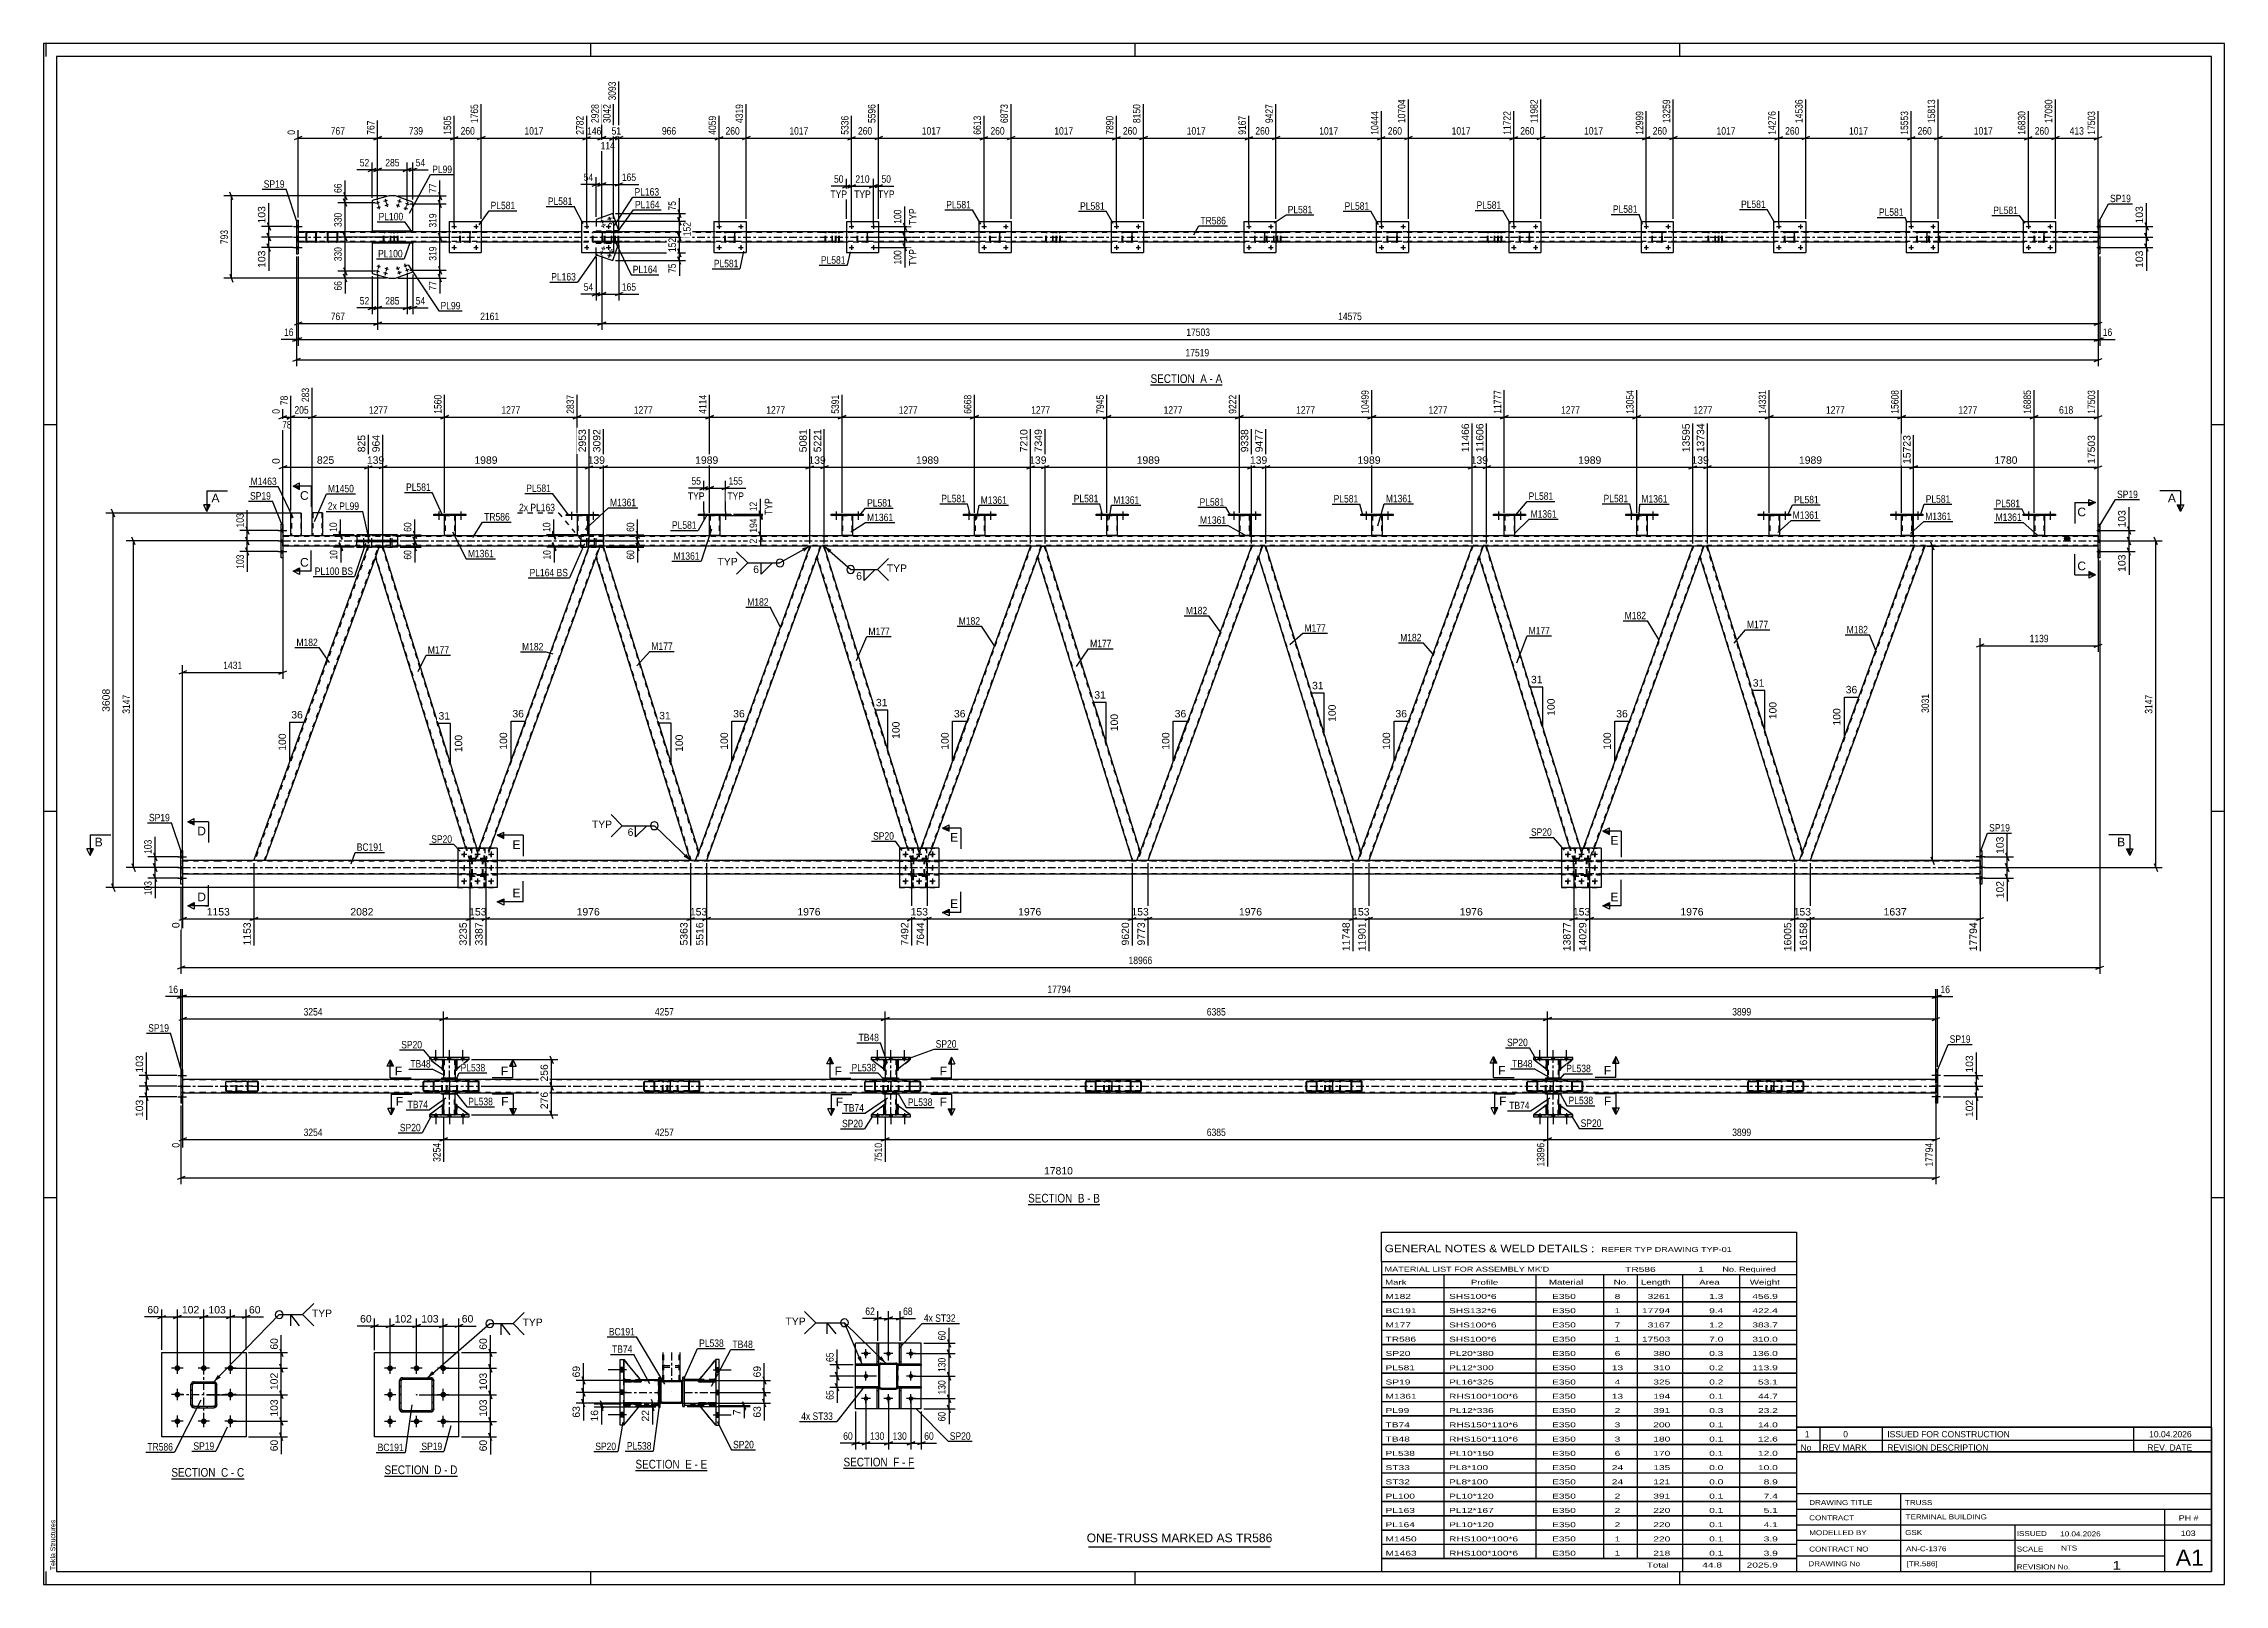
# Model space of a CAD drawing. Header units: millimetres. Extents: x -111 to 730, y -402 to 192.
import ezdxf

# ---------------------------------------------------------------- set-up
doc = ezdxf.new("R2010")
doc.units = ezdxf.units.MM
doc.linetypes.add('DXK_LINE_DOT2', pattern=[3.9198, 1.9599, -1.9599])
doc.linetypes.add('DXK_LINE_DOT3', pattern=[5.9187, 2.979, -0.9799, 0.9799, -0.9799])
doc.styles.add('Arial', font='ARIAL.TTF', dxfattribs={"height": 0.2})
doc.styles.add('Arial Narrow', font='ARIALN.TTF', dxfattribs={"height": 0.2})

# ---------------------------------------------------------------- blocks, each defined once
blk = doc.blocks.new('Unknown-200059755-1133')
at = {"color": 5, "linetype": 'Continuous'}
for p, q in [((730.15, 191.75), (-110.85, 191.75)), ((-110.85, 191.75), (-110.85, -402.25)), ((-109.85, 186.75), (-109.85, 191.75)), ((725.15, 186.75), (-105.85, 186.75)), ((-105.85, 186.75), (-105.85, -397.25)), ((100.15, 186.75), (100.15, 191.75)), ((310.15, 186.75), (310.15, 191.75)), ((520.15, 186.75), (520.15, 191.75)), ((725.15, -397.25), (725.15, 186.75)), ((730.15, -402.25), (730.15, 191.75)), ((-105.85, 44.75), (-110.85, 44.75)), ((730.15, 44.75), (725.15, 44.75)), ((-105.85, -104.25), (-110.85, -104.25)), ((730.15, -104.25), (725.15, -104.25)), ((-105.85, -253.25), (-110.85, -253.25)), ((730.15, -253.25), (725.15, -253.25)), ((-110.85, -402.25), (730.15, -402.25)), ((-109.85, -402.25), (-109.85, -397.25)), ((-105.85, -397.25), (725.15, -397.25)), ((100.15, -402.25), (100.15, -397.25)), ((310.15, -402.25), (310.15, -397.25)), ((520.15, -402.25), (520.15, -397.25))]:
    blk.add_line(p, q, dxfattribs=at)
at = {"color": 174, "linetype": 'Continuous', "style": 'Arial'}
blk.add_text('Tekla Structures', height=1.9102, rotation=90, dxfattribs=at).set_placement((-106.35, -396.75))
blk = doc.blocks.new('Unknown-200059755-19 - 1519')
at = {"color": 6, "linetype": 'Continuous'}
blk.add_line((117.41, -358.33), (145.06, -358.33), dxfattribs=at)
at = {"color": 0, "linetype": 'Continuous'}
blk.add_wipeout([(135.52, -357.58), (135.52, -354.08), (117.41, -354.08), (117.41, -357.58)], dxfattribs=at)
blk.add_wipeout([(139.12, -357.58), (139.12, -354.08), (136.57, -354.08), (136.57, -357.58)], dxfattribs=at)
at = {"color": 7, "linetype": 'Continuous', "style": 'Arial Narrow'}
blk.add_text('SECTION ', height=3.34, dxfattribs=at).set_placement((117.41, -357.58))
at = {"color": 0, "linetype": 'Continuous'}
blk.add_wipeout([(141.45, -357.58), (141.45, -354.08), (140.17, -354.08), (140.17, -357.58)], dxfattribs=at)
blk.add_wipeout([(145.06, -357.58), (145.06, -354.08), (142.5, -354.08), (142.5, -357.58)], dxfattribs=at)
at = {"color": 7, "linetype": 'Continuous', "style": 'Arial Narrow'}
for s, p in [('E', (136.57, -357.58)), ('-', (140.17, -357.58)), ('E', (142.5, -357.58))]:
    blk.add_text(s, height=3.34, dxfattribs=at).set_placement(p)
blk = doc.blocks.new('Unknown-200059755-11 - 6667')
at = {"color": 6, "linetype": 'Continuous'}
blk.add_line((316.04, 60.17), (343.69, 60.17), dxfattribs=at)
at = {"color": 0, "linetype": 'Continuous'}
blk.add_wipeout([(334.15, 60.92), (334.15, 64.42), (316.04, 64.42), (316.04, 60.92)], dxfattribs=at)
blk.add_wipeout([(337.75, 60.92), (337.75, 64.42), (335.2, 64.42), (335.2, 60.92)], dxfattribs=at)
at = {"color": 7, "linetype": 'Continuous', "style": 'Arial Narrow'}
blk.add_text('SECTION ', height=3.34, dxfattribs=at).set_placement((316.04, 60.92))
at = {"color": 0, "linetype": 'Continuous'}
blk.add_wipeout([(340.08, 60.92), (340.08, 64.42), (338.8, 64.42), (338.8, 60.92)], dxfattribs=at)
blk.add_wipeout([(343.69, 60.92), (343.69, 64.42), (341.13, 64.42), (341.13, 60.92)], dxfattribs=at)
at = {"color": 7, "linetype": 'Continuous', "style": 'Arial Narrow'}
for s, p in [('A', (335.2, 60.92)), ('-', (338.8, 60.92)), ('A', (341.13, 60.92))]:
    blk.add_text(s, height=3.34, dxfattribs=at).set_placement(p)
blk = doc.blocks.new('Unknown-200059755-20 - 8639')
at = {"color": 6, "linetype": 'Continuous'}
blk.add_line((20.64, -360.51), (48.71, -360.51), dxfattribs=at)
at = {"color": 0, "linetype": 'Continuous'}
blk.add_wipeout([(38.75, -359.76), (38.75, -356.26), (20.64, -356.26), (20.64, -359.76)], dxfattribs=at)
blk.add_wipeout([(42.57, -359.76), (42.57, -356.26), (39.8, -356.26), (39.8, -359.76)], dxfattribs=at)
at = {"color": 7, "linetype": 'Continuous', "style": 'Arial Narrow'}
blk.add_text('SECTION ', height=3.34, dxfattribs=at).set_placement((20.64, -359.76))
at = {"color": 0, "linetype": 'Continuous'}
blk.add_wipeout([(44.89, -359.76), (44.89, -356.26), (43.62, -356.26), (43.62, -359.76)], dxfattribs=at)
blk.add_wipeout([(48.71, -359.76), (48.71, -356.26), (45.94, -356.26), (45.94, -359.76)], dxfattribs=at)
at = {"color": 7, "linetype": 'Continuous', "style": 'Arial Narrow'}
for s, p in [('D', (39.8, -359.76)), ('-', (43.62, -359.76)), ('D', (45.94, -359.76))]:
    blk.add_text(s, height=3.34, dxfattribs=at).set_placement(p)
blk = doc.blocks.new('Unknown-200059755-12 - 4015')
at = {"color": 6, "linetype": 'Continuous'}
blk.add_line((268.83, -255.79), (296.48, -255.79), dxfattribs=at)
at = {"color": 0, "linetype": 'Continuous'}
blk.add_wipeout([(286.94, -255.04), (286.94, -251.54), (268.83, -251.54), (268.83, -255.04)], dxfattribs=at)
blk.add_wipeout([(290.55, -255.04), (290.55, -251.54), (287.99, -251.54), (287.99, -255.04)], dxfattribs=at)
at = {"color": 7, "linetype": 'Continuous', "style": 'Arial Narrow'}
blk.add_text('SECTION ', height=3.34, dxfattribs=at).set_placement((268.83, -255.04))
at = {"color": 0, "linetype": 'Continuous'}
blk.add_wipeout([(292.87, -255.04), (292.87, -251.54), (291.6, -251.54), (291.6, -255.04)], dxfattribs=at)
blk.add_wipeout([(296.48, -255.04), (296.48, -251.54), (293.92, -251.54), (293.92, -255.04)], dxfattribs=at)
at = {"color": 7, "linetype": 'Continuous', "style": 'Arial Narrow'}
for s, p in [('B', (287.99, -255.04)), ('B', (293.92, -255.04)), ('-', (291.6, -255.04))]:
    blk.add_text(s, height=3.34, dxfattribs=at).set_placement(p)
blk = doc.blocks.new('Unknown-200059755-13 - 8098')
at = {"color": 6, "linetype": 'Continuous'}
blk.add_line((-61.58, -361.5), (-33.51, -361.5), dxfattribs=at)
at = {"color": 0, "linetype": 'Continuous'}
blk.add_wipeout([(-43.47, -360.75), (-43.47, -357.25), (-61.58, -357.25), (-61.58, -360.75)], dxfattribs=at)
blk.add_wipeout([(-39.65, -360.75), (-39.65, -357.25), (-42.42, -357.25), (-42.42, -360.75)], dxfattribs=at)
at = {"color": 7, "linetype": 'Continuous', "style": 'Arial Narrow'}
blk.add_text('SECTION ', height=3.34, dxfattribs=at).set_placement((-61.58, -360.75))
at = {"color": 0, "linetype": 'Continuous'}
blk.add_wipeout([(-37.33, -360.75), (-37.33, -357.25), (-38.6, -357.25), (-38.6, -360.75)], dxfattribs=at)
blk.add_wipeout([(-33.51, -360.75), (-33.51, -357.25), (-36.28, -357.25), (-36.28, -360.75)], dxfattribs=at)
at = {"color": 7, "linetype": 'Continuous', "style": 'Arial Narrow'}
for s, p in [('C', (-42.42, -360.75)), ('-', (-38.6, -360.75)), ('C', (-36.28, -360.75))]:
    blk.add_text(s, height=3.34, dxfattribs=at).set_placement(p)
blk = doc.blocks.new('Unknown-200059755-17 - 3509')
at = {"color": 6, "linetype": 'Continuous'}
blk.add_line((197.64, -357.51), (224.86, -357.51), dxfattribs=at)
at = {"color": 0, "linetype": 'Continuous'}
blk.add_wipeout([(215.75, -356.76), (215.75, -353.26), (197.64, -353.26), (197.64, -356.76)], dxfattribs=at)
blk.add_wipeout([(219.14, -356.76), (219.14, -353.26), (216.8, -353.26), (216.8, -356.76)], dxfattribs=at)
at = {"color": 7, "linetype": 'Continuous', "style": 'Arial Narrow'}
blk.add_text('SECTION ', height=3.34, dxfattribs=at).set_placement((197.64, -356.76))
at = {"color": 0, "linetype": 'Continuous'}
blk.add_wipeout([(221.47, -356.76), (221.47, -353.26), (220.19, -353.26), (220.19, -356.76)], dxfattribs=at)
blk.add_wipeout([(224.86, -356.76), (224.86, -353.26), (222.52, -353.26), (222.52, -356.76)], dxfattribs=at)
at = {"color": 7, "linetype": 'Continuous', "style": 'Arial Narrow'}
for s, p in [('F', (216.8, -356.76)), ('-', (220.19, -356.76)), ('F', (222.52, -356.76))]:
    blk.add_text(s, height=3.34, dxfattribs=at).set_placement(p)
blk = doc.blocks.new('Part-200059755-1641 - 1519')
at = {"color": 2, "linetype": 'Continuous'}
for p, q in [((113.89, -332.84), (112.89, -333.84)), ((112.89, -340.9), (119.55, -332.84)), ((119.55, -332.84), (113.89, -332.84)), ((113.89, -332.84), (113.89, -332.84)), ((119.55, -332.84), (119.55, -332.84))]:
    blk.add_line(p, q, dxfattribs=at)
at = {"color": 7, "linetype": 'DXK_LINE_DOT2'}
for p, q in [((112.89, -333.84), (113.89, -332.84)), ((112.89, -340.9), (119.55, -332.84)), ((112.89, -333.84), (112.89, -340.9)), ((113.89, -332.84), (119.55, -332.84))]:
    blk.add_line(p, q, dxfattribs=at)
at = {"color": 7, "linetype": 'DXK_LINE_DOT3'}
for p, q in [((119.55, -332.84), (112.89, -332.84)), ((112.89, -332.84), (112.89, -340.9))]:
    blk.add_line(p, q, dxfattribs=at)
blk = doc.blocks.new('Part-200059755-1649 - 1519')
at = {"color": 2, "linetype": 'Continuous'}
for p, q in [((148.35, -315.57), (141.69, -323.64)), ((148.35, -315.57), (148.35, -315.57)), ((148.35, -315.57), (148.35, -315.57)), ((142.52, -323.64), (141.69, -323.64)), ((141.69, -323.64), (141.69, -323.64)), ((147.36, -323.63), (148.35, -322.64))]:
    blk.add_line(p, q, dxfattribs=at)
at = {"color": 7, "linetype": 'DXK_LINE_DOT2'}
for p, q in [((148.35, -315.57), (141.69, -323.64)), ((148.35, -322.64), (148.35, -315.57)), ((147.35, -323.64), (141.69, -323.64)), ((147.35, -323.64), (142.52, -323.64)), ((147.35, -323.64), (148.35, -322.64)), ((147.35, -323.64), (147.36, -323.63)), ((147.35, -323.64), (147.35, -323.64))]:
    blk.add_line(p, q, dxfattribs=at)
at = {"color": 7, "linetype": 'DXK_LINE_DOT3'}
for p, q in [((148.35, -323.64), (148.35, -315.57)), ((141.69, -323.64), (148.35, -323.64))]:
    blk.add_line(p, q, dxfattribs=at)
blk = doc.blocks.new('Bolt-200059755-1585 - 1519')
at = {"linetype": 'Continuous'}
for points in [[(149.69, -320.44), (149.69, -318.7), (148.35, -318.7), (148.35, -320.44)], [(149.69, -320.44), (149.69, -318.7), (148.35, -318.7), (148.35, -320.44)], [(149.69, -320.44), (149.69, -318.7), (148.35, -318.7), (148.35, -320.44)], [(149.69, -329.1), (149.69, -327.37), (148.35, -327.37), (148.35, -329.1)], [(149.69, -329.1), (149.69, -327.37), (148.35, -327.37), (148.35, -329.1)], [(149.69, -337.77), (149.69, -336.04), (148.35, -336.04), (148.35, -337.77)], [(149.69, -337.77), (149.69, -336.04), (148.35, -336.04), (148.35, -337.77)], [(149.69, -337.77), (149.69, -336.04), (148.35, -336.04), (148.35, -337.77)]]:
    blk.add_hatch(color=1, dxfattribs=at).paths.add_polyline_path(points)
at = {"color": 1, "linetype": 'Continuous'}
for p, q in [((147.35, -319.57), (154.35, -319.57)), ((147.35, -319.57), (154.35, -319.57)), ((147.35, -319.57), (154.35, -319.57)), ((148.35, -318.7), (149.69, -318.7)), ((148.35, -318.7), (149.69, -318.7)), ((148.35, -318.7), (149.69, -318.7)), ((148.35, -320.44), (149.69, -320.44)), ((148.35, -320.44), (149.69, -320.44)), ((148.35, -320.44), (149.69, -320.44)), ((148.35, -327.37), (149.69, -327.37)), ((148.35, -327.37), (149.69, -327.37)), ((147.35, -328.24), (154.35, -328.24)), ((147.35, -328.24), (154.35, -328.24)), ((148.35, -329.1), (149.69, -329.1)), ((148.35, -329.1), (149.69, -329.1)), ((148.35, -336.04), (149.69, -336.04)), ((148.35, -336.04), (149.69, -336.04)), ((148.35, -336.04), (149.69, -336.04)), ((147.35, -336.9), (154.35, -336.9)), ((147.35, -336.9), (154.35, -336.9)), ((147.35, -336.9), (154.35, -336.9)), ((148.35, -337.77), (149.69, -337.77)), ((148.35, -337.77), (149.69, -337.77)), ((148.35, -337.77), (149.69, -337.77))]:
    blk.add_line(p, q, dxfattribs=at)
blk = doc.blocks.new('Part-200059755-1673 - 1519')
at = {"color": 2, "linetype": 'Continuous'}
for p, q in [((112.89, -323.24), (113.48, -323.24)), ((119.22, -323.24), (126.22, -323.24)), ((112.89, -333.24), (113.49, -333.24)), ((119.23, -333.24), (126.22, -333.24))]:
    blk.add_line(p, q, dxfattribs=at)
at = {"color": 7, "linetype": 'DXK_LINE_DOT2'}
for p, q in [((112.89, -333.24), (112.89, -323.24)), ((112.89, -323.64), (126.22, -323.64)), ((113.48, -323.24), (119.22, -323.24)), ((126.22, -333.24), (126.22, -323.24)), ((112.89, -332.84), (126.22, -332.84)), ((113.49, -333.24), (119.23, -333.24))]:
    blk.add_line(p, q, dxfattribs=at)
at = {"color": 7, "linetype": 'DXK_LINE_DOT3'}
blk.add_line((112.89, -328.24), (126.22, -328.24), dxfattribs=at)
blk = doc.blocks.new('Part-200059755-1642 - 1519')
at = {"color": 7, "linetype": 'DXK_LINE_DOT2'}
for p, q in [((113.89, -332.84), (112.89, -333.84)), ((112.89, -340.9), (119.55, -332.84)), ((112.89, -333.84), (113.89, -332.84)), ((112.89, -340.9), (119.55, -332.84)), ((112.89, -333.84), (112.89, -340.9)), ((119.55, -332.84), (113.89, -332.84)), ((113.89, -332.84), (113.89, -332.84)), ((113.89, -332.84), (119.55, -332.84)), ((119.55, -332.84), (119.55, -332.84))]:
    blk.add_line(p, q, dxfattribs=at)
at = {"color": 7, "linetype": 'DXK_LINE_DOT3'}
for p, q in [((119.55, -332.84), (112.89, -332.84)), ((112.89, -332.84), (112.89, -340.9))]:
    blk.add_line(p, q, dxfattribs=at)
blk = doc.blocks.new('Part-200059755-1640 - 1519')
at = {"color": 7, "linetype": 'DXK_LINE_DOT2'}
for p, q in [((112.89, -322.64), (112.89, -315.57)), ((112.89, -315.57), (119.55, -323.64)), ((112.89, -315.57), (119.55, -323.64)), ((113.89, -323.64), (112.89, -322.64)), ((113.89, -323.64), (112.89, -322.64)), ((119.55, -323.64), (113.89, -323.64)), ((113.89, -323.64), (113.89, -323.64)), ((113.89, -323.64), (119.55, -323.64)), ((119.55, -323.64), (119.55, -323.64))]:
    blk.add_line(p, q, dxfattribs=at)
at = {"color": 7, "linetype": 'DXK_LINE_DOT3'}
for p, q in [((112.89, -323.64), (112.89, -315.57)), ((119.55, -323.64), (112.89, -323.64))]:
    blk.add_line(p, q, dxfattribs=at)
blk = doc.blocks.new('Part-200059755-1608 - 1519')
at = {"color": 7, "linetype": 'DXK_LINE_DOT2'}
for p, q in [((127.95, -323.61), (127.95, -312.9)), ((128.02, -318.59), (127.95, -319.07)), ((128.19, -318.19), (128.02, -318.59)), ((128.45, -317.92), (128.19, -318.19)), ((128.35, -323.61), (128.35, -312.9)), ((128.35, -319.07), (128.38, -318.83)), ((128.38, -318.83), (128.47, -318.63)), ((128.75, -317.83), (128.45, -317.92)), ((128.47, -318.63), (128.6, -318.49)), ((128.6, -318.49), (128.75, -318.45)), ((128.75, -317.83), (133.82, -317.83)), ((128.75, -318.45), (133.82, -318.45)), ((134.13, -317.92), (133.82, -317.83)), ((133.82, -318.45), (133.97, -318.49)), ((133.97, -318.49), (134.1, -318.63)), ((134.1, -318.63), (134.19, -318.83)), ((134.39, -318.19), (134.13, -317.92)), ((134.19, -318.83), (134.22, -319.07)), ((134.22, -323.61), (134.22, -312.9)), ((134.56, -318.59), (134.39, -318.19)), ((134.62, -319.07), (134.56, -318.59)), ((134.62, -323.61), (134.62, -312.9)), ((127.95, -323.61), (134.62, -323.61)), ((128.02, -323.61), (127.95, -323.61))]:
    blk.add_line(p, q, dxfattribs=at)
at = {"color": 7, "linetype": 'DXK_LINE_DOT3'}
blk.add_line((131.29, -312.9), (131.29, -322.99), dxfattribs=at)
blk = doc.blocks.new('Bolt-200059755-1584 - 1519')
at = {"linetype": 'Continuous'}
for points in [[(112.89, -320.44), (112.89, -318.7), (111.55, -318.7), (111.55, -320.44)], [(112.89, -320.44), (112.89, -318.7), (111.55, -318.7), (111.55, -320.44)], [(112.89, -320.44), (112.89, -318.7), (111.55, -318.7), (111.55, -320.44)], [(112.89, -329.1), (112.89, -327.37), (111.55, -327.37), (111.55, -329.1)], [(112.89, -329.1), (112.89, -327.37), (111.55, -327.37), (111.55, -329.1)], [(112.89, -337.77), (112.89, -336.04), (111.55, -336.04), (111.55, -337.77)], [(112.89, -337.77), (112.89, -336.04), (111.55, -336.04), (111.55, -337.77)], [(112.89, -337.77), (112.89, -336.04), (111.55, -336.04), (111.55, -337.77)]]:
    blk.add_hatch(color=1, dxfattribs=at).paths.add_polyline_path(points)
at = {"color": 1, "linetype": 'Continuous'}
for p, q in [((113.89, -319.57), (106.89, -319.57)), ((113.89, -319.57), (106.89, -319.57)), ((113.89, -319.57), (106.89, -319.57)), ((112.89, -318.7), (111.55, -318.7)), ((112.89, -318.7), (111.55, -318.7)), ((112.89, -318.7), (111.55, -318.7)), ((112.89, -320.44), (111.55, -320.44)), ((112.89, -320.44), (111.55, -320.44)), ((112.89, -320.44), (111.55, -320.44)), ((112.89, -327.37), (111.55, -327.37)), ((112.89, -327.37), (111.55, -327.37)), ((113.89, -328.24), (106.89, -328.24)), ((113.89, -328.24), (106.89, -328.24)), ((112.89, -329.1), (111.55, -329.1)), ((112.89, -329.1), (111.55, -329.1)), ((112.89, -336.04), (111.55, -336.04)), ((112.89, -336.04), (111.55, -336.04)), ((112.89, -336.04), (111.55, -336.04)), ((113.89, -336.9), (106.89, -336.9)), ((113.89, -336.9), (106.89, -336.9)), ((113.89, -336.9), (106.89, -336.9)), ((112.89, -337.77), (111.55, -337.77)), ((112.89, -337.77), (111.55, -337.77)), ((112.89, -337.77), (111.55, -337.77))]:
    blk.add_line(p, q, dxfattribs=at)
blk = doc.blocks.new('Part-200059755-1598 - 1519')
at = {"color": 2, "linetype": 'Continuous'}
for p, q in [((127.95, -312.9), (127.95, -323.61)), ((134.62, -323.61), (134.62, -312.9))]:
    blk.add_line(p, q, dxfattribs=at)
at = {"color": 7, "linetype": 'DXK_LINE_DOT2'}
for p, q in [((128.35, -323.61), (128.35, -312.9)), ((134.22, -323.61), (134.22, -312.9)), ((127.95, -323.61), (134.62, -323.61)), ((127.95, -323.61), (128.02, -323.61))]:
    blk.add_line(p, q, dxfattribs=at)
at = {"color": 7, "linetype": 'DXK_LINE_DOT3'}
blk.add_line((131.29, -312.9), (131.29, -323.61), dxfattribs=at)
blk = doc.blocks.new('Part-200059755-1643 - 1519')
at = {"color": 2, "linetype": 'Continuous'}
for p, q in [((141.69, -323.63), (141.69, -323.63)), ((141.69, -323.63), (141.69, -324.17)), ((141.69, -324.17), (148.35, -324.17)), ((148.35, -323.63), (142.52, -323.63)), ((148.35, -323.63), (148.35, -323.63)), ((148.35, -323.63), (148.35, -324.17))]:
    blk.add_line(p, q, dxfattribs=at)
at = {"color": 7, "linetype": 'DXK_LINE_DOT2'}
for p, q in [((142.52, -323.63), (141.69, -323.63)), ((147.35, -323.63), (141.69, -323.63)), ((141.69, -324.17), (147.35, -324.17)), ((147.35, -323.63), (148.35, -323.63)), ((147.35, -323.63), (147.35, -324.17)), ((147.35, -324.17), (148.35, -324.17)), ((148.35, -323.63), (148.35, -323.63))]:
    blk.add_line(p, q, dxfattribs=at)
blk = doc.blocks.new('Part-200059755-1644 - 1519')
at = {"color": 2, "linetype": 'Continuous'}
for p, q in [((141.69, -332.3), (148.35, -332.3)), ((141.69, -332.3), (141.69, -332.83)), ((148.35, -332.83), (141.69, -332.83)), ((148.35, -332.3), (148.35, -332.3)), ((148.35, -332.83), (148.35, -332.3))]:
    blk.add_line(p, q, dxfattribs=at)
at = {"color": 7, "linetype": 'DXK_LINE_DOT2'}
for p, q in [((147.35, -332.3), (141.69, -332.3)), ((141.69, -332.83), (147.35, -332.83)), ((148.35, -332.3), (147.35, -332.3)), ((147.35, -332.3), (147.35, -332.83)), ((147.35, -332.83), (148.35, -332.83)), ((148.35, -332.3), (148.35, -332.3))]:
    blk.add_line(p, q, dxfattribs=at)
blk = doc.blocks.new('Part-200059755-1709 - 1519')
at = {"color": 2, "linetype": 'Continuous'}
for p, q in [((149.69, -315.57), (148.35, -315.57)), ((148.35, -315.57), (148.35, -340.9)), ((149.69, -340.9), (149.69, -315.57)), ((148.35, -340.9), (149.69, -340.9))]:
    blk.add_line(p, q, dxfattribs=at)
blk = doc.blocks.new('Part-200059755-1645 - 1519')
at = {"color": 7, "linetype": 'DXK_LINE_DOT2'}
for p, q in [((141.69, -324.17), (141.69, -323.63)), ((141.69, -323.63), (147.35, -323.63)), ((148.35, -323.63), (141.69, -323.63)), ((147.35, -324.17), (141.69, -324.17)), ((141.69, -324.17), (148.35, -324.17)), ((147.35, -324.17), (147.35, -323.63)), ((147.35, -323.63), (148.35, -323.63)), ((148.35, -324.17), (147.35, -324.17)), ((148.35, -324.17), (148.35, -323.63)), ((148.35, -324.17), (148.35, -323.63)), ((148.35, -323.63), (148.35, -323.63)), ((148.35, -324.17), (148.35, -324.17))]:
    blk.add_line(p, q, dxfattribs=at)
at = {"color": 7, "linetype": 'DXK_LINE_DOT3'}
for p, q in [((148.35, -323.9), (141.69, -323.9)), ((141.69, -323.9), (148.35, -323.9))]:
    blk.add_line(p, q, dxfattribs=at)
blk = doc.blocks.new('Part-200059755-1646 - 1519')
at = {"color": 7, "linetype": 'DXK_LINE_DOT2'}
for p, q in [((141.69, -332.83), (141.69, -332.3)), ((141.69, -332.3), (147.35, -332.3)), ((148.35, -332.3), (141.69, -332.3)), ((147.35, -332.83), (141.69, -332.83)), ((141.69, -332.83), (148.35, -332.83)), ((147.35, -332.83), (147.35, -332.3)), ((147.35, -332.3), (148.35, -332.3)), ((148.35, -332.83), (147.35, -332.83)), ((148.35, -332.83), (148.35, -332.3)), ((148.35, -332.83), (148.35, -332.3)), ((148.35, -332.3), (148.35, -332.3)), ((148.35, -332.83), (148.35, -332.83))]:
    blk.add_line(p, q, dxfattribs=at)
at = {"color": 7, "linetype": 'DXK_LINE_DOT3'}
for p, q in [((148.35, -332.57), (141.69, -332.57)), ((141.69, -332.57), (148.35, -332.57))]:
    blk.add_line(p, q, dxfattribs=at)
blk = doc.blocks.new('Part-200059755-1652 - 1519')
at = {"color": 7, "linetype": 'DXK_LINE_DOT2'}
for p, q in [((148.35, -315.57), (141.69, -323.64)), ((141.69, -323.64), (148.35, -315.57)), ((148.35, -322.64), (148.35, -315.57)), ((141.69, -323.64), (147.35, -323.64)), ((141.69, -323.64), (141.69, -323.64)), ((147.35, -323.64), (141.69, -323.64)), ((147.35, -323.64), (148.35, -322.64)), ((147.35, -323.64), (148.35, -322.64)), ((147.35, -323.64), (147.35, -323.64))]:
    blk.add_line(p, q, dxfattribs=at)
at = {"color": 7, "linetype": 'DXK_LINE_DOT3'}
for p, q in [((148.35, -323.64), (148.35, -315.57)), ((141.69, -323.64), (148.35, -323.64))]:
    blk.add_line(p, q, dxfattribs=at)
blk = doc.blocks.new('Part-200059755-1655 - 1519')
at = {"color": 2, "linetype": 'Continuous'}
for p, q in [((141.69, -332.84), (141.69, -332.84)), ((147.35, -332.84), (141.69, -332.84)), ((148.35, -340.9), (141.69, -332.84)), ((147.35, -332.84), (147.35, -332.84)), ((147.35, -332.84), (148.35, -333.84))]:
    blk.add_line(p, q, dxfattribs=at)
at = {"color": 7, "linetype": 'DXK_LINE_DOT2'}
for p, q in [((141.69, -332.84), (147.35, -332.84)), ((148.35, -340.9), (141.69, -332.84)), ((147.35, -332.84), (148.35, -333.84)), ((148.35, -333.84), (148.35, -340.9))]:
    blk.add_line(p, q, dxfattribs=at)
at = {"color": 7, "linetype": 'DXK_LINE_DOT3'}
for p, q in [((141.69, -332.84), (148.35, -332.84)), ((148.35, -332.84), (148.35, -340.9))]:
    blk.add_line(p, q, dxfattribs=at)
blk = doc.blocks.new('Part-200059755-1658 - 1519')
at = {"color": 7, "linetype": 'DXK_LINE_DOT2'}
for p, q in [((141.69, -332.84), (147.35, -332.84)), ((148.35, -340.9), (141.69, -332.84)), ((141.69, -332.84), (141.69, -332.84)), ((147.35, -332.84), (141.69, -332.84)), ((141.69, -332.84), (148.35, -340.9)), ((147.35, -332.84), (148.35, -333.84)), ((147.35, -332.84), (147.35, -332.84)), ((148.35, -333.84), (147.35, -332.84)), ((148.35, -333.84), (148.35, -340.9))]:
    blk.add_line(p, q, dxfattribs=at)
at = {"color": 7, "linetype": 'DXK_LINE_DOT3'}
for p, q in [((141.69, -332.84), (148.35, -332.84)), ((148.35, -332.84), (148.35, -340.9))]:
    blk.add_line(p, q, dxfattribs=at)
blk = doc.blocks.new('Part-200059755-1694 - 1519')
at = {"color": 2, "linetype": 'Continuous'}
for p, q in [((111.55, -315.57), (112.89, -315.57)), ((111.55, -340.9), (111.55, -315.57)), ((112.89, -315.57), (112.89, -340.9)), ((112.89, -340.9), (111.55, -340.9))]:
    blk.add_line(p, q, dxfattribs=at)
blk = doc.blocks.new('Part-200059755-1695 - 1519')
at = {"color": 2, "linetype": 'Continuous'}
for p, q in [((112.89, -324.17), (112.89, -323.63)), ((112.89, -323.63), (118.72, -323.63)), ((119.55, -324.17), (112.89, -324.17)), ((112.89, -324.17), (112.89, -324.17)), ((119.55, -324.17), (119.55, -323.63)), ((119.55, -323.63), (119.55, -323.63))]:
    blk.add_line(p, q, dxfattribs=at)
at = {"color": 7, "linetype": 'DXK_LINE_DOT2'}
for p, q in [((113.89, -323.63), (112.89, -323.63)), ((112.89, -324.17), (113.89, -324.17)), ((113.89, -324.17), (113.89, -323.63)), ((113.89, -323.63), (119.55, -323.63)), ((113.89, -324.17), (119.55, -324.17))]:
    blk.add_line(p, q, dxfattribs=at)
blk = doc.blocks.new('Part-200059755-1696 - 1519')
at = {"color": 2, "linetype": 'Continuous'}
for p, q in [((112.89, -332.83), (112.89, -332.3)), ((119.55, -332.3), (112.89, -332.3)), ((119.55, -332.83), (112.89, -332.83)), ((112.89, -332.83), (112.89, -332.83)), ((119.55, -332.83), (119.55, -332.3))]:
    blk.add_line(p, q, dxfattribs=at)
at = {"color": 7, "linetype": 'DXK_LINE_DOT2'}
for p, q in [((113.89, -332.3), (112.89, -332.3)), ((112.89, -332.83), (113.89, -332.83)), ((113.89, -332.83), (113.89, -332.3)), ((119.55, -332.3), (113.89, -332.3)), ((113.89, -332.83), (119.55, -332.83))]:
    blk.add_line(p, q, dxfattribs=at)
at = {"color": 7, "linetype": 'DXK_LINE_DOT3'}
for p, q in [((112.89, -332.57), (119.55, -332.57)), ((119.55, -332.57), (112.89, -332.57))]:
    blk.add_line(p, q, dxfattribs=at)
blk = doc.blocks.new('Part-200059755-1697 - 1519')
at = {"color": 7, "linetype": 'DXK_LINE_DOT2'}
for p, q in [((112.89, -323.63), (113.89, -323.63)), ((119.4, -323.63), (112.89, -323.63)), ((112.89, -323.63), (112.89, -323.63)), ((112.89, -323.63), (112.89, -324.17)), ((112.89, -323.63), (112.89, -324.17)), ((113.89, -324.17), (112.89, -324.17)), ((112.89, -324.17), (119.55, -324.17)), ((112.89, -324.17), (112.89, -324.17)), ((113.89, -323.63), (119.55, -323.63)), ((113.89, -323.63), (113.89, -324.17)), ((119.55, -324.17), (113.89, -324.17)), ((119.55, -323.63), (119.55, -324.17))]:
    blk.add_line(p, q, dxfattribs=at)
at = {"color": 7, "linetype": 'DXK_LINE_DOT3'}
for p, q in [((112.89, -323.9), (119.55, -323.9)), ((119.55, -323.9), (112.89, -323.9))]:
    blk.add_line(p, q, dxfattribs=at)
blk = doc.blocks.new('Part-200059755-1762 - 1519')
at = {"linetype": 'Continuous'}
h = blk.add_hatch(dxfattribs=at)
h.set_pattern_fill('', scale=0.7, style=0, pattern_type=0)
h.set_pattern_definition([(45, (135.1937, -332.3482), (-1.57154, 1.57154), [])])
h.paths.add_polyline_path([(134.89, -332.41), (135.19, -332.35), (135.45, -332.17), (135.63, -331.92), (135.69, -331.61), (135.69, -324.41), (135.63, -324.1), (135.45, -323.84), (135.19, -323.67), (134.89, -323.61), (127.69, -323.61), (127.38, -323.67), (127.12, -323.84), (126.95, -324.1), (126.89, -324.41), (126.89, -331.61), (126.95, -331.92), (127.12, -332.17), (127.38, -332.35), (127.69, -332.41)])
h.paths.add_polyline_path([(127.69, -332.01), (127.53, -331.98), (127.4, -331.89), (127.32, -331.76), (127.29, -331.61), (127.29, -324.41), (127.32, -324.26), (127.4, -324.13), (127.53, -324.04), (127.69, -324.01), (134.89, -324.01), (135.04, -324.04), (135.17, -324.13), (135.26, -324.26), (135.29, -324.41), (135.29, -331.61), (135.26, -331.76), (135.17, -331.89), (135.04, -331.98), (134.89, -332.01)])
at = {"color": 2, "linetype": 'Continuous'}
for p, q in [((126.95, -324.1), (126.89, -324.41)), ((126.89, -331.61), (126.89, -324.41)), ((127.29, -324.41), (127.32, -324.26)), ((127.29, -331.61), (127.29, -324.41)), ((127.32, -324.26), (127.4, -324.13)), ((127.69, -323.61), (127.38, -323.67)), ((127.4, -324.13), (127.53, -324.04)), ((127.53, -324.04), (127.69, -324.01)), ((127.69, -323.61), (134.89, -323.61)), ((127.69, -324.01), (134.89, -324.01)), ((135.19, -323.67), (134.89, -323.61)), ((134.89, -324.01), (135.04, -324.04)), ((135.04, -324.04), (135.17, -324.13)), ((135.17, -324.13), (135.26, -324.26)), ((135.26, -324.26), (135.29, -324.41)), ((135.29, -331.61), (135.29, -324.41)), ((135.69, -324.41), (135.63, -324.1)), ((135.69, -331.61), (135.69, -324.41)), ((126.89, -331.61), (126.95, -331.92)), ((127.32, -331.76), (127.29, -331.61)), ((127.4, -331.89), (127.32, -331.76)), ((127.38, -332.35), (127.69, -332.41)), ((127.53, -331.98), (127.4, -331.89)), ((127.69, -332.01), (127.53, -331.98)), ((127.69, -332.01), (134.89, -332.01)), ((127.69, -332.41), (134.89, -332.41)), ((135.04, -331.98), (134.89, -332.01)), ((134.89, -332.41), (135.19, -332.35)), ((135.17, -331.89), (135.04, -331.98)), ((135.26, -331.76), (135.17, -331.89)), ((135.29, -331.61), (135.26, -331.76)), ((135.63, -331.92), (135.69, -331.61))]:
    blk.add_line(p, q, dxfattribs=at)
at = {"color": 7, "linetype": 'DXK_LINE_DOT3'}
blk.add_line((131.29, -328.01), (131.29, -328.01), dxfattribs=at)
at = {"color": 2, "linetype": 'Continuous'}
for centre, start, end in [((127.69, -324.41), 112.5, 157.5), ((134.89, -324.41), 22.5, 67.5), ((127.69, -331.61), 202.5, 247.5), ((134.89, -331.61), 292.5, 337.5)]:
    blk.add_arc(centre, 0.8, start, end, dxfattribs=at)
blk = doc.blocks.new('Part-200059755-1698 - 1519')
at = {"color": 7, "linetype": 'DXK_LINE_DOT2'}
for p, q in [((112.89, -332.3), (113.89, -332.3)), ((119.55, -332.3), (112.89, -332.3)), ((112.89, -332.3), (112.89, -332.3)), ((112.89, -332.3), (112.89, -332.83)), ((112.89, -332.3), (112.89, -332.83)), ((113.89, -332.83), (112.89, -332.83)), ((112.89, -332.83), (119.55, -332.83)), ((112.89, -332.83), (112.89, -332.83)), ((113.89, -332.3), (119.55, -332.3)), ((113.89, -332.3), (113.89, -332.83)), ((119.55, -332.83), (113.89, -332.83)), ((119.55, -332.3), (119.55, -332.83))]:
    blk.add_line(p, q, dxfattribs=at)
blk = doc.blocks.new('Part-200059755-1699 - 1519')
at = {"color": 2, "linetype": 'Continuous'}
for p, q in [((112.89, -315.57), (112.89, -315.57)), ((112.89, -315.57), (112.89, -315.57)), ((119.55, -323.64), (112.89, -315.57)), ((113.88, -323.63), (112.89, -322.64)), ((118.72, -323.64), (119.55, -323.64)), ((119.55, -323.64), (119.55, -323.64))]:
    blk.add_line(p, q, dxfattribs=at)
at = {"color": 7, "linetype": 'DXK_LINE_DOT2'}
for p, q in [((112.89, -322.64), (112.89, -315.57)), ((112.89, -315.57), (119.55, -323.64)), ((113.89, -323.64), (112.89, -322.64)), ((113.89, -323.64), (113.88, -323.63)), ((119.55, -323.64), (113.89, -323.64)), ((113.89, -323.64), (113.89, -323.64)), ((113.89, -323.64), (118.72, -323.64))]:
    blk.add_line(p, q, dxfattribs=at)
at = {"color": 7, "linetype": 'DXK_LINE_DOT3'}
for p, q in [((112.89, -323.64), (112.89, -315.57)), ((119.55, -323.64), (112.89, -323.64))]:
    blk.add_line(p, q, dxfattribs=at)
blk = doc.blocks.new('Part-200059755-1730 - 1519')
at = {"color": 2, "linetype": 'Continuous'}
for p, q in [((126.89, -322.57), (126.22, -322.57)), ((126.22, -322.57), (126.22, -333.9)), ((126.89, -324.41), (126.89, -322.57)), ((126.22, -333.9), (126.89, -333.9)), ((126.89, -333.9), (126.89, -331.61))]:
    blk.add_line(p, q, dxfattribs=at)
at = {"color": 7, "linetype": 'DXK_LINE_DOT2'}
blk.add_line((126.89, -331.61), (126.89, -324.41), dxfattribs=at)
at = {"color": 7, "linetype": 'DXK_LINE_DOT3'}
blk.add_line((126.55, -328.23), (126.55, -328.23), dxfattribs=at)
blk = doc.blocks.new('Part-200059755-1735 - 1519')
at = {"color": 2, "linetype": 'Continuous'}
for p, q in [((136.35, -322.34), (135.69, -322.34)), ((135.69, -324.4), (135.69, -322.34)), ((136.35, -333.68), (136.35, -322.34)), ((135.69, -333.68), (135.69, -331.62)), ((135.69, -333.68), (136.35, -333.68))]:
    blk.add_line(p, q, dxfattribs=at)
at = {"color": 7, "linetype": 'DXK_LINE_DOT2'}
blk.add_line((135.69, -331.62), (135.69, -324.4), dxfattribs=at)
at = {"color": 7, "linetype": 'DXK_LINE_DOT3'}
blk.add_line((136.02, -328.01), (136.02, -328.01), dxfattribs=at)
blk = doc.blocks.new('Part-200059755-1750 - 1519')
at = {"color": 2, "linetype": 'Continuous'}
for p, q in [((142.02, -323.24), (136.35, -323.24)), ((148.35, -323.24), (147.76, -323.24)), ((142.01, -333.24), (136.35, -333.24)), ((148.35, -333.24), (147.75, -333.24))]:
    blk.add_line(p, q, dxfattribs=at)
at = {"color": 7, "linetype": 'DXK_LINE_DOT2'}
for p, q in [((136.35, -333.24), (136.35, -323.24)), ((148.35, -323.64), (136.35, -323.64)), ((147.76, -323.24), (142.02, -323.24)), ((148.35, -323.24), (148.35, -333.24)), ((148.35, -332.84), (136.35, -332.84)), ((147.75, -333.24), (142.01, -333.24))]:
    blk.add_line(p, q, dxfattribs=at)
at = {"color": 7, "linetype": 'DXK_LINE_DOT3'}
blk.add_line((136.35, -328.24), (148.35, -328.24), dxfattribs=at)
blk = doc.blocks.new('Bolt-200059755-6669 - 6667')
at = {"linetype": 'Continuous'}
for points in [[(507.67, 121.19, -1), (506.79, 121.19, -1)], [(516.07, 121.19, -1), (515.19, 121.19, -1)]]:
    blk.add_hatch(color=1, dxfattribs=at).paths.add_polyline_path(points)
at = {"color": 1, "linetype": 'Continuous'}
for p, q in [((506.35, 121.19), (508.11, 121.19)), ((507.23, 122.07), (507.23, 120.31)), ((514.75, 121.19), (516.51, 121.19)), ((515.63, 122.07), (515.63, 120.31))]:
    blk.add_line(p, q, dxfattribs=at)
blk = doc.blocks.new('Bolt-200059755-6670 - 6667')
at = {"linetype": 'Continuous'}
for points in [[(507.67, 113.19, -1), (506.79, 113.19, -1)], [(516.07, 113.19, -1), (515.19, 113.19, -1)]]:
    blk.add_hatch(color=1, dxfattribs=at).paths.add_polyline_path(points)
at = {"color": 1, "linetype": 'Continuous'}
for p, q in [((506.35, 113.19), (508.11, 113.19)), ((507.23, 114.07), (507.23, 112.31)), ((514.75, 113.19), (516.51, 113.19)), ((515.63, 114.07), (515.63, 112.31))]:
    blk.add_line(p, q, dxfattribs=at)
blk = doc.blocks.new('Bolt-200059755-6671 - 6667')
at = {"linetype": 'Continuous'}
for points in [[(47.95, 121.19, -1), (47.07, 121.19, -1)], [(56.35, 121.19, -1), (55.47, 121.19, -1)]]:
    blk.add_hatch(color=1, dxfattribs=at).paths.add_polyline_path(points)
at = {"color": 1, "linetype": 'Continuous'}
for p, q in [((46.63, 121.19), (48.39, 121.19)), ((47.51, 122.07), (47.51, 120.31)), ((55.03, 121.19), (56.79, 121.19)), ((55.91, 122.07), (55.91, 120.31))]:
    blk.add_line(p, q, dxfattribs=at)
blk = doc.blocks.new('Bolt-200059755-6672 - 6667')
at = {"linetype": 'Continuous'}
for points in [[(47.95, 113.19, -1), (47.07, 113.19, -1)], [(56.35, 113.19, -1), (55.47, 113.19, -1)]]:
    blk.add_hatch(color=1, dxfattribs=at).paths.add_polyline_path(points)
at = {"color": 1, "linetype": 'Continuous'}
for p, q in [((46.63, 113.19), (48.39, 113.19)), ((47.51, 114.07), (47.51, 112.31)), ((55.03, 113.19), (56.79, 113.19)), ((55.91, 114.07), (55.91, 112.31))]:
    blk.add_line(p, q, dxfattribs=at)
blk = doc.blocks.new('Part-200059755-6737 - 6667')
at = {"color": 2, "linetype": 'Continuous'}
for p, q in [((403.07, 123.19), (403.07, 111.19)), ((403.07, 123.19), (415.47, 123.19)), ((415.47, 123.19), (415.47, 111.19)), ((403.07, 111.19), (415.47, 111.19))]:
    blk.add_line(p, q, dxfattribs=at)
blk = doc.blocks.new('Bolt-200059755-6673 - 6667')
at = {"linetype": 'Continuous'}
for points in [[(655.01, 121.19, -1), (654.13, 121.19, -1)], [(663.41, 121.19, -1), (662.53, 121.19, -1)]]:
    blk.add_hatch(color=1, dxfattribs=at).paths.add_polyline_path(points)
at = {"color": 1, "linetype": 'Continuous'}
for p, q in [((653.69, 121.19), (655.45, 121.19)), ((654.57, 122.07), (654.57, 120.31)), ((662.09, 121.19), (663.85, 121.19)), ((662.97, 122.07), (662.97, 120.31))]:
    blk.add_line(p, q, dxfattribs=at)
blk = doc.blocks.new('Part-200059755-6738 - 6667')
at = {"color": 7, "linetype": 'DXK_LINE_DOT2'}
for p, q in [((407.27, 118.71), (407.31, 118.89)), ((407.31, 118.89), (407.27, 118.71)), ((407.27, 115.67), (407.27, 118.71)), ((407.27, 115.67), (407.27, 118.71)), ((407.51, 118.71), (407.53, 118.8)), ((407.51, 115.67), (407.51, 118.71)), ((407.51, 115.67), (407.51, 118.71)), ((407.53, 118.8), (407.58, 118.88)), ((407.57, 119.15), (407.75, 119.19)), ((407.75, 119.19), (407.57, 119.15)), ((407.58, 118.88), (407.66, 118.93)), ((407.66, 118.93), (407.75, 118.95)), ((410.79, 119.19), (407.75, 119.19)), ((410.79, 118.95), (407.75, 118.95)), ((410.79, 119.19), (410.98, 119.15)), ((410.98, 119.15), (410.79, 119.19)), ((410.79, 118.95), (410.88, 118.93)), ((410.88, 118.93), (410.96, 118.88)), ((410.96, 118.88), (411.01, 118.8)), ((411.01, 118.8), (411.03, 118.71)), ((411.03, 115.67), (411.03, 118.71)), ((411.03, 118.71), (411.03, 115.67)), ((411.24, 118.89), (411.27, 118.71)), ((411.27, 118.71), (411.24, 118.89)), ((411.27, 115.67), (411.27, 118.71)), ((411.27, 115.67), (411.27, 118.71)), ((407.31, 115.48), (407.27, 115.67)), ((407.27, 115.67), (407.31, 115.48)), ((407.53, 115.57), (407.51, 115.67)), ((407.58, 115.5), (407.53, 115.57)), ((407.75, 115.19), (407.57, 115.22)), ((407.57, 115.22), (407.75, 115.19)), ((407.66, 115.44), (407.58, 115.5)), ((407.75, 115.43), (407.66, 115.44)), ((410.79, 115.43), (407.75, 115.43)), ((410.79, 115.19), (407.75, 115.19)), ((410.88, 115.44), (410.79, 115.43)), ((410.98, 115.22), (410.79, 115.19)), ((410.79, 115.19), (410.98, 115.22)), ((410.96, 115.5), (410.88, 115.44)), ((411.01, 115.57), (410.96, 115.5)), ((411.03, 115.67), (411.01, 115.57)), ((411.27, 115.67), (411.24, 115.48)), ((411.24, 115.48), (411.27, 115.67))]:
    blk.add_line(p, q, dxfattribs=at)
at = {"color": 7, "linetype": 'DXK_LINE_DOT3'}
blk.add_line((409.27, 117.19), (409.27, 117.19), dxfattribs=at)
at = {"color": 7, "linetype": 'DXK_LINE_DOT2'}
for centre, start, end in [((407.75, 118.71), 112.5, 157.5), ((407.75, 118.71), 112.5, 157.5), ((410.79, 118.71), 22.5, 67.5), ((410.79, 118.71), 22.5, 67.5), ((407.75, 115.67), 202.5, 247.5), ((407.75, 115.67), 202.5, 247.5), ((410.79, 115.67), 292.5, 337.5), ((410.79, 115.67), 292.5, 337.5)]:
    blk.add_arc(centre, 0.48, start, end, dxfattribs=at)
blk = doc.blocks.new('Bolt-200059755-6674 - 6667')
at = {"linetype": 'Continuous'}
for points in [[(655.01, 113.19, -1), (654.13, 113.19, -1)], [(663.41, 113.19, -1), (662.53, 113.19, -1)]]:
    blk.add_hatch(color=1, dxfattribs=at).paths.add_polyline_path(points)
at = {"color": 1, "linetype": 'Continuous'}
for p, q in [((653.69, 113.19), (655.45, 113.19)), ((654.57, 114.07), (654.57, 112.31)), ((662.09, 113.19), (663.85, 113.19)), ((662.97, 114.07), (662.97, 112.31))]:
    blk.add_line(p, q, dxfattribs=at)
blk = doc.blocks.new('Bolt-200059755-6675 - 6667')
at = {"linetype": 'Continuous'}
for points in [[(609.83, 121.19, -1), (608.95, 121.19, -1)], [(618.23, 121.19, -1), (617.35, 121.19, -1)]]:
    blk.add_hatch(color=1, dxfattribs=at).paths.add_polyline_path(points)
at = {"color": 1, "linetype": 'Continuous'}
for p, q in [((608.51, 121.19), (610.27, 121.19)), ((609.39, 122.07), (609.39, 120.31)), ((616.91, 121.19), (618.67, 121.19)), ((617.79, 122.07), (617.79, 120.31))]:
    blk.add_line(p, q, dxfattribs=at)
blk = doc.blocks.new('Bolt-200059755-6676 - 6667')
at = {"linetype": 'Continuous'}
for points in [[(609.83, 113.19, -1), (608.95, 113.19, -1)], [(618.23, 113.19, -1), (617.35, 113.19, -1)]]:
    blk.add_hatch(color=1, dxfattribs=at).paths.add_polyline_path(points)
at = {"color": 1, "linetype": 'Continuous'}
for p, q in [((608.51, 113.19), (610.27, 113.19)), ((609.39, 114.07), (609.39, 112.31)), ((616.91, 113.19), (618.67, 113.19)), ((617.79, 114.07), (617.79, 112.31))]:
    blk.add_line(p, q, dxfattribs=at)
blk = doc.blocks.new('Bolt-200059755-6677 - 6667')
at = {"linetype": 'Continuous'}
for points in [[(558.75, 121.19, -1), (557.87, 121.19, -1)], [(567.15, 121.19, -1), (566.27, 121.19, -1)]]:
    blk.add_hatch(color=1, dxfattribs=at).paths.add_polyline_path(points)
at = {"color": 1, "linetype": 'Continuous'}
for p, q in [((557.43, 121.19), (559.19, 121.19)), ((558.31, 122.07), (558.31, 120.31)), ((565.83, 121.19), (567.59, 121.19)), ((566.71, 122.07), (566.71, 120.31))]:
    blk.add_line(p, q, dxfattribs=at)
blk = doc.blocks.new('Bolt-200059755-6678 - 6667')
at = {"linetype": 'Continuous'}
for points in [[(558.75, 113.19, -1), (557.87, 113.19, -1)], [(567.15, 113.19, -1), (566.27, 113.19, -1)]]:
    blk.add_hatch(color=1, dxfattribs=at).paths.add_polyline_path(points)
at = {"color": 1, "linetype": 'Continuous'}
for p, q in [((557.43, 113.19), (559.19, 113.19)), ((558.31, 114.07), (558.31, 112.31)), ((565.83, 113.19), (567.59, 113.19)), ((566.71, 114.07), (566.71, 112.31))]:
    blk.add_line(p, q, dxfattribs=at)
blk = doc.blocks.new('Part-200059755-6743 - 6667')
at = {"color": 2, "linetype": 'Continuous'}
for p, q in [((351.99, 123.19), (351.99, 111.19)), ((351.99, 123.19), (364.39, 123.19)), ((364.39, 123.19), (364.39, 111.19)), ((351.99, 111.19), (364.39, 111.19))]:
    blk.add_line(p, q, dxfattribs=at)
blk = doc.blocks.new('Bolt-200059755-6679 - 6667')
at = {"linetype": 'Continuous'}
for points in [[(456.59, 121.19, -1), (455.71, 121.19, -1)], [(464.99, 121.19, -1), (464.11, 121.19, -1)]]:
    blk.add_hatch(color=1, dxfattribs=at).paths.add_polyline_path(points)
at = {"color": 1, "linetype": 'Continuous'}
for p, q in [((455.27, 121.19), (457.03, 121.19)), ((456.15, 122.07), (456.15, 120.31)), ((463.67, 121.19), (465.43, 121.19)), ((464.55, 122.07), (464.55, 120.31))]:
    blk.add_line(p, q, dxfattribs=at)
blk = doc.blocks.new('Part-200059755-6744 - 6667')
at = {"color": 7, "linetype": 'DXK_LINE_DOT2'}
for p, q in [((356.19, 118.71), (356.23, 118.89)), ((356.23, 118.89), (356.19, 118.71)), ((356.19, 115.67), (356.19, 118.71)), ((356.19, 115.67), (356.19, 118.71)), ((356.43, 118.71), (356.45, 118.8)), ((356.43, 115.67), (356.43, 118.71)), ((356.43, 115.67), (356.43, 118.71)), ((356.45, 118.8), (356.5, 118.88)), ((356.49, 119.15), (356.67, 119.19)), ((356.67, 119.19), (356.49, 119.15)), ((356.5, 118.88), (356.58, 118.93)), ((356.58, 118.93), (356.67, 118.95)), ((359.71, 119.19), (356.67, 119.19)), ((359.71, 118.95), (356.67, 118.95)), ((359.71, 119.19), (359.89, 119.15)), ((359.89, 119.15), (359.71, 119.19)), ((359.71, 118.95), (359.8, 118.93)), ((359.8, 118.93), (359.88, 118.88)), ((359.88, 118.88), (359.93, 118.8)), ((359.93, 118.8), (359.95, 118.71)), ((359.95, 115.67), (359.95, 118.71)), ((359.95, 118.71), (359.95, 115.67)), ((360.15, 118.89), (360.19, 118.71)), ((360.19, 118.71), (360.15, 118.89)), ((360.19, 115.67), (360.19, 118.71)), ((360.19, 115.67), (360.19, 118.71)), ((356.23, 115.48), (356.19, 115.67)), ((356.19, 115.67), (356.23, 115.48)), ((356.45, 115.57), (356.43, 115.67)), ((356.5, 115.5), (356.45, 115.57)), ((356.67, 115.19), (356.49, 115.22)), ((356.49, 115.22), (356.67, 115.19)), ((356.58, 115.44), (356.5, 115.5)), ((356.67, 115.43), (356.58, 115.44)), ((359.71, 115.43), (356.67, 115.43)), ((359.71, 115.19), (356.67, 115.19)), ((359.8, 115.44), (359.71, 115.43)), ((359.89, 115.22), (359.71, 115.19)), ((359.71, 115.19), (359.89, 115.22)), ((359.88, 115.5), (359.8, 115.44)), ((359.93, 115.57), (359.88, 115.5)), ((359.95, 115.67), (359.93, 115.57)), ((360.19, 115.67), (360.15, 115.48)), ((360.15, 115.48), (360.19, 115.67))]:
    blk.add_line(p, q, dxfattribs=at)
at = {"color": 7, "linetype": 'DXK_LINE_DOT3'}
blk.add_line((358.19, 117.19), (358.19, 117.19), dxfattribs=at)
at = {"color": 7, "linetype": 'DXK_LINE_DOT2'}
for centre, start, end in [((356.67, 118.71), 112.5, 157.5), ((356.67, 118.71), 112.5, 157.5), ((359.71, 118.71), 22.5, 67.5), ((359.71, 118.71), 22.5, 67.5), ((356.67, 115.67), 202.5, 247.5), ((356.67, 115.67), 202.5, 247.5), ((359.71, 115.67), 292.5, 337.5), ((359.71, 115.67), 292.5, 337.5)]:
    blk.add_arc(centre, 0.48, start, end, dxfattribs=at)
blk = doc.blocks.new('Bolt-200059755-6680 - 6667')
at = {"linetype": 'Continuous'}
for points in [[(456.59, 113.19, -1), (455.71, 113.19, -1)], [(464.99, 113.19, -1), (464.11, 113.19, -1)]]:
    blk.add_hatch(color=1, dxfattribs=at).paths.add_polyline_path(points)
at = {"color": 1, "linetype": 'Continuous'}
for p, q in [((455.27, 113.19), (457.03, 113.19)), ((456.15, 114.07), (456.15, 112.31)), ((463.67, 113.19), (465.43, 113.19)), ((464.55, 114.07), (464.55, 112.31))]:
    blk.add_line(p, q, dxfattribs=at)
blk = doc.blocks.new('Bolt-200059755-6681 - 6667')
at = {"linetype": 'Continuous'}
for points in [[(405.51, 121.19, -1), (404.63, 121.19, -1)], [(413.91, 121.19, -1), (413.03, 121.19, -1)]]:
    blk.add_hatch(color=1, dxfattribs=at).paths.add_polyline_path(points)
at = {"color": 1, "linetype": 'Continuous'}
for p, q in [((404.19, 121.19), (405.95, 121.19)), ((405.07, 122.07), (405.07, 120.31)), ((412.59, 121.19), (414.35, 121.19)), ((413.47, 122.07), (413.47, 120.31))]:
    blk.add_line(p, q, dxfattribs=at)
blk = doc.blocks.new('Bolt-200059755-6682 - 6667')
at = {"linetype": 'Continuous'}
for points in [[(405.51, 113.19, -1), (404.63, 113.19, -1)], [(413.91, 113.19, -1), (413.03, 113.19, -1)]]:
    blk.add_hatch(color=1, dxfattribs=at).paths.add_polyline_path(points)
at = {"color": 1, "linetype": 'Continuous'}
for p, q in [((404.19, 113.19), (405.95, 113.19)), ((405.07, 114.07), (405.07, 112.31)), ((412.59, 113.19), (414.35, 113.19)), ((413.47, 114.07), (413.47, 112.31))]:
    blk.add_line(p, q, dxfattribs=at)
blk = doc.blocks.new('Bolt-200059755-6683 - 6667')
at = {"linetype": 'Continuous'}
for points in [[(354.43, 121.19, -1), (353.55, 121.19, -1)], [(362.83, 121.19, -1), (361.95, 121.19, -1)]]:
    blk.add_hatch(color=1, dxfattribs=at).paths.add_polyline_path(points)
at = {"color": 1, "linetype": 'Continuous'}
for p, q in [((353.11, 121.19), (354.87, 121.19)), ((353.99, 122.07), (353.99, 120.31)), ((361.51, 121.19), (363.27, 121.19)), ((362.39, 122.07), (362.39, 120.31))]:
    blk.add_line(p, q, dxfattribs=at)
blk = doc.blocks.new('Bolt-200059755-6684 - 6667')
at = {"linetype": 'Continuous'}
for points in [[(354.43, 113.19, -1), (353.55, 113.19, -1)], [(362.83, 113.19, -1), (361.95, 113.19, -1)]]:
    blk.add_hatch(color=1, dxfattribs=at).paths.add_polyline_path(points)
at = {"color": 1, "linetype": 'Continuous'}
for p, q in [((353.11, 113.19), (354.87, 113.19)), ((353.99, 114.07), (353.99, 112.31)), ((361.51, 113.19), (363.27, 113.19)), ((362.39, 114.07), (362.39, 112.31))]:
    blk.add_line(p, q, dxfattribs=at)
blk = doc.blocks.new('Part-200059755-6749 - 6667')
at = {"color": 2, "linetype": 'Continuous'}
for p, q in [((300.91, 123.19), (300.91, 111.19)), ((300.91, 123.19), (313.31, 123.19)), ((313.31, 123.19), (313.31, 111.19)), ((300.91, 111.19), (313.31, 111.19))]:
    blk.add_line(p, q, dxfattribs=at)
blk = doc.blocks.new('Bolt-200059755-6685 - 6667')
at = {"linetype": 'Continuous'}
for points in [[(303.35, 121.19, -1), (302.47, 121.19, -1)], [(311.75, 121.19, -1), (310.87, 121.19, -1)]]:
    blk.add_hatch(color=1, dxfattribs=at).paths.add_polyline_path(points)
at = {"color": 1, "linetype": 'Continuous'}
for p, q in [((302.03, 121.19), (303.79, 121.19)), ((302.91, 122.07), (302.91, 120.31)), ((310.43, 121.19), (312.19, 121.19)), ((311.31, 122.07), (311.31, 120.31))]:
    blk.add_line(p, q, dxfattribs=at)
blk = doc.blocks.new('Part-200059755-6750 - 6667')
at = {"color": 7, "linetype": 'DXK_LINE_DOT2'}
for p, q in [((305.11, 118.71), (305.15, 118.89)), ((305.15, 118.89), (305.11, 118.71)), ((305.11, 115.67), (305.11, 118.71)), ((305.11, 115.67), (305.11, 118.71)), ((305.35, 118.71), (305.37, 118.8)), ((305.35, 115.67), (305.35, 118.71)), ((305.35, 115.67), (305.35, 118.71)), ((305.37, 118.8), (305.42, 118.88)), ((305.41, 119.15), (305.59, 119.19)), ((305.59, 119.19), (305.41, 119.15)), ((305.42, 118.88), (305.5, 118.93)), ((305.5, 118.93), (305.59, 118.95)), ((308.63, 119.19), (305.59, 119.19)), ((308.63, 118.95), (305.59, 118.95)), ((308.63, 119.19), (308.81, 119.15)), ((308.81, 119.15), (308.63, 119.19)), ((308.63, 118.95), (308.72, 118.93)), ((308.72, 118.93), (308.8, 118.88)), ((308.8, 118.88), (308.85, 118.8)), ((308.85, 118.8), (308.87, 118.71)), ((308.87, 115.67), (308.87, 118.71)), ((308.87, 118.71), (308.87, 115.67)), ((309.07, 118.89), (309.11, 118.71)), ((309.11, 118.71), (309.07, 118.89)), ((309.11, 115.67), (309.11, 118.71)), ((309.11, 115.67), (309.11, 118.71)), ((305.15, 115.48), (305.11, 115.67)), ((305.11, 115.67), (305.15, 115.48)), ((305.37, 115.57), (305.35, 115.67)), ((305.42, 115.5), (305.37, 115.57)), ((305.59, 115.19), (305.41, 115.22)), ((305.41, 115.22), (305.59, 115.19)), ((305.5, 115.44), (305.42, 115.5)), ((305.59, 115.43), (305.5, 115.44)), ((308.63, 115.43), (305.59, 115.43)), ((308.63, 115.19), (305.59, 115.19)), ((308.72, 115.44), (308.63, 115.43)), ((308.81, 115.22), (308.63, 115.19)), ((308.63, 115.19), (308.81, 115.22)), ((308.8, 115.5), (308.72, 115.44)), ((308.85, 115.57), (308.8, 115.5)), ((308.87, 115.67), (308.85, 115.57)), ((309.11, 115.67), (309.07, 115.48)), ((309.07, 115.48), (309.11, 115.67))]:
    blk.add_line(p, q, dxfattribs=at)
at = {"color": 7, "linetype": 'DXK_LINE_DOT3'}
blk.add_line((307.11, 117.19), (307.11, 117.19), dxfattribs=at)
at = {"color": 7, "linetype": 'DXK_LINE_DOT2'}
for centre, start, end in [((305.59, 118.71), 112.5, 157.5), ((305.59, 118.71), 112.5, 157.5), ((308.63, 118.71), 22.5, 67.5), ((308.63, 118.71), 22.5, 67.5), ((305.59, 115.67), 202.5, 247.5), ((305.59, 115.67), 202.5, 247.5), ((308.63, 115.67), 292.5, 337.5), ((308.63, 115.67), 292.5, 337.5)]:
    blk.add_arc(centre, 0.48, start, end, dxfattribs=at)
blk = doc.blocks.new('Bolt-200059755-6686 - 6667')
at = {"linetype": 'Continuous'}
for points in [[(303.35, 113.19, -1), (302.47, 113.19, -1)], [(311.75, 113.19, -1), (310.87, 113.19, -1)]]:
    blk.add_hatch(color=1, dxfattribs=at).paths.add_polyline_path(points)
at = {"color": 1, "linetype": 'Continuous'}
for p, q in [((302.03, 113.19), (303.79, 113.19)), ((302.91, 114.07), (302.91, 112.31)), ((310.43, 113.19), (312.19, 113.19)), ((311.31, 114.07), (311.31, 112.31))]:
    blk.add_line(p, q, dxfattribs=at)
blk = doc.blocks.new('Bolt-200059755-6687 - 6667')
at = {"linetype": 'Continuous'}
for points in [[(252.27, 121.19, -1), (251.39, 121.19, -1)], [(260.67, 121.19, -1), (259.79, 121.19, -1)]]:
    blk.add_hatch(color=1, dxfattribs=at).paths.add_polyline_path(points)
at = {"color": 1, "linetype": 'Continuous'}
for p, q in [((250.95, 121.19), (252.71, 121.19)), ((251.83, 122.07), (251.83, 120.31)), ((259.35, 121.19), (261.11, 121.19)), ((260.23, 122.07), (260.23, 120.31))]:
    blk.add_line(p, q, dxfattribs=at)
blk = doc.blocks.new('Bolt-200059755-6688 - 6667')
at = {"linetype": 'Continuous'}
for points in [[(252.27, 113.19, -1), (251.39, 113.19, -1)], [(260.67, 113.19, -1), (259.79, 113.19, -1)]]:
    blk.add_hatch(color=1, dxfattribs=at).paths.add_polyline_path(points)
at = {"color": 1, "linetype": 'Continuous'}
for p, q in [((250.95, 113.19), (252.71, 113.19)), ((251.83, 114.07), (251.83, 112.31)), ((259.35, 113.19), (261.11, 113.19)), ((260.23, 114.07), (260.23, 112.31))]:
    blk.add_line(p, q, dxfattribs=at)
blk = doc.blocks.new('Bolt-200059755-6689 - 6667')
at = {"linetype": 'Continuous'}
for points in [[(201.19, 121.19, -1), (200.31, 121.19, -1)], [(209.59, 121.19, -1), (208.71, 121.19, -1)]]:
    blk.add_hatch(color=1, dxfattribs=at).paths.add_polyline_path(points)
at = {"color": 1, "linetype": 'Continuous'}
for p, q in [((199.87, 121.19), (201.63, 121.19)), ((200.75, 122.07), (200.75, 120.31)), ((208.27, 121.19), (210.03, 121.19)), ((209.15, 122.07), (209.15, 120.31))]:
    blk.add_line(p, q, dxfattribs=at)
blk = doc.blocks.new('Bolt-200059755-6690 - 6667')
at = {"linetype": 'Continuous'}
for points in [[(201.19, 113.19, -1), (200.31, 113.19, -1)], [(209.59, 113.19, -1), (208.71, 113.19, -1)]]:
    blk.add_hatch(color=1, dxfattribs=at).paths.add_polyline_path(points)
at = {"color": 1, "linetype": 'Continuous'}
for p, q in [((199.87, 113.19), (201.63, 113.19)), ((200.75, 114.07), (200.75, 112.31)), ((208.27, 113.19), (210.03, 113.19)), ((209.15, 114.07), (209.15, 112.31))]:
    blk.add_line(p, q, dxfattribs=at)
blk = doc.blocks.new('Part-200059755-6755 - 6667')
at = {"color": 2, "linetype": 'Continuous'}
for p, q in [((249.83, 123.19), (249.83, 111.19)), ((249.83, 123.19), (262.23, 123.19)), ((262.23, 123.19), (262.23, 111.19)), ((249.83, 111.19), (262.23, 111.19))]:
    blk.add_line(p, q, dxfattribs=at)
blk = doc.blocks.new('Bolt-200059755-6691 - 6667')
at = {"linetype": 'Continuous'}
for points in [[(150.11, 121.19, -1), (149.23, 121.19, -1)], [(158.51, 121.19, -1), (157.63, 121.19, -1)]]:
    blk.add_hatch(color=1, dxfattribs=at).paths.add_polyline_path(points)
at = {"color": 1, "linetype": 'Continuous'}
for p, q in [((148.79, 121.19), (150.55, 121.19)), ((149.67, 122.07), (149.67, 120.31)), ((157.19, 121.19), (158.95, 121.19)), ((158.07, 122.07), (158.07, 120.31))]:
    blk.add_line(p, q, dxfattribs=at)
blk = doc.blocks.new('Part-200059755-6756 - 6667')
at = {"color": 7, "linetype": 'DXK_LINE_DOT2'}
for p, q in [((254.03, 118.71), (254.07, 118.89)), ((254.07, 118.89), (254.03, 118.71)), ((254.03, 115.67), (254.03, 118.71)), ((254.03, 115.67), (254.03, 118.71)), ((254.27, 118.71), (254.29, 118.8)), ((254.27, 115.67), (254.27, 118.71)), ((254.27, 115.67), (254.27, 118.71)), ((254.29, 118.8), (254.34, 118.88)), ((254.33, 119.15), (254.51, 119.19)), ((254.51, 119.19), (254.33, 119.15)), ((254.34, 118.88), (254.42, 118.93)), ((254.42, 118.93), (254.51, 118.95)), ((257.55, 119.19), (254.51, 119.19)), ((257.55, 118.95), (254.51, 118.95)), ((257.55, 119.19), (257.73, 119.15)), ((257.73, 119.15), (257.55, 119.19)), ((257.55, 118.95), (257.64, 118.93)), ((257.64, 118.93), (257.72, 118.88)), ((257.72, 118.88), (257.77, 118.8)), ((257.77, 118.8), (257.79, 118.71)), ((257.79, 115.67), (257.79, 118.71)), ((257.79, 118.71), (257.79, 115.67)), ((257.99, 118.89), (258.03, 118.71)), ((258.03, 118.71), (257.99, 118.89)), ((258.03, 115.67), (258.03, 118.71)), ((258.03, 115.67), (258.03, 118.71)), ((254.07, 115.48), (254.03, 115.67)), ((254.03, 115.67), (254.07, 115.48)), ((254.29, 115.57), (254.27, 115.67)), ((254.34, 115.5), (254.29, 115.57)), ((254.51, 115.19), (254.33, 115.22)), ((254.33, 115.22), (254.51, 115.19)), ((254.42, 115.44), (254.34, 115.5)), ((254.51, 115.43), (254.42, 115.44)), ((257.55, 115.43), (254.51, 115.43)), ((257.55, 115.19), (254.51, 115.19)), ((257.64, 115.44), (257.55, 115.43)), ((257.73, 115.22), (257.55, 115.19)), ((257.55, 115.19), (257.73, 115.22)), ((257.72, 115.5), (257.64, 115.44)), ((257.77, 115.57), (257.72, 115.5)), ((257.79, 115.67), (257.77, 115.57)), ((258.03, 115.67), (257.99, 115.48)), ((257.99, 115.48), (258.03, 115.67))]:
    blk.add_line(p, q, dxfattribs=at)
at = {"color": 7, "linetype": 'DXK_LINE_DOT3'}
blk.add_line((256.03, 117.19), (256.03, 117.19), dxfattribs=at)
at = {"color": 7, "linetype": 'DXK_LINE_DOT2'}
for centre, start, end in [((254.51, 118.71), 112.5, 157.5), ((254.51, 118.71), 112.5, 157.5), ((257.55, 118.71), 22.5, 67.5), ((257.55, 118.71), 22.5, 67.5), ((254.51, 115.67), 202.5, 247.5), ((254.51, 115.67), 202.5, 247.5), ((257.55, 115.67), 292.5, 337.5), ((257.55, 115.67), 292.5, 337.5)]:
    blk.add_arc(centre, 0.48, start, end, dxfattribs=at)
blk = doc.blocks.new('Bolt-200059755-6692 - 6667')
at = {"linetype": 'Continuous'}
for points in [[(150.11, 113.19, -1), (149.23, 113.19, -1)], [(158.51, 113.19, -1), (157.63, 113.19, -1)]]:
    blk.add_hatch(color=1, dxfattribs=at).paths.add_polyline_path(points)
at = {"color": 1, "linetype": 'Continuous'}
for p, q in [((148.79, 113.19), (150.55, 113.19)), ((149.67, 114.07), (149.67, 112.31)), ((157.19, 113.19), (158.95, 113.19)), ((158.07, 114.07), (158.07, 112.31))]:
    blk.add_line(p, q, dxfattribs=at)
blk = doc.blocks.new('Bolt-200059755-6693 - 6667')
at = {"linetype": 'Continuous'}
for points in [[(99.03, 121.19, -1), (98.15, 121.19, -1)], [(107.43, 121.19, -1), (106.55, 121.19, -1)]]:
    blk.add_hatch(color=1, dxfattribs=at).paths.add_polyline_path(points)
at = {"color": 1, "linetype": 'Continuous'}
for p, q in [((97.71, 121.19), (99.47, 121.19)), ((98.59, 122.07), (98.59, 120.31)), ((106.11, 121.19), (107.87, 121.19)), ((106.99, 122.07), (106.99, 120.31))]:
    blk.add_line(p, q, dxfattribs=at)
blk = doc.blocks.new('Bolt-200059755-6694 - 6667')
at = {"linetype": 'Continuous'}
for points in [[(99.03, 113.19, -1), (98.15, 113.19, -1)], [(107.43, 113.19, -1), (106.55, 113.19, -1)]]:
    blk.add_hatch(color=1, dxfattribs=at).paths.add_polyline_path(points)
at = {"color": 1, "linetype": 'Continuous'}
for p, q in [((97.71, 113.19), (99.47, 113.19)), ((98.59, 114.07), (98.59, 112.31)), ((106.11, 113.19), (107.87, 113.19)), ((106.99, 114.07), (106.99, 112.31))]:
    blk.add_line(p, q, dxfattribs=at)
blk = doc.blocks.new('Part-200059755-6699 - 6667')
at = {"color": 2, "linetype": 'Continuous'}
for p, q in [((505.23, 123.19), (505.23, 111.19)), ((505.23, 123.19), (517.63, 123.19)), ((517.63, 123.19), (517.63, 111.19)), ((505.23, 111.19), (517.63, 111.19))]:
    blk.add_line(p, q, dxfattribs=at)
blk = doc.blocks.new('Part-200059755-6700 - 6667')
at = {"color": 7, "linetype": 'DXK_LINE_DOT2'}
for p, q in [((509.43, 118.71), (509.47, 118.89)), ((509.47, 118.89), (509.43, 118.71)), ((509.43, 115.67), (509.43, 118.71)), ((509.43, 115.67), (509.43, 118.71)), ((509.67, 118.71), (509.69, 118.8)), ((509.67, 115.67), (509.67, 118.71)), ((509.67, 115.67), (509.67, 118.71)), ((509.69, 118.8), (509.74, 118.88)), ((509.73, 119.15), (509.91, 119.19)), ((509.91, 119.19), (509.73, 119.15)), ((509.74, 118.88), (509.82, 118.93)), ((509.82, 118.93), (509.91, 118.95)), ((512.95, 119.19), (509.91, 119.19)), ((512.95, 118.95), (509.91, 118.95)), ((512.95, 119.19), (513.14, 119.15)), ((513.14, 119.15), (512.95, 119.19)), ((512.95, 118.95), (513.04, 118.93)), ((513.04, 118.93), (513.12, 118.88)), ((513.12, 118.88), (513.17, 118.8)), ((513.17, 118.8), (513.19, 118.71)), ((513.19, 115.67), (513.19, 118.71)), ((513.19, 118.71), (513.19, 115.67)), ((513.4, 118.89), (513.43, 118.71)), ((513.43, 118.71), (513.4, 118.89)), ((513.43, 115.67), (513.43, 118.71)), ((513.43, 115.67), (513.43, 118.71)), ((509.47, 115.48), (509.43, 115.67)), ((509.43, 115.67), (509.47, 115.48)), ((509.69, 115.57), (509.67, 115.67)), ((509.74, 115.5), (509.69, 115.57)), ((509.91, 115.19), (509.73, 115.22)), ((509.73, 115.22), (509.91, 115.19)), ((509.82, 115.44), (509.74, 115.5)), ((509.91, 115.43), (509.82, 115.44)), ((512.95, 115.43), (509.91, 115.43)), ((512.95, 115.19), (509.91, 115.19)), ((513.04, 115.44), (512.95, 115.43)), ((513.14, 115.22), (512.95, 115.19)), ((512.95, 115.19), (513.14, 115.22)), ((513.12, 115.5), (513.04, 115.44)), ((513.17, 115.57), (513.12, 115.5)), ((513.19, 115.67), (513.17, 115.57)), ((513.43, 115.67), (513.4, 115.48)), ((513.4, 115.48), (513.43, 115.67))]:
    blk.add_line(p, q, dxfattribs=at)
at = {"color": 7, "linetype": 'DXK_LINE_DOT3'}
blk.add_line((511.43, 117.19), (511.43, 117.19), dxfattribs=at)
at = {"color": 7, "linetype": 'DXK_LINE_DOT2'}
for centre, start, end in [((509.91, 118.71), 112.5, 157.5), ((509.91, 118.71), 112.5, 157.5), ((512.95, 118.71), 22.5, 67.5), ((512.95, 118.71), 22.5, 67.5), ((509.91, 115.67), 202.5, 247.5), ((509.91, 115.67), 202.5, 247.5), ((512.95, 115.67), 292.5, 337.5), ((512.95, 115.67), 292.5, 337.5)]:
    blk.add_arc(centre, 0.48, start, end, dxfattribs=at)
blk = doc.blocks.new('Part-200059755-6701 - 6667')
at = {"color": 2, "linetype": 'Continuous'}
for p, q in [((-9.54, 118.89), (-9.57, 118.71)), ((-9.57, 115.67), (-9.57, 118.71)), ((-9.31, 118.8), (-9.33, 118.71)), ((-9.33, 115.67), (-9.33, 118.71)), ((-9.26, 118.88), (-9.31, 118.8)), ((-9.09, 119.19), (-9.28, 119.15)), ((-9.18, 118.93), (-9.26, 118.88)), ((-9.09, 118.95), (-9.18, 118.93)), ((-6.05, 119.19), (-9.09, 119.19)), ((-6.05, 118.95), (-9.09, 118.95)), ((-5.87, 119.15), (-6.05, 119.19)), ((-5.96, 118.93), (-6.05, 118.95)), ((-5.88, 118.88), (-5.96, 118.93)), ((-5.83, 118.8), (-5.88, 118.88)), ((-5.83, 118.8), (-5.81, 118.71)), ((-5.81, 115.67), (-5.81, 118.71)), ((-5.57, 118.71), (-5.61, 118.89)), ((-5.57, 115.67), (-5.57, 118.71)), ((-9.57, 115.67), (-9.54, 115.48)), ((-9.33, 115.67), (-9.31, 115.57)), ((-9.31, 115.57), (-9.26, 115.5)), ((-9.28, 115.22), (-9.09, 115.19)), ((-9.26, 115.5), (-9.18, 115.44)), ((-9.18, 115.44), (-9.09, 115.43)), ((-6.05, 115.43), (-9.09, 115.43)), ((-6.05, 115.19), (-9.09, 115.19)), ((-6.05, 115.43), (-5.96, 115.44)), ((-6.05, 115.19), (-5.87, 115.22)), ((-5.96, 115.44), (-5.88, 115.5)), ((-5.88, 115.5), (-5.83, 115.57)), ((-5.83, 115.57), (-5.81, 115.67)), ((-5.61, 115.48), (-5.57, 115.67))]:
    blk.add_line(p, q, dxfattribs=at)
at = {"color": 7, "linetype": 'DXK_LINE_DOT2'}
for p, q in [((-9.57, 118.71), (-9.54, 118.89)), ((-9.57, 115.67), (-9.57, 118.71)), ((-9.33, 115.67), (-9.33, 118.71)), ((-9.28, 119.15), (-9.09, 119.19)), ((-6.05, 119.19), (-5.87, 119.15)), ((-5.81, 115.67), (-5.81, 118.71)), ((-5.61, 118.89), (-5.57, 118.71)), ((-5.57, 115.67), (-5.57, 118.71)), ((-9.54, 115.48), (-9.57, 115.67)), ((-9.09, 115.19), (-9.28, 115.22)), ((-5.87, 115.22), (-6.05, 115.19)), ((-5.57, 115.67), (-5.61, 115.48))]:
    blk.add_line(p, q, dxfattribs=at)
at = {"color": 2, "linetype": 'Continuous'}
for centre, start, end in [((-9.09, 118.71), 112.5, 157.5), ((-6.05, 118.71), 22.5, 67.5), ((-9.09, 115.67), 202.5, 247.5), ((-6.05, 115.67), 292.5, 337.5)]:
    blk.add_arc(centre, 0.48, start, end, dxfattribs=at)
at = {"color": 7, "linetype": 'DXK_LINE_DOT2'}
for centre, start, end in [((-9.09, 118.71), 112.5, 157.5), ((-6.05, 118.71), 22.5, 67.5), ((-9.09, 115.67), 202.5, 247.5), ((-6.05, 115.67), 292.5, 337.5)]:
    blk.add_arc(centre, 0.48, start, end, dxfattribs=at)
blk = doc.blocks.new('Part-200059755-6702 - 6667')
at = {"color": 2, "linetype": 'Continuous'}
for p, q in [((-1.34, 118.89), (-1.37, 118.71)), ((-1.37, 115.67), (-1.37, 118.71)), ((-1.11, 118.8), (-1.13, 118.71)), ((-1.13, 115.67), (-1.13, 118.71)), ((-1.06, 118.88), (-1.11, 118.8)), ((-0.89, 119.19), (-1.08, 119.15)), ((-0.98, 118.93), (-1.06, 118.88)), ((-0.89, 118.95), (-0.98, 118.93)), ((2.15, 119.19), (-0.89, 119.19)), ((2.15, 118.95), (-0.89, 118.95)), ((2.33, 119.15), (2.15, 119.19)), ((2.24, 118.93), (2.15, 118.95)), ((2.32, 118.88), (2.24, 118.93)), ((2.37, 118.8), (2.32, 118.88)), ((2.39, 118.71), (2.37, 118.8)), ((2.39, 115.67), (2.39, 118.71)), ((2.63, 118.71), (2.59, 118.89)), ((2.63, 115.67), (2.63, 118.71)), ((-1.37, 115.67), (-1.34, 115.48)), ((-1.13, 115.67), (-1.11, 115.57)), ((-1.11, 115.57), (-1.06, 115.5)), ((-1.08, 115.22), (-0.89, 115.19)), ((-1.06, 115.5), (-0.98, 115.44)), ((-0.98, 115.44), (-0.89, 115.43)), ((2.15, 115.43), (-0.89, 115.43)), ((2.15, 115.19), (-0.89, 115.19)), ((2.15, 115.43), (2.24, 115.44)), ((2.15, 115.19), (2.33, 115.22)), ((2.24, 115.44), (2.32, 115.5)), ((2.32, 115.5), (2.37, 115.57)), ((2.37, 115.57), (2.39, 115.67)), ((2.59, 115.48), (2.63, 115.67))]:
    blk.add_line(p, q, dxfattribs=at)
at = {"color": 7, "linetype": 'DXK_LINE_DOT2'}
for p, q in [((-1.37, 118.71), (-1.34, 118.89)), ((-1.37, 115.67), (-1.37, 118.71)), ((-1.13, 115.67), (-1.13, 118.71)), ((-1.08, 119.15), (-0.89, 119.19)), ((2.15, 119.19), (2.33, 119.15)), ((2.39, 115.67), (2.39, 118.71)), ((2.59, 118.89), (2.63, 118.71)), ((2.63, 115.67), (2.63, 118.71)), ((-1.34, 115.48), (-1.37, 115.67)), ((-0.89, 115.19), (-1.08, 115.22)), ((2.33, 115.22), (2.15, 115.19)), ((2.63, 115.67), (2.59, 115.48))]:
    blk.add_line(p, q, dxfattribs=at)
at = {"color": 2, "linetype": 'Continuous'}
for centre, start, end in [((-0.89, 118.71), 112.5, 157.5), ((2.15, 118.71), 22.5, 67.5), ((-0.89, 115.67), 202.5, 247.5), ((2.15, 115.67), 292.5, 337.5)]:
    blk.add_arc(centre, 0.48, start, end, dxfattribs=at)
at = {"color": 7, "linetype": 'DXK_LINE_DOT2'}
for centre, start, end in [((-0.89, 118.71), 112.5, 157.5), ((2.15, 118.71), 22.5, 67.5), ((-0.89, 115.67), 202.5, 247.5), ((2.15, 115.67), 292.5, 337.5)]:
    blk.add_arc(centre, 0.48, start, end, dxfattribs=at)
blk = doc.blocks.new('Part-200059755-6767 - 6667')
at = {"color": 2, "linetype": 'Continuous'}
for p, q in [((147.67, 123.19), (147.67, 111.19)), ((147.67, 123.19), (160.07, 123.19)), ((160.07, 123.19), (160.07, 111.19)), ((147.67, 111.19), (160.07, 111.19))]:
    blk.add_line(p, q, dxfattribs=at)
blk = doc.blocks.new('Part-200059755-6707 - 6667')
at = {"color": 2, "linetype": 'Continuous'}
for p, q in [((45.51, 123.19), (45.51, 111.19)), ((45.51, 123.19), (57.91, 123.19)), ((57.91, 123.19), (57.91, 111.19)), ((45.51, 111.19), (57.91, 111.19))]:
    blk.add_line(p, q, dxfattribs=at)
blk = doc.blocks.new('Part-200059755-6708 - 6667')
at = {"color": 7, "linetype": 'DXK_LINE_DOT2'}
for p, q in [((49.71, 118.71), (49.74, 118.89)), ((49.74, 118.89), (49.71, 118.71)), ((49.71, 115.67), (49.71, 118.71)), ((49.71, 115.67), (49.71, 118.71)), ((49.95, 118.71), (49.97, 118.8)), ((49.95, 115.67), (49.95, 118.71)), ((49.95, 115.67), (49.95, 118.71)), ((49.97, 118.8), (50.02, 118.88)), ((50, 119.15), (50.19, 119.19)), ((50.19, 119.19), (50, 119.15)), ((50.02, 118.88), (50.1, 118.93)), ((50.1, 118.93), (50.19, 118.95)), ((53.23, 119.19), (50.19, 119.19)), ((53.23, 118.95), (50.19, 118.95)), ((53.23, 119.19), (53.41, 119.15)), ((53.41, 119.15), (53.23, 119.19)), ((53.23, 118.95), (53.32, 118.93)), ((53.32, 118.93), (53.4, 118.88)), ((53.4, 118.88), (53.45, 118.8)), ((53.45, 118.8), (53.47, 118.71)), ((53.47, 115.67), (53.47, 118.71)), ((53.47, 118.71), (53.47, 115.67)), ((53.67, 118.89), (53.71, 118.71)), ((53.71, 118.71), (53.67, 118.89)), ((53.71, 115.67), (53.71, 118.71)), ((53.71, 115.67), (53.71, 118.71)), ((49.74, 115.48), (49.71, 115.67)), ((49.71, 115.67), (49.74, 115.48)), ((49.97, 115.57), (49.95, 115.67)), ((50.02, 115.5), (49.97, 115.57)), ((50.19, 115.19), (50, 115.22)), ((50, 115.22), (50.19, 115.19)), ((50.1, 115.44), (50.02, 115.5)), ((50.19, 115.43), (50.1, 115.44)), ((53.23, 115.43), (50.19, 115.43)), ((53.23, 115.19), (50.19, 115.19)), ((53.32, 115.44), (53.23, 115.43)), ((53.41, 115.22), (53.23, 115.19)), ((53.23, 115.19), (53.41, 115.22)), ((53.4, 115.5), (53.32, 115.44)), ((53.45, 115.57), (53.4, 115.5)), ((53.47, 115.67), (53.45, 115.57)), ((53.71, 115.67), (53.67, 115.48)), ((53.67, 115.48), (53.71, 115.67))]:
    blk.add_line(p, q, dxfattribs=at)
at = {"color": 7, "linetype": 'DXK_LINE_DOT3'}
blk.add_line((51.71, 117.19), (51.71, 117.19), dxfattribs=at)
at = {"color": 7, "linetype": 'DXK_LINE_DOT2'}
for centre, start, end in [((50.19, 118.71), 112.5, 157.5), ((50.19, 118.71), 112.5, 157.5), ((53.23, 118.71), 22.5, 67.5), ((53.23, 118.71), 22.5, 67.5), ((50.19, 115.67), 202.5, 247.5), ((50.19, 115.67), 202.5, 247.5), ((53.23, 115.67), 292.5, 337.5), ((53.23, 115.67), 292.5, 337.5)]:
    blk.add_arc(centre, 0.48, start, end, dxfattribs=at)
blk = doc.blocks.new('Part-200059755-6713 - 6667')
at = {"color": 2, "linetype": 'Continuous'}
for p, q in [((652.57, 123.19), (652.57, 111.19)), ((652.57, 123.19), (664.97, 123.19)), ((664.97, 123.19), (664.97, 111.19)), ((652.57, 111.19), (664.97, 111.19))]:
    blk.add_line(p, q, dxfattribs=at)
blk = doc.blocks.new('Part-200059755-6714 - 6667')
at = {"color": 7, "linetype": 'DXK_LINE_DOT2'}
for p, q in [((656.77, 118.71), (656.81, 118.89)), ((656.81, 118.89), (656.77, 118.71)), ((656.77, 115.67), (656.77, 118.71)), ((656.77, 115.67), (656.77, 118.71)), ((657.01, 118.71), (657.03, 118.8)), ((657.01, 115.67), (657.01, 118.71)), ((657.01, 115.67), (657.01, 118.71)), ((657.03, 118.8), (657.08, 118.88)), ((657.07, 119.15), (657.25, 119.19)), ((657.25, 119.19), (657.07, 119.15)), ((657.08, 118.88), (657.16, 118.93)), ((657.16, 118.93), (657.25, 118.95)), ((660.29, 119.19), (657.25, 119.19)), ((660.29, 118.95), (657.25, 118.95)), ((660.29, 119.19), (660.48, 119.15)), ((660.48, 119.15), (660.29, 119.19)), ((660.29, 118.95), (660.39, 118.93)), ((660.39, 118.93), (660.46, 118.88)), ((660.46, 118.88), (660.52, 118.8)), ((660.52, 118.8), (660.53, 118.71)), ((660.53, 115.67), (660.53, 118.71)), ((660.53, 118.71), (660.53, 115.67)), ((660.74, 118.89), (660.77, 118.71)), ((660.77, 118.71), (660.74, 118.89)), ((660.77, 115.67), (660.77, 118.71)), ((660.77, 115.67), (660.77, 118.71)), ((656.81, 115.48), (656.77, 115.67)), ((656.77, 115.67), (656.81, 115.48)), ((657.03, 115.57), (657.01, 115.67)), ((657.08, 115.5), (657.03, 115.57)), ((657.25, 115.19), (657.07, 115.22)), ((657.07, 115.22), (657.25, 115.19)), ((657.16, 115.44), (657.08, 115.5)), ((657.25, 115.43), (657.16, 115.44)), ((660.29, 115.43), (657.25, 115.43)), ((660.29, 115.19), (657.25, 115.19)), ((660.39, 115.44), (660.29, 115.43)), ((660.48, 115.22), (660.29, 115.19)), ((660.29, 115.19), (660.48, 115.22)), ((660.46, 115.5), (660.39, 115.44)), ((660.52, 115.57), (660.46, 115.5)), ((660.53, 115.67), (660.52, 115.57)), ((660.77, 115.67), (660.74, 115.48)), ((660.74, 115.48), (660.77, 115.67))]:
    blk.add_line(p, q, dxfattribs=at)
at = {"color": 7, "linetype": 'DXK_LINE_DOT3'}
blk.add_line((658.77, 117.19), (658.77, 117.19), dxfattribs=at)
at = {"color": 7, "linetype": 'DXK_LINE_DOT2'}
for centre, start, end in [((657.25, 118.71), 112.5, 157.5), ((657.25, 118.71), 112.5, 157.5), ((660.29, 118.71), 22.5, 67.5), ((660.29, 118.71), 22.5, 67.5), ((657.25, 115.67), 202.5, 247.5), ((657.25, 115.67), 202.5, 247.5), ((660.29, 115.67), 292.5, 337.5), ((660.29, 115.67), 292.5, 337.5)]:
    blk.add_arc(centre, 0.48, start, end, dxfattribs=at)
blk = doc.blocks.new('Part-200059755-6719 - 6667')
at = {"color": 2, "linetype": 'Continuous'}
for p, q in [((607.39, 123.19), (607.39, 111.19)), ((607.39, 123.19), (619.79, 123.19)), ((619.79, 123.19), (619.79, 111.19)), ((607.39, 111.19), (619.79, 111.19))]:
    blk.add_line(p, q, dxfattribs=at)
blk = doc.blocks.new('Part-200059755-6720 - 6667')
at = {"color": 7, "linetype": 'DXK_LINE_DOT2'}
for p, q in [((611.59, 118.71), (611.63, 118.89)), ((611.63, 118.89), (611.59, 118.71)), ((611.59, 115.67), (611.59, 118.71)), ((611.59, 115.67), (611.59, 118.71)), ((611.83, 118.71), (611.85, 118.8)), ((611.83, 115.67), (611.83, 118.71)), ((611.83, 115.67), (611.83, 118.71)), ((611.85, 118.8), (611.9, 118.88)), ((611.89, 119.15), (612.07, 119.19)), ((612.07, 119.19), (611.89, 119.15)), ((611.9, 118.88), (611.98, 118.93)), ((611.98, 118.93), (612.07, 118.95)), ((615.11, 119.19), (612.07, 119.19)), ((615.11, 118.95), (612.07, 118.95)), ((615.11, 119.19), (615.3, 119.15)), ((615.3, 119.15), (615.11, 119.19)), ((615.11, 118.95), (615.21, 118.93)), ((615.21, 118.93), (615.28, 118.88)), ((615.28, 118.88), (615.34, 118.8)), ((615.34, 118.8), (615.35, 118.71)), ((615.35, 115.67), (615.35, 118.71)), ((615.35, 118.71), (615.35, 115.67)), ((615.56, 118.89), (615.59, 118.71)), ((615.59, 118.71), (615.56, 118.89)), ((615.59, 115.67), (615.59, 118.71)), ((615.59, 115.67), (615.59, 118.71)), ((611.63, 115.48), (611.59, 115.67)), ((611.59, 115.67), (611.63, 115.48)), ((611.85, 115.57), (611.83, 115.67)), ((611.9, 115.5), (611.85, 115.57)), ((612.07, 115.19), (611.89, 115.22)), ((611.89, 115.22), (612.07, 115.19)), ((611.98, 115.44), (611.9, 115.5)), ((612.07, 115.43), (611.98, 115.44)), ((615.11, 115.43), (612.07, 115.43)), ((615.11, 115.19), (612.07, 115.19)), ((615.21, 115.44), (615.11, 115.43)), ((615.3, 115.22), (615.11, 115.19)), ((615.11, 115.19), (615.3, 115.22)), ((615.28, 115.5), (615.21, 115.44)), ((615.34, 115.57), (615.28, 115.5)), ((615.35, 115.67), (615.34, 115.57)), ((615.59, 115.67), (615.56, 115.48)), ((615.56, 115.48), (615.59, 115.67))]:
    blk.add_line(p, q, dxfattribs=at)
at = {"color": 7, "linetype": 'DXK_LINE_DOT3'}
blk.add_line((613.59, 117.19), (613.59, 117.19), dxfattribs=at)
at = {"color": 7, "linetype": 'DXK_LINE_DOT2'}
for centre, start, end in [((612.07, 118.71), 112.5, 157.5), ((612.07, 118.71), 112.5, 157.5), ((615.11, 118.71), 22.5, 67.5), ((615.11, 118.71), 22.5, 67.5), ((612.07, 115.67), 202.5, 247.5), ((612.07, 115.67), 202.5, 247.5), ((615.11, 115.67), 292.5, 337.5), ((615.11, 115.67), 292.5, 337.5)]:
    blk.add_arc(centre, 0.48, start, end, dxfattribs=at)
blk = doc.blocks.new('Part-200059755-6725 - 6667')
at = {"color": 2, "linetype": 'Continuous'}
for p, q in [((556.31, 123.19), (556.31, 111.19)), ((556.31, 123.19), (568.71, 123.19)), ((568.71, 123.19), (568.71, 111.19)), ((556.31, 111.19), (568.71, 111.19))]:
    blk.add_line(p, q, dxfattribs=at)
blk = doc.blocks.new('Part-200059755-6726 - 6667')
at = {"color": 7, "linetype": 'DXK_LINE_DOT2'}
for p, q in [((560.51, 118.71), (560.55, 118.89)), ((560.55, 118.89), (560.51, 118.71)), ((560.51, 115.67), (560.51, 118.71)), ((560.51, 115.67), (560.51, 118.71)), ((560.75, 118.71), (560.77, 118.8)), ((560.75, 115.67), (560.75, 118.71)), ((560.75, 115.67), (560.75, 118.71)), ((560.77, 118.8), (560.82, 118.88)), ((560.81, 119.15), (560.99, 119.19)), ((560.99, 119.19), (560.81, 119.15)), ((560.82, 118.88), (560.9, 118.93)), ((560.9, 118.93), (560.99, 118.95)), ((564.03, 119.19), (560.99, 119.19)), ((564.03, 118.95), (560.99, 118.95)), ((564.03, 119.19), (564.22, 119.15)), ((564.22, 119.15), (564.03, 119.19)), ((564.03, 118.95), (564.13, 118.93)), ((564.13, 118.93), (564.2, 118.88)), ((564.2, 118.88), (564.26, 118.8)), ((564.26, 118.8), (564.27, 118.71)), ((564.27, 115.67), (564.27, 118.71)), ((564.27, 118.71), (564.27, 115.67)), ((564.48, 118.89), (564.51, 118.71)), ((564.51, 118.71), (564.48, 118.89)), ((564.51, 115.67), (564.51, 118.71)), ((564.51, 115.67), (564.51, 118.71)), ((560.55, 115.48), (560.51, 115.67)), ((560.51, 115.67), (560.55, 115.48)), ((560.77, 115.57), (560.75, 115.67)), ((560.82, 115.5), (560.77, 115.57)), ((560.99, 115.19), (560.81, 115.22)), ((560.81, 115.22), (560.99, 115.19)), ((560.9, 115.44), (560.82, 115.5)), ((560.99, 115.43), (560.9, 115.44)), ((564.03, 115.43), (560.99, 115.43)), ((564.03, 115.19), (560.99, 115.19)), ((564.13, 115.44), (564.03, 115.43)), ((564.22, 115.22), (564.03, 115.19)), ((564.03, 115.19), (564.22, 115.22)), ((564.2, 115.5), (564.13, 115.44)), ((564.26, 115.57), (564.2, 115.5)), ((564.27, 115.67), (564.26, 115.57)), ((564.51, 115.67), (564.48, 115.48)), ((564.48, 115.48), (564.51, 115.67))]:
    blk.add_line(p, q, dxfattribs=at)
at = {"color": 7, "linetype": 'DXK_LINE_DOT3'}
blk.add_line((562.51, 117.19), (562.51, 117.19), dxfattribs=at)
at = {"color": 7, "linetype": 'DXK_LINE_DOT2'}
for centre, start, end in [((560.99, 118.71), 112.5, 157.5), ((560.99, 118.71), 112.5, 157.5), ((564.03, 118.71), 22.5, 67.5), ((564.03, 118.71), 22.5, 67.5), ((560.99, 115.67), 202.5, 247.5), ((560.99, 115.67), 202.5, 247.5), ((564.03, 115.67), 292.5, 337.5), ((564.03, 115.67), 292.5, 337.5)]:
    blk.add_arc(centre, 0.48, start, end, dxfattribs=at)
blk = doc.blocks.new('Part-200059755-6731 - 6667')
at = {"color": 2, "linetype": 'Continuous'}
for p, q in [((454.15, 123.19), (454.15, 111.19)), ((454.15, 123.19), (466.55, 123.19)), ((466.55, 123.19), (466.55, 111.19)), ((454.15, 111.19), (466.55, 111.19))]:
    blk.add_line(p, q, dxfattribs=at)
blk = doc.blocks.new('Part-200059755-6732 - 6667')
at = {"color": 7, "linetype": 'DXK_LINE_DOT2'}
for p, q in [((458.35, 118.71), (458.39, 118.89)), ((458.39, 118.89), (458.35, 118.71)), ((458.35, 115.67), (458.35, 118.71)), ((458.35, 115.67), (458.35, 118.71)), ((458.59, 118.71), (458.61, 118.8)), ((458.59, 115.67), (458.59, 118.71)), ((458.59, 115.67), (458.59, 118.71)), ((458.61, 118.8), (458.66, 118.88)), ((458.65, 119.15), (458.83, 119.19)), ((458.83, 119.19), (458.65, 119.15)), ((458.66, 118.88), (458.74, 118.93)), ((458.74, 118.93), (458.83, 118.95)), ((461.87, 119.19), (458.83, 119.19)), ((461.87, 118.95), (458.83, 118.95)), ((461.87, 119.19), (462.06, 119.15)), ((462.06, 119.15), (461.87, 119.19)), ((461.87, 118.95), (461.96, 118.93)), ((461.96, 118.93), (462.04, 118.88)), ((462.04, 118.88), (462.09, 118.8)), ((462.09, 118.8), (462.11, 118.71)), ((462.11, 115.67), (462.11, 118.71)), ((462.11, 118.71), (462.11, 115.67)), ((462.32, 118.89), (462.35, 118.71)), ((462.35, 118.71), (462.32, 118.89)), ((462.35, 115.67), (462.35, 118.71)), ((462.35, 115.67), (462.35, 118.71)), ((458.39, 115.48), (458.35, 115.67)), ((458.35, 115.67), (458.39, 115.48)), ((458.61, 115.57), (458.59, 115.67)), ((458.66, 115.5), (458.61, 115.57)), ((458.83, 115.19), (458.65, 115.22)), ((458.65, 115.22), (458.83, 115.19)), ((458.74, 115.44), (458.66, 115.5)), ((458.83, 115.43), (458.74, 115.44)), ((461.87, 115.43), (458.83, 115.43)), ((461.87, 115.19), (458.83, 115.19)), ((461.96, 115.44), (461.87, 115.43)), ((462.06, 115.22), (461.87, 115.19)), ((461.87, 115.19), (462.06, 115.22)), ((462.04, 115.5), (461.96, 115.44)), ((462.09, 115.57), (462.04, 115.5)), ((462.11, 115.67), (462.09, 115.57)), ((462.35, 115.67), (462.32, 115.48)), ((462.32, 115.48), (462.35, 115.67))]:
    blk.add_line(p, q, dxfattribs=at)
at = {"color": 7, "linetype": 'DXK_LINE_DOT3'}
blk.add_line((460.35, 117.19), (460.35, 117.19), dxfattribs=at)
at = {"color": 7, "linetype": 'DXK_LINE_DOT2'}
for centre, start, end in [((458.83, 118.71), 112.5, 157.5), ((458.83, 118.71), 112.5, 157.5), ((461.87, 118.71), 22.5, 67.5), ((461.87, 118.71), 22.5, 67.5), ((458.83, 115.67), 202.5, 247.5), ((458.83, 115.67), 202.5, 247.5), ((461.87, 115.67), 292.5, 337.5), ((461.87, 115.67), 292.5, 337.5)]:
    blk.add_arc(centre, 0.48, start, end, dxfattribs=at)
blk = doc.blocks.new('Part-200059755-6761 - 6667')
at = {"color": 2, "linetype": 'Continuous'}
for p, q in [((198.75, 123.19), (198.75, 111.19)), ((198.75, 123.19), (211.15, 123.19)), ((211.15, 123.19), (211.15, 111.19)), ((198.75, 111.19), (211.15, 111.19))]:
    blk.add_line(p, q, dxfattribs=at)
blk = doc.blocks.new('Part-200059755-6762 - 6667')
at = {"color": 7, "linetype": 'DXK_LINE_DOT2'}
for p, q in [((202.95, 118.71), (202.99, 118.89)), ((202.99, 118.89), (202.95, 118.71)), ((202.95, 115.67), (202.95, 118.71)), ((202.95, 115.67), (202.95, 118.71)), ((203.19, 118.71), (203.21, 118.8)), ((203.19, 115.67), (203.19, 118.71)), ((203.19, 115.67), (203.19, 118.71)), ((203.21, 118.8), (203.26, 118.88)), ((203.25, 119.15), (203.43, 119.19)), ((203.43, 119.19), (203.25, 119.15)), ((203.26, 118.88), (203.34, 118.93)), ((203.34, 118.93), (203.43, 118.95)), ((206.47, 119.19), (203.43, 119.19)), ((206.47, 118.95), (203.43, 118.95)), ((206.47, 119.19), (206.65, 119.15)), ((206.65, 119.15), (206.47, 119.19)), ((206.47, 118.95), (206.56, 118.93)), ((206.56, 118.93), (206.64, 118.88)), ((206.64, 118.88), (206.69, 118.8)), ((206.69, 118.8), (206.71, 118.71)), ((206.71, 115.67), (206.71, 118.71)), ((206.71, 118.71), (206.71, 115.67)), ((206.91, 118.89), (206.95, 118.71)), ((206.95, 118.71), (206.91, 118.89)), ((206.95, 115.67), (206.95, 118.71)), ((206.95, 115.67), (206.95, 118.71)), ((202.99, 115.48), (202.95, 115.67)), ((202.95, 115.67), (202.99, 115.48)), ((203.21, 115.57), (203.19, 115.67)), ((203.26, 115.5), (203.21, 115.57)), ((203.43, 115.19), (203.25, 115.22)), ((203.25, 115.22), (203.43, 115.19)), ((203.34, 115.44), (203.26, 115.5)), ((203.43, 115.43), (203.34, 115.44)), ((206.47, 115.43), (203.43, 115.43)), ((206.47, 115.19), (203.43, 115.19)), ((206.56, 115.44), (206.47, 115.43)), ((206.65, 115.22), (206.47, 115.19)), ((206.47, 115.19), (206.65, 115.22)), ((206.64, 115.5), (206.56, 115.44)), ((206.69, 115.57), (206.64, 115.5)), ((206.71, 115.67), (206.69, 115.57)), ((206.95, 115.67), (206.91, 115.48)), ((206.91, 115.48), (206.95, 115.67))]:
    blk.add_line(p, q, dxfattribs=at)
at = {"color": 7, "linetype": 'DXK_LINE_DOT3'}
blk.add_line((204.95, 117.19), (204.95, 117.19), dxfattribs=at)
at = {"color": 7, "linetype": 'DXK_LINE_DOT2'}
for centre, start, end in [((203.43, 118.71), 112.5, 157.5), ((203.43, 118.71), 112.5, 157.5), ((206.47, 118.71), 22.5, 67.5), ((206.47, 118.71), 22.5, 67.5), ((203.43, 115.67), 202.5, 247.5), ((203.43, 115.67), 202.5, 247.5), ((206.47, 115.67), 292.5, 337.5), ((206.47, 115.67), 292.5, 337.5)]:
    blk.add_arc(centre, 0.48, start, end, dxfattribs=at)
blk = doc.blocks.new('Part-200059755-6768 - 6667')
at = {"color": 7, "linetype": 'DXK_LINE_DOT2'}
for p, q in [((151.87, 118.71), (151.91, 118.89)), ((151.91, 118.89), (151.87, 118.71)), ((151.87, 115.67), (151.87, 118.71)), ((151.87, 115.67), (151.87, 118.71)), ((152.11, 118.71), (152.13, 118.8)), ((152.11, 115.67), (152.11, 118.71)), ((152.11, 115.67), (152.11, 118.71)), ((152.13, 118.8), (152.18, 118.88)), ((152.17, 119.15), (152.35, 119.19)), ((152.35, 119.19), (152.17, 119.15)), ((152.18, 118.88), (152.26, 118.93)), ((152.26, 118.93), (152.35, 118.95)), ((155.39, 119.19), (152.35, 119.19)), ((155.39, 118.95), (152.35, 118.95)), ((155.39, 119.19), (155.57, 119.15)), ((155.57, 119.15), (155.39, 119.19)), ((155.39, 118.95), (155.48, 118.93)), ((155.48, 118.93), (155.56, 118.88)), ((155.56, 118.88), (155.61, 118.8)), ((155.61, 118.8), (155.63, 118.71)), ((155.63, 115.67), (155.63, 118.71)), ((155.63, 118.71), (155.63, 115.67)), ((155.83, 118.89), (155.87, 118.71)), ((155.87, 118.71), (155.83, 118.89)), ((155.87, 115.67), (155.87, 118.71)), ((155.87, 115.67), (155.87, 118.71)), ((151.91, 115.48), (151.87, 115.67)), ((151.87, 115.67), (151.91, 115.48)), ((152.13, 115.57), (152.11, 115.67)), ((152.18, 115.5), (152.13, 115.57)), ((152.35, 115.19), (152.17, 115.22)), ((152.17, 115.22), (152.35, 115.19)), ((152.26, 115.44), (152.18, 115.5)), ((152.35, 115.43), (152.26, 115.44)), ((155.39, 115.43), (152.35, 115.43)), ((155.39, 115.19), (152.35, 115.19)), ((155.48, 115.44), (155.39, 115.43)), ((155.57, 115.22), (155.39, 115.19)), ((155.39, 115.19), (155.57, 115.22)), ((155.56, 115.5), (155.48, 115.44)), ((155.61, 115.57), (155.56, 115.5)), ((155.63, 115.67), (155.61, 115.57)), ((155.87, 115.67), (155.83, 115.48)), ((155.83, 115.48), (155.87, 115.67))]:
    blk.add_line(p, q, dxfattribs=at)
at = {"color": 7, "linetype": 'DXK_LINE_DOT3'}
blk.add_line((153.87, 117.19), (153.87, 117.19), dxfattribs=at)
at = {"color": 7, "linetype": 'DXK_LINE_DOT2'}
for centre, start, end in [((152.35, 118.71), 112.5, 157.5), ((152.35, 118.71), 112.5, 157.5), ((155.39, 118.71), 22.5, 67.5), ((155.39, 118.71), 22.5, 67.5), ((152.35, 115.67), 202.5, 247.5), ((152.35, 115.67), 202.5, 247.5), ((155.39, 115.67), 292.5, 337.5), ((155.39, 115.67), 292.5, 337.5)]:
    blk.add_arc(centre, 0.48, start, end, dxfattribs=at)
blk = doc.blocks.new('Part-200059755-6773 - 6667')
at = {"color": 2, "linetype": 'Continuous'}
for p, q in [((96.59, 123.19), (96.59, 111.19)), ((96.59, 123.19), (108.99, 123.19)), ((108.99, 123.19), (108.99, 111.19)), ((96.59, 111.19), (108.99, 111.19))]:
    blk.add_line(p, q, dxfattribs=at)
blk = doc.blocks.new('Part-200059755-6774 - 6667')
at = {"color": 7, "linetype": 'DXK_LINE_DOT2'}
for p, q in [((100.79, 118.71), (100.83, 118.89)), ((100.83, 118.89), (100.79, 118.71)), ((100.79, 115.67), (100.79, 118.71)), ((100.79, 115.67), (100.79, 118.71)), ((101.03, 118.71), (101.05, 118.8)), ((101.03, 115.67), (101.03, 118.71)), ((101.03, 115.67), (101.03, 118.71)), ((101.05, 118.8), (101.1, 118.88)), ((101.08, 119.15), (101.27, 119.19)), ((101.27, 119.19), (101.08, 119.15)), ((101.1, 118.88), (101.18, 118.93)), ((101.18, 118.93), (101.27, 118.95)), ((104.31, 119.19), (101.27, 119.19)), ((104.31, 118.95), (101.27, 118.95)), ((104.31, 119.19), (104.49, 119.15)), ((104.49, 119.15), (104.31, 119.19)), ((104.31, 118.95), (104.4, 118.93)), ((104.4, 118.93), (104.48, 118.88)), ((104.48, 118.88), (104.53, 118.8)), ((104.53, 118.8), (104.55, 118.71)), ((104.55, 115.67), (104.55, 118.71)), ((104.55, 118.71), (104.55, 115.67)), ((104.75, 118.89), (104.79, 118.71)), ((104.79, 118.71), (104.75, 118.89)), ((104.79, 115.67), (104.79, 118.71)), ((104.79, 115.67), (104.79, 118.71)), ((100.83, 115.48), (100.79, 115.67)), ((100.79, 115.67), (100.83, 115.48)), ((101.05, 115.57), (101.03, 115.67)), ((101.1, 115.5), (101.05, 115.57)), ((101.27, 115.19), (101.08, 115.22)), ((101.08, 115.22), (101.27, 115.19)), ((101.18, 115.44), (101.1, 115.5)), ((101.27, 115.43), (101.18, 115.44)), ((104.31, 115.43), (101.27, 115.43)), ((104.31, 115.19), (101.27, 115.19)), ((104.4, 115.44), (104.31, 115.43)), ((104.49, 115.22), (104.31, 115.19)), ((104.31, 115.19), (104.49, 115.22)), ((104.48, 115.5), (104.4, 115.44)), ((104.53, 115.57), (104.48, 115.5)), ((104.55, 115.67), (104.53, 115.57)), ((104.79, 115.67), (104.75, 115.48)), ((104.75, 115.48), (104.79, 115.67))]:
    blk.add_line(p, q, dxfattribs=at)
at = {"color": 7, "linetype": 'DXK_LINE_DOT3'}
blk.add_line((102.79, 117.19), (102.79, 117.19), dxfattribs=at)
at = {"color": 7, "linetype": 'DXK_LINE_DOT2'}
for centre, start, end in [((101.27, 118.71), 112.5, 157.5), ((101.27, 118.71), 112.5, 157.5), ((104.31, 118.71), 22.5, 67.5), ((104.31, 118.71), 22.5, 67.5), ((101.27, 115.67), 202.5, 247.5), ((101.27, 115.67), 202.5, 247.5), ((104.31, 115.67), 292.5, 337.5), ((104.31, 115.67), 292.5, 337.5)]:
    blk.add_arc(centre, 0.48, start, end, dxfattribs=at)
blk = doc.blocks.new('Part-200059755-6800 - 6667')
at = {"color": 7, "linetype": 'DXK_LINE_DOT2'}
for p, q in [((448.68, 118.89), (448.66, 118.71)), ((448.66, 115.67), (448.66, 118.71)), ((448.74, 119.05), (448.68, 118.89)), ((448.83, 119.15), (448.74, 119.05)), ((448.79, 118.71), (448.8, 118.8)), ((448.79, 115.67), (448.79, 118.71)), ((448.8, 118.8), (448.83, 118.88)), ((448.93, 119.19), (448.83, 119.15)), ((448.83, 118.88), (448.88, 118.93)), ((448.88, 118.93), (448.93, 118.95)), ((452.87, 119.19), (448.93, 119.19)), ((452.87, 118.95), (448.93, 118.95)), ((450.21, 119.19), (450.21, 118.95)), ((451.21, 119.15), (451.02, 119.19)), ((451.02, 118.95), (451.12, 118.93)), ((451.12, 118.93), (451.2, 118.88)), ((451.2, 118.88), (451.25, 118.8)), ((451.25, 118.8), (451.27, 118.71)), ((451.27, 115.67), (451.27, 118.71)), ((451.49, 118.88), (451.49, 118.89)), ((451.52, 118.71), (451.49, 118.88)), ((451.52, 115.67), (451.52, 118.71)), ((448.66, 115.67), (448.68, 115.48)), ((448.68, 115.48), (448.74, 115.33)), ((448.74, 115.33), (448.83, 115.22)), ((448.8, 115.57), (448.79, 115.67)), ((448.83, 115.5), (448.8, 115.57)), ((448.88, 115.44), (448.83, 115.5)), ((448.83, 115.22), (448.93, 115.19)), ((448.93, 115.43), (448.88, 115.44)), ((452.87, 115.43), (448.93, 115.43)), ((452.87, 115.19), (448.93, 115.19)), ((450.21, 115.19), (450.21, 115.43)), ((451.12, 115.44), (451.02, 115.43)), ((451.02, 115.19), (451.21, 115.22)), ((451.2, 115.5), (451.12, 115.44)), ((451.25, 115.57), (451.2, 115.5)), ((451.27, 115.67), (451.25, 115.57)), ((451.49, 115.48), (451.52, 115.67))]:
    blk.add_line(p, q, dxfattribs=at)
for centre, start, end in [((451.04, 118.69), 23.84941, 68.8059), ((451.04, 115.68), 291.1941, 336.15059)]:
    blk.add_arc(centre, 0.492, start, end, dxfattribs=at)
blk = doc.blocks.new('Part-200059755-6801 - 6667')
at = {"color": 7, "linetype": 'DXK_LINE_DOT2'}
for p, q in [((533.81, 118.89), (533.79, 118.71)), ((533.79, 115.67), (533.79, 118.71)), ((533.87, 119.05), (533.81, 118.89)), ((533.96, 119.15), (533.87, 119.05)), ((533.93, 118.71), (533.94, 118.8)), ((533.93, 115.67), (533.93, 118.71)), ((533.94, 118.8), (533.97, 118.88)), ((534.06, 119.19), (533.96, 119.15)), ((533.97, 118.88), (534.01, 118.93)), ((534.01, 118.93), (534.06, 118.95)), ((538, 119.19), (534.06, 119.19)), ((538, 118.95), (534.06, 118.95)), ((535.34, 119.19), (535.34, 118.95)), ((536.35, 119.15), (536.16, 119.19)), ((536.16, 118.95), (536.25, 118.93)), ((536.25, 118.93), (536.33, 118.88)), ((536.33, 118.88), (536.39, 118.8)), ((536.39, 118.8), (536.41, 118.71)), ((536.41, 115.67), (536.41, 118.71)), ((536.62, 118.88), (536.62, 118.89)), ((536.66, 118.71), (536.62, 118.88)), ((536.66, 115.67), (536.66, 118.71)), ((533.79, 115.67), (533.81, 115.48)), ((533.81, 115.48), (533.87, 115.33)), ((533.87, 115.33), (533.96, 115.22)), ((533.94, 115.57), (533.93, 115.67)), ((533.97, 115.5), (533.94, 115.57)), ((533.96, 115.22), (534.06, 115.19)), ((534.01, 115.44), (533.97, 115.5)), ((534.06, 115.43), (534.01, 115.44)), ((538, 115.43), (534.06, 115.43)), ((538, 115.19), (534.06, 115.19)), ((535.34, 115.19), (535.34, 115.43)), ((536.25, 115.44), (536.16, 115.43)), ((536.16, 115.19), (536.35, 115.22)), ((536.33, 115.5), (536.25, 115.44)), ((536.39, 115.57), (536.33, 115.5)), ((536.41, 115.67), (536.39, 115.57)), ((536.62, 115.48), (536.66, 115.67))]:
    blk.add_line(p, q, dxfattribs=at)
for centre, start, end in [((536.17, 118.69), 23.84941, 68.8059), ((536.17, 115.68), 291.1941, 336.15059)]:
    blk.add_arc(centre, 0.492, start, end, dxfattribs=at)
blk = doc.blocks.new('Part-200059755-6808 - 6667')
at = {"color": 2, "linetype": 'Continuous'}
for p, q in [((682.14, 123.69), (681.5, 123.69)), ((681.5, 123.69), (681.5, 110.69)), ((682.14, 123.69), (682.14, 110.69)), ((682.14, 110.69), (681.5, 110.69))]:
    blk.add_line(p, q, dxfattribs=at)
blk = doc.blocks.new('Part-200059755-6814 - 6667')
at = {"color": 2, "linetype": 'Continuous'}
for p, q in [((-13.35, 123.69), (-12.71, 123.69)), ((-13.35, 123.69), (-13.35, 110.69)), ((-12.71, 123.69), (-12.71, 110.69)), ((-13.35, 110.69), (-12.71, 110.69))]:
    blk.add_line(p, q, dxfattribs=at)
blk = doc.blocks.new('Part-200059755-6819 - 6667')
at = {"color": 2, "linetype": 'Continuous'}
for p, q in [((15.86, 119.19), (15.86, 119.59)), ((15.86, 119.59), (31.52, 119.59)), ((15.86, 119.19), (31.52, 119.19)), ((31.52, 119.19), (31.52, 119.59))]:
    blk.add_line(p, q, dxfattribs=at)
blk = doc.blocks.new('Part-200059755-6824 - 6667')
at = {"color": 2, "linetype": 'Continuous'}
for p, q in [((31.52, 115.19), (15.86, 115.19)), ((15.86, 115.19), (15.86, 114.79)), ((31.52, 114.79), (15.86, 114.79)), ((31.52, 115.19), (31.52, 114.79))]:
    blk.add_line(p, q, dxfattribs=at)
blk = doc.blocks.new('Bolt-200059755-6950 - 6667')
at = {"linetype": 'Continuous'}
for points in [[(26.08, 129.19, -1), (25.4, 129.43, -1)], [(26.68, 130.89, -1), (26, 131.13, -1)], [(29.09, 128.12, -1), (28.41, 128.36, -1)], [(29.69, 129.82, -1), (29.02, 130.06, -1)]]:
    blk.add_hatch(color=1, dxfattribs=at).paths.add_polyline_path(points)
at = {"color": 1, "linetype": 'Continuous'}
for p, q in [((25.06, 129.55), (26.42, 129.07)), ((25.98, 129.99), (25.5, 128.63)), ((25.66, 131.25), (27.02, 130.77)), ((26.58, 131.69), (26.1, 130.33)), ((28.07, 128.48), (29.43, 128)), ((28.99, 128.92), (28.51, 127.56)), ((28.68, 130.18), (30.03, 129.7)), ((29.6, 130.62), (29.11, 129.26))]:
    blk.add_line(p, q, dxfattribs=at)
blk = doc.blocks.new('Part-200059755-6829 - 6667')
at = {"color": 7, "linetype": 'DXK_LINE_DOT2'}
for p, q in [((102.24, 119.59), (102.24, 119.19)), ((102.24, 119.59), (108.99, 119.59)), ((108.99, 119.19), (102.24, 119.19))]:
    blk.add_line(p, q, dxfattribs=at)
at = {"color": 2, "linetype": 'Continuous'}
for p, q in [((111.02, 119.59), (108.99, 119.59)), ((108.99, 119.19), (111.02, 119.19)), ((111.02, 119.19), (111.02, 119.59))]:
    blk.add_line(p, q, dxfattribs=at)
blk = doc.blocks.new('Part-200059755-6834 - 6667')
at = {"color": 7, "linetype": 'DXK_LINE_DOT2'}
for p, q in [((102.24, 114.79), (102.24, 115.19)), ((102.24, 115.19), (108.99, 115.19)), ((102.24, 114.79), (108.99, 114.79))]:
    blk.add_line(p, q, dxfattribs=at)
at = {"color": 2, "linetype": 'Continuous'}
for p, q in [((111.02, 115.19), (108.99, 115.19)), ((111.02, 114.79), (108.99, 114.79)), ((111.02, 115.19), (111.02, 114.79))]:
    blk.add_line(p, q, dxfattribs=at)
blk = doc.blocks.new('Part-200059755-6861 - 6667')
at = {"color": 7, "linetype": 'DXK_LINE_DOT2'}
for p in [(111.02, 114.79), (102.24, 111.19)]:
    blk.add_line(p, (102.24, 114.79), dxfattribs=at)
at = {"color": 2, "linetype": 'Continuous'}
for p, q in [((102.24, 110.37), (102.24, 111.19)), ((102.24, 110.37), (108.65, 108.1)), ((108.65, 108.1), (111.02, 114.79))]:
    blk.add_line(p, q, dxfattribs=at)
blk = doc.blocks.new('Part-200059755-6866 - 6667')
at = {"color": 2, "linetype": 'Continuous'}
for p, q in [((108.65, 126.27), (102.24, 124)), ((111.02, 119.59), (108.65, 126.27)), ((102.24, 124), (102.24, 123.19))]:
    blk.add_line(p, q, dxfattribs=at)
at = {"color": 7, "linetype": 'DXK_LINE_DOT2'}
for p, q in [((102.24, 123.19), (102.24, 119.59)), ((102.24, 119.59), (111.02, 119.59))]:
    blk.add_line(p, q, dxfattribs=at)
blk = doc.blocks.new('Part-200059755-6871 - 6667')
at = {"color": 2, "linetype": 'Continuous'}
for p, q in [((15.86, 114.79), (15.86, 103.08)), ((31.52, 103.72), (31.52, 114.79)), ((15.86, 103.08), (22.44, 101.33)), ((22.44, 101.33), (24.81, 101.33)), ((24.81, 101.33), (31.52, 103.72))]:
    blk.add_line(p, q, dxfattribs=at)
at = {"color": 7, "linetype": 'DXK_LINE_DOT2'}
blk.add_line((31.52, 114.79), (15.86, 114.79), dxfattribs=at)
blk = doc.blocks.new('Part-200059755-6876 - 6667')
at = {"color": 2, "linetype": 'Continuous'}
for p, q in [((22.44, 133.04), (15.86, 131.29)), ((15.86, 131.29), (15.86, 119.59)), ((24.81, 133.04), (22.44, 133.04)), ((31.52, 130.65), (24.81, 133.04)), ((31.52, 119.59), (31.52, 130.65))]:
    blk.add_line(p, q, dxfattribs=at)
at = {"color": 7, "linetype": 'DXK_LINE_DOT2'}
blk.add_line((15.86, 119.59), (31.52, 119.59), dxfattribs=at)
blk = doc.blocks.new('Part-200059755-6882 - 6667')
at = {"color": 2, "linetype": 'Continuous'}
for p, q in [((-9.09, 119.19), (-12.71, 119.19)), ((-0.89, 119.19), (-6.05, 119.19)), ((15.86, 119.19), (2.15, 119.19)), ((45.51, 119.19), (31.52, 119.19)), ((96.59, 119.19), (57.91, 119.19)), ((147.67, 119.19), (111.02, 119.19)), ((198.75, 119.19), (160.07, 119.19)), ((249.83, 119.19), (211.15, 119.19)), ((300.91, 119.19), (262.23, 119.19)), ((351.99, 119.19), (313.31, 119.19)), ((403.07, 119.19), (364.39, 119.19)), ((454.15, 119.19), (415.47, 119.19)), ((505.23, 119.19), (466.55, 119.19)), ((556.31, 119.19), (517.63, 119.19)), ((607.39, 119.19), (568.71, 119.19)), ((636.47, 119.19), (619.79, 119.19)), ((652.57, 119.19), (636.57, 119.19)), ((681.5, 119.19), (664.97, 119.19)), ((-9.09, 115.19), (-12.71, 115.19)), ((-0.89, 115.19), (-6.05, 115.19)), ((15.86, 115.19), (2.15, 115.19)), ((45.51, 115.19), (31.52, 115.19)), ((96.59, 115.19), (57.91, 115.19)), ((147.67, 115.19), (111.02, 115.19)), ((198.75, 115.19), (160.07, 115.19)), ((249.83, 115.19), (211.15, 115.19)), ((300.91, 115.19), (262.23, 115.19)), ((351.99, 115.19), (313.31, 115.19)), ((403.07, 115.19), (364.39, 115.19)), ((454.15, 115.19), (415.47, 115.19)), ((505.23, 115.19), (466.55, 115.19)), ((556.31, 115.19), (517.63, 115.19)), ((607.39, 115.19), (568.71, 115.19)), ((636.47, 115.19), (619.79, 115.19)), ((652.57, 115.19), (636.57, 115.19)), ((681.5, 115.19), (664.97, 115.19))]:
    blk.add_line(p, q, dxfattribs=at)
at = {"color": 7, "linetype": 'DXK_LINE_DOT2'}
for p, q in [((-12.71, 115.19), (-12.71, 119.19)), ((636.47, 118.95), (-12.71, 118.95)), ((-6.05, 119.19), (-9.09, 119.19)), ((636.47, 119.19), (-0.89, 119.19)), ((2.15, 119.19), (-0.89, 119.19)), ((31.52, 119.19), (15.86, 119.19)), ((57.91, 119.19), (45.51, 119.19)), ((111.02, 119.19), (96.59, 119.19)), ((160.07, 119.19), (147.67, 119.19)), ((211.15, 119.19), (198.75, 119.19)), ((262.23, 119.19), (249.83, 119.19)), ((313.31, 119.19), (300.91, 119.19)), ((364.39, 119.19), (351.99, 119.19)), ((415.47, 119.19), (403.07, 119.19)), ((466.55, 119.19), (454.15, 119.19)), ((517.63, 119.19), (505.23, 119.19)), ((568.71, 119.19), (556.31, 119.19)), ((619.79, 119.19), (607.39, 119.19)), ((681.5, 119.19), (636.57, 119.19)), ((681.5, 118.95), (636.57, 118.95)), ((664.97, 119.19), (652.57, 119.19)), ((681.5, 115.19), (681.5, 119.19)), ((636.47, 115.43), (-12.71, 115.43)), ((-6.05, 115.19), (-9.09, 115.19)), ((2.15, 115.19), (-0.89, 115.19)), ((31.52, 115.19), (15.86, 115.19)), ((57.91, 115.19), (45.51, 115.19)), ((111.02, 115.19), (96.59, 115.19)), ((160.07, 115.19), (147.67, 115.19)), ((211.15, 115.19), (198.75, 115.19)), ((262.23, 115.19), (249.83, 115.19)), ((313.31, 115.19), (300.91, 115.19)), ((364.39, 115.19), (351.99, 115.19)), ((415.47, 115.19), (403.07, 115.19)), ((466.55, 115.19), (454.15, 115.19)), ((517.63, 115.19), (505.23, 115.19)), ((568.71, 115.19), (556.31, 115.19)), ((619.79, 115.19), (607.39, 115.19)), ((681.5, 115.43), (636.57, 115.43)), ((664.97, 115.19), (652.57, 115.19))]:
    blk.add_line(p, q, dxfattribs=at)
at = {"color": 7, "linetype": 'DXK_LINE_DOT3'}
for p, q in [((-12.71, 117.19), (636.47, 117.19)), ((636.57, 117.19), (681.5, 117.19))]:
    blk.add_line(p, q, dxfattribs=at)
blk = doc.blocks.new('Part-200059755-6895 - 6667')
at = {"color": 7, "linetype": 'DXK_LINE_DOT2'}
for p, q in [((363.55, 118.89), (363.52, 118.71)), ((363.52, 115.67), (363.52, 118.71)), ((363.6, 119.05), (363.55, 118.89)), ((363.69, 119.15), (363.6, 119.05)), ((363.66, 118.71), (363.67, 118.8)), ((363.66, 115.67), (363.66, 118.71)), ((363.67, 118.8), (363.7, 118.88)), ((363.8, 119.19), (363.69, 119.15)), ((363.7, 118.88), (363.74, 118.93)), ((363.74, 118.93), (363.8, 118.95)), ((367.74, 119.19), (363.8, 119.19)), ((367.74, 118.95), (363.8, 118.95)), ((365.07, 119.19), (365.07, 118.95)), ((366.08, 119.15), (365.89, 119.19)), ((365.89, 118.95), (365.98, 118.93)), ((365.98, 118.93), (366.06, 118.88)), ((366.06, 118.88), (366.12, 118.8)), ((366.12, 118.8), (366.14, 118.71)), ((366.14, 115.67), (366.14, 118.71)), ((366.35, 118.88), (366.35, 118.89)), ((366.39, 118.71), (366.35, 118.88)), ((366.39, 115.67), (366.39, 118.71)), ((363.52, 115.67), (363.55, 115.48)), ((363.55, 115.48), (363.6, 115.33)), ((363.6, 115.33), (363.69, 115.22)), ((363.67, 115.57), (363.66, 115.67)), ((363.7, 115.5), (363.67, 115.57)), ((363.69, 115.22), (363.8, 115.19)), ((363.74, 115.44), (363.7, 115.5)), ((363.8, 115.43), (363.74, 115.44)), ((367.74, 115.43), (363.8, 115.43)), ((367.74, 115.19), (363.8, 115.19)), ((365.07, 115.19), (365.07, 115.43)), ((365.98, 115.44), (365.89, 115.43)), ((365.89, 115.19), (366.08, 115.22)), ((366.06, 115.5), (365.98, 115.44)), ((366.12, 115.57), (366.06, 115.5)), ((366.14, 115.67), (366.12, 115.57)), ((366.35, 115.48), (366.39, 115.67))]:
    blk.add_line(p, q, dxfattribs=at)
for centre, start, end in [((365.9, 118.69), 23.84941, 68.8059), ((365.9, 115.68), 291.1941, 336.15059)]:
    blk.add_arc(centre, 0.492, start, end, dxfattribs=at)
blk = doc.blocks.new('Part-200059755-6896 - 6667')
at = {"color": 7, "linetype": 'DXK_LINE_DOT2'}
for p, q in [((278.41, 118.89), (278.39, 118.71)), ((278.39, 115.67), (278.39, 118.71)), ((278.47, 119.05), (278.41, 118.89)), ((278.56, 119.15), (278.47, 119.05)), ((278.53, 118.71), (278.54, 118.8)), ((278.53, 115.67), (278.53, 118.71)), ((278.54, 118.8), (278.57, 118.88)), ((278.66, 119.19), (278.56, 119.15)), ((278.57, 118.88), (278.61, 118.93)), ((278.61, 118.93), (278.66, 118.95)), ((282.6, 119.19), (278.66, 119.19)), ((282.6, 118.95), (278.66, 118.95)), ((279.94, 119.19), (279.94, 118.95)), ((280.95, 119.15), (280.75, 119.19)), ((280.75, 118.95), (280.85, 118.93)), ((280.85, 118.93), (280.93, 118.88)), ((280.93, 118.88), (280.98, 118.8)), ((280.98, 118.8), (281, 118.71)), ((281, 115.67), (281, 118.71)), ((281.22, 118.88), (281.22, 118.89)), ((281.26, 118.71), (281.22, 118.88)), ((281.26, 115.67), (281.26, 118.71)), ((278.39, 115.67), (278.41, 115.48)), ((278.41, 115.48), (278.47, 115.33)), ((278.47, 115.33), (278.56, 115.22)), ((278.54, 115.57), (278.53, 115.67)), ((278.57, 115.5), (278.54, 115.57)), ((278.56, 115.22), (278.66, 115.19)), ((278.61, 115.44), (278.57, 115.5)), ((278.66, 115.43), (278.61, 115.44)), ((282.6, 115.43), (278.66, 115.43)), ((282.6, 115.19), (278.66, 115.19)), ((279.94, 115.19), (279.94, 115.43)), ((280.85, 115.44), (280.75, 115.43)), ((280.75, 115.19), (280.95, 115.22)), ((280.93, 115.5), (280.85, 115.44)), ((280.98, 115.57), (280.93, 115.5)), ((281, 115.67), (280.98, 115.57)), ((281.22, 115.48), (281.26, 115.67))]:
    blk.add_line(p, q, dxfattribs=at)
for centre, start, end in [((280.77, 118.69), 23.84941, 68.8059), ((280.77, 115.68), 291.1941, 336.15059)]:
    blk.add_arc(centre, 0.492, start, end, dxfattribs=at)
blk = doc.blocks.new('Part-200059755-6897 - 6667')
at = {"color": 7, "linetype": 'DXK_LINE_DOT2'}
for p, q in [((193.28, 118.89), (193.26, 118.71)), ((193.26, 115.67), (193.26, 118.71)), ((193.34, 119.05), (193.28, 118.89)), ((193.42, 119.15), (193.34, 119.05)), ((193.39, 118.71), (193.4, 118.8)), ((193.39, 115.67), (193.39, 118.71)), ((193.4, 118.8), (193.43, 118.88)), ((193.53, 119.19), (193.42, 119.15)), ((193.43, 118.88), (193.48, 118.93)), ((193.48, 118.93), (193.53, 118.95)), ((197.47, 119.19), (193.53, 119.19)), ((197.47, 118.95), (193.53, 118.95)), ((194.8, 119.19), (194.8, 118.95)), ((195.81, 119.15), (195.62, 119.19)), ((195.62, 118.95), (195.71, 118.93)), ((195.71, 118.93), (195.8, 118.88)), ((195.8, 118.88), (195.85, 118.8)), ((195.85, 118.8), (195.87, 118.71)), ((195.87, 115.67), (195.87, 118.71)), ((196.09, 118.88), (196.08, 118.89)), ((196.12, 118.71), (196.09, 118.88)), ((196.12, 115.67), (196.12, 118.71)), ((193.26, 115.67), (193.28, 115.48)), ((193.28, 115.48), (193.34, 115.33)), ((193.34, 115.33), (193.42, 115.22)), ((193.4, 115.57), (193.39, 115.67)), ((193.43, 115.5), (193.4, 115.57)), ((193.42, 115.22), (193.53, 115.19)), ((193.48, 115.44), (193.43, 115.5)), ((193.53, 115.43), (193.48, 115.44)), ((197.47, 115.43), (193.53, 115.43)), ((197.47, 115.19), (193.53, 115.19)), ((194.8, 115.19), (194.8, 115.43)), ((195.71, 115.44), (195.62, 115.43)), ((195.62, 115.19), (195.81, 115.22)), ((195.8, 115.5), (195.71, 115.44)), ((195.85, 115.57), (195.8, 115.5)), ((195.87, 115.67), (195.85, 115.57)), ((196.08, 115.48), (196.12, 115.67))]:
    blk.add_line(p, q, dxfattribs=at)
for centre, start, end in [((195.63, 118.69), 23.84941, 68.8059), ((195.63, 115.68), 291.1941, 336.15059)]:
    blk.add_arc(centre, 0.492, start, end, dxfattribs=at)
blk = doc.blocks.new('Part-200059755-6898 - 6667')
at = {"color": 7, "linetype": 'DXK_LINE_DOT2'}
for p, q in [((108.14, 118.89), (108.12, 118.71)), ((108.12, 115.67), (108.12, 118.71)), ((108.2, 119.05), (108.14, 118.89)), ((108.29, 119.15), (108.2, 119.05)), ((108.26, 118.71), (108.27, 118.8)), ((108.26, 115.67), (108.26, 118.71)), ((108.27, 118.8), (108.3, 118.88)), ((108.39, 119.19), (108.29, 119.15)), ((108.3, 118.88), (108.34, 118.93)), ((108.34, 118.93), (108.39, 118.95)), ((112.33, 119.19), (108.39, 119.19)), ((112.33, 118.95), (108.39, 118.95)), ((109.67, 119.19), (109.67, 118.95)), ((110.68, 119.15), (110.48, 119.19)), ((110.48, 118.95), (110.58, 118.93)), ((110.58, 118.93), (110.66, 118.88)), ((110.66, 118.88), (110.72, 118.8)), ((110.72, 118.8), (110.74, 118.71)), ((110.74, 115.67), (110.74, 118.71)), ((110.95, 118.88), (110.95, 118.89)), ((110.99, 118.71), (110.95, 118.88)), ((110.99, 115.67), (110.99, 118.71)), ((108.12, 115.67), (108.14, 115.48)), ((108.14, 115.48), (108.2, 115.33)), ((108.2, 115.33), (108.29, 115.22)), ((108.27, 115.57), (108.26, 115.67)), ((108.3, 115.5), (108.27, 115.57)), ((108.29, 115.22), (108.39, 115.19)), ((108.34, 115.44), (108.3, 115.5)), ((108.39, 115.43), (108.34, 115.44)), ((112.33, 115.43), (108.39, 115.43)), ((112.33, 115.19), (108.39, 115.19)), ((109.67, 115.19), (109.67, 115.43)), ((110.58, 115.44), (110.48, 115.43)), ((110.48, 115.19), (110.68, 115.22)), ((110.66, 115.5), (110.58, 115.44)), ((110.72, 115.57), (110.66, 115.5)), ((110.74, 115.67), (110.72, 115.57)), ((110.95, 115.48), (110.99, 115.67))]:
    blk.add_line(p, q, dxfattribs=at)
for centre, start, end in [((110.5, 118.69), 23.84941, 68.8059), ((110.5, 115.68), 291.1941, 336.15059)]:
    blk.add_arc(centre, 0.492, start, end, dxfattribs=at)
blk = doc.blocks.new('Part-200059755-6899 - 6667')
at = {"color": 7, "linetype": 'DXK_LINE_DOT2'}
for p, q in [((23.01, 118.89), (22.99, 118.71)), ((22.99, 115.67), (22.99, 118.71)), ((23.07, 119.05), (23.01, 118.89)), ((23.16, 119.15), (23.07, 119.05)), ((23.12, 118.71), (23.13, 118.8)), ((23.12, 115.67), (23.12, 118.71)), ((23.13, 118.8), (23.16, 118.88)), ((23.26, 119.19), (23.16, 119.15)), ((23.16, 118.88), (23.21, 118.93)), ((23.21, 118.93), (23.26, 118.95)), ((27.2, 119.19), (23.26, 119.19)), ((27.2, 118.95), (23.26, 118.95)), ((24.53, 119.19), (24.53, 118.95)), ((25.54, 119.15), (25.35, 119.19)), ((25.35, 118.95), (25.45, 118.93)), ((25.45, 118.93), (25.53, 118.88)), ((25.53, 118.88), (25.58, 118.8)), ((25.58, 118.8), (25.6, 118.71)), ((25.6, 115.67), (25.6, 118.71)), ((25.82, 118.88), (25.81, 118.89)), ((25.85, 118.71), (25.82, 118.88)), ((25.85, 115.67), (25.85, 118.71)), ((22.99, 115.67), (23.01, 115.48)), ((23.01, 115.48), (23.07, 115.33)), ((23.07, 115.33), (23.16, 115.22)), ((23.13, 115.57), (23.12, 115.67)), ((23.16, 115.5), (23.13, 115.57)), ((23.21, 115.44), (23.16, 115.5)), ((23.16, 115.22), (23.26, 115.19)), ((23.26, 115.43), (23.21, 115.44)), ((27.2, 115.43), (23.26, 115.43)), ((27.2, 115.19), (23.26, 115.19)), ((24.53, 115.19), (24.53, 115.43)), ((25.45, 115.44), (25.35, 115.43)), ((25.35, 115.19), (25.54, 115.22)), ((25.53, 115.5), (25.45, 115.44)), ((25.58, 115.57), (25.53, 115.5)), ((25.6, 115.67), (25.58, 115.57)), ((25.81, 115.48), (25.85, 115.67))]:
    blk.add_line(p, q, dxfattribs=at)
for centre, start, end in [((25.36, 118.69), 23.84941, 68.8059), ((25.36, 115.68), 291.1941, 336.15059)]:
    blk.add_arc(centre, 0.492, start, end, dxfattribs=at)
blk = doc.blocks.new('Part-200059755-6900 - 6667')
at = {"color": 7, "linetype": 'DXK_LINE_DOT2'}
for p, q in [((619.96, 119.19), (614.57, 119.19)), ((619.96, 118.95), (614.57, 118.95)), ((616.25, 118.88), (616.22, 118.71)), ((616.22, 115.67), (616.22, 118.71)), ((616.26, 118.89), (616.25, 118.88)), ((616.47, 118.71), (616.49, 118.8)), ((616.47, 115.67), (616.47, 118.71)), ((616.49, 118.8), (616.55, 118.88)), ((616.73, 119.19), (616.53, 119.15)), ((616.55, 118.88), (616.63, 118.93)), ((616.63, 118.93), (616.73, 118.95)), ((620.16, 119.15), (619.96, 119.19)), ((619.96, 118.95), (620.06, 118.93)), ((620.06, 118.93), (620.14, 118.88)), ((620.14, 118.88), (620.2, 118.8)), ((620.2, 118.8), (620.22, 118.71)), ((620.22, 115.67), (620.22, 118.71)), ((620.44, 118.88), (620.44, 118.89)), ((620.47, 118.71), (620.44, 118.88)), ((620.47, 115.67), (620.47, 118.71)), ((619.96, 115.43), (614.57, 115.43)), ((619.96, 115.19), (614.57, 115.19)), ((616.22, 115.67), (616.26, 115.48)), ((616.49, 115.57), (616.47, 115.67)), ((616.55, 115.5), (616.49, 115.57)), ((616.53, 115.22), (616.73, 115.19)), ((616.63, 115.44), (616.55, 115.5)), ((616.73, 115.43), (616.63, 115.44)), ((620.06, 115.44), (619.96, 115.43)), ((619.96, 115.19), (620.16, 115.22)), ((620.14, 115.5), (620.06, 115.44)), ((620.2, 115.57), (620.14, 115.5)), ((620.22, 115.67), (620.2, 115.57)), ((620.44, 115.48), (620.47, 115.67))]:
    blk.add_line(p, q, dxfattribs=at)
for centre, start, end in [((616.71, 118.69), 110.75832, 155.68004), ((619.98, 118.69), 24.31996, 69.24168), ((616.71, 115.69), 204.31996, 249.24168), ((619.98, 115.69), 290.75832, 335.68004)]:
    blk.add_arc(centre, 0.496, start, end, dxfattribs=at)
blk = doc.blocks.new('Part-200059755-6901 - 6667')
at = {"color": 7, "linetype": 'DXK_LINE_DOT2'}
for p, q in [((534.83, 119.19), (529.44, 119.19)), ((534.83, 118.95), (529.44, 118.95)), ((531.12, 118.88), (531.08, 118.71)), ((531.08, 115.67), (531.08, 118.71)), ((531.12, 118.89), (531.12, 118.88)), ((531.34, 118.71), (531.36, 118.8)), ((531.34, 115.67), (531.34, 118.71)), ((531.36, 118.8), (531.41, 118.88)), ((531.59, 119.19), (531.4, 119.15)), ((531.41, 118.88), (531.5, 118.93)), ((531.5, 118.93), (531.59, 118.95)), ((535.02, 119.15), (534.83, 119.19)), ((534.83, 118.95), (534.93, 118.93)), ((534.93, 118.93), (535.01, 118.88)), ((535.01, 118.88), (535.07, 118.8)), ((535.07, 118.8), (535.08, 118.71)), ((535.08, 115.67), (535.08, 118.71)), ((535.3, 118.88), (535.3, 118.89)), ((535.34, 118.71), (535.3, 118.88)), ((535.34, 115.67), (535.34, 118.71)), ((534.83, 115.43), (529.44, 115.43)), ((534.83, 115.19), (529.44, 115.19)), ((531.08, 115.67), (531.12, 115.48)), ((531.36, 115.57), (531.34, 115.67)), ((531.41, 115.5), (531.36, 115.57)), ((531.4, 115.22), (531.59, 115.19)), ((531.5, 115.44), (531.41, 115.5)), ((531.59, 115.43), (531.5, 115.44)), ((534.93, 115.44), (534.83, 115.43)), ((534.83, 115.19), (535.02, 115.22)), ((535.01, 115.5), (534.93, 115.44)), ((535.07, 115.57), (535.01, 115.5)), ((535.08, 115.67), (535.07, 115.57)), ((535.3, 115.48), (535.34, 115.67))]:
    blk.add_line(p, q, dxfattribs=at)
for centre, start, end in [((531.57, 118.69), 110.75832, 155.68004), ((534.85, 118.69), 24.31996, 69.24168), ((531.57, 115.69), 204.31996, 249.24168), ((534.85, 115.69), 290.75832, 335.68004)]:
    blk.add_arc(centre, 0.496, start, end, dxfattribs=at)
blk = doc.blocks.new('Part-200059755-6902 - 6667')
at = {"color": 7, "linetype": 'DXK_LINE_DOT2'}
for p, q in [((449.7, 119.19), (444.3, 119.19)), ((449.7, 118.95), (444.3, 118.95)), ((445.99, 118.88), (445.95, 118.71)), ((445.95, 115.67), (445.95, 118.71)), ((445.99, 118.89), (445.99, 118.88)), ((446.2, 118.71), (446.22, 118.8)), ((446.2, 115.67), (446.2, 118.71)), ((446.22, 118.8), (446.28, 118.88)), ((446.46, 119.19), (446.26, 119.15)), ((446.28, 118.88), (446.36, 118.93)), ((446.36, 118.93), (446.46, 118.95)), ((449.89, 119.15), (449.7, 119.19)), ((449.7, 118.95), (449.79, 118.93)), ((449.79, 118.93), (449.88, 118.88)), ((449.88, 118.88), (449.93, 118.8)), ((449.93, 118.8), (449.95, 118.71)), ((449.95, 115.67), (449.95, 118.71)), ((450.17, 118.88), (450.17, 118.89)), ((450.21, 118.71), (450.17, 118.88)), ((450.21, 115.67), (450.21, 118.71)), ((449.7, 115.43), (444.3, 115.43)), ((449.7, 115.19), (444.3, 115.19)), ((445.95, 115.67), (445.99, 115.48)), ((446.22, 115.57), (446.2, 115.67)), ((446.28, 115.5), (446.22, 115.57)), ((446.26, 115.22), (446.46, 115.19)), ((446.36, 115.44), (446.28, 115.5)), ((446.46, 115.43), (446.36, 115.44)), ((449.79, 115.44), (449.7, 115.43)), ((449.7, 115.19), (449.89, 115.22)), ((449.88, 115.5), (449.79, 115.44)), ((449.93, 115.57), (449.88, 115.5)), ((449.95, 115.67), (449.93, 115.57)), ((450.17, 115.48), (450.21, 115.67))]:
    blk.add_line(p, q, dxfattribs=at)
for centre, start, end in [((446.44, 118.69), 110.75832, 155.68004), ((449.71, 118.69), 24.31996, 69.24168), ((446.44, 115.69), 204.31996, 249.24168), ((449.71, 115.69), 290.75832, 335.68004)]:
    blk.add_arc(centre, 0.496, start, end, dxfattribs=at)
blk = doc.blocks.new('Part-200059755-6903 - 6667')
at = {"color": 7, "linetype": 'DXK_LINE_DOT2'}
for p, q in [((364.56, 119.19), (359.17, 119.19)), ((364.56, 118.95), (359.17, 118.95)), ((360.85, 118.88), (360.82, 118.71)), ((360.82, 115.67), (360.82, 118.71)), ((360.85, 118.89), (360.85, 118.88)), ((361.07, 118.71), (361.09, 118.8)), ((361.07, 115.67), (361.07, 118.71)), ((361.09, 118.8), (361.15, 118.88)), ((361.33, 119.19), (361.13, 119.15)), ((361.15, 118.88), (361.23, 118.93)), ((361.23, 118.93), (361.33, 118.95)), ((364.76, 119.15), (364.56, 119.19)), ((364.56, 118.95), (364.66, 118.93)), ((364.66, 118.93), (364.74, 118.88)), ((364.74, 118.88), (364.8, 118.8)), ((364.8, 118.8), (364.82, 118.71)), ((364.82, 115.67), (364.82, 118.71)), ((365.04, 118.88), (365.03, 118.89)), ((365.07, 118.71), (365.04, 118.88)), ((365.07, 115.67), (365.07, 118.71)), ((364.56, 115.43), (359.17, 115.43)), ((364.56, 115.19), (359.17, 115.19)), ((360.82, 115.67), (360.85, 115.48)), ((361.09, 115.57), (361.07, 115.67)), ((361.15, 115.5), (361.09, 115.57)), ((361.13, 115.22), (361.33, 115.19)), ((361.23, 115.44), (361.15, 115.5)), ((361.33, 115.43), (361.23, 115.44)), ((364.66, 115.44), (364.56, 115.43)), ((364.56, 115.19), (364.76, 115.22)), ((364.74, 115.5), (364.66, 115.44)), ((364.8, 115.57), (364.74, 115.5)), ((364.82, 115.67), (364.8, 115.57)), ((365.03, 115.48), (365.07, 115.67))]:
    blk.add_line(p, q, dxfattribs=at)
for centre, start, end in [((361.31, 118.69), 110.75832, 155.68004), ((364.58, 118.69), 24.31996, 69.24168), ((361.31, 115.69), 204.31996, 249.24168), ((364.58, 115.69), 290.75832, 335.68004)]:
    blk.add_arc(centre, 0.496, start, end, dxfattribs=at)
blk = doc.blocks.new('Part-200059755-6904 - 6667')
at = {"color": 7, "linetype": 'DXK_LINE_DOT2'}
for p, q in [((279.43, 119.19), (274.03, 119.19)), ((279.43, 118.95), (274.03, 118.95)), ((275.72, 118.88), (275.68, 118.71)), ((275.68, 115.67), (275.68, 118.71)), ((275.72, 118.89), (275.72, 118.88)), ((275.94, 118.71), (275.96, 118.8)), ((275.94, 115.67), (275.94, 118.71)), ((275.96, 118.8), (276.01, 118.88)), ((276.19, 119.19), (276, 119.15)), ((276.01, 118.88), (276.09, 118.93)), ((276.09, 118.93), (276.19, 118.95)), ((279.62, 119.15), (279.43, 119.19)), ((279.43, 118.95), (279.52, 118.93)), ((279.52, 118.93), (279.61, 118.88)), ((279.61, 118.88), (279.66, 118.8)), ((279.66, 118.8), (279.68, 118.71)), ((279.68, 115.67), (279.68, 118.71)), ((279.9, 118.88), (279.9, 118.89)), ((279.94, 118.71), (279.9, 118.88)), ((279.94, 115.67), (279.94, 118.71)), ((279.43, 115.43), (274.03, 115.43)), ((279.43, 115.19), (274.03, 115.19)), ((275.68, 115.67), (275.72, 115.48)), ((275.96, 115.57), (275.94, 115.67)), ((276.01, 115.5), (275.96, 115.57)), ((276, 115.22), (276.19, 115.19)), ((276.09, 115.44), (276.01, 115.5)), ((276.19, 115.43), (276.09, 115.44)), ((279.52, 115.44), (279.43, 115.43)), ((279.43, 115.19), (279.62, 115.22)), ((279.61, 115.5), (279.52, 115.44)), ((279.66, 115.57), (279.61, 115.5)), ((279.68, 115.67), (279.66, 115.57)), ((279.9, 115.48), (279.94, 115.67))]:
    blk.add_line(p, q, dxfattribs=at)
for centre, start, end in [((276.17, 118.69), 110.75832, 155.68004), ((279.45, 118.69), 24.31996, 69.24168), ((276.17, 115.69), 204.31996, 249.24168), ((279.45, 115.69), 290.75832, 335.68004)]:
    blk.add_arc(centre, 0.496, start, end, dxfattribs=at)
blk = doc.blocks.new('Part-200059755-6905 - 6667')
at = {"color": 7, "linetype": 'DXK_LINE_DOT2'}
for p, q in [((194.29, 119.19), (188.9, 119.19)), ((194.29, 118.95), (188.9, 118.95)), ((190.58, 118.88), (190.55, 118.71)), ((190.55, 115.67), (190.55, 118.71)), ((190.59, 118.89), (190.58, 118.88)), ((190.8, 118.71), (190.82, 118.8)), ((190.8, 115.67), (190.8, 118.71)), ((190.82, 118.8), (190.88, 118.88)), ((191.06, 119.19), (190.86, 119.15)), ((190.88, 118.88), (190.96, 118.93)), ((190.96, 118.93), (191.06, 118.95)), ((194.49, 119.15), (194.29, 119.19)), ((194.29, 118.95), (194.39, 118.93)), ((194.39, 118.93), (194.47, 118.88)), ((194.47, 118.88), (194.53, 118.8)), ((194.53, 118.8), (194.55, 118.71)), ((194.55, 115.67), (194.55, 118.71)), ((194.77, 118.88), (194.76, 118.89)), ((194.8, 118.71), (194.77, 118.88)), ((194.8, 115.67), (194.8, 118.71)), ((194.29, 115.43), (188.9, 115.43)), ((194.29, 115.19), (188.9, 115.19)), ((190.55, 115.67), (190.59, 115.48)), ((190.82, 115.57), (190.8, 115.67)), ((190.88, 115.5), (190.82, 115.57)), ((190.86, 115.22), (191.06, 115.19)), ((190.96, 115.44), (190.88, 115.5)), ((191.06, 115.43), (190.96, 115.44)), ((194.39, 115.44), (194.29, 115.43)), ((194.29, 115.19), (194.49, 115.22)), ((194.47, 115.5), (194.39, 115.44)), ((194.53, 115.57), (194.47, 115.5)), ((194.55, 115.67), (194.53, 115.57)), ((194.76, 115.48), (194.8, 115.67))]:
    blk.add_line(p, q, dxfattribs=at)
for centre, start, end in [((191.04, 118.69), 110.75832, 155.68004), ((194.31, 118.69), 24.31996, 69.24168), ((191.04, 115.69), 204.31996, 249.24168), ((194.31, 115.69), 290.75832, 335.68004)]:
    blk.add_arc(centre, 0.496, start, end, dxfattribs=at)
blk = doc.blocks.new('Part-200059755-6906 - 6667')
at = {"color": 7, "linetype": 'DXK_LINE_DOT2'}
for p, q in [((109.16, 119.19), (103.77, 119.19)), ((109.16, 118.95), (103.77, 118.95)), ((105.45, 118.88), (105.41, 118.71)), ((105.41, 115.67), (105.41, 118.71)), ((105.45, 118.89), (105.45, 118.88)), ((105.67, 118.71), (105.69, 118.8)), ((105.67, 115.67), (105.67, 118.71)), ((105.69, 118.8), (105.74, 118.88)), ((105.92, 119.19), (105.73, 119.15)), ((105.74, 118.88), (105.83, 118.93)), ((105.83, 118.93), (105.92, 118.95)), ((109.35, 119.15), (109.16, 119.19)), ((109.16, 118.95), (109.26, 118.93)), ((109.26, 118.93), (109.34, 118.88)), ((109.34, 118.88), (109.39, 118.8)), ((109.39, 118.8), (109.41, 118.71)), ((109.41, 115.67), (109.41, 118.71)), ((109.63, 118.88), (109.63, 118.89)), ((109.67, 118.71), (109.63, 118.88)), ((109.67, 115.67), (109.67, 118.71)), ((109.16, 115.43), (103.77, 115.43)), ((109.16, 115.19), (103.77, 115.19)), ((105.41, 115.67), (105.45, 115.48)), ((105.69, 115.57), (105.67, 115.67)), ((105.74, 115.5), (105.69, 115.57)), ((105.73, 115.22), (105.92, 115.19)), ((105.83, 115.44), (105.74, 115.5)), ((105.92, 115.43), (105.83, 115.44)), ((109.26, 115.44), (109.16, 115.43)), ((109.16, 115.19), (109.35, 115.22)), ((109.34, 115.5), (109.26, 115.44)), ((109.39, 115.57), (109.34, 115.5)), ((109.41, 115.67), (109.39, 115.57)), ((109.63, 115.48), (109.67, 115.67))]:
    blk.add_line(p, q, dxfattribs=at)
for centre, start, end in [((105.9, 118.69), 110.75832, 155.68004), ((109.18, 118.69), 24.31996, 69.24168), ((105.9, 115.69), 204.31996, 249.24168), ((109.18, 115.69), 290.75832, 335.68004)]:
    blk.add_arc(centre, 0.496, start, end, dxfattribs=at)
blk = doc.blocks.new('Part-200059755-6907 - 6667')
at = {"color": 7, "linetype": 'DXK_LINE_DOT2'}
for p, q in [((24.02, 119.19), (18.63, 119.19)), ((24.02, 118.95), (18.63, 118.95)), ((20.31, 118.88), (20.28, 118.71)), ((20.28, 115.67), (20.28, 118.71)), ((20.32, 118.89), (20.31, 118.88)), ((20.53, 118.71), (20.55, 118.8)), ((20.53, 115.67), (20.53, 118.71)), ((20.55, 118.8), (20.61, 118.88)), ((20.79, 119.19), (20.59, 119.15)), ((20.61, 118.88), (20.69, 118.93)), ((20.69, 118.93), (20.79, 118.95)), ((24.22, 119.15), (24.02, 119.19)), ((24.02, 118.95), (24.12, 118.93)), ((24.12, 118.93), (24.2, 118.88)), ((24.2, 118.88), (24.26, 118.8)), ((24.26, 118.8), (24.28, 118.71)), ((24.28, 115.67), (24.28, 118.71)), ((24.5, 118.88), (24.5, 118.89)), ((24.53, 118.71), (24.5, 118.88)), ((24.53, 115.67), (24.53, 118.71)), ((24.02, 115.43), (18.63, 115.43)), ((24.02, 115.19), (18.63, 115.19)), ((20.28, 115.67), (20.32, 115.48)), ((20.55, 115.57), (20.53, 115.67)), ((20.61, 115.5), (20.55, 115.57)), ((20.59, 115.22), (20.79, 115.19)), ((20.69, 115.44), (20.61, 115.5)), ((20.79, 115.43), (20.69, 115.44)), ((24.12, 115.44), (24.02, 115.43)), ((24.02, 115.19), (24.22, 115.22)), ((24.2, 115.5), (24.12, 115.44)), ((24.26, 115.57), (24.2, 115.5)), ((24.28, 115.67), (24.26, 115.57)), ((24.5, 115.48), (24.53, 115.67))]:
    blk.add_line(p, q, dxfattribs=at)
at = {"color": 7, "linetype": 'DXK_LINE_DOT3'}
blk.add_line((25.83, 117.19), (20.25, 117.19), dxfattribs=at)
at = {"color": 7, "linetype": 'DXK_LINE_DOT2'}
for centre, start, end in [((20.77, 118.69), 110.75832, 155.68004), ((24.04, 118.69), 24.31996, 69.24168), ((20.77, 115.69), 204.31996, 249.24168), ((24.04, 115.69), 290.75832, 335.68004)]:
    blk.add_arc(centre, 0.496, start, end, dxfattribs=at)
blk = doc.blocks.new('Bolt-200059755-6940 - 6667')
at = {"linetype": 'Continuous'}
for points in [[(682.14, 120.85), (682.14, 121.73), (681.5, 121.73), (681.5, 120.85)], [(682.14, 120.85), (682.14, 121.73), (681.5, 121.73), (681.5, 120.85)], [(682.14, 120.85), (682.14, 121.73), (681.5, 121.73), (681.5, 120.85)], [(682.14, 116.73), (682.14, 117.61), (681.5, 117.61), (681.5, 116.73)], [(682.14, 116.73), (682.14, 117.61), (681.5, 117.61), (681.5, 116.73)], [(682.14, 112.65), (682.14, 113.53), (681.5, 113.53), (681.5, 112.65)], [(682.14, 112.65), (682.14, 113.53), (681.5, 113.53), (681.5, 112.65)], [(682.14, 112.65), (682.14, 113.53), (681.5, 113.53), (681.5, 112.65)]]:
    blk.add_hatch(color=1, dxfattribs=at).paths.add_polyline_path(points)
at = {"color": 1, "linetype": 'Continuous'}
for p, q in [((680.98, 121.29), (684.3, 121.29)), ((680.98, 121.29), (684.3, 121.29)), ((680.98, 121.29), (684.3, 121.29)), ((681.5, 121.73), (682.14, 121.73)), ((681.5, 121.73), (682.14, 121.73)), ((681.5, 121.73), (682.14, 121.73)), ((681.5, 120.85), (682.14, 120.85)), ((681.5, 120.85), (682.14, 120.85)), ((681.5, 120.85), (682.14, 120.85)), ((680.98, 117.17), (684.3, 117.17)), ((680.98, 117.17), (684.3, 117.17)), ((680.98, 113.09), (684.3, 113.09)), ((680.98, 113.09), (684.3, 113.09)), ((680.98, 113.09), (684.3, 113.09)), ((681.5, 117.61), (682.14, 117.61)), ((681.5, 117.61), (682.14, 117.61)), ((681.5, 116.73), (682.14, 116.73)), ((681.5, 116.73), (682.14, 116.73)), ((681.5, 113.53), (682.14, 113.53)), ((681.5, 113.53), (682.14, 113.53)), ((681.5, 113.53), (682.14, 113.53)), ((681.5, 112.65), (682.14, 112.65)), ((681.5, 112.65), (682.14, 112.65)), ((681.5, 112.65), (682.14, 112.65))]:
    blk.add_line(p, q, dxfattribs=at)
blk = doc.blocks.new('Bolt-200059755-6942 - 6667')
at = {"linetype": 'Continuous'}
for points in [[(-12.71, 120.85), (-12.71, 121.73), (-13.35, 121.73), (-13.35, 120.85)], [(-12.71, 120.85), (-12.71, 121.73), (-13.35, 121.73), (-13.35, 120.85)], [(-12.71, 120.85), (-12.71, 121.73), (-13.35, 121.73), (-13.35, 120.85)], [(-12.71, 116.73), (-12.71, 117.61), (-13.35, 117.61), (-13.35, 116.73)], [(-12.71, 116.73), (-12.71, 117.61), (-13.35, 117.61), (-13.35, 116.73)], [(-12.71, 112.65), (-12.71, 113.53), (-13.35, 113.53), (-13.35, 112.65)], [(-12.71, 112.65), (-12.71, 113.53), (-13.35, 113.53), (-13.35, 112.65)], [(-12.71, 112.65), (-12.71, 113.53), (-13.35, 113.53), (-13.35, 112.65)]]:
    blk.add_hatch(color=1, dxfattribs=at).paths.add_polyline_path(points)
at = {"color": 1, "linetype": 'Continuous'}
for p, q in [((-14.51, 121.29), (-11.19, 121.29)), ((-14.51, 121.29), (-11.19, 121.29)), ((-14.51, 121.29), (-11.19, 121.29)), ((-13.35, 121.73), (-12.71, 121.73)), ((-13.35, 121.73), (-12.71, 121.73)), ((-13.35, 121.73), (-12.71, 121.73)), ((-13.35, 120.85), (-12.71, 120.85)), ((-13.35, 120.85), (-12.71, 120.85)), ((-13.35, 120.85), (-12.71, 120.85)), ((-14.51, 117.17), (-11.19, 117.17)), ((-14.51, 117.17), (-11.19, 117.17)), ((-14.51, 113.09), (-11.19, 113.09)), ((-14.51, 113.09), (-11.19, 113.09)), ((-14.51, 113.09), (-11.19, 113.09)), ((-13.35, 117.61), (-12.71, 117.61)), ((-13.35, 117.61), (-12.71, 117.61)), ((-13.35, 116.73), (-12.71, 116.73)), ((-13.35, 116.73), (-12.71, 116.73)), ((-13.35, 113.53), (-12.71, 113.53)), ((-13.35, 113.53), (-12.71, 113.53)), ((-13.35, 113.53), (-12.71, 113.53)), ((-13.35, 112.65), (-12.71, 112.65)), ((-13.35, 112.65), (-12.71, 112.65)), ((-13.35, 112.65), (-12.71, 112.65))]:
    blk.add_line(p, q, dxfattribs=at)
blk = doc.blocks.new('Bolt-200059755-6949 - 6667')
at = {"linetype": 'Continuous'}
for points in [[(18.31, 130.49, -1), (17.62, 130.31, -1)], [(18.77, 128.75, -1), (18.08, 128.57, -1)], [(21.4, 131.31, -1), (20.71, 131.13, -1)], [(21.87, 129.57, -1), (21.17, 129.39, -1)]]:
    blk.add_hatch(color=1, dxfattribs=at).paths.add_polyline_path(points)
at = {"color": 1, "linetype": 'Continuous'}
for p, q in [((17.27, 130.21), (18.66, 130.58)), ((17.73, 128.47), (19.12, 128.84)), ((17.78, 131.09), (18.15, 129.7)), ((18.24, 129.35), (18.61, 127.96)), ((20.36, 131.04), (21.75, 131.41)), ((20.82, 129.3), (22.21, 129.67)), ((20.87, 131.92), (21.24, 130.52)), ((21.33, 130.18), (21.7, 128.79))]:
    blk.add_line(p, q, dxfattribs=at)
blk = doc.blocks.new('Bolt-200059755-6951 - 6667')
at = {"linetype": 'Continuous'}
for points in [[(17.62, 104.07, -1), (18.31, 103.88, -1)], [(18.08, 105.81, -1), (18.77, 105.62, -1)], [(20.71, 103.24, -1), (21.4, 103.06, -1)], [(21.17, 104.98, -1), (21.87, 104.8, -1)]]:
    blk.add_hatch(color=1, dxfattribs=at).paths.add_polyline_path(points)
at = {"color": 1, "linetype": 'Continuous'}
for p, q in [((18.66, 103.79), (17.27, 104.16)), ((19.12, 105.53), (17.73, 105.9)), ((17.78, 103.28), (18.15, 104.67)), ((18.24, 105.02), (18.61, 106.41)), ((21.75, 102.97), (20.36, 103.34)), ((22.21, 104.71), (20.82, 105.08)), ((20.87, 102.45), (21.24, 103.85)), ((21.33, 104.19), (21.7, 105.59))]:
    blk.add_line(p, q, dxfattribs=at)
blk = doc.blocks.new('Bolt-200059755-6952 - 6667')
at = {"linetype": 'Continuous'}
for points in [[(25.4, 104.94, -1), (26.08, 105.18, -1)], [(26, 103.24, -1), (26.68, 103.48, -1)], [(28.41, 106.01, -1), (29.09, 106.25, -1)], [(29.02, 104.31, -1), (29.69, 104.55, -1)]]:
    blk.add_hatch(color=1, dxfattribs=at).paths.add_polyline_path(points)
at = {"color": 1, "linetype": 'Continuous'}
for p, q in [((26.42, 105.3), (25.06, 104.82)), ((25.98, 104.38), (25.5, 105.74)), ((27.02, 103.61), (25.66, 103.12)), ((26.58, 102.69), (26.1, 104.04)), ((29.43, 106.37), (28.07, 105.89)), ((28.99, 105.45), (28.51, 106.81)), ((30.03, 104.67), (28.68, 104.19)), ((29.6, 103.76), (29.11, 105.11))]:
    blk.add_line(p, q, dxfattribs=at)
blk = doc.blocks.new('Bolt-200059755-6953 - 6667')
at = {"linetype": 'Continuous'}
for points in [[(104.75, 123.4, -1), (104.07, 123.16, -1)], [(107.76, 124.47, -1), (107.09, 124.23, -1)]]:
    blk.add_hatch(color=1, dxfattribs=at).paths.add_polyline_path(points)
at = {"color": 1, "linetype": 'Continuous'}
for p, q in [((103.73, 123.04), (105.09, 123.52)), ((104.17, 123.96), (104.65, 122.6)), ((104.33, 121.34), (104.78, 121.51)), ((104.77, 122.26), (104.93, 121.81)), ((105.25, 120.91), (105.09, 121.36)), ((105.69, 121.83), (105.24, 121.67)), ((106.75, 124.11), (108.1, 124.59)), ((107.18, 125.03), (107.67, 123.67)), ((107.35, 122.41), (107.8, 122.57)), ((107.79, 123.33), (107.95, 122.88)), ((108.27, 121.98), (108.11, 122.43)), ((108.7, 122.9), (108.25, 122.74))]:
    blk.add_line(p, q, dxfattribs=at)
blk = doc.blocks.new('Bolt-200059755-6954 - 6667')
at = {"linetype": 'Continuous'}
for points in [[(104.07, 111.21, -1), (104.75, 110.97, -1)], [(107.09, 110.14, -1), (107.76, 109.9, -1)]]:
    blk.add_hatch(color=1, dxfattribs=at).paths.add_polyline_path(points)
at = {"color": 1, "linetype": 'Continuous'}
for p, q in [((105.09, 110.85), (103.73, 111.33)), ((104.17, 110.41), (104.65, 111.77)), ((104.33, 113.03), (104.78, 112.87)), ((104.77, 112.11), (104.93, 112.56)), ((105.25, 113.47), (105.09, 113.01)), ((105.69, 112.55), (105.24, 112.71)), ((108.1, 109.78), (106.75, 110.26)), ((107.18, 109.34), (107.67, 110.7)), ((107.35, 111.96), (107.8, 111.8)), ((107.79, 111.04), (107.95, 111.49)), ((108.27, 112.4), (108.11, 111.94)), ((108.71, 111.48), (108.25, 111.64))]:
    blk.add_line(p, q, dxfattribs=at)
blk = doc.blocks.new('Part-200059755-8660 - 8639')
at = {"linetype": 'Continuous'}
h = blk.add_hatch(dxfattribs=at)
h.set_pattern_fill('', scale=0.7, style=0, pattern_type=0)
h.set_pattern_definition([(45, (38.893, -335.6796), (-1.57154, 1.57154), [])])
h.paths.add_polyline_path([(38.43, -335.77), (38.89, -335.68), (39.28, -335.42), (39.54, -335.03), (39.63, -334.57), (39.63, -323.77), (39.54, -323.31), (39.28, -322.92), (38.89, -322.66), (38.43, -322.57), (27.63, -322.57), (27.17, -322.66), (26.79, -322.92), (26.53, -323.31), (26.43, -323.77), (26.43, -334.57), (26.53, -335.03), (26.79, -335.42), (27.17, -335.68), (27.63, -335.77)])
h.paths.add_polyline_path([(27.63, -335.17), (27.4, -335.13), (27.21, -335), (27.08, -334.8), (27.03, -334.57), (27.03, -323.77), (27.08, -323.54), (27.21, -323.35), (27.4, -323.22), (27.63, -323.17), (38.43, -323.17), (38.66, -323.22), (38.86, -323.35), (38.99, -323.54), (39.03, -323.77), (39.03, -334.57), (38.99, -334.8), (38.86, -335), (38.66, -335.13), (38.43, -335.17)])
blk.add_hatch(color=246, dxfattribs=at).paths.add_polyline_path([(33.03, -329.27, -1), (33.03, -329.07, -1)])
at = {"color": 7, "linetype": 'DXK_LINE_DOT2'}
for p, q in [((26.43, -323.77), (26.53, -323.31)), ((26.43, -334.57), (26.43, -323.77)), ((27.08, -323.54), (27.03, -323.77)), ((27.03, -334.57), (27.03, -323.77)), ((27.21, -323.35), (27.08, -323.54)), ((27.17, -322.66), (27.63, -322.57)), ((27.4, -323.22), (27.21, -323.35)), ((27.63, -323.17), (27.4, -323.22)), ((27.63, -322.57), (38.43, -322.57)), ((27.63, -323.17), (38.43, -323.17)), ((38.43, -322.57), (38.89, -322.66)), ((38.66, -323.22), (38.43, -323.17)), ((38.86, -323.35), (38.66, -323.22)), ((38.99, -323.54), (38.86, -323.35)), ((39.03, -323.77), (38.99, -323.54)), ((39.03, -334.57), (39.03, -323.77)), ((39.54, -323.31), (39.63, -323.77)), ((39.63, -334.57), (39.63, -323.77)), ((26.53, -335.03), (26.43, -334.57)), ((27.03, -334.57), (27.08, -334.8)), ((27.08, -334.8), (27.21, -335)), ((27.63, -335.77), (27.17, -335.68)), ((27.21, -335), (27.4, -335.13)), ((27.4, -335.13), (27.63, -335.17)), ((27.63, -335.17), (38.43, -335.17)), ((27.63, -335.77), (38.43, -335.77)), ((38.43, -335.17), (38.66, -335.13)), ((38.89, -335.68), (38.43, -335.77)), ((38.66, -335.13), (38.86, -335)), ((38.86, -335), (38.99, -334.8)), ((38.99, -334.8), (39.03, -334.57)), ((39.63, -334.57), (39.54, -335.03))]:
    blk.add_line(p, q, dxfattribs=at)
at = {"color": 2, "linetype": 'Continuous'}
for p, q in [((26.53, -323.31), (26.43, -323.77)), ((26.43, -334.57), (26.43, -323.77)), ((27.03, -323.77), (27.08, -323.54)), ((27.03, -334.57), (27.03, -323.77)), ((27.08, -323.54), (27.21, -323.35)), ((27.63, -322.57), (27.17, -322.66)), ((27.21, -323.35), (27.4, -323.22)), ((27.4, -323.22), (27.63, -323.17)), ((27.63, -322.57), (38.43, -322.57)), ((27.63, -323.17), (38.43, -323.17)), ((38.89, -322.66), (38.43, -322.57)), ((38.43, -323.17), (38.66, -323.22)), ((38.66, -323.22), (38.86, -323.35)), ((38.86, -323.35), (38.99, -323.54)), ((38.99, -323.54), (39.03, -323.77)), ((39.03, -334.57), (39.03, -323.77)), ((39.63, -323.77), (39.54, -323.31)), ((39.63, -334.57), (39.63, -323.77)), ((26.43, -334.57), (26.53, -335.03)), ((27.08, -334.8), (27.03, -334.57)), ((27.21, -335), (27.08, -334.8)), ((27.17, -335.68), (27.63, -335.77)), ((27.4, -335.13), (27.21, -335)), ((27.63, -335.17), (27.4, -335.13)), ((27.63, -335.17), (38.43, -335.17)), ((27.63, -335.77), (38.43, -335.77)), ((38.66, -335.13), (38.43, -335.17)), ((38.43, -335.77), (38.89, -335.68)), ((38.86, -335), (38.66, -335.13)), ((38.99, -334.8), (38.86, -335)), ((39.03, -334.57), (38.99, -334.8)), ((39.54, -335.03), (39.63, -334.57))]:
    blk.add_line(p, q, dxfattribs=at)
at = {"color": 7, "linetype": 'DXK_LINE_DOT3'}
blk.add_line((33.03, -329.17), (33.03, -329.17), dxfattribs=at)
at = {"color": 246, "linetype": 'DXK_LINE_DOT2'}
blk.add_line((33.03, -329.17), (33.03, -329.17), dxfattribs=at)
at = {"color": 246, "linetype": 'Continuous'}
blk.add_circle((33.03, -329.17), 0.1, dxfattribs=at)
at = {"color": 7, "linetype": 'DXK_LINE_DOT2'}
for centre, start, end in [((27.63, -323.77), 112.5, 157.5), ((38.43, -323.77), 22.5, 67.5), ((27.63, -334.57), 202.5, 247.5), ((38.43, -334.57), 292.5, 337.5)]:
    blk.add_arc(centre, 1.2, start, end, dxfattribs=at)
at = {"color": 2, "linetype": 'Continuous'}
for centre, start, end in [((27.63, -323.77), 112.5, 157.5), ((38.43, -323.77), 22.5, 67.5), ((27.63, -334.57), 202.5, 247.5), ((38.43, -334.57), 292.5, 337.5)]:
    blk.add_arc(centre, 1.2, start, end, dxfattribs=at)
blk = doc.blocks.new('Part-200059755-8652 - 8639')
at = {"color": 2, "linetype": 'Continuous'}
for p, q in [((16.78, -345.42), (16.78, -312.92)), ((16.78, -312.92), (49.28, -312.92)), ((49.28, -345.42), (49.28, -312.92)), ((49.28, -345.42), (16.78, -345.42))]:
    blk.add_line(p, q, dxfattribs=at)
blk = doc.blocks.new('Bolt-200059755-8768 - 8639')
at = {"linetype": 'Continuous'}
for points in [[(22.78, -320.02, -1), (22.78, -317.82, -1)], [(32.98, -320.02, -1), (32.98, -317.82, -1)], [(43.28, -320.02, -1), (43.28, -317.82, -1)], [(22.78, -330.22, -1), (22.78, -328.02, -1)], [(43.28, -330.22, -1), (43.28, -328.02, -1)], [(22.78, -340.52, -1), (22.78, -338.32, -1)], [(32.98, -340.52, -1), (32.98, -338.32, -1)], [(43.28, -340.52, -1), (43.28, -338.32, -1)]]:
    blk.add_hatch(color=1, dxfattribs=at).paths.add_polyline_path(points)
at = {"color": 1, "linetype": 'Continuous'}
for p, q in [((24.98, -318.92), (20.58, -318.92)), ((22.78, -321.12), (22.78, -316.72)), ((35.18, -318.92), (30.78, -318.92)), ((32.98, -321.12), (32.98, -316.72)), ((45.48, -318.92), (41.08, -318.92)), ((43.28, -321.12), (43.28, -316.72)), ((22.78, -331.32), (22.78, -326.92)), ((43.28, -331.32), (43.28, -326.92)), ((24.98, -329.12), (20.58, -329.12)), ((45.48, -329.12), (41.08, -329.12)), ((24.98, -339.42), (20.58, -339.42)), ((22.78, -341.62), (22.78, -337.22)), ((35.18, -339.42), (30.78, -339.42)), ((32.98, -341.62), (32.98, -337.22)), ((45.48, -339.42), (41.08, -339.42)), ((43.28, -341.62), (43.28, -337.22))]:
    blk.add_line(p, q, dxfattribs=at)
blk = doc.blocks.new('Part-200059755-4081 - 4015')
at = {"color": 2, "linetype": 'Continuous'}
for p, q in [((42.62, -212.83), (48.62, -212.83)), ((42.62, -213.23), (42.62, -212.83)), ((48.62, -213.23), (42.62, -213.23)), ((48.62, -212.83), (48.62, -213.23))]:
    blk.add_line(p, q, dxfattribs=at)
blk = doc.blocks.new('Part-200059755-4156 - 4015')
at = {"linetype": 'Continuous'}
h = blk.add_hatch(dxfattribs=at)
h.set_pattern_fill('', scale=0.7, style=0, pattern_type=0)
h.set_pattern_definition([(45, (482.7503, -208.489), (-1.57154, 1.57154), [])])
h.paths.add_polyline_path([(482.79, -208.67), (482.75, -208.49), (482.64, -208.33), (482.47, -208.23), (482.28, -208.19), (479.04, -208.19), (478.85, -208.23), (478.68, -208.33), (478.57, -208.49), (478.53, -208.67), (478.53, -211.71), (478.57, -211.9), (478.68, -212.05), (478.85, -212.16), (479.04, -212.19), (482.28, -212.19), (482.47, -212.16), (482.64, -212.05), (482.75, -211.9), (482.79, -211.71)])
h.paths.add_polyline_path([(482.51, -211.8), (482.46, -211.88), (482.38, -211.93), (482.28, -211.95), (479.04, -211.95), (478.95, -211.93), (478.86, -211.88), (478.81, -211.8), (478.79, -211.71), (478.79, -208.67), (478.81, -208.58), (478.86, -208.5), (478.95, -208.45), (479.04, -208.43), (482.28, -208.43), (482.38, -208.45), (482.46, -208.5), (482.51, -208.58), (482.53, -208.67), (482.53, -211.71)])
at = {"color": 7, "linetype": 'DXK_LINE_DOT2'}
for p, q in [((470.18, -208.67), (470.22, -208.49)), ((470.18, -211.71), (470.18, -208.67)), ((470.46, -208.58), (470.44, -208.67)), ((470.44, -211.71), (470.44, -208.67)), ((470.51, -208.5), (470.46, -208.58)), ((470.5, -208.23), (470.69, -208.19)), ((470.6, -208.45), (470.51, -208.5)), ((470.69, -208.43), (470.6, -208.45)), ((471.18, -208.19), (470.69, -208.19)), ((482.28, -208.43), (470.69, -208.43)), ((473.93, -208.19), (474.12, -208.23)), ((474.03, -208.45), (473.93, -208.43)), ((474.11, -208.5), (474.03, -208.45)), ((474.17, -208.58), (474.11, -208.5)), ((474.18, -208.67), (474.17, -208.58)), ((474.18, -211.71), (474.18, -208.67)), ((474.4, -208.49), (474.44, -208.67)), ((474.44, -211.71), (474.44, -208.67)), ((482.28, -208.19), (479.04, -208.19)), ((470.22, -211.9), (470.18, -211.71)), ((470.44, -211.71), (470.46, -211.8)), ((470.46, -211.8), (470.51, -211.88)), ((470.69, -212.19), (470.5, -212.16)), ((470.51, -211.88), (470.6, -211.93)), ((470.6, -211.93), (470.69, -211.95)), ((482.28, -211.95), (470.69, -211.95)), ((471.18, -212.19), (470.69, -212.19)), ((473.93, -211.95), (474.03, -211.93)), ((474.12, -212.16), (473.93, -212.19)), ((474.03, -211.93), (474.11, -211.88)), ((474.11, -211.88), (474.17, -211.8)), ((474.17, -211.8), (474.18, -211.71)), ((474.44, -211.71), (474.4, -211.9)), ((482.28, -212.19), (479.04, -212.19))]:
    blk.add_line(p, q, dxfattribs=at)
at = {"color": 2, "linetype": 'Continuous'}
for p, q in [((479.04, -208.19), (471.18, -208.19)), ((478.57, -208.49), (478.53, -208.67)), ((478.53, -211.71), (478.53, -208.67)), ((478.79, -208.67), (478.81, -208.58)), ((478.79, -211.71), (478.79, -208.67)), ((478.81, -208.58), (478.86, -208.5)), ((479.04, -208.19), (478.85, -208.23)), ((478.86, -208.5), (478.95, -208.45)), ((478.95, -208.45), (479.04, -208.43)), ((479.04, -208.19), (482.28, -208.19)), ((479.04, -208.43), (482.28, -208.43)), ((482.47, -208.23), (482.28, -208.19)), ((482.28, -208.43), (482.38, -208.45)), ((482.38, -208.45), (482.46, -208.5)), ((482.46, -208.5), (482.51, -208.58)), ((482.51, -208.58), (482.53, -208.67)), ((482.53, -211.71), (482.53, -208.67)), ((482.79, -208.67), (482.75, -208.49)), ((482.79, -211.71), (482.79, -208.67)), ((479.04, -212.19), (471.18, -212.19)), ((478.53, -211.71), (478.57, -211.9)), ((478.81, -211.8), (478.79, -211.71)), ((478.86, -211.88), (478.81, -211.8)), ((478.85, -212.16), (479.04, -212.19)), ((478.95, -211.93), (478.86, -211.88)), ((479.04, -211.95), (478.95, -211.93)), ((479.04, -211.95), (482.28, -211.95)), ((479.04, -212.19), (482.28, -212.19)), ((482.38, -211.93), (482.28, -211.95)), ((482.28, -212.19), (482.47, -212.16)), ((482.46, -211.88), (482.38, -211.93)), ((482.51, -211.8), (482.46, -211.88)), ((482.53, -211.71), (482.51, -211.8)), ((482.75, -211.9), (482.79, -211.71))]:
    blk.add_line(p, q, dxfattribs=at)
at = {"color": 7, "linetype": 'DXK_LINE_DOT2'}
for centre, start, end in [((470.67, -208.69), 110.75832, 155.68004), ((473.95, -208.69), 24.31996, 69.24168), ((470.67, -211.69), 204.31996, 249.24168), ((473.95, -211.69), 290.75832, 335.68004)]:
    blk.add_arc(centre, 0.496, start, end, dxfattribs=at)
at = {"color": 2, "linetype": 'Continuous'}
for centre, start, end in [((479.02, -208.69), 110.75832, 155.68004), ((482.3, -208.69), 24.31996, 69.24168), ((479.02, -211.69), 204.31996, 249.24168), ((482.3, -211.69), 290.75832, 335.68004)]:
    blk.add_arc(centre, 0.496, start, end, dxfattribs=at)
blk = doc.blocks.new('Part-200059755-4166 - 4015')
at = {"linetype": 'Continuous'}
h = blk.add_hatch(dxfattribs=at)
h.set_pattern_fill('', scale=0.7, style=0, pattern_type=0)
h.set_pattern_definition([(45, (39.6685, -208.489), (-1.57154, 1.57154), [])])
h.paths.add_polyline_path([(39.71, -208.67), (39.67, -208.49), (39.56, -208.33), (39.4, -208.23), (39.2, -208.19), (36.02, -208.19), (35.83, -208.23), (35.66, -208.33), (35.56, -208.49), (35.52, -208.67), (35.52, -211.71), (35.56, -211.9), (35.66, -212.05), (35.83, -212.16), (36.02, -212.19), (39.2, -212.19), (39.4, -212.16), (39.56, -212.05), (39.67, -211.9), (39.71, -211.71)])
h.paths.add_polyline_path([(39.44, -211.8), (39.38, -211.88), (39.3, -211.93), (39.2, -211.95), (36.02, -211.95), (35.92, -211.93), (35.84, -211.88), (35.79, -211.8), (35.77, -211.71), (35.77, -208.67), (35.79, -208.58), (35.84, -208.5), (35.92, -208.45), (36.02, -208.43), (39.2, -208.43), (39.3, -208.45), (39.38, -208.5), (39.44, -208.58), (39.46, -208.67), (39.46, -211.71)])
at = {"color": 2, "linetype": 'Continuous'}
for p, q in [((35.56, -208.49), (35.52, -208.67)), ((35.52, -211.71), (35.52, -208.67)), ((35.77, -208.67), (35.79, -208.58)), ((35.77, -211.71), (35.77, -208.67)), ((35.79, -208.58), (35.84, -208.5)), ((36.02, -208.19), (35.83, -208.23)), ((35.84, -208.5), (35.92, -208.45)), ((35.92, -208.45), (36.02, -208.43)), ((36.02, -208.19), (39.2, -208.19)), ((36.02, -208.43), (39.2, -208.43)), ((45.5, -208.19), (39.2, -208.19)), ((39.4, -208.23), (39.2, -208.19)), ((39.2, -208.43), (39.3, -208.45)), ((39.3, -208.45), (39.38, -208.5)), ((39.38, -208.5), (39.44, -208.58)), ((39.44, -208.58), (39.46, -208.67)), ((39.46, -211.71), (39.46, -208.67)), ((39.71, -208.67), (39.67, -208.49)), ((39.71, -211.71), (39.71, -208.67)), ((45.5, -208.19), (45.61, -208.23)), ((45.61, -208.23), (45.7, -208.33)), ((45.7, -208.33), (45.75, -208.49)), ((45.75, -208.49), (45.78, -208.67)), ((45.78, -211.71), (45.78, -208.67)), ((35.52, -211.71), (35.56, -211.9)), ((35.79, -211.8), (35.77, -211.71)), ((35.84, -211.88), (35.79, -211.8)), ((35.83, -212.16), (36.02, -212.19)), ((35.92, -211.93), (35.84, -211.88)), ((36.02, -211.95), (35.92, -211.93)), ((36.02, -211.95), (39.2, -211.95)), ((36.02, -212.19), (39.2, -212.19)), ((39.3, -211.93), (39.2, -211.95)), ((39.2, -212.19), (39.4, -212.16)), ((45.5, -212.19), (39.2, -212.19)), ((39.38, -211.88), (39.3, -211.93)), ((39.44, -211.8), (39.38, -211.88)), ((39.46, -211.71), (39.44, -211.8)), ((39.67, -211.9), (39.71, -211.71)), ((45.61, -212.16), (45.5, -212.19)), ((45.7, -212.05), (45.61, -212.16)), ((45.75, -211.9), (45.7, -212.05)), ((45.78, -211.71), (45.75, -211.9))]:
    blk.add_line(p, q, dxfattribs=at)
at = {"color": 7, "linetype": 'DXK_LINE_DOT2'}
for p, q in [((39.2, -208.19), (36.02, -208.19)), ((45.5, -208.43), (36.02, -208.43)), ((42.67, -208.67), (42.71, -208.49)), ((42.67, -211.71), (42.67, -208.67)), ((42.94, -208.58), (42.92, -208.67)), ((42.92, -211.71), (42.92, -208.67)), ((42.99, -208.5), (42.94, -208.58)), ((42.98, -208.23), (43.17, -208.19)), ((42.99, -208.5), (43.01, -208.49)), ((43.01, -208.49), (43.07, -208.45)), ((43.07, -208.45), (43.17, -208.43)), ((44.51, -208.43), (44.51, -208.19)), ((45.56, -208.45), (45.5, -208.43)), ((45.6, -208.5), (45.56, -208.45)), ((45.63, -208.58), (45.6, -208.5)), ((45.64, -208.67), (45.63, -208.58)), ((45.64, -211.71), (45.64, -208.67)), ((45.5, -211.95), (36.02, -211.95)), ((39.2, -212.19), (36.02, -212.19)), ((42.71, -211.9), (42.67, -211.71)), ((42.92, -211.71), (42.94, -211.8)), ((42.94, -211.8), (42.99, -211.88)), ((43.17, -212.19), (42.98, -212.16)), ((42.99, -211.88), (43.07, -211.93)), ((43.07, -211.93), (43.17, -211.95)), ((44.51, -212.19), (44.51, -211.95)), ((45.5, -211.95), (45.56, -211.93)), ((45.56, -211.93), (45.6, -211.88)), ((45.6, -211.88), (45.63, -211.8)), ((45.63, -211.8), (45.64, -211.71))]:
    blk.add_line(p, q, dxfattribs=at)
at = {"color": 2, "linetype": 'Continuous'}
for centre, start, end in [((36.01, -208.69), 111.1941, 156.15059), ((39.22, -208.69), 23.84941, 68.8059), ((36.01, -211.7), 203.84941, 248.8059), ((39.22, -211.7), 291.1941, 336.15059)]:
    blk.add_arc(centre, 0.492, start, end, dxfattribs=at)
at = {"color": 7, "linetype": 'DXK_LINE_DOT2'}
for centre, start, end in [((43.16, -208.69), 111.1941, 156.15059), ((43.16, -211.7), 203.84941, 248.8059)]:
    blk.add_arc(centre, 0.492, start, end, dxfattribs=at)
blk = doc.blocks.new('Part-200059755-4102 - 4015')
at = {"color": 2, "linetype": 'Continuous'}
for p, q in [((213.24, -203.62), (208.29, -199.95)), ((213.24, -200.11), (213.09, -199.95)), ((213.69, -200.55), (213.56, -200.43)), ((213.69, -200.55), (213.69, -200.55)), ((213.69, -203.95), (213.69, -200.55)), ((213.56, -203.86), (213.69, -203.95)), ((213.69, -203.95), (213.69, -203.95))]:
    blk.add_line(p, q, dxfattribs=at)
at = {"color": 7, "linetype": 'DXK_LINE_DOT2'}
for p, q in [((213.09, -199.95), (208.29, -199.95)), ((213.09, -199.95), (213.69, -200.55)), ((213.56, -200.43), (213.24, -200.11)), ((213.69, -200.55), (213.69, -203.95)), ((213.56, -203.86), (213.24, -203.62))]:
    blk.add_line(p, q, dxfattribs=at)
blk = doc.blocks.new('Part-200059755-4071 - 4015')
at = {"color": 7, "linetype": 'DXK_LINE_DOT2'}
for p, q in [((42.97, -200.55), (42.97, -199.95)), ((42.97, -199.95), (42.97, -199.95)), ((42.97, -199.95), (42.97, -203.95)), ((43.29, -199.95), (42.97, -199.95)), ((42.97, -203.95), (42.97, -200.55)), ((42.97, -200.55), (43.29, -200.55)), ((43.29, -200.55), (43.29, -199.95)), ((43.29, -203.95), (43.29, -199.95)), ((43.29, -200.55), (43.29, -203.95)), ((42.97, -203.95), (43.29, -203.95))]:
    blk.add_line(p, q, dxfattribs=at)
blk = doc.blocks.new('Part-200059755-4157 - 4015')
at = {"linetype": 'Continuous'}
h = blk.add_hatch(dxfattribs=at)
h.set_pattern_fill('', scale=0.7, style=0, pattern_type=0)
h.set_pattern_definition([(45, (465.3397, -208.489), (-1.57154, 1.57154), [])])
h.paths.add_polyline_path([(465.38, -208.67), (465.34, -208.49), (465.23, -208.33), (465.07, -208.23), (464.88, -208.19), (461.69, -208.19), (461.5, -208.23), (461.34, -208.33), (461.23, -208.49), (461.19, -208.67), (461.19, -211.71), (461.23, -211.9), (461.34, -212.05), (461.5, -212.16), (461.69, -212.19), (464.88, -212.19), (465.07, -212.16), (465.23, -212.05), (465.34, -211.9), (465.38, -211.71)])
h.paths.add_polyline_path([(465.11, -211.8), (465.05, -211.88), (464.97, -211.93), (464.88, -211.95), (461.69, -211.95), (461.59, -211.93), (461.51, -211.88), (461.46, -211.8), (461.44, -211.71), (461.44, -208.67), (461.46, -208.58), (461.51, -208.5), (461.59, -208.45), (461.69, -208.43), (464.88, -208.43), (464.97, -208.45), (465.05, -208.5), (465.11, -208.58), (465.13, -208.67), (465.13, -211.71)])
at = {"color": 2, "linetype": 'Continuous'}
for p, q in [((461.23, -208.49), (461.19, -208.67)), ((461.19, -211.71), (461.19, -208.67)), ((461.44, -208.67), (461.46, -208.58)), ((461.44, -211.71), (461.44, -208.67)), ((461.46, -208.58), (461.51, -208.5)), ((461.69, -208.19), (461.5, -208.23)), ((461.51, -208.5), (461.59, -208.45)), ((461.59, -208.45), (461.69, -208.43)), ((461.69, -208.19), (464.88, -208.19)), ((461.69, -208.43), (464.88, -208.43)), ((471.18, -208.19), (464.88, -208.19)), ((465.07, -208.23), (464.88, -208.19)), ((464.88, -208.43), (464.97, -208.45)), ((464.97, -208.45), (465.05, -208.5)), ((465.05, -208.5), (465.11, -208.58)), ((465.11, -208.58), (465.13, -208.67)), ((465.13, -211.71), (465.13, -208.67)), ((465.38, -208.67), (465.34, -208.49)), ((465.38, -211.71), (465.38, -208.67)), ((471.18, -208.19), (471.28, -208.23)), ((471.28, -208.23), (471.37, -208.33)), ((471.37, -208.33), (471.43, -208.49)), ((471.43, -208.49), (471.45, -208.67)), ((471.45, -211.71), (471.45, -208.67)), ((461.19, -211.71), (461.23, -211.9)), ((461.46, -211.8), (461.44, -211.71)), ((461.51, -211.88), (461.46, -211.8)), ((461.5, -212.16), (461.69, -212.19)), ((461.59, -211.93), (461.51, -211.88)), ((461.69, -211.95), (461.59, -211.93)), ((461.69, -211.95), (464.88, -211.95)), ((461.69, -212.19), (464.88, -212.19)), ((464.97, -211.93), (464.88, -211.95)), ((464.88, -212.19), (465.07, -212.16)), ((471.18, -212.19), (464.88, -212.19)), ((465.05, -211.88), (464.97, -211.93)), ((465.11, -211.8), (465.05, -211.88)), ((465.13, -211.71), (465.11, -211.8)), ((465.34, -211.9), (465.38, -211.71)), ((471.28, -212.16), (471.18, -212.19)), ((471.37, -212.05), (471.28, -212.16)), ((471.43, -211.9), (471.37, -212.05)), ((471.45, -211.71), (471.43, -211.9))]:
    blk.add_line(p, q, dxfattribs=at)
at = {"color": 7, "linetype": 'DXK_LINE_DOT2'}
for p, q in [((464.88, -208.19), (461.69, -208.19)), ((471.18, -208.43), (461.69, -208.43)), ((468.34, -208.67), (468.38, -208.49)), ((468.34, -211.71), (468.34, -208.67)), ((468.61, -208.58), (468.59, -208.67)), ((468.59, -211.71), (468.59, -208.67)), ((468.66, -208.5), (468.61, -208.58)), ((468.65, -208.23), (468.84, -208.19)), ((468.66, -208.5), (468.69, -208.49)), ((468.69, -208.49), (468.74, -208.45)), ((468.74, -208.45), (468.84, -208.43)), ((470.18, -208.43), (470.18, -208.19)), ((471.23, -208.45), (471.18, -208.43)), ((471.27, -208.5), (471.23, -208.45)), ((471.3, -208.58), (471.27, -208.5)), ((471.31, -208.67), (471.3, -208.58)), ((471.31, -211.71), (471.31, -208.67)), ((471.18, -211.95), (461.69, -211.95)), ((464.88, -212.19), (461.69, -212.19)), ((468.38, -211.9), (468.34, -211.71)), ((468.59, -211.71), (468.61, -211.8)), ((468.61, -211.8), (468.66, -211.88)), ((468.84, -212.19), (468.65, -212.16)), ((468.66, -211.88), (468.69, -211.9)), ((468.69, -211.9), (468.74, -211.93)), ((468.74, -211.93), (468.84, -211.95)), ((470.18, -212.19), (470.18, -211.95)), ((471.18, -211.95), (471.23, -211.93)), ((471.23, -211.93), (471.27, -211.88)), ((471.27, -211.88), (471.3, -211.8)), ((471.3, -211.8), (471.31, -211.71))]:
    blk.add_line(p, q, dxfattribs=at)
at = {"color": 2, "linetype": 'Continuous'}
for centre, start, end in [((461.68, -208.69), 111.1941, 156.15059), ((464.89, -208.69), 23.84941, 68.8059), ((461.68, -211.7), 203.84941, 248.8059), ((464.89, -211.7), 291.1941, 336.15059)]:
    blk.add_arc(centre, 0.492, start, end, dxfattribs=at)
at = {"color": 7, "linetype": 'DXK_LINE_DOT2'}
for centre, start, end in [((468.83, -208.69), 111.1941, 156.15059), ((468.83, -211.7), 203.84941, 248.8059)]:
    blk.add_arc(centre, 0.492, start, end, dxfattribs=at)
blk = doc.blocks.new('Part-200059755-4076 - 4015')
at = {"color": 2, "linetype": 'Continuous'}
for p, q in [((43.42, -217.23), (43.42, -213.23)), ((47.82, -217.23), (47.82, -213.23)), ((43.42, -221.23), (43.42, -220.63)), ((47.82, -221.23), (47.82, -220.63))]:
    blk.add_line(p, q, dxfattribs=at)
at = {"color": 7, "linetype": 'DXK_LINE_DOT2'}
for p, q in [((47.82, -213.23), (43.42, -213.23)), ((43.42, -220.63), (43.42, -217.23)), ((43.66, -221.23), (43.66, -213.23)), ((47.58, -221.23), (47.58, -213.23)), ((47.82, -220.63), (47.82, -217.23)), ((43.42, -221.23), (47.82, -221.23))]:
    blk.add_line(p, q, dxfattribs=at)
at = {"color": 7, "linetype": 'DXK_LINE_DOT3'}
blk.add_line((45.62, -221.23), (45.62, -213.23), dxfattribs=at)
blk = doc.blocks.new('Part-200059755-4153 - 4015')
at = {"color": 2, "linetype": 'Continuous'}
for p, q in [((213.69, -199.95), (213.69, -200.55)), ((218.09, -199.95), (218.09, -200.55)), ((213.69, -203.95), (213.69, -207.15)), ((218.09, -203.95), (218.09, -207.15))]:
    blk.add_line(p, q, dxfattribs=at)
at = {"color": 7, "linetype": 'DXK_LINE_DOT2'}
for p, q in [((218.09, -199.95), (213.69, -199.95)), ((213.69, -200.55), (213.69, -203.95)), ((213.93, -199.95), (213.93, -207.15)), ((217.85, -199.95), (217.85, -207.15)), ((218.09, -200.55), (218.09, -203.95)), ((218.09, -207.15), (213.69, -207.15))]:
    blk.add_line(p, q, dxfattribs=at)
at = {"color": 7, "linetype": 'DXK_LINE_DOT3'}
blk.add_line((215.89, -207.15), (215.89, -199.95), dxfattribs=at)
blk = doc.blocks.new('Bolt-200059755-4267 - 4015')
at = {"linetype": 'Continuous'}
for points in [[(40.94, -221.23), (39.9, -221.23), (39.9, -222.03), (40.94, -222.03)], [(40.94, -221.23), (39.9, -221.23), (39.9, -222.03), (40.94, -222.03)], [(40.94, -221.23), (39.9, -221.23), (39.9, -222.03), (40.94, -222.03)], [(46.14, -221.23), (45.1, -221.23), (45.1, -222.03), (46.14, -222.03)], [(46.14, -221.23), (45.1, -221.23), (45.1, -222.03), (46.14, -222.03)], [(51.34, -221.23), (50.3, -221.23), (50.3, -222.03), (51.34, -222.03)], [(51.34, -221.23), (50.3, -221.23), (50.3, -222.03), (51.34, -222.03)], [(51.34, -221.23), (50.3, -221.23), (50.3, -222.03), (51.34, -222.03)]]:
    blk.add_hatch(color=1, dxfattribs=at).paths.add_polyline_path(points)
at = {"color": 1, "linetype": 'Continuous'}
for p, q in [((39.9, -221.23), (39.9, -222.03)), ((39.9, -221.23), (39.9, -222.03)), ((39.9, -221.23), (39.9, -222.03)), ((40.42, -220.63), (40.42, -224.83)), ((40.42, -220.63), (40.42, -224.83)), ((40.42, -220.63), (40.42, -224.83)), ((40.94, -221.23), (40.94, -222.03)), ((40.94, -221.23), (40.94, -222.03)), ((40.94, -221.23), (40.94, -222.03)), ((45.1, -221.23), (45.1, -222.03)), ((45.1, -221.23), (45.1, -222.03)), ((45.62, -220.63), (45.62, -224.83)), ((45.62, -220.63), (45.62, -224.83)), ((46.14, -221.23), (46.14, -222.03)), ((46.14, -221.23), (46.14, -222.03)), ((50.3, -221.23), (50.3, -222.03)), ((50.3, -221.23), (50.3, -222.03)), ((50.3, -221.23), (50.3, -222.03)), ((50.82, -220.63), (50.82, -224.83)), ((50.82, -220.63), (50.82, -224.83)), ((50.82, -220.63), (50.82, -224.83)), ((51.34, -221.23), (51.34, -222.03)), ((51.34, -221.23), (51.34, -222.03)), ((51.34, -221.23), (51.34, -222.03))]:
    blk.add_line(p, q, dxfattribs=at)
blk = doc.blocks.new('Part-200059755-4086 - 4015')
at = {"color": 2, "linetype": 'Continuous'}
for p, q in [((48.62, -207.15), (42.62, -207.15)), ((42.62, -207.15), (42.62, -207.55)), ((48.62, -207.55), (42.62, -207.55)), ((48.62, -207.15), (48.62, -207.55))]:
    blk.add_line(p, q, dxfattribs=at)
blk = doc.blocks.new('Part-200059755-4091 - 4015')
at = {"color": 2, "linetype": 'Continuous'}
for p, q in [((43.42, -199.95), (43.42, -200.55)), ((47.82, -199.95), (47.82, -200.55)), ((43.42, -203.95), (43.42, -207.15)), ((47.82, -203.95), (47.82, -207.15))]:
    blk.add_line(p, q, dxfattribs=at)
at = {"color": 7, "linetype": 'DXK_LINE_DOT2'}
for p, q in [((47.82, -199.95), (43.42, -199.95)), ((43.42, -200.55), (43.42, -203.95)), ((43.66, -199.95), (43.66, -207.15)), ((47.58, -199.95), (47.58, -207.15)), ((47.82, -200.55), (47.82, -203.95)), ((47.82, -207.15), (43.42, -207.15))]:
    blk.add_line(p, q, dxfattribs=at)
at = {"color": 7, "linetype": 'DXK_LINE_DOT3'}
blk.add_line((45.62, -207.15), (45.62, -199.95), dxfattribs=at)
blk = doc.blocks.new('Part-200059755-4092 - 4015')
at = {"color": 2, "linetype": 'Continuous'}
for p, q in [((218.09, -220.63), (218.09, -217.23)), ((218.44, -217.49), (218.09, -217.23)), ((223.49, -221.23), (218.76, -217.73)), ((218.44, -220.99), (218.09, -220.63))]:
    blk.add_line(p, q, dxfattribs=at)
at = {"color": 7, "linetype": 'DXK_LINE_DOT2'}
for p, q in [((218.76, -217.73), (218.44, -217.49)), ((218.69, -221.23), (218.44, -220.99)), ((223.49, -221.23), (218.69, -221.23)), ((223.49, -221.23), (223.49, -221.23)), ((223.49, -221.23), (223.49, -221.23))]:
    blk.add_line(p, q, dxfattribs=at)
blk = doc.blocks.new('Part-200059755-4093 - 4015')
at = {"color": 7, "linetype": 'DXK_LINE_DOT2'}
for p, q in [((218.09, -220.63), (218.09, -217.23)), ((218.09, -217.23), (223.49, -221.23)), ((218.69, -221.23), (218.09, -220.63)), ((223.49, -221.23), (218.69, -221.23))]:
    blk.add_line(p, q, dxfattribs=at)
blk = doc.blocks.new('Part-200059755-4094 - 4015')
at = {"color": 2, "linetype": 'Continuous'}
for p, q in [((213.24, -217.56), (208.29, -221.23)), ((213.69, -217.23), (213.56, -217.33)), ((213.69, -220.63), (213.69, -217.23)), ((213.24, -221.08), (213.09, -221.23)), ((213.69, -220.63), (213.56, -220.76)), ((213.69, -220.63), (213.69, -220.63))]:
    blk.add_line(p, q, dxfattribs=at)
at = {"color": 7, "linetype": 'DXK_LINE_DOT2'}
for p, q in [((213.56, -217.33), (213.24, -217.56)), ((213.69, -220.63), (213.69, -217.23)), ((208.29, -221.23), (213.09, -221.23)), ((213.69, -220.63), (213.09, -221.23)), ((213.56, -220.76), (213.24, -221.08))]:
    blk.add_line(p, q, dxfattribs=at)
blk = doc.blocks.new('Part-200059755-4095 - 4015')
at = {"color": 7, "linetype": 'DXK_LINE_DOT2'}
for p, q in [((213.69, -217.23), (208.29, -221.23)), ((213.69, -220.63), (213.69, -217.23)), ((213.69, -217.23), (213.69, -220.63)), ((208.29, -221.23), (213.09, -221.23)), ((213.09, -221.23), (213.69, -220.63)), ((213.69, -220.63), (213.09, -221.23)), ((213.69, -220.63), (213.69, -220.63))]:
    blk.add_line(p, q, dxfattribs=at)
blk = doc.blocks.new('Part-200059755-4160 - 4015')
at = {"linetype": 'Continuous'}
h = blk.add_hatch(dxfattribs=at)
h.set_pattern_fill('', scale=0.7, style=0, pattern_type=0)
h.set_pattern_definition([(45, (227.3477, -208.489), (-1.57154, 1.57154), [])])
h.paths.add_polyline_path([(227.39, -208.67), (227.35, -208.49), (227.24, -208.33), (227.07, -208.23), (226.88, -208.19), (223.64, -208.19), (223.45, -208.23), (223.28, -208.33), (223.17, -208.49), (223.13, -208.67), (223.13, -211.71), (223.17, -211.9), (223.28, -212.05), (223.45, -212.16), (223.64, -212.19), (226.88, -212.19), (227.07, -212.16), (227.24, -212.05), (227.35, -211.9), (227.39, -211.71)])
h.paths.add_polyline_path([(227.11, -211.8), (227.06, -211.88), (226.97, -211.93), (226.88, -211.95), (223.64, -211.95), (223.54, -211.93), (223.46, -211.88), (223.4, -211.8), (223.39, -211.71), (223.39, -208.67), (223.4, -208.58), (223.46, -208.5), (223.54, -208.45), (223.64, -208.43), (226.88, -208.43), (226.97, -208.45), (227.06, -208.5), (227.11, -208.58), (227.13, -208.67), (227.13, -211.71)])
at = {"color": 7, "linetype": 'DXK_LINE_DOT2'}
for p, q in [((214.78, -208.67), (214.82, -208.49)), ((214.78, -211.71), (214.78, -208.67)), ((215.06, -208.58), (215.04, -208.67)), ((215.04, -211.71), (215.04, -208.67)), ((215.11, -208.5), (215.06, -208.58)), ((215.1, -208.23), (215.29, -208.19)), ((215.19, -208.45), (215.11, -208.5)), ((215.29, -208.43), (215.19, -208.45)), ((215.77, -208.19), (215.29, -208.19)), ((226.88, -208.43), (215.29, -208.43)), ((218.53, -208.19), (218.72, -208.23)), ((218.62, -208.45), (218.53, -208.43)), ((218.71, -208.5), (218.62, -208.45)), ((218.76, -208.58), (218.71, -208.5)), ((218.78, -208.67), (218.76, -208.58)), ((218.78, -211.71), (218.78, -208.67)), ((219, -208.49), (219.04, -208.67)), ((219.04, -211.71), (219.04, -208.67)), ((226.88, -208.19), (223.64, -208.19)), ((214.82, -211.9), (214.78, -211.71)), ((215.04, -211.71), (215.06, -211.8)), ((215.06, -211.8), (215.11, -211.88)), ((215.29, -212.19), (215.1, -212.16)), ((215.11, -211.88), (215.19, -211.93)), ((215.19, -211.93), (215.29, -211.95)), ((226.88, -211.95), (215.29, -211.95)), ((215.77, -212.19), (215.29, -212.19)), ((218.53, -211.95), (218.62, -211.93)), ((218.72, -212.16), (218.53, -212.19)), ((218.62, -211.93), (218.71, -211.88)), ((218.71, -211.88), (218.76, -211.8)), ((218.76, -211.8), (218.78, -211.71)), ((219.04, -211.71), (219, -211.9)), ((226.88, -212.19), (223.64, -212.19))]:
    blk.add_line(p, q, dxfattribs=at)
at = {"color": 2, "linetype": 'Continuous'}
for p, q in [((223.64, -208.19), (215.77, -208.19)), ((223.17, -208.49), (223.13, -208.67)), ((223.13, -211.71), (223.13, -208.67)), ((223.39, -208.67), (223.4, -208.58)), ((223.39, -211.71), (223.39, -208.67)), ((223.4, -208.58), (223.46, -208.5)), ((223.64, -208.19), (223.45, -208.23)), ((223.46, -208.5), (223.54, -208.45)), ((223.54, -208.45), (223.64, -208.43)), ((223.64, -208.19), (226.88, -208.19)), ((223.64, -208.43), (226.88, -208.43)), ((227.07, -208.23), (226.88, -208.19)), ((226.88, -208.43), (226.97, -208.45)), ((226.97, -208.45), (227.06, -208.5)), ((227.06, -208.5), (227.11, -208.58)), ((227.11, -208.58), (227.13, -208.67)), ((227.13, -211.71), (227.13, -208.67)), ((227.39, -208.67), (227.35, -208.49)), ((227.39, -211.71), (227.39, -208.67)), ((223.64, -212.19), (215.77, -212.19)), ((223.13, -211.71), (223.17, -211.9)), ((223.4, -211.8), (223.39, -211.71)), ((223.46, -211.88), (223.4, -211.8)), ((223.45, -212.16), (223.64, -212.19)), ((223.54, -211.93), (223.46, -211.88)), ((223.64, -211.95), (223.54, -211.93)), ((223.64, -211.95), (226.88, -211.95)), ((223.64, -212.19), (226.88, -212.19)), ((226.97, -211.93), (226.88, -211.95)), ((226.88, -212.19), (227.07, -212.16)), ((227.06, -211.88), (226.97, -211.93)), ((227.11, -211.8), (227.06, -211.88)), ((227.13, -211.71), (227.11, -211.8)), ((227.35, -211.9), (227.39, -211.71))]:
    blk.add_line(p, q, dxfattribs=at)
at = {"color": 7, "linetype": 'DXK_LINE_DOT2'}
for centre, start, end in [((215.27, -208.69), 110.75832, 155.68004), ((218.55, -208.69), 24.31996, 69.24168), ((215.27, -211.69), 204.31996, 249.24168), ((218.55, -211.69), 290.75832, 335.68004)]:
    blk.add_arc(centre, 0.496, start, end, dxfattribs=at)
at = {"color": 2, "linetype": 'Continuous'}
for centre, start, end in [((223.62, -208.69), 110.75832, 155.68004), ((226.9, -208.69), 24.31996, 69.24168), ((223.62, -211.69), 204.31996, 249.24168), ((226.9, -211.69), 290.75832, 335.68004)]:
    blk.add_arc(centre, 0.496, start, end, dxfattribs=at)
blk = doc.blocks.new('Part-200059755-4096 - 4015')
at = {"color": 2, "linetype": 'Continuous'}
for p, q in [((213.24, -221.23), (213.24, -217.23)), ((213.24, -217.23), (213.56, -217.23)), ((213.56, -221.23), (213.56, -217.23)), ((213.24, -221.23), (213.24, -221.23)), ((213.56, -221.23), (213.24, -221.23))]:
    blk.add_line(p, q, dxfattribs=at)
at = {"color": 7, "linetype": 'DXK_LINE_DOT2'}
for p, q in [((213.24, -217.23), (213.24, -220.63)), ((213.56, -220.63), (213.56, -217.23)), ((213.24, -220.63), (213.24, -221.23)), ((213.24, -220.63), (213.56, -220.63)), ((213.56, -221.23), (213.56, -220.63)), ((213.56, -221.23), (213.56, -221.23))]:
    blk.add_line(p, q, dxfattribs=at)
blk = doc.blocks.new('Part-200059755-4161 - 4015')
at = {"linetype": 'Continuous'}
h = blk.add_hatch(dxfattribs=at)
h.set_pattern_fill('', scale=0.7, style=0, pattern_type=0)
h.set_pattern_definition([(45, (209.937, -208.489), (-1.57154, 1.57154), [])])
h.paths.add_polyline_path([(209.98, -208.67), (209.94, -208.49), (209.83, -208.33), (209.66, -208.23), (209.47, -208.19), (206.29, -208.19), (206.1, -208.23), (205.93, -208.33), (205.82, -208.49), (205.79, -208.67), (205.79, -211.71), (205.82, -211.9), (205.93, -212.05), (206.1, -212.16), (206.29, -212.19), (209.47, -212.19), (209.66, -212.16), (209.83, -212.05), (209.94, -211.9), (209.98, -211.71)])
h.paths.add_polyline_path([(209.7, -211.8), (209.65, -211.88), (209.57, -211.93), (209.47, -211.95), (206.29, -211.95), (206.19, -211.93), (206.11, -211.88), (206.06, -211.8), (206.04, -211.71), (206.04, -208.67), (206.06, -208.58), (206.11, -208.5), (206.19, -208.45), (206.29, -208.43), (209.47, -208.43), (209.57, -208.45), (209.65, -208.5), (209.7, -208.58), (209.72, -208.67), (209.72, -211.71)])
at = {"color": 2, "linetype": 'Continuous'}
for p, q in [((205.82, -208.49), (205.79, -208.67)), ((205.79, -211.71), (205.79, -208.67)), ((206.04, -208.67), (206.06, -208.58)), ((206.04, -211.71), (206.04, -208.67)), ((206.06, -208.58), (206.11, -208.5)), ((206.29, -208.19), (206.1, -208.23)), ((206.11, -208.5), (206.19, -208.45)), ((206.19, -208.45), (206.29, -208.43)), ((206.29, -208.19), (209.47, -208.19)), ((206.29, -208.43), (209.47, -208.43)), ((215.77, -208.19), (209.47, -208.19)), ((209.66, -208.23), (209.47, -208.19)), ((209.47, -208.43), (209.57, -208.45)), ((209.57, -208.45), (209.65, -208.5)), ((209.65, -208.5), (209.7, -208.58)), ((209.7, -208.58), (209.72, -208.67)), ((209.72, -211.71), (209.72, -208.67)), ((209.98, -208.67), (209.94, -208.49)), ((209.98, -211.71), (209.98, -208.67)), ((215.77, -208.19), (215.88, -208.23)), ((215.88, -208.23), (215.96, -208.33)), ((215.96, -208.33), (216.02, -208.49)), ((216.02, -208.49), (216.04, -208.67)), ((216.04, -211.71), (216.04, -208.67)), ((205.79, -211.71), (205.82, -211.9)), ((206.06, -211.8), (206.04, -211.71)), ((206.11, -211.88), (206.06, -211.8)), ((206.1, -212.16), (206.29, -212.19)), ((206.19, -211.93), (206.11, -211.88)), ((206.29, -211.95), (206.19, -211.93)), ((206.29, -211.95), (209.47, -211.95)), ((206.29, -212.19), (209.47, -212.19)), ((209.57, -211.93), (209.47, -211.95)), ((209.47, -212.19), (209.66, -212.16)), ((215.77, -212.19), (209.47, -212.19)), ((209.65, -211.88), (209.57, -211.93)), ((209.7, -211.8), (209.65, -211.88)), ((209.72, -211.71), (209.7, -211.8)), ((209.94, -211.9), (209.98, -211.71)), ((215.88, -212.16), (215.77, -212.19)), ((215.96, -212.05), (215.88, -212.16)), ((216.02, -211.9), (215.96, -212.05)), ((216.04, -211.71), (216.02, -211.9))]:
    blk.add_line(p, q, dxfattribs=at)
at = {"color": 7, "linetype": 'DXK_LINE_DOT2'}
for p, q in [((209.47, -208.19), (206.29, -208.19)), ((215.77, -208.43), (206.29, -208.43)), ((212.94, -208.67), (212.97, -208.49)), ((212.94, -211.71), (212.94, -208.67)), ((213.21, -208.58), (213.19, -208.67)), ((213.19, -211.71), (213.19, -208.67)), ((213.26, -208.5), (213.21, -208.58)), ((213.25, -208.23), (213.44, -208.19)), ((213.26, -208.5), (213.28, -208.49)), ((213.28, -208.49), (213.34, -208.45)), ((213.34, -208.45), (213.44, -208.43)), ((214.78, -208.43), (214.78, -208.19)), ((215.82, -208.45), (215.77, -208.43)), ((215.87, -208.5), (215.82, -208.45)), ((215.9, -208.58), (215.87, -208.5)), ((215.91, -208.67), (215.9, -208.58)), ((215.91, -211.71), (215.91, -208.67)), ((215.77, -211.95), (206.29, -211.95)), ((209.47, -212.19), (206.29, -212.19)), ((212.97, -211.9), (212.94, -211.71)), ((213.19, -211.71), (213.21, -211.8)), ((213.21, -211.8), (213.26, -211.88)), ((213.44, -212.19), (213.25, -212.16)), ((213.26, -211.88), (213.28, -211.9)), ((213.28, -211.9), (213.34, -211.93)), ((213.34, -211.93), (213.44, -211.95)), ((214.78, -212.19), (214.78, -211.95)), ((215.77, -211.95), (215.82, -211.93)), ((215.82, -211.93), (215.87, -211.88)), ((215.87, -211.88), (215.9, -211.8)), ((215.9, -211.8), (215.91, -211.71))]:
    blk.add_line(p, q, dxfattribs=at)
at = {"color": 2, "linetype": 'Continuous'}
for centre, start, end in [((206.27, -208.69), 111.1941, 156.15059), ((209.49, -208.69), 23.84941, 68.8059), ((206.27, -211.7), 203.84941, 248.8059), ((209.49, -211.7), 291.1941, 336.15059)]:
    blk.add_arc(centre, 0.492, start, end, dxfattribs=at)
at = {"color": 7, "linetype": 'DXK_LINE_DOT2'}
for centre, start, end in [((213.42, -208.69), 111.1941, 156.15059), ((213.42, -211.7), 203.84941, 248.8059)]:
    blk.add_arc(centre, 0.492, start, end, dxfattribs=at)
blk = doc.blocks.new('Part-200059755-4097 - 4015')
at = {"color": 2, "linetype": 'Continuous'}
for p, q in [((218.44, -221.23), (218.44, -217.23)), ((218.44, -217.23), (218.76, -217.23)), ((218.76, -221.23), (218.76, -217.23)), ((218.44, -221.23), (218.44, -221.23)), ((218.76, -221.23), (218.44, -221.23))]:
    blk.add_line(p, q, dxfattribs=at)
at = {"color": 7, "linetype": 'DXK_LINE_DOT2'}
for p, q in [((218.44, -217.23), (218.44, -220.63)), ((218.76, -220.63), (218.76, -217.23)), ((218.44, -220.63), (218.44, -221.23)), ((218.44, -220.63), (218.76, -220.63)), ((218.76, -221.23), (218.76, -220.63)), ((218.76, -221.23), (218.76, -221.23))]:
    blk.add_line(p, q, dxfattribs=at)
blk = doc.blocks.new('Part-200059755-4162 - 4015')
at = {"linetype": 'Continuous'}
h = blk.add_hatch(dxfattribs=at)
h.set_pattern_fill('', scale=0.7, style=0, pattern_type=0)
h.set_pattern_definition([(45, (142.2134, -208.489), (-1.57154, 1.57154), [])])
h.paths.add_polyline_path([(142.25, -208.67), (142.21, -208.49), (142.1, -208.33), (141.94, -208.23), (141.74, -208.19), (138.51, -208.19), (138.31, -208.23), (138.15, -208.33), (138.03, -208.49), (138, -208.67), (138, -211.71), (138.03, -211.9), (138.15, -212.05), (138.31, -212.16), (138.51, -212.19), (141.74, -212.19), (141.94, -212.16), (142.1, -212.05), (142.21, -211.9), (142.25, -211.71)])
h.paths.add_polyline_path([(141.98, -211.8), (141.92, -211.88), (141.84, -211.93), (141.74, -211.95), (138.51, -211.95), (138.41, -211.93), (138.33, -211.88), (138.27, -211.8), (138.25, -211.71), (138.25, -208.67), (138.27, -208.58), (138.33, -208.5), (138.41, -208.45), (138.51, -208.43), (141.74, -208.43), (141.84, -208.45), (141.92, -208.5), (141.98, -208.58), (142, -208.67), (142, -211.71)])
at = {"color": 7, "linetype": 'DXK_LINE_DOT2'}
for p, q in [((129.65, -208.67), (129.69, -208.49)), ((129.65, -211.71), (129.65, -208.67)), ((129.92, -208.58), (129.9, -208.67)), ((129.9, -211.71), (129.9, -208.67)), ((129.98, -208.5), (129.92, -208.58)), ((129.96, -208.23), (130.16, -208.19)), ((130.06, -208.45), (129.98, -208.5)), ((130.16, -208.43), (130.06, -208.45)), ((130.64, -208.19), (130.16, -208.19)), ((141.74, -208.43), (130.16, -208.43)), ((133.39, -208.19), (133.59, -208.23)), ((133.49, -208.45), (133.39, -208.43)), ((133.57, -208.5), (133.49, -208.45)), ((133.63, -208.58), (133.57, -208.5)), ((133.65, -208.67), (133.63, -208.58)), ((133.65, -211.71), (133.65, -208.67)), ((133.86, -208.49), (133.9, -208.67)), ((133.9, -211.71), (133.9, -208.67)), ((141.74, -208.19), (138.51, -208.19)), ((129.69, -211.9), (129.65, -211.71)), ((129.9, -211.71), (129.92, -211.8)), ((129.92, -211.8), (129.98, -211.88)), ((130.16, -212.19), (129.96, -212.16)), ((129.98, -211.88), (130.06, -211.93)), ((130.06, -211.93), (130.16, -211.95)), ((141.74, -211.95), (130.16, -211.95)), ((130.64, -212.19), (130.16, -212.19)), ((133.39, -211.95), (133.49, -211.93)), ((133.59, -212.16), (133.39, -212.19)), ((133.49, -211.93), (133.57, -211.88)), ((133.57, -211.88), (133.63, -211.8)), ((133.63, -211.8), (133.65, -211.71)), ((133.9, -211.71), (133.86, -211.9)), ((141.74, -212.19), (138.51, -212.19))]:
    blk.add_line(p, q, dxfattribs=at)
at = {"color": 2, "linetype": 'Continuous'}
for p, q in [((138.51, -208.19), (130.64, -208.19)), ((138.03, -208.49), (138, -208.67)), ((138, -211.71), (138, -208.67)), ((138.25, -208.67), (138.27, -208.58)), ((138.25, -211.71), (138.25, -208.67)), ((138.27, -208.58), (138.33, -208.5)), ((138.51, -208.19), (138.31, -208.23)), ((138.33, -208.5), (138.41, -208.45)), ((138.41, -208.45), (138.51, -208.43)), ((138.51, -208.19), (141.74, -208.19)), ((138.51, -208.43), (141.74, -208.43)), ((141.94, -208.23), (141.74, -208.19)), ((141.74, -208.43), (141.84, -208.45)), ((141.84, -208.45), (141.92, -208.5)), ((141.92, -208.5), (141.98, -208.58)), ((141.98, -208.58), (142, -208.67)), ((142, -211.71), (142, -208.67)), ((142.25, -208.67), (142.21, -208.49)), ((142.25, -211.71), (142.25, -208.67)), ((138.51, -212.19), (130.64, -212.19)), ((138, -211.71), (138.03, -211.9)), ((138.27, -211.8), (138.25, -211.71)), ((138.33, -211.88), (138.27, -211.8)), ((138.31, -212.16), (138.51, -212.19)), ((138.41, -211.93), (138.33, -211.88)), ((138.51, -211.95), (138.41, -211.93)), ((138.51, -211.95), (141.74, -211.95)), ((138.51, -212.19), (141.74, -212.19)), ((141.84, -211.93), (141.74, -211.95)), ((141.74, -212.19), (141.94, -212.16)), ((141.92, -211.88), (141.84, -211.93)), ((141.98, -211.8), (141.92, -211.88)), ((142, -211.71), (141.98, -211.8)), ((142.21, -211.9), (142.25, -211.71))]:
    blk.add_line(p, q, dxfattribs=at)
at = {"color": 7, "linetype": 'DXK_LINE_DOT2'}
for centre, start, end in [((130.14, -208.69), 110.75832, 155.68004), ((133.41, -208.69), 24.31996, 69.24168), ((130.14, -211.69), 204.31996, 249.24168), ((133.41, -211.69), 290.75832, 335.68004)]:
    blk.add_arc(centre, 0.496, start, end, dxfattribs=at)
at = {"color": 2, "linetype": 'Continuous'}
for centre, start, end in [((138.49, -208.69), 110.75832, 155.68004), ((141.76, -208.69), 24.31996, 69.24168), ((138.49, -211.69), 204.31996, 249.24168), ((141.76, -211.69), 290.75832, 335.68004)]:
    blk.add_arc(centre, 0.496, start, end, dxfattribs=at)
blk = doc.blocks.new('Part-200059755-4098 - 4015')
at = {"color": 7, "linetype": 'DXK_LINE_DOT2'}
for p, q in [((213.24, -217.23), (213.56, -217.23)), ((213.24, -220.63), (213.24, -217.23)), ((213.24, -217.23), (213.24, -221.23)), ((213.56, -217.23), (213.56, -220.63)), ((213.56, -221.23), (213.56, -217.33)), ((213.56, -220.63), (213.24, -220.63)), ((213.24, -221.23), (213.24, -220.63)), ((213.56, -221.23), (213.24, -221.23)), ((213.56, -220.63), (213.56, -221.23)), ((213.56, -221.23), (213.56, -221.23))]:
    blk.add_line(p, q, dxfattribs=at)
blk = doc.blocks.new('Part-200059755-4163 - 4015')
at = {"linetype": 'Continuous'}
h = blk.add_hatch(dxfattribs=at)
h.set_pattern_fill('', scale=0.7, style=0, pattern_type=0)
h.set_pattern_definition([(45, (124.8028, -208.489), (-1.57154, 1.57154), [])])
h.paths.add_polyline_path([(124.84, -208.67), (124.8, -208.49), (124.69, -208.33), (124.53, -208.23), (124.34, -208.19), (121.15, -208.19), (120.96, -208.23), (120.8, -208.33), (120.69, -208.49), (120.65, -208.67), (120.65, -211.71), (120.69, -211.9), (120.8, -212.05), (120.96, -212.16), (121.15, -212.19), (124.34, -212.19), (124.53, -212.16), (124.69, -212.05), (124.8, -211.9), (124.84, -211.71)])
h.paths.add_polyline_path([(124.57, -211.8), (124.52, -211.88), (124.43, -211.93), (124.34, -211.95), (121.15, -211.95), (121.06, -211.93), (120.98, -211.88), (120.92, -211.8), (120.9, -211.71), (120.9, -208.67), (120.92, -208.58), (120.98, -208.5), (121.06, -208.45), (121.15, -208.43), (124.34, -208.43), (124.43, -208.45), (124.52, -208.5), (124.57, -208.58), (124.59, -208.67), (124.59, -211.71)])
at = {"color": 2, "linetype": 'Continuous'}
for p, q in [((120.69, -208.49), (120.65, -208.67)), ((120.65, -211.71), (120.65, -208.67)), ((120.9, -208.67), (120.92, -208.58)), ((120.9, -211.71), (120.9, -208.67)), ((120.92, -208.58), (120.98, -208.5)), ((121.15, -208.19), (120.96, -208.23)), ((120.98, -208.5), (121.06, -208.45)), ((121.06, -208.45), (121.15, -208.43)), ((121.15, -208.19), (124.34, -208.19)), ((121.15, -208.43), (124.34, -208.43)), ((130.64, -208.19), (124.34, -208.19)), ((124.53, -208.23), (124.34, -208.19)), ((124.34, -208.43), (124.43, -208.45)), ((124.43, -208.45), (124.52, -208.5)), ((124.52, -208.5), (124.57, -208.58)), ((124.57, -208.58), (124.59, -208.67)), ((124.59, -211.71), (124.59, -208.67)), ((124.84, -208.67), (124.8, -208.49)), ((124.84, -211.71), (124.84, -208.67)), ((130.64, -208.19), (130.74, -208.23)), ((130.74, -208.23), (130.83, -208.33)), ((130.83, -208.33), (130.89, -208.49)), ((130.89, -208.49), (130.91, -208.67)), ((130.91, -211.71), (130.91, -208.67)), ((120.65, -211.71), (120.69, -211.9)), ((120.92, -211.8), (120.9, -211.71)), ((120.98, -211.88), (120.92, -211.8)), ((120.96, -212.16), (121.15, -212.19)), ((121.06, -211.93), (120.98, -211.88)), ((121.15, -211.95), (121.06, -211.93)), ((121.15, -211.95), (124.34, -211.95)), ((121.15, -212.19), (124.34, -212.19)), ((124.43, -211.93), (124.34, -211.95)), ((124.34, -212.19), (124.53, -212.16)), ((130.64, -212.19), (124.34, -212.19)), ((124.52, -211.88), (124.43, -211.93)), ((124.57, -211.8), (124.52, -211.88)), ((124.59, -211.71), (124.57, -211.8)), ((124.8, -211.9), (124.84, -211.71)), ((130.74, -212.16), (130.64, -212.19)), ((130.83, -212.05), (130.74, -212.16)), ((130.89, -211.9), (130.83, -212.05)), ((130.91, -211.71), (130.89, -211.9))]:
    blk.add_line(p, q, dxfattribs=at)
at = {"color": 7, "linetype": 'DXK_LINE_DOT2'}
for p, q in [((124.34, -208.19), (121.15, -208.19)), ((130.64, -208.43), (121.15, -208.43)), ((127.8, -208.67), (127.84, -208.49)), ((127.8, -211.71), (127.8, -208.67)), ((128.07, -208.58), (128.05, -208.67)), ((128.05, -211.71), (128.05, -208.67)), ((128.13, -208.5), (128.07, -208.58)), ((128.11, -208.23), (128.3, -208.19)), ((128.13, -208.5), (128.15, -208.49)), ((128.15, -208.49), (128.21, -208.45)), ((128.21, -208.45), (128.3, -208.43)), ((129.65, -208.43), (129.65, -208.19)), ((130.69, -208.45), (130.64, -208.43)), ((130.73, -208.5), (130.69, -208.45)), ((130.76, -208.58), (130.73, -208.5)), ((130.77, -208.67), (130.76, -208.58)), ((130.77, -211.71), (130.77, -208.67)), ((130.64, -211.95), (121.15, -211.95)), ((124.34, -212.19), (121.15, -212.19)), ((127.84, -211.9), (127.8, -211.71)), ((128.05, -211.71), (128.07, -211.8)), ((128.07, -211.8), (128.13, -211.88)), ((128.3, -212.19), (128.11, -212.16)), ((128.13, -211.88), (128.15, -211.9)), ((128.15, -211.9), (128.21, -211.93)), ((128.21, -211.93), (128.3, -211.95)), ((129.65, -212.19), (129.65, -211.95)), ((130.64, -211.95), (130.69, -211.93)), ((130.69, -211.93), (130.73, -211.88)), ((130.73, -211.88), (130.76, -211.8)), ((130.76, -211.8), (130.77, -211.71))]:
    blk.add_line(p, q, dxfattribs=at)
at = {"color": 2, "linetype": 'Continuous'}
for centre, start, end in [((121.14, -208.69), 111.1941, 156.15059), ((124.35, -208.69), 23.84941, 68.8059), ((121.14, -211.7), 203.84941, 248.8059), ((124.35, -211.7), 291.1941, 336.15059)]:
    blk.add_arc(centre, 0.492, start, end, dxfattribs=at)
at = {"color": 7, "linetype": 'DXK_LINE_DOT2'}
for centre, start, end in [((128.29, -208.69), 111.1941, 156.15059), ((128.29, -211.7), 203.84941, 248.8059)]:
    blk.add_arc(centre, 0.492, start, end, dxfattribs=at)
blk = doc.blocks.new('Part-200059755-4099 - 4015')
at = {"color": 7, "linetype": 'DXK_LINE_DOT2'}
for p, q in [((218.76, -217.23), (218.44, -217.23)), ((218.44, -220.63), (218.44, -217.23)), ((218.44, -217.23), (218.44, -221.23)), ((218.76, -217.23), (218.76, -220.63)), ((218.76, -221.23), (218.76, -217.23)), ((218.76, -220.63), (218.44, -220.63)), ((218.44, -221.23), (218.44, -220.63)), ((218.76, -221.23), (218.44, -221.23)), ((218.76, -220.63), (218.76, -221.23)), ((218.76, -221.23), (218.76, -221.23))]:
    blk.add_line(p, q, dxfattribs=at)
blk = doc.blocks.new('Part-200059755-4164 - 4015')
at = {"linetype": 'Continuous'}
h = blk.add_hatch(dxfattribs=at)
h.set_pattern_fill('', scale=0.7, style=0, pattern_type=0)
h.set_pattern_definition([(45, (57.0792, -208.489), (-1.57154, 1.57154), [])])
h.paths.add_polyline_path([(57.12, -208.67), (57.08, -208.49), (56.97, -208.33), (56.8, -208.23), (56.61, -208.19), (53.37, -208.19), (53.18, -208.23), (53.01, -208.33), (52.9, -208.49), (52.86, -208.67), (52.86, -211.71), (52.9, -211.9), (53.01, -212.05), (53.18, -212.16), (53.37, -212.19), (56.61, -212.19), (56.8, -212.16), (56.97, -212.05), (57.08, -211.9), (57.12, -211.71)])
h.paths.add_polyline_path([(56.84, -211.8), (56.79, -211.88), (56.71, -211.93), (56.61, -211.95), (53.37, -211.95), (53.27, -211.93), (53.19, -211.88), (53.14, -211.8), (53.12, -211.71), (53.12, -208.67), (53.14, -208.58), (53.19, -208.5), (53.27, -208.45), (53.37, -208.43), (56.61, -208.43), (56.71, -208.45), (56.79, -208.5), (56.84, -208.58), (56.86, -208.67), (56.86, -211.71)])
at = {"color": 7, "linetype": 'DXK_LINE_DOT2'}
for p, q in [((44.51, -208.67), (44.55, -208.49)), ((44.51, -211.71), (44.51, -208.67)), ((44.79, -208.58), (44.77, -208.67)), ((44.77, -211.71), (44.77, -208.67)), ((44.84, -208.5), (44.79, -208.58)), ((44.83, -208.23), (45.02, -208.19)), ((44.93, -208.45), (44.84, -208.5)), ((45.02, -208.43), (44.93, -208.45)), ((45.5, -208.19), (45.02, -208.19)), ((56.61, -208.43), (45.02, -208.43)), ((48.26, -208.19), (48.45, -208.23)), ((48.36, -208.45), (48.26, -208.43)), ((48.44, -208.5), (48.36, -208.45)), ((48.49, -208.58), (48.44, -208.5)), ((48.51, -208.67), (48.49, -208.58)), ((48.51, -211.71), (48.51, -208.67)), ((48.73, -208.49), (48.77, -208.67)), ((48.77, -211.71), (48.77, -208.67)), ((56.61, -208.19), (53.37, -208.19)), ((44.55, -211.9), (44.51, -211.71)), ((44.77, -211.71), (44.79, -211.8)), ((44.79, -211.8), (44.84, -211.88)), ((45.02, -212.19), (44.83, -212.16)), ((44.84, -211.88), (44.93, -211.93)), ((44.93, -211.93), (45.02, -211.95)), ((56.61, -211.95), (45.02, -211.95)), ((45.5, -212.19), (45.02, -212.19)), ((48.26, -211.95), (48.36, -211.93)), ((48.45, -212.16), (48.26, -212.19)), ((48.36, -211.93), (48.44, -211.88)), ((48.44, -211.88), (48.49, -211.8)), ((48.49, -211.8), (48.51, -211.71)), ((48.77, -211.71), (48.73, -211.9)), ((56.61, -212.19), (53.37, -212.19))]:
    blk.add_line(p, q, dxfattribs=at)
at = {"color": 2, "linetype": 'Continuous'}
for p, q in [((53.37, -208.19), (45.5, -208.19)), ((52.9, -208.49), (52.86, -208.67)), ((52.86, -211.71), (52.86, -208.67)), ((53.12, -208.67), (53.14, -208.58)), ((53.12, -211.71), (53.12, -208.67)), ((53.14, -208.58), (53.19, -208.5)), ((53.37, -208.19), (53.18, -208.23)), ((53.19, -208.5), (53.27, -208.45)), ((53.27, -208.45), (53.37, -208.43)), ((53.37, -208.19), (56.61, -208.19)), ((53.37, -208.43), (56.61, -208.43)), ((56.8, -208.23), (56.61, -208.19)), ((56.61, -208.43), (56.71, -208.45)), ((56.71, -208.45), (56.79, -208.5)), ((56.79, -208.5), (56.84, -208.58)), ((56.84, -208.58), (56.86, -208.67)), ((56.86, -211.71), (56.86, -208.67)), ((57.12, -208.67), (57.08, -208.49)), ((57.12, -211.71), (57.12, -208.67)), ((53.37, -212.19), (45.5, -212.19)), ((52.86, -211.71), (52.9, -211.9)), ((53.14, -211.8), (53.12, -211.71)), ((53.19, -211.88), (53.14, -211.8)), ((53.18, -212.16), (53.37, -212.19)), ((53.27, -211.93), (53.19, -211.88)), ((53.37, -211.95), (53.27, -211.93)), ((53.37, -211.95), (56.61, -211.95)), ((53.37, -212.19), (56.61, -212.19)), ((56.71, -211.93), (56.61, -211.95)), ((56.61, -212.19), (56.8, -212.16)), ((56.79, -211.88), (56.71, -211.93)), ((56.84, -211.8), (56.79, -211.88)), ((56.86, -211.71), (56.84, -211.8)), ((57.08, -211.9), (57.12, -211.71))]:
    blk.add_line(p, q, dxfattribs=at)
at = {"color": 7, "linetype": 'DXK_LINE_DOT2'}
for centre, start, end in [((45, -208.69), 110.75832, 155.68004), ((48.28, -208.69), 24.31996, 69.24168), ((45, -211.69), 204.31996, 249.24168), ((48.28, -211.69), 290.75832, 335.68004)]:
    blk.add_arc(centre, 0.496, start, end, dxfattribs=at)
at = {"color": 2, "linetype": 'Continuous'}
for centre, start, end in [((53.35, -208.69), 110.75832, 155.68004), ((56.63, -208.69), 24.31996, 69.24168), ((53.35, -211.69), 204.31996, 249.24168), ((56.63, -211.69), 290.75832, 335.68004)]:
    blk.add_arc(centre, 0.496, start, end, dxfattribs=at)
blk = doc.blocks.new('Part-200059755-4100 - 4015')
at = {"color": 2, "linetype": 'Continuous'}
for p, q in [((218.44, -200.2), (218.09, -200.55)), ((218.09, -200.55), (218.09, -203.95)), ((223.49, -199.95), (218.76, -203.45)), ((218.44, -203.69), (218.09, -203.95))]:
    blk.add_line(p, q, dxfattribs=at)
at = {"color": 7, "linetype": 'DXK_LINE_DOT2'}
for p, q in [((218.69, -199.95), (218.44, -200.2)), ((223.49, -199.95), (218.69, -199.95)), ((218.76, -203.45), (218.44, -203.69))]:
    blk.add_line(p, q, dxfattribs=at)
blk = doc.blocks.new('Part-200059755-4165 - 4015')
at = {"linetype": 'Continuous'}
h = blk.add_hatch(dxfattribs=at)
h.set_pattern_fill('', scale=0.7, style=0, pattern_type=0)
h.set_pattern_definition([(45, (-28.055, -208.489), (-1.57154, 1.57154), [])])
h.paths.add_polyline_path([(-28.02, -208.67), (-28.05, -208.49), (-28.17, -208.33), (-28.33, -208.23), (-28.53, -208.19), (-31.76, -208.19), (-31.96, -208.23), (-32.12, -208.33), (-32.23, -208.49), (-32.27, -208.67), (-32.27, -211.71), (-32.23, -211.9), (-32.12, -212.05), (-31.96, -212.16), (-31.76, -212.19), (-28.53, -212.19), (-28.33, -212.16), (-28.17, -212.05), (-28.05, -211.9), (-28.02, -211.71)])
h.paths.add_polyline_path([(-28.29, -211.8), (-28.35, -211.88), (-28.43, -211.93), (-28.53, -211.95), (-31.76, -211.95), (-31.86, -211.93), (-31.94, -211.88), (-32, -211.8), (-32.02, -211.71), (-32.02, -208.67), (-32, -208.58), (-31.94, -208.5), (-31.86, -208.45), (-31.76, -208.43), (-28.53, -208.43), (-28.43, -208.45), (-28.35, -208.5), (-28.29, -208.58), (-28.27, -208.67), (-28.27, -211.71)])
at = {"color": 7, "linetype": 'DXK_LINE_DOT3'}
blk.add_line((-30.14, -210.19), (-41.91, -210.19), dxfattribs=at)
at = {"color": 2, "linetype": 'Continuous'}
for p, q in [((-40.62, -208.67), (-40.58, -208.49)), ((-40.62, -211.71), (-40.62, -208.67)), ((-40.31, -208.23), (-40.11, -208.19)), ((-40.11, -208.19), (-31.76, -208.19)), ((-32.23, -208.49), (-32.27, -208.67)), ((-32.27, -211.71), (-32.27, -208.67)), ((-32.02, -208.67), (-32, -208.58)), ((-32.02, -211.71), (-32.02, -208.67)), ((-32, -208.58), (-31.94, -208.5)), ((-31.76, -208.19), (-31.96, -208.23)), ((-31.94, -208.5), (-31.86, -208.45)), ((-31.86, -208.45), (-31.76, -208.43)), ((-31.76, -208.19), (-28.53, -208.19)), ((-31.76, -208.43), (-28.53, -208.43)), ((-28.33, -208.23), (-28.53, -208.19)), ((-28.53, -208.43), (-28.43, -208.45)), ((-28.43, -208.45), (-28.35, -208.5)), ((-28.35, -208.5), (-28.29, -208.58)), ((-28.29, -208.58), (-28.27, -208.67)), ((-28.27, -211.71), (-28.27, -208.67)), ((-28.02, -208.67), (-28.05, -208.49)), ((-28.02, -211.71), (-28.02, -208.67)), ((-40.58, -211.9), (-40.62, -211.71)), ((-40.11, -212.19), (-40.31, -212.16)), ((-40.11, -212.19), (-31.76, -212.19)), ((-32.27, -211.71), (-32.23, -211.9)), ((-32, -211.8), (-32.02, -211.71)), ((-31.94, -211.88), (-32, -211.8)), ((-31.96, -212.16), (-31.76, -212.19)), ((-31.86, -211.93), (-31.94, -211.88)), ((-31.76, -211.95), (-31.86, -211.93)), ((-31.76, -211.95), (-28.53, -211.95)), ((-31.76, -212.19), (-28.53, -212.19)), ((-28.43, -211.93), (-28.53, -211.95)), ((-28.53, -212.19), (-28.33, -212.16)), ((-28.35, -211.88), (-28.43, -211.93)), ((-28.29, -211.8), (-28.35, -211.88)), ((-28.27, -211.71), (-28.29, -211.8)), ((-28.05, -211.9), (-28.02, -211.71))]:
    blk.add_line(p, q, dxfattribs=at)
at = {"color": 7, "linetype": 'DXK_LINE_DOT2'}
for p, q in [((-40.35, -208.58), (-40.37, -208.67)), ((-40.37, -211.71), (-40.37, -208.67)), ((-40.29, -208.5), (-40.35, -208.58)), ((-40.21, -208.45), (-40.29, -208.5)), ((-40.11, -208.43), (-40.21, -208.45)), ((-40.11, -208.43), (-28.53, -208.43)), ((-36.88, -208.19), (-36.68, -208.23)), ((-36.78, -208.45), (-36.88, -208.43)), ((-36.7, -208.5), (-36.78, -208.45)), ((-36.64, -208.58), (-36.7, -208.5)), ((-36.62, -208.67), (-36.64, -208.58)), ((-36.62, -211.71), (-36.62, -208.67)), ((-36.4, -208.49), (-36.37, -208.67)), ((-36.37, -211.71), (-36.37, -208.67)), ((-31.76, -208.19), (-28.53, -208.19)), ((-40.37, -211.71), (-40.35, -211.8)), ((-40.35, -211.8), (-40.29, -211.88)), ((-40.29, -211.88), (-40.21, -211.93)), ((-40.21, -211.93), (-40.11, -211.95)), ((-40.11, -211.95), (-28.53, -211.95)), ((-36.88, -211.95), (-36.78, -211.93)), ((-36.68, -212.16), (-36.88, -212.19)), ((-36.78, -211.93), (-36.7, -211.88)), ((-36.7, -211.88), (-36.64, -211.8)), ((-36.64, -211.8), (-36.62, -211.71)), ((-36.37, -211.71), (-36.4, -211.9)), ((-31.76, -212.19), (-28.53, -212.19))]:
    blk.add_line(p, q, dxfattribs=at)
at = {"color": 2, "linetype": 'Continuous'}
for centre, start, end in [((-40.13, -208.69), 110.75832, 155.68004), ((-31.78, -208.69), 110.75832, 155.68004), ((-28.51, -208.69), 24.31996, 69.24168), ((-40.13, -211.69), 204.31996, 249.24168), ((-31.78, -211.69), 204.31996, 249.24168), ((-28.51, -211.69), 290.75832, 335.68004)]:
    blk.add_arc(centre, 0.496, start, end, dxfattribs=at)
at = {"color": 7, "linetype": 'DXK_LINE_DOT2'}
for centre, start, end in [((-36.86, -208.69), 24.31996, 69.24168), ((-36.86, -211.69), 290.75832, 335.68004)]:
    blk.add_arc(centre, 0.496, start, end, dxfattribs=at)
blk = doc.blocks.new('Part-200059755-4101 - 4015')
at = {"color": 7, "linetype": 'DXK_LINE_DOT2'}
for p, q in [((218.69, -199.95), (218.09, -200.55)), ((218.09, -203.95), (223.49, -199.95)), ((218.09, -200.55), (218.09, -203.95)), ((223.49, -199.95), (218.69, -199.95))]:
    blk.add_line(p, q, dxfattribs=at)
blk = doc.blocks.new('Part-200059755-4167 - 4015')
at = {"color": 7, "linetype": 'DXK_LINE_DOT2'}
for p, q in [((48.17, -200.55), (48.17, -199.95)), ((48.17, -199.95), (48.17, -199.95)), ((48.17, -199.95), (48.17, -203.95)), ((48.49, -199.95), (48.17, -199.95)), ((48.17, -203.95), (48.17, -200.55)), ((48.17, -200.55), (48.49, -200.55)), ((48.49, -200.55), (48.49, -199.95)), ((48.49, -203.95), (48.49, -199.95)), ((48.49, -200.55), (48.49, -203.95)), ((48.17, -203.95), (48.49, -203.95))]:
    blk.add_line(p, q, dxfattribs=at)
blk = doc.blocks.new('Part-200059755-4103 - 4015')
at = {"color": 7, "linetype": 'DXK_LINE_DOT2'}
for p, q in [((213.69, -203.95), (208.29, -199.95)), ((208.29, -199.95), (213.09, -199.95)), ((213.09, -199.95), (213.69, -200.55)), ((213.69, -200.55), (213.09, -199.95)), ((213.69, -200.55), (213.69, -203.95)), ((213.69, -200.55), (213.69, -200.55)), ((213.69, -200.55), (213.69, -203.95))]:
    blk.add_line(p, q, dxfattribs=at)
blk = doc.blocks.new('Part-200059755-4168 - 4015')
at = {"color": 2, "linetype": 'Continuous'}
for p, q in [((43.29, -199.95), (42.97, -199.95)), ((42.97, -199.95), (42.97, -203.95)), ((43.29, -199.95), (43.29, -199.95)), ((43.29, -199.95), (43.29, -203.95)), ((43.29, -203.95), (42.97, -203.95))]:
    blk.add_line(p, q, dxfattribs=at)
at = {"color": 7, "linetype": 'DXK_LINE_DOT2'}
for p, q in [((42.97, -200.55), (42.97, -199.95)), ((43.29, -200.55), (42.97, -200.55)), ((42.97, -200.55), (42.97, -203.95)), ((43.29, -200.55), (43.29, -199.95)), ((43.29, -199.95), (43.29, -199.95)), ((43.29, -203.95), (43.29, -200.55))]:
    blk.add_line(p, q, dxfattribs=at)
blk = doc.blocks.new('Part-200059755-4104 - 4015')
at = {"color": 2, "linetype": 'Continuous'}
for p, q in [((213.56, -199.95), (213.24, -199.95)), ((213.24, -199.95), (213.24, -203.95)), ((213.56, -199.95), (213.56, -199.95)), ((213.56, -199.95), (213.56, -203.95)), ((213.56, -203.95), (213.24, -203.95))]:
    blk.add_line(p, q, dxfattribs=at)
at = {"color": 7, "linetype": 'DXK_LINE_DOT2'}
for p, q in [((213.24, -200.55), (213.24, -199.95)), ((213.56, -200.55), (213.24, -200.55)), ((213.24, -200.55), (213.24, -203.95)), ((213.56, -200.55), (213.56, -199.95)), ((213.56, -199.95), (213.56, -199.95)), ((213.56, -203.95), (213.56, -200.55))]:
    blk.add_line(p, q, dxfattribs=at)
blk = doc.blocks.new('Part-200059755-4169 - 4015')
at = {"color": 2, "linetype": 'Continuous'}
for p, q in [((48.49, -199.95), (48.17, -199.95)), ((48.17, -199.95), (48.17, -203.95)), ((48.49, -199.95), (48.49, -199.95)), ((48.49, -199.95), (48.49, -203.95)), ((48.49, -203.95), (48.17, -203.95))]:
    blk.add_line(p, q, dxfattribs=at)
at = {"color": 7, "linetype": 'DXK_LINE_DOT2'}
for p, q in [((48.17, -200.55), (48.17, -199.95)), ((48.49, -200.55), (48.17, -200.55)), ((48.17, -200.55), (48.17, -203.95)), ((48.49, -200.55), (48.49, -199.95)), ((48.49, -199.95), (48.49, -199.95)), ((48.49, -203.95), (48.49, -200.55))]:
    blk.add_line(p, q, dxfattribs=at)
blk = doc.blocks.new('Part-200059755-4105 - 4015')
at = {"color": 2, "linetype": 'Continuous'}
for p, q in [((218.76, -199.95), (218.44, -199.95)), ((218.44, -199.95), (218.44, -203.95)), ((218.76, -199.95), (218.76, -199.95)), ((218.76, -199.95), (218.76, -203.95)), ((218.76, -203.95), (218.44, -203.95))]:
    blk.add_line(p, q, dxfattribs=at)
at = {"color": 7, "linetype": 'DXK_LINE_DOT2'}
for p, q in [((218.44, -200.55), (218.44, -199.95)), ((218.76, -200.55), (218.44, -200.55)), ((218.44, -200.55), (218.44, -203.95)), ((218.76, -200.55), (218.76, -199.95)), ((218.76, -199.95), (218.76, -199.95)), ((218.76, -203.95), (218.76, -200.55))]:
    blk.add_line(p, q, dxfattribs=at)
blk = doc.blocks.new('Part-200059755-4170 - 4015')
at = {"color": 7, "linetype": 'DXK_LINE_DOT2'}
for p, q in [((43.42, -203.95), (38.02, -199.95)), ((38.02, -199.95), (42.82, -199.95)), ((42.82, -199.95), (43.42, -200.55)), ((43.42, -200.55), (42.82, -199.95)), ((43.42, -200.55), (43.42, -203.95)), ((43.42, -200.55), (43.42, -200.55)), ((43.42, -200.55), (43.42, -203.95))]:
    blk.add_line(p, q, dxfattribs=at)
blk = doc.blocks.new('Part-200059755-4106 - 4015')
at = {"color": 7, "linetype": 'DXK_LINE_DOT2'}
for p, q in [((213.24, -200.55), (213.24, -199.95)), ((213.24, -199.95), (213.24, -199.95)), ((213.24, -199.95), (213.24, -203.95)), ((213.56, -199.95), (213.24, -199.95)), ((213.24, -203.95), (213.24, -200.55)), ((213.24, -200.55), (213.56, -200.55)), ((213.56, -200.55), (213.56, -199.95)), ((213.56, -203.95), (213.56, -199.95)), ((213.56, -200.55), (213.56, -203.95)), ((213.24, -203.95), (213.56, -203.95))]:
    blk.add_line(p, q, dxfattribs=at)
blk = doc.blocks.new('Part-200059755-4171 - 4015')
at = {"color": 2, "linetype": 'Continuous'}
for p, q in [((42.97, -203.62), (38.02, -199.95)), ((42.97, -200.11), (42.82, -199.95)), ((43.42, -200.55), (43.29, -200.43)), ((43.42, -200.55), (43.42, -200.55)), ((43.42, -203.95), (43.42, -200.55)), ((43.29, -203.86), (43.42, -203.95)), ((43.42, -203.95), (43.42, -203.95))]:
    blk.add_line(p, q, dxfattribs=at)
at = {"color": 7, "linetype": 'DXK_LINE_DOT2'}
for p, q in [((42.82, -199.95), (38.02, -199.95)), ((42.82, -199.95), (43.42, -200.55)), ((43.29, -200.43), (42.97, -200.11)), ((43.42, -200.55), (43.42, -203.95)), ((43.29, -203.86), (42.97, -203.62))]:
    blk.add_line(p, q, dxfattribs=at)
blk = doc.blocks.new('Part-200059755-4107 - 4015')
at = {"color": 7, "linetype": 'DXK_LINE_DOT2'}
for p, q in [((218.44, -200.55), (218.44, -199.95)), ((218.44, -199.95), (218.44, -199.95)), ((218.44, -199.95), (218.44, -203.95)), ((218.76, -199.95), (218.44, -199.95)), ((218.44, -203.95), (218.44, -200.55)), ((218.44, -200.55), (218.76, -200.55)), ((218.76, -200.55), (218.76, -199.95)), ((218.76, -203.95), (218.76, -199.95)), ((218.76, -200.55), (218.76, -203.95)), ((218.44, -203.95), (218.76, -203.95))]:
    blk.add_line(p, q, dxfattribs=at)
blk = doc.blocks.new('Part-200059755-4172 - 4015')
at = {"color": 7, "linetype": 'DXK_LINE_DOT2'}
for p, q in [((48.42, -199.95), (47.82, -200.55)), ((47.82, -203.95), (53.22, -199.95)), ((47.82, -200.55), (47.82, -203.95)), ((53.22, -199.95), (48.42, -199.95))]:
    blk.add_line(p, q, dxfattribs=at)
blk = doc.blocks.new('Part-200059755-4176 - 4015')
at = {"color": 2, "linetype": 'Continuous'}
for p, q in [((42.97, -221.23), (42.97, -217.23)), ((42.97, -217.23), (43.29, -217.23)), ((43.29, -221.23), (43.29, -217.23)), ((42.97, -221.23), (42.97, -221.23)), ((43.29, -221.23), (42.97, -221.23))]:
    blk.add_line(p, q, dxfattribs=at)
at = {"color": 7, "linetype": 'DXK_LINE_DOT2'}
for p, q in [((42.97, -217.23), (42.97, -220.63)), ((43.29, -220.63), (43.29, -217.23)), ((42.97, -220.63), (42.97, -221.23)), ((42.97, -220.63), (43.29, -220.63)), ((43.29, -221.23), (43.29, -220.63)), ((43.29, -221.23), (43.29, -221.23))]:
    blk.add_line(p, q, dxfattribs=at)
blk = doc.blocks.new('Part-200059755-4112 - 4015')
at = {"color": 2, "linetype": 'Continuous'}
for p, q in [((223.49, -221.23), (208.29, -221.23)), ((208.29, -221.23), (208.29, -222.03)), ((208.29, -222.03), (223.49, -222.03)), ((223.49, -222.03), (223.49, -221.23))]:
    blk.add_line(p, q, dxfattribs=at)
blk = doc.blocks.new('Part-200059755-4117 - 4015')
at = {"color": 2, "linetype": 'Continuous'}
for p, q in [((223.49, -199.15), (208.29, -199.15)), ((208.29, -199.15), (208.29, -199.95)), ((208.29, -199.95), (223.49, -199.95)), ((223.49, -199.95), (223.49, -199.15))]:
    blk.add_line(p, q, dxfattribs=at)
blk = doc.blocks.new('Part-200059755-4122 - 4015')
at = {"color": 2, "linetype": 'Continuous'}
for p, q in [((213.69, -217.23), (213.69, -213.23)), ((218.09, -217.23), (218.09, -213.23)), ((213.69, -221.23), (213.69, -220.63)), ((218.09, -221.23), (218.09, -220.63))]:
    blk.add_line(p, q, dxfattribs=at)
at = {"color": 7, "linetype": 'DXK_LINE_DOT2'}
for p, q in [((218.09, -213.23), (213.69, -213.23)), ((213.69, -220.63), (213.69, -217.23)), ((213.93, -221.23), (213.93, -213.23)), ((217.85, -221.23), (217.85, -213.23)), ((218.09, -220.63), (218.09, -217.23)), ((213.69, -221.23), (218.09, -221.23))]:
    blk.add_line(p, q, dxfattribs=at)
at = {"color": 7, "linetype": 'DXK_LINE_DOT3'}
blk.add_line((215.89, -221.23), (215.89, -213.23), dxfattribs=at)
blk = doc.blocks.new('Part-200059755-4127 - 4015')
at = {"color": 2, "linetype": 'Continuous'}
for p, q in [((212.89, -212.83), (218.89, -212.83)), ((212.89, -213.23), (212.89, -212.83)), ((218.89, -213.23), (212.89, -213.23)), ((218.89, -212.83), (218.89, -213.23))]:
    blk.add_line(p, q, dxfattribs=at)
blk = doc.blocks.new('Part-200059755-4132 - 4015')
at = {"color": 2, "linetype": 'Continuous'}
for p, q in [((218.89, -207.15), (212.89, -207.15)), ((212.89, -207.15), (212.89, -207.55)), ((218.89, -207.55), (212.89, -207.55)), ((218.89, -207.15), (218.89, -207.55))]:
    blk.add_line(p, q, dxfattribs=at)
blk = doc.blocks.new('Part-200059755-4141 - 4015')
at = {"color": 2, "linetype": 'Continuous'}
for p, q in [((619.55, -203.69), (618.91, -203.69)), ((618.91, -203.69), (618.91, -216.69)), ((619.55, -203.69), (619.55, -216.69)), ((619.55, -216.69), (618.91, -216.69))]:
    blk.add_line(p, q, dxfattribs=at)
at = {"color": 7, "linetype": 'DXK_LINE_DOT2'}
for p, q in [((618.91, -216.69), (618.91, -203.69)), ((619.55, -216.69), (619.55, -203.69))]:
    blk.add_line(p, q, dxfattribs=at)
blk = doc.blocks.new('Part-200059755-4147 - 4015')
at = {"color": 2, "linetype": 'Continuous'}
for p, q in [((-57.24, -203.69), (-57.88, -203.69)), ((-57.88, -203.69), (-57.88, -216.69)), ((-57.24, -203.69), (-57.24, -216.69)), ((-57.24, -216.69), (-57.88, -216.69))]:
    blk.add_line(p, q, dxfattribs=at)
at = {"color": 7, "linetype": 'DXK_LINE_DOT2'}
for p, q in [((-57.88, -203.69), (-57.88, -216.69)), ((-57.24, -216.69), (-57.24, -212.54))]:
    blk.add_line(p, q, dxfattribs=at)
blk = doc.blocks.new('Part-200059755-4154 - 4015')
at = {"linetype": 'Continuous'}
h = blk.add_hatch(dxfattribs=at)
h.set_pattern_fill('', scale=0.7, style=0, pattern_type=0)
h.set_pattern_definition([(45, (567.8845, -208.489), (-1.57154, 1.57154), [])])
h.paths.add_polyline_path([(567.92, -208.67), (567.88, -208.49), (567.77, -208.33), (567.61, -208.23), (567.41, -208.19), (564.18, -208.19), (563.98, -208.23), (563.82, -208.33), (563.71, -208.49), (563.67, -208.67), (563.67, -211.71), (563.71, -211.9), (563.82, -212.05), (563.98, -212.16), (564.18, -212.19), (567.41, -212.19), (567.61, -212.16), (567.77, -212.05), (567.88, -211.9), (567.92, -211.71)])
h.paths.add_polyline_path([(567.65, -211.8), (567.59, -211.88), (567.51, -211.93), (567.41, -211.95), (564.18, -211.95), (564.08, -211.93), (564, -211.88), (563.94, -211.8), (563.92, -211.71), (563.92, -208.67), (563.94, -208.58), (564, -208.5), (564.08, -208.45), (564.18, -208.43), (567.41, -208.43), (567.51, -208.45), (567.59, -208.5), (567.65, -208.58), (567.67, -208.67), (567.67, -211.71)])
at = {"color": 7, "linetype": 'DXK_LINE_DOT2'}
for p, q in [((555.32, -208.67), (555.36, -208.49)), ((555.32, -211.71), (555.32, -208.67)), ((555.59, -208.58), (555.57, -208.67)), ((555.57, -211.71), (555.57, -208.67)), ((555.65, -208.5), (555.59, -208.58)), ((555.63, -208.23), (555.83, -208.19)), ((555.73, -208.45), (555.65, -208.5)), ((555.83, -208.43), (555.73, -208.45)), ((556.31, -208.19), (555.83, -208.19)), ((567.41, -208.43), (555.83, -208.43)), ((559.06, -208.19), (559.26, -208.23)), ((559.16, -208.45), (559.06, -208.43)), ((559.24, -208.5), (559.16, -208.45)), ((559.3, -208.58), (559.24, -208.5)), ((559.32, -208.67), (559.3, -208.58)), ((559.32, -211.71), (559.32, -208.67)), ((559.54, -208.49), (559.57, -208.67)), ((559.57, -211.71), (559.57, -208.67)), ((567.41, -208.19), (564.18, -208.19)), ((555.36, -211.9), (555.32, -211.71)), ((555.57, -211.71), (555.59, -211.8)), ((555.59, -211.8), (555.65, -211.88)), ((555.83, -212.19), (555.63, -212.16)), ((555.65, -211.88), (555.73, -211.93)), ((555.73, -211.93), (555.83, -211.95)), ((567.41, -211.95), (555.83, -211.95)), ((556.31, -212.19), (555.83, -212.19)), ((559.06, -211.95), (559.16, -211.93)), ((559.26, -212.16), (559.06, -212.19)), ((559.16, -211.93), (559.24, -211.88)), ((559.24, -211.88), (559.3, -211.8)), ((559.3, -211.8), (559.32, -211.71)), ((559.57, -211.71), (559.54, -211.9)), ((567.41, -212.19), (564.18, -212.19))]:
    blk.add_line(p, q, dxfattribs=at)
at = {"color": 2, "linetype": 'Continuous'}
for p, q in [((564.18, -208.19), (556.31, -208.19)), ((563.71, -208.49), (563.67, -208.67)), ((563.67, -211.71), (563.67, -208.67)), ((563.92, -208.67), (563.94, -208.58)), ((563.92, -211.71), (563.92, -208.67)), ((563.94, -208.58), (564, -208.5)), ((564.18, -208.19), (563.98, -208.23)), ((564, -208.5), (564.08, -208.45)), ((564.08, -208.45), (564.18, -208.43)), ((564.18, -208.19), (567.41, -208.19)), ((564.18, -208.43), (567.41, -208.43)), ((567.61, -208.23), (567.41, -208.19)), ((567.41, -208.43), (567.51, -208.45)), ((567.51, -208.45), (567.59, -208.5)), ((567.59, -208.5), (567.65, -208.58)), ((567.65, -208.58), (567.67, -208.67)), ((567.67, -211.71), (567.67, -208.67)), ((567.92, -208.67), (567.88, -208.49)), ((567.92, -211.71), (567.92, -208.67)), ((564.18, -212.19), (556.31, -212.19)), ((563.67, -211.71), (563.71, -211.9)), ((563.94, -211.8), (563.92, -211.71)), ((564, -211.88), (563.94, -211.8)), ((563.98, -212.16), (564.18, -212.19)), ((564.08, -211.93), (564, -211.88)), ((564.18, -211.95), (564.08, -211.93)), ((564.18, -211.95), (567.41, -211.95)), ((564.18, -212.19), (567.41, -212.19)), ((567.51, -211.93), (567.41, -211.95)), ((567.41, -212.19), (567.61, -212.16)), ((567.59, -211.88), (567.51, -211.93)), ((567.65, -211.8), (567.59, -211.88)), ((567.67, -211.71), (567.65, -211.8)), ((567.88, -211.9), (567.92, -211.71))]:
    blk.add_line(p, q, dxfattribs=at)
at = {"color": 7, "linetype": 'DXK_LINE_DOT2'}
for centre, start, end in [((555.81, -208.69), 110.75832, 155.68004), ((559.08, -208.69), 24.31996, 69.24168), ((555.81, -211.69), 204.31996, 249.24168), ((559.08, -211.69), 290.75832, 335.68004)]:
    blk.add_arc(centre, 0.496, start, end, dxfattribs=at)
at = {"color": 2, "linetype": 'Continuous'}
for centre, start, end in [((564.16, -208.69), 110.75832, 155.68004), ((567.43, -208.69), 24.31996, 69.24168), ((564.16, -211.69), 204.31996, 249.24168), ((567.43, -211.69), 290.75832, 335.68004)]:
    blk.add_arc(centre, 0.496, start, end, dxfattribs=at)
blk = doc.blocks.new('Part-200059755-4155 - 4015')
at = {"linetype": 'Continuous'}
h = blk.add_hatch(dxfattribs=at)
h.set_pattern_fill('', scale=0.7, style=0, pattern_type=0)
h.set_pattern_definition([(45, (550.4739, -208.489), (-1.57154, 1.57154), [])])
h.paths.add_polyline_path([(550.51, -208.67), (550.47, -208.49), (550.36, -208.33), (550.2, -208.23), (550.01, -208.19), (546.83, -208.19), (546.63, -208.23), (546.47, -208.33), (546.36, -208.49), (546.32, -208.67), (546.32, -211.71), (546.36, -211.9), (546.47, -212.05), (546.63, -212.16), (546.83, -212.19), (550.01, -212.19), (550.2, -212.16), (550.36, -212.05), (550.47, -211.9), (550.51, -211.71)])
h.paths.add_polyline_path([(550.24, -211.8), (550.19, -211.88), (550.11, -211.93), (550.01, -211.95), (546.83, -211.95), (546.73, -211.93), (546.65, -211.88), (546.59, -211.8), (546.57, -211.71), (546.57, -208.67), (546.59, -208.58), (546.65, -208.5), (546.73, -208.45), (546.83, -208.43), (550.01, -208.43), (550.11, -208.45), (550.19, -208.5), (550.24, -208.58), (550.26, -208.67), (550.26, -211.71)])
at = {"color": 2, "linetype": 'Continuous'}
for p, q in [((546.36, -208.49), (546.32, -208.67)), ((546.32, -211.71), (546.32, -208.67)), ((546.57, -208.67), (546.59, -208.58)), ((546.57, -211.71), (546.57, -208.67)), ((546.59, -208.58), (546.65, -208.5)), ((546.83, -208.19), (546.63, -208.23)), ((546.65, -208.5), (546.73, -208.45)), ((546.73, -208.45), (546.83, -208.43)), ((546.83, -208.19), (550.01, -208.19)), ((546.83, -208.43), (550.01, -208.43)), ((556.31, -208.19), (550.01, -208.19)), ((550.2, -208.23), (550.01, -208.19)), ((550.01, -208.43), (550.11, -208.45)), ((550.11, -208.45), (550.19, -208.5)), ((550.19, -208.5), (550.24, -208.58)), ((550.24, -208.58), (550.26, -208.67)), ((550.26, -211.71), (550.26, -208.67)), ((550.51, -208.67), (550.47, -208.49)), ((550.51, -211.71), (550.51, -208.67)), ((556.31, -208.19), (556.41, -208.23)), ((556.41, -208.23), (556.5, -208.33)), ((556.5, -208.33), (556.56, -208.49)), ((556.56, -208.49), (556.58, -208.67)), ((556.58, -211.71), (556.58, -208.67)), ((546.32, -211.71), (546.36, -211.9)), ((546.59, -211.8), (546.57, -211.71)), ((546.65, -211.88), (546.59, -211.8)), ((546.63, -212.16), (546.83, -212.19)), ((546.73, -211.93), (546.65, -211.88)), ((546.83, -211.95), (546.73, -211.93)), ((546.83, -211.95), (550.01, -211.95)), ((546.83, -212.19), (550.01, -212.19)), ((550.11, -211.93), (550.01, -211.95)), ((550.01, -212.19), (550.2, -212.16)), ((556.31, -212.19), (550.01, -212.19)), ((550.19, -211.88), (550.11, -211.93)), ((550.24, -211.8), (550.19, -211.88)), ((550.26, -211.71), (550.24, -211.8)), ((550.47, -211.9), (550.51, -211.71)), ((556.41, -212.16), (556.31, -212.19)), ((556.5, -212.05), (556.41, -212.16)), ((556.56, -211.9), (556.5, -212.05)), ((556.58, -211.71), (556.56, -211.9))]:
    blk.add_line(p, q, dxfattribs=at)
at = {"color": 7, "linetype": 'DXK_LINE_DOT2'}
for p, q in [((550.01, -208.19), (546.83, -208.19)), ((556.31, -208.43), (546.83, -208.43)), ((553.47, -208.67), (553.51, -208.49)), ((553.47, -211.71), (553.47, -208.67)), ((553.74, -208.58), (553.72, -208.67)), ((553.72, -211.71), (553.72, -208.67)), ((553.8, -208.5), (553.74, -208.58)), ((553.78, -208.23), (553.98, -208.19)), ((553.8, -208.5), (553.82, -208.49)), ((553.82, -208.49), (553.88, -208.45)), ((553.88, -208.45), (553.98, -208.43)), ((555.32, -208.43), (555.32, -208.19)), ((556.36, -208.45), (556.31, -208.43)), ((556.41, -208.5), (556.36, -208.45)), ((556.43, -208.58), (556.41, -208.5)), ((556.45, -208.67), (556.43, -208.58)), ((556.45, -211.71), (556.45, -208.67)), ((556.31, -211.95), (546.83, -211.95)), ((550.01, -212.19), (546.83, -212.19)), ((553.51, -211.9), (553.47, -211.71)), ((553.72, -211.71), (553.74, -211.8)), ((553.74, -211.8), (553.8, -211.88)), ((553.98, -212.19), (553.78, -212.16)), ((553.8, -211.88), (553.82, -211.9)), ((553.82, -211.9), (553.88, -211.93)), ((553.88, -211.93), (553.98, -211.95)), ((555.32, -212.19), (555.32, -211.95)), ((556.31, -211.95), (556.36, -211.93)), ((556.36, -211.93), (556.41, -211.88)), ((556.41, -211.88), (556.43, -211.8)), ((556.43, -211.8), (556.45, -211.71))]:
    blk.add_line(p, q, dxfattribs=at)
at = {"color": 2, "linetype": 'Continuous'}
for centre, start, end in [((546.81, -208.69), 111.1941, 156.15059), ((550.02, -208.69), 23.84941, 68.8059), ((546.81, -211.7), 203.84941, 248.8059), ((550.02, -211.7), 291.1941, 336.15059)]:
    blk.add_arc(centre, 0.492, start, end, dxfattribs=at)
at = {"color": 7, "linetype": 'DXK_LINE_DOT2'}
for centre, start, end in [((553.96, -208.69), 111.1941, 156.15059), ((553.96, -211.7), 203.84941, 248.8059)]:
    blk.add_arc(centre, 0.492, start, end, dxfattribs=at)
blk = doc.blocks.new('Part-200059755-4158 - 4015')
at = {"linetype": 'Continuous'}
h = blk.add_hatch(dxfattribs=at)
h.set_pattern_fill('', scale=0.7, style=0, pattern_type=0)
h.set_pattern_definition([(45, (397.616, -208.489), (-1.57154, 1.57154), [])])
h.paths.add_polyline_path([(397.65, -208.67), (397.62, -208.49), (397.51, -208.33), (397.34, -208.23), (397.14, -208.19), (393.91, -208.19), (393.71, -208.23), (393.55, -208.33), (393.44, -208.49), (393.4, -208.67), (393.4, -211.71), (393.44, -211.9), (393.55, -212.05), (393.71, -212.16), (393.91, -212.19), (397.14, -212.19), (397.34, -212.16), (397.51, -212.05), (397.62, -211.9), (397.65, -211.71)])
h.paths.add_polyline_path([(397.38, -211.8), (397.32, -211.88), (397.24, -211.93), (397.14, -211.95), (393.91, -211.95), (393.81, -211.93), (393.73, -211.88), (393.67, -211.8), (393.65, -211.71), (393.65, -208.67), (393.67, -208.58), (393.73, -208.5), (393.81, -208.45), (393.91, -208.43), (397.14, -208.43), (397.24, -208.45), (397.32, -208.5), (397.38, -208.58), (397.4, -208.67), (397.4, -211.71)])
at = {"color": 7, "linetype": 'DXK_LINE_DOT2'}
for p, q in [((385.05, -208.67), (385.09, -208.49)), ((385.05, -211.71), (385.05, -208.67)), ((385.32, -208.58), (385.3, -208.67)), ((385.3, -211.71), (385.3, -208.67)), ((385.38, -208.5), (385.32, -208.58)), ((385.36, -208.23), (385.56, -208.19)), ((385.46, -208.45), (385.38, -208.5)), ((385.56, -208.43), (385.46, -208.45)), ((386.04, -208.19), (385.56, -208.19)), ((397.14, -208.43), (385.56, -208.43)), ((388.79, -208.19), (388.99, -208.23)), ((388.89, -208.45), (388.79, -208.43)), ((388.98, -208.5), (388.89, -208.45)), ((389.03, -208.58), (388.98, -208.5)), ((389.05, -208.67), (389.03, -208.58)), ((389.05, -211.71), (389.05, -208.67)), ((389.27, -208.49), (389.31, -208.67)), ((389.31, -211.71), (389.31, -208.67)), ((397.14, -208.19), (393.91, -208.19)), ((385.09, -211.9), (385.05, -211.71)), ((385.3, -211.71), (385.32, -211.8)), ((385.32, -211.8), (385.38, -211.88)), ((385.56, -212.19), (385.36, -212.16)), ((385.38, -211.88), (385.46, -211.93)), ((385.46, -211.93), (385.56, -211.95)), ((397.14, -211.95), (385.56, -211.95)), ((386.04, -212.19), (385.56, -212.19)), ((388.79, -211.95), (388.89, -211.93)), ((388.99, -212.16), (388.79, -212.19)), ((388.89, -211.93), (388.98, -211.88)), ((388.98, -211.88), (389.03, -211.8)), ((389.03, -211.8), (389.05, -211.71)), ((389.31, -211.71), (389.27, -211.9)), ((397.14, -212.19), (393.91, -212.19))]:
    blk.add_line(p, q, dxfattribs=at)
at = {"color": 2, "linetype": 'Continuous'}
for p, q in [((393.91, -208.19), (386.04, -208.19)), ((393.44, -208.49), (393.4, -208.67)), ((393.4, -211.71), (393.4, -208.67)), ((393.65, -208.67), (393.67, -208.58)), ((393.65, -211.71), (393.65, -208.67)), ((393.67, -208.58), (393.73, -208.5)), ((393.91, -208.19), (393.71, -208.23)), ((393.73, -208.5), (393.81, -208.45)), ((393.81, -208.45), (393.91, -208.43)), ((393.91, -208.19), (397.14, -208.19)), ((393.91, -208.43), (397.14, -208.43)), ((397.34, -208.23), (397.14, -208.19)), ((397.14, -208.43), (397.24, -208.45)), ((397.24, -208.45), (397.32, -208.5)), ((397.32, -208.5), (397.38, -208.58)), ((397.38, -208.58), (397.4, -208.67)), ((397.4, -211.71), (397.4, -208.67)), ((397.65, -208.67), (397.62, -208.49)), ((397.65, -211.71), (397.65, -208.67)), ((393.91, -212.19), (386.04, -212.19)), ((393.4, -211.71), (393.44, -211.9)), ((393.67, -211.8), (393.65, -211.71)), ((393.73, -211.88), (393.67, -211.8)), ((393.71, -212.16), (393.91, -212.19)), ((393.81, -211.93), (393.73, -211.88)), ((393.91, -211.95), (393.81, -211.93)), ((393.91, -211.95), (397.14, -211.95)), ((393.91, -212.19), (397.14, -212.19)), ((397.24, -211.93), (397.14, -211.95)), ((397.14, -212.19), (397.34, -212.16)), ((397.32, -211.88), (397.24, -211.93)), ((397.38, -211.8), (397.32, -211.88)), ((397.4, -211.71), (397.38, -211.8)), ((397.62, -211.9), (397.65, -211.71))]:
    blk.add_line(p, q, dxfattribs=at)
at = {"color": 7, "linetype": 'DXK_LINE_DOT2'}
for centre, start, end in [((385.54, -208.69), 110.75832, 155.68004), ((388.81, -208.69), 24.31996, 69.24168), ((385.54, -211.69), 204.31996, 249.24168), ((388.81, -211.69), 290.75832, 335.68004)]:
    blk.add_arc(centre, 0.496, start, end, dxfattribs=at)
at = {"color": 2, "linetype": 'Continuous'}
for centre, start, end in [((393.89, -208.69), 110.75832, 155.68004), ((397.16, -208.69), 24.31996, 69.24168), ((393.89, -211.69), 204.31996, 249.24168), ((397.16, -211.69), 290.75832, 335.68004)]:
    blk.add_arc(centre, 0.496, start, end, dxfattribs=at)
blk = doc.blocks.new('Part-200059755-4159 - 4015')
at = {"linetype": 'Continuous'}
h = blk.add_hatch(dxfattribs=at)
h.set_pattern_fill('', scale=0.7, style=0, pattern_type=0)
h.set_pattern_definition([(45, (295.0712, -208.489), (-1.57154, 1.57154), [])])
h.paths.add_polyline_path([(295.11, -208.67), (295.07, -208.49), (294.96, -208.33), (294.8, -208.23), (294.61, -208.19), (291.42, -208.19), (291.23, -208.23), (291.07, -208.33), (290.96, -208.49), (290.92, -208.67), (290.92, -211.71), (290.96, -211.9), (291.07, -212.05), (291.23, -212.16), (291.42, -212.19), (294.61, -212.19), (294.8, -212.16), (294.96, -212.05), (295.07, -211.9), (295.11, -211.71)])
h.paths.add_polyline_path([(294.84, -211.8), (294.78, -211.88), (294.7, -211.93), (294.61, -211.95), (291.42, -211.95), (291.33, -211.93), (291.24, -211.88), (291.19, -211.8), (291.17, -211.71), (291.17, -208.67), (291.19, -208.58), (291.24, -208.5), (291.33, -208.45), (291.42, -208.43), (294.61, -208.43), (294.7, -208.45), (294.78, -208.5), (294.84, -208.58), (294.86, -208.67), (294.86, -211.71)])
at = {"color": 2, "linetype": 'Continuous'}
for p, q in [((290.96, -208.49), (290.92, -208.67)), ((290.92, -211.71), (290.92, -208.67)), ((291.17, -208.67), (291.19, -208.58)), ((291.17, -211.71), (291.17, -208.67)), ((291.19, -208.58), (291.24, -208.5)), ((291.42, -208.19), (291.23, -208.23)), ((291.24, -208.5), (291.33, -208.45)), ((291.33, -208.45), (291.42, -208.43)), ((291.42, -208.19), (294.61, -208.19)), ((291.42, -208.43), (294.61, -208.43)), ((300.91, -208.19), (294.61, -208.19)), ((294.8, -208.23), (294.61, -208.19)), ((294.61, -208.43), (294.7, -208.45)), ((294.7, -208.45), (294.78, -208.5)), ((294.78, -208.5), (294.84, -208.58)), ((294.84, -208.58), (294.86, -208.67)), ((294.86, -211.71), (294.86, -208.67)), ((295.11, -208.67), (295.07, -208.49)), ((295.11, -211.71), (295.11, -208.67)), ((300.91, -208.19), (301.01, -208.23)), ((301.01, -208.23), (301.1, -208.33)), ((301.1, -208.33), (301.16, -208.49)), ((301.16, -208.49), (301.18, -208.67)), ((301.18, -211.71), (301.18, -208.67)), ((290.92, -211.71), (290.96, -211.9)), ((291.19, -211.8), (291.17, -211.71)), ((291.24, -211.88), (291.19, -211.8)), ((291.23, -212.16), (291.42, -212.19)), ((291.33, -211.93), (291.24, -211.88)), ((291.42, -211.95), (291.33, -211.93)), ((291.42, -211.95), (294.61, -211.95)), ((291.42, -212.19), (294.61, -212.19)), ((294.7, -211.93), (294.61, -211.95)), ((294.61, -212.19), (294.8, -212.16)), ((300.91, -212.19), (294.61, -212.19)), ((294.78, -211.88), (294.7, -211.93)), ((294.84, -211.8), (294.78, -211.88)), ((294.86, -211.71), (294.84, -211.8)), ((295.07, -211.9), (295.11, -211.71)), ((301.01, -212.16), (300.91, -212.19)), ((301.1, -212.05), (301.01, -212.16)), ((301.16, -211.9), (301.1, -212.05)), ((301.18, -211.71), (301.16, -211.9))]:
    blk.add_line(p, q, dxfattribs=at)
at = {"color": 7, "linetype": 'DXK_LINE_DOT2'}
for p, q in [((294.61, -208.19), (291.42, -208.19)), ((300.91, -208.43), (291.42, -208.43)), ((298.07, -208.67), (298.11, -208.49)), ((298.07, -211.71), (298.07, -208.67)), ((298.34, -208.58), (298.32, -208.67)), ((298.32, -211.71), (298.32, -208.67)), ((298.39, -208.5), (298.34, -208.58)), ((298.38, -208.23), (298.57, -208.19)), ((298.39, -208.5), (298.42, -208.49)), ((298.42, -208.49), (298.48, -208.45)), ((298.48, -208.45), (298.57, -208.43)), ((299.91, -208.43), (299.91, -208.19)), ((300.96, -208.45), (300.91, -208.43)), ((301, -208.5), (300.96, -208.45)), ((301.03, -208.58), (301, -208.5)), ((301.04, -208.67), (301.03, -208.58)), ((301.04, -211.71), (301.04, -208.67)), ((300.91, -211.95), (291.42, -211.95)), ((294.61, -212.19), (291.42, -212.19)), ((298.11, -211.9), (298.07, -211.71)), ((298.32, -211.71), (298.34, -211.8)), ((298.34, -211.8), (298.39, -211.88)), ((298.57, -212.19), (298.38, -212.16)), ((298.39, -211.88), (298.42, -211.9)), ((298.42, -211.9), (298.48, -211.93)), ((298.48, -211.93), (298.57, -211.95)), ((299.91, -212.19), (299.91, -211.95)), ((300.91, -211.95), (300.96, -211.93)), ((300.96, -211.93), (301, -211.88)), ((301, -211.88), (301.03, -211.8)), ((301.03, -211.8), (301.04, -211.71))]:
    blk.add_line(p, q, dxfattribs=at)
at = {"color": 2, "linetype": 'Continuous'}
for centre, start, end in [((291.41, -208.69), 111.1941, 156.15059), ((294.62, -208.69), 23.84941, 68.8059), ((291.41, -211.7), 203.84941, 248.8059), ((294.62, -211.7), 291.1941, 336.15059)]:
    blk.add_arc(centre, 0.492, start, end, dxfattribs=at)
at = {"color": 7, "linetype": 'DXK_LINE_DOT2'}
for centre, start, end in [((298.56, -208.69), 111.1941, 156.15059), ((298.56, -211.7), 203.84941, 248.8059)]:
    blk.add_arc(centre, 0.492, start, end, dxfattribs=at)
blk = doc.blocks.new('Part-200059755-4173 - 4015')
at = {"color": 2, "linetype": 'Continuous'}
for p, q in [((48.17, -200.2), (47.82, -200.55)), ((47.82, -200.55), (47.82, -203.95)), ((53.22, -199.95), (48.49, -203.45)), ((48.17, -203.69), (47.82, -203.95))]:
    blk.add_line(p, q, dxfattribs=at)
at = {"color": 7, "linetype": 'DXK_LINE_DOT2'}
for p, q in [((48.42, -199.95), (48.17, -200.2)), ((53.22, -199.95), (48.42, -199.95)), ((48.49, -203.45), (48.17, -203.69))]:
    blk.add_line(p, q, dxfattribs=at)
blk = doc.blocks.new('Part-200059755-4174 - 4015')
at = {"color": 7, "linetype": 'DXK_LINE_DOT2'}
for p, q in [((42.97, -217.23), (43.29, -217.23)), ((42.97, -220.63), (42.97, -217.23)), ((42.97, -217.23), (42.97, -221.23)), ((43.29, -217.23), (43.29, -220.63)), ((43.29, -221.23), (43.29, -217.33)), ((43.29, -220.63), (42.97, -220.63)), ((42.97, -221.23), (42.97, -220.63)), ((43.29, -221.23), (42.97, -221.23)), ((43.29, -220.63), (43.29, -221.23)), ((43.29, -221.23), (43.29, -221.23))]:
    blk.add_line(p, q, dxfattribs=at)
blk = doc.blocks.new('Part-200059755-4175 - 4015')
at = {"color": 7, "linetype": 'DXK_LINE_DOT2'}
for p, q in [((48.49, -217.23), (48.17, -217.23)), ((48.17, -220.63), (48.17, -217.23)), ((48.17, -217.23), (48.17, -221.23)), ((48.49, -217.23), (48.49, -220.63)), ((48.49, -221.23), (48.49, -217.23)), ((48.49, -220.63), (48.17, -220.63)), ((48.17, -221.23), (48.17, -220.63)), ((48.49, -221.23), (48.17, -221.23)), ((48.49, -220.63), (48.49, -221.23)), ((48.49, -221.23), (48.49, -221.23))]:
    blk.add_line(p, q, dxfattribs=at)
blk = doc.blocks.new('Part-200059755-4177 - 4015')
at = {"color": 2, "linetype": 'Continuous'}
for p, q in [((48.17, -221.23), (48.17, -217.23)), ((48.17, -217.23), (48.49, -217.23)), ((48.49, -221.23), (48.49, -217.23)), ((48.17, -221.23), (48.17, -221.23)), ((48.49, -221.23), (48.17, -221.23))]:
    blk.add_line(p, q, dxfattribs=at)
at = {"color": 7, "linetype": 'DXK_LINE_DOT2'}
for p, q in [((48.17, -217.23), (48.17, -220.63)), ((48.49, -220.63), (48.49, -217.23)), ((48.17, -220.63), (48.17, -221.23)), ((48.17, -220.63), (48.49, -220.63)), ((48.49, -221.23), (48.49, -220.63)), ((48.49, -221.23), (48.49, -221.23))]:
    blk.add_line(p, q, dxfattribs=at)
blk = doc.blocks.new('Part-200059755-4178 - 4015')
at = {"color": 7, "linetype": 'DXK_LINE_DOT2'}
for p, q in [((43.42, -217.23), (38.02, -221.23)), ((43.42, -220.63), (43.42, -217.23)), ((43.42, -217.23), (43.42, -220.63)), ((38.02, -221.23), (42.82, -221.23)), ((42.82, -221.23), (43.42, -220.63)), ((43.42, -220.63), (42.82, -221.23)), ((43.42, -220.63), (43.42, -220.63))]:
    blk.add_line(p, q, dxfattribs=at)
blk = doc.blocks.new('Part-200059755-4179 - 4015')
at = {"color": 2, "linetype": 'Continuous'}
for p, q in [((42.97, -217.56), (38.02, -221.23)), ((43.42, -217.23), (43.29, -217.33)), ((43.42, -220.63), (43.42, -217.23)), ((42.97, -221.08), (42.82, -221.23)), ((43.42, -220.63), (43.29, -220.76)), ((43.42, -220.63), (43.42, -220.63))]:
    blk.add_line(p, q, dxfattribs=at)
at = {"color": 7, "linetype": 'DXK_LINE_DOT2'}
for p, q in [((43.29, -217.33), (42.97, -217.56)), ((43.42, -220.63), (43.42, -217.23)), ((38.02, -221.23), (42.82, -221.23)), ((43.42, -220.63), (42.82, -221.23)), ((43.29, -220.76), (42.97, -221.08))]:
    blk.add_line(p, q, dxfattribs=at)
blk = doc.blocks.new('Part-200059755-4180 - 4015')
at = {"color": 7, "linetype": 'DXK_LINE_DOT2'}
for p, q in [((47.82, -220.63), (47.82, -217.23)), ((47.82, -217.23), (53.22, -221.23)), ((48.42, -221.23), (47.82, -220.63)), ((53.22, -221.23), (48.42, -221.23))]:
    blk.add_line(p, q, dxfattribs=at)
blk = doc.blocks.new('Part-200059755-4181 - 4015')
at = {"color": 2, "linetype": 'Continuous'}
for p, q in [((47.82, -220.63), (47.82, -217.23)), ((48.17, -217.49), (47.82, -217.23)), ((53.22, -221.23), (48.49, -217.73)), ((48.17, -220.99), (47.82, -220.63))]:
    blk.add_line(p, q, dxfattribs=at)
at = {"color": 7, "linetype": 'DXK_LINE_DOT2'}
for p, q in [((48.49, -217.73), (48.17, -217.49)), ((48.42, -221.23), (48.17, -220.99)), ((53.22, -221.23), (48.42, -221.23)), ((53.22, -221.23), (53.22, -221.23)), ((53.22, -221.23), (53.22, -221.23))]:
    blk.add_line(p, q, dxfattribs=at)
blk = doc.blocks.new('Part-200059755-4186 - 4015')
at = {"color": 2, "linetype": 'Continuous'}
for p, q in [((53.22, -221.23), (38.02, -221.23)), ((38.02, -221.23), (38.02, -222.03)), ((38.02, -222.03), (53.22, -222.03)), ((53.22, -222.03), (53.22, -221.23))]:
    blk.add_line(p, q, dxfattribs=at)
blk = doc.blocks.new('Part-200059755-4191 - 4015')
at = {"color": 2, "linetype": 'Continuous'}
for p, q in [((53.22, -199.15), (38.02, -199.15)), ((38.02, -199.15), (38.02, -199.95)), ((38.02, -199.95), (53.22, -199.95)), ((53.22, -199.95), (53.22, -199.15))]:
    blk.add_line(p, q, dxfattribs=at)
blk = doc.blocks.new('Part-200059755-4196 - 4015')
at = {"color": 2, "linetype": 'Continuous'}
for p, q in [((469.1, -199.95), (469.1, -200.55)), ((473.5, -199.95), (473.5, -200.55)), ((469.1, -203.95), (469.1, -207.15)), ((473.5, -203.95), (473.5, -207.15))]:
    blk.add_line(p, q, dxfattribs=at)
at = {"color": 7, "linetype": 'DXK_LINE_DOT2'}
for p, q in [((473.5, -199.95), (469.1, -199.95)), ((469.1, -200.55), (469.1, -203.95)), ((469.34, -199.95), (469.34, -207.15)), ((473.26, -199.95), (473.26, -207.15)), ((473.5, -200.55), (473.5, -203.95)), ((473.5, -207.15), (469.1, -207.15))]:
    blk.add_line(p, q, dxfattribs=at)
at = {"color": 7, "linetype": 'DXK_LINE_DOT3'}
blk.add_line((471.3, -207.15), (471.3, -199.95), dxfattribs=at)
blk = doc.blocks.new('Part-200059755-4201 - 4015')
at = {"color": 2, "linetype": 'Continuous'}
for p, q in [((474.3, -207.15), (468.3, -207.15)), ((468.3, -207.15), (468.3, -207.55)), ((474.3, -207.55), (468.3, -207.55)), ((474.3, -207.15), (474.3, -207.55))]:
    blk.add_line(p, q, dxfattribs=at)
blk = doc.blocks.new('Part-200059755-4206 - 4015')
at = {"color": 2, "linetype": 'Continuous'}
for p, q in [((468.3, -212.83), (474.3, -212.83)), ((468.3, -213.23), (468.3, -212.83)), ((474.3, -213.23), (468.3, -213.23)), ((474.3, -212.83), (474.3, -213.23))]:
    blk.add_line(p, q, dxfattribs=at)
blk = doc.blocks.new('Part-200059755-4211 - 4015')
at = {"color": 2, "linetype": 'Continuous'}
for p, q in [((469.1, -217.23), (469.1, -213.23)), ((473.5, -217.23), (473.5, -213.23)), ((469.1, -221.23), (469.1, -220.63)), ((473.5, -221.23), (473.5, -220.63))]:
    blk.add_line(p, q, dxfattribs=at)
at = {"color": 7, "linetype": 'DXK_LINE_DOT2'}
for p, q in [((473.5, -213.23), (469.1, -213.23)), ((469.1, -220.63), (469.1, -217.23)), ((469.34, -221.23), (469.34, -213.23)), ((473.26, -221.23), (473.26, -213.23)), ((473.5, -220.63), (473.5, -217.23)), ((469.1, -221.23), (473.5, -221.23))]:
    blk.add_line(p, q, dxfattribs=at)
at = {"color": 7, "linetype": 'DXK_LINE_DOT3'}
blk.add_line((471.3, -221.23), (471.3, -213.23), dxfattribs=at)
blk = doc.blocks.new('Part-200059755-4212 - 4015')
at = {"color": 7, "linetype": 'DXK_LINE_DOT2'}
for p, q in [((468.65, -200.55), (468.65, -199.95)), ((468.65, -199.95), (468.65, -199.95)), ((468.65, -199.95), (468.65, -203.95)), ((468.97, -199.95), (468.65, -199.95)), ((468.65, -203.95), (468.65, -200.55)), ((468.65, -200.55), (468.97, -200.55)), ((468.97, -200.55), (468.97, -199.95)), ((468.97, -203.95), (468.97, -199.95)), ((468.97, -200.55), (468.97, -203.95)), ((468.65, -203.95), (468.97, -203.95))]:
    blk.add_line(p, q, dxfattribs=at)
blk = doc.blocks.new('Part-200059755-4213 - 4015')
at = {"color": 7, "linetype": 'DXK_LINE_DOT2'}
for p, q in [((473.85, -200.55), (473.85, -199.95)), ((473.85, -199.95), (473.85, -199.95)), ((473.85, -199.95), (473.85, -203.95)), ((474.17, -199.95), (473.85, -199.95)), ((473.85, -203.95), (473.85, -200.55)), ((473.85, -200.55), (474.17, -200.55)), ((474.17, -200.55), (474.17, -199.95)), ((474.17, -203.95), (474.17, -199.95)), ((474.17, -200.55), (474.17, -203.95)), ((473.85, -203.95), (474.17, -203.95))]:
    blk.add_line(p, q, dxfattribs=at)
blk = doc.blocks.new('Part-200059755-4214 - 4015')
at = {"color": 2, "linetype": 'Continuous'}
for p, q in [((468.97, -199.95), (468.65, -199.95)), ((468.65, -199.95), (468.65, -203.95)), ((468.97, -199.95), (468.97, -199.95)), ((468.97, -199.95), (468.97, -203.95)), ((468.97, -203.95), (468.65, -203.95))]:
    blk.add_line(p, q, dxfattribs=at)
at = {"color": 7, "linetype": 'DXK_LINE_DOT2'}
for p, q in [((468.65, -200.55), (468.65, -199.95)), ((468.97, -200.55), (468.65, -200.55)), ((468.65, -200.55), (468.65, -203.95)), ((468.97, -200.55), (468.97, -199.95)), ((468.97, -199.95), (468.97, -199.95)), ((468.97, -203.95), (468.97, -200.55))]:
    blk.add_line(p, q, dxfattribs=at)
blk = doc.blocks.new('Part-200059755-4215 - 4015')
at = {"color": 2, "linetype": 'Continuous'}
for p, q in [((474.17, -199.95), (473.85, -199.95)), ((473.85, -199.95), (473.85, -203.95)), ((474.17, -199.95), (474.17, -199.95)), ((474.17, -199.95), (474.17, -203.95)), ((474.17, -203.95), (473.85, -203.95))]:
    blk.add_line(p, q, dxfattribs=at)
at = {"color": 7, "linetype": 'DXK_LINE_DOT2'}
for p, q in [((473.85, -200.55), (473.85, -199.95)), ((474.17, -200.55), (473.85, -200.55)), ((473.85, -200.55), (473.85, -203.95)), ((474.17, -200.55), (474.17, -199.95)), ((474.17, -199.95), (474.17, -199.95)), ((474.17, -203.95), (474.17, -200.55))]:
    blk.add_line(p, q, dxfattribs=at)
blk = doc.blocks.new('Part-200059755-4218 - 4015')
at = {"color": 7, "linetype": 'DXK_LINE_DOT2'}
for p, q in [((469.1, -203.95), (463.7, -199.95)), ((463.7, -199.95), (468.5, -199.95)), ((468.5, -199.95), (469.1, -200.55)), ((469.1, -200.55), (468.5, -199.95)), ((469.1, -200.55), (469.1, -203.95)), ((469.1, -200.55), (469.1, -200.55)), ((469.1, -200.55), (469.1, -203.95))]:
    blk.add_line(p, q, dxfattribs=at)
blk = doc.blocks.new('Part-200059755-4221 - 4015')
at = {"color": 2, "linetype": 'Continuous'}
for p, q in [((468.65, -203.62), (463.7, -199.95)), ((468.65, -200.11), (468.5, -199.95)), ((469.1, -200.55), (468.97, -200.43)), ((469.1, -200.55), (469.1, -200.55)), ((469.1, -203.95), (469.1, -200.55)), ((468.97, -203.86), (469.1, -203.95)), ((469.1, -203.95), (469.1, -203.95))]:
    blk.add_line(p, q, dxfattribs=at)
at = {"color": 7, "linetype": 'DXK_LINE_DOT2'}
for p, q in [((468.5, -199.95), (463.7, -199.95)), ((468.5, -199.95), (469.1, -200.55)), ((468.97, -200.43), (468.65, -200.11)), ((469.1, -200.55), (469.1, -203.95)), ((468.97, -203.86), (468.65, -203.62))]:
    blk.add_line(p, q, dxfattribs=at)
blk = doc.blocks.new('Part-200059755-4224 - 4015')
at = {"color": 7, "linetype": 'DXK_LINE_DOT2'}
for p, q in [((474.1, -199.95), (473.5, -200.55)), ((473.5, -203.95), (478.9, -199.95)), ((473.5, -200.55), (473.5, -203.95)), ((478.9, -199.95), (474.1, -199.95))]:
    blk.add_line(p, q, dxfattribs=at)
blk = doc.blocks.new('Part-200059755-4227 - 4015')
at = {"color": 2, "linetype": 'Continuous'}
for p, q in [((473.85, -200.2), (473.5, -200.55)), ((473.5, -200.55), (473.5, -203.95)), ((478.9, -199.95), (474.17, -203.45)), ((473.85, -203.69), (473.5, -203.95))]:
    blk.add_line(p, q, dxfattribs=at)
at = {"color": 7, "linetype": 'DXK_LINE_DOT2'}
for p, q in [((474.1, -199.95), (473.85, -200.2)), ((478.9, -199.95), (474.1, -199.95)), ((474.17, -203.45), (473.85, -203.69))]:
    blk.add_line(p, q, dxfattribs=at)
blk = doc.blocks.new('Part-200059755-4228 - 4015')
at = {"color": 7, "linetype": 'DXK_LINE_DOT2'}
for p, q in [((468.65, -217.23), (468.97, -217.23)), ((468.65, -220.63), (468.65, -217.23)), ((468.65, -217.23), (468.65, -221.23)), ((468.97, -217.23), (468.97, -220.63)), ((468.97, -221.23), (468.97, -217.33)), ((468.97, -220.63), (468.65, -220.63)), ((468.65, -221.23), (468.65, -220.63)), ((468.97, -221.23), (468.65, -221.23)), ((468.97, -220.63), (468.97, -221.23)), ((468.97, -221.23), (468.97, -221.23))]:
    blk.add_line(p, q, dxfattribs=at)
blk = doc.blocks.new('Part-200059755-4229 - 4015')
at = {"color": 7, "linetype": 'DXK_LINE_DOT2'}
for p, q in [((474.17, -217.23), (473.85, -217.23)), ((473.85, -220.63), (473.85, -217.23)), ((473.85, -217.23), (473.85, -221.23)), ((474.17, -217.23), (474.17, -220.63)), ((474.17, -221.23), (474.17, -217.23)), ((474.17, -220.63), (473.85, -220.63)), ((473.85, -221.23), (473.85, -220.63)), ((474.17, -221.23), (473.85, -221.23)), ((474.17, -220.63), (474.17, -221.23)), ((474.17, -221.23), (474.17, -221.23))]:
    blk.add_line(p, q, dxfattribs=at)
blk = doc.blocks.new('Part-200059755-4230 - 4015')
at = {"color": 2, "linetype": 'Continuous'}
for p, q in [((468.65, -221.23), (468.65, -217.23)), ((468.65, -217.23), (468.97, -217.23)), ((468.97, -221.23), (468.97, -217.23)), ((468.65, -221.23), (468.65, -221.23)), ((468.97, -221.23), (468.65, -221.23))]:
    blk.add_line(p, q, dxfattribs=at)
at = {"color": 7, "linetype": 'DXK_LINE_DOT2'}
for p, q in [((468.65, -217.23), (468.65, -220.63)), ((468.97, -220.63), (468.97, -217.23)), ((468.65, -220.63), (468.65, -221.23)), ((468.65, -220.63), (468.97, -220.63)), ((468.97, -221.23), (468.97, -220.63)), ((468.97, -221.23), (468.97, -221.23))]:
    blk.add_line(p, q, dxfattribs=at)
blk = doc.blocks.new('Part-200059755-4231 - 4015')
at = {"color": 2, "linetype": 'Continuous'}
for p, q in [((473.85, -221.23), (473.85, -217.23)), ((473.85, -217.23), (474.17, -217.23)), ((474.17, -221.23), (474.17, -217.23)), ((473.85, -221.23), (473.85, -221.23)), ((474.17, -221.23), (473.85, -221.23))]:
    blk.add_line(p, q, dxfattribs=at)
at = {"color": 7, "linetype": 'DXK_LINE_DOT2'}
for p, q in [((473.85, -217.23), (473.85, -220.63)), ((474.17, -220.63), (474.17, -217.23)), ((473.85, -220.63), (473.85, -221.23)), ((473.85, -220.63), (474.17, -220.63)), ((474.17, -221.23), (474.17, -220.63)), ((474.17, -221.23), (474.17, -221.23))]:
    blk.add_line(p, q, dxfattribs=at)
blk = doc.blocks.new('Part-200059755-4234 - 4015')
at = {"color": 7, "linetype": 'DXK_LINE_DOT2'}
for p, q in [((469.1, -217.23), (463.7, -221.23)), ((469.1, -220.63), (469.1, -217.23)), ((469.1, -217.23), (469.1, -220.63)), ((463.7, -221.23), (468.5, -221.23)), ((468.5, -221.23), (469.1, -220.63)), ((469.1, -220.63), (468.5, -221.23)), ((469.1, -220.63), (469.1, -220.63))]:
    blk.add_line(p, q, dxfattribs=at)
blk = doc.blocks.new('Part-200059755-4237 - 4015')
at = {"color": 2, "linetype": 'Continuous'}
for p, q in [((468.65, -217.56), (463.7, -221.23)), ((469.1, -217.23), (468.97, -217.33)), ((469.1, -220.63), (469.1, -217.23)), ((468.65, -221.08), (468.5, -221.23)), ((469.1, -220.63), (468.97, -220.76)), ((469.1, -220.63), (469.1, -220.63))]:
    blk.add_line(p, q, dxfattribs=at)
at = {"color": 7, "linetype": 'DXK_LINE_DOT2'}
for p, q in [((468.97, -217.33), (468.65, -217.56)), ((469.1, -220.63), (469.1, -217.23)), ((463.7, -221.23), (468.5, -221.23)), ((469.1, -220.63), (468.5, -221.23)), ((468.97, -220.76), (468.65, -221.08))]:
    blk.add_line(p, q, dxfattribs=at)
blk = doc.blocks.new('Part-200059755-4240 - 4015')
at = {"color": 7, "linetype": 'DXK_LINE_DOT2'}
for p, q in [((473.5, -220.63), (473.5, -217.23)), ((473.5, -217.23), (478.9, -221.23)), ((474.1, -221.23), (473.5, -220.63)), ((478.9, -221.23), (474.1, -221.23))]:
    blk.add_line(p, q, dxfattribs=at)
blk = doc.blocks.new('Part-200059755-4243 - 4015')
at = {"color": 2, "linetype": 'Continuous'}
for p, q in [((473.5, -220.63), (473.5, -217.23)), ((473.85, -217.49), (473.5, -217.23)), ((478.9, -221.23), (474.17, -217.73)), ((473.85, -220.99), (473.5, -220.63))]:
    blk.add_line(p, q, dxfattribs=at)
at = {"color": 7, "linetype": 'DXK_LINE_DOT2'}
for p, q in [((474.17, -217.73), (473.85, -217.49)), ((474.1, -221.23), (473.85, -220.99)), ((478.9, -221.23), (474.1, -221.23)), ((478.9, -221.23), (478.9, -221.23)), ((478.9, -221.23), (478.9, -221.23))]:
    blk.add_line(p, q, dxfattribs=at)
blk = doc.blocks.new('Part-200059755-4248 - 4015')
at = {"color": 2, "linetype": 'Continuous'}
for p, q in [((478.9, -221.23), (463.7, -221.23)), ((463.7, -221.23), (463.7, -222.03)), ((463.7, -222.03), (478.9, -222.03)), ((478.9, -222.03), (478.9, -221.23))]:
    blk.add_line(p, q, dxfattribs=at)
blk = doc.blocks.new('Part-200059755-4253 - 4015')
at = {"color": 2, "linetype": 'Continuous'}
for p, q in [((478.9, -199.15), (463.7, -199.15)), ((463.7, -199.15), (463.7, -199.95)), ((463.7, -199.95), (478.9, -199.95)), ((478.9, -199.95), (478.9, -199.15))]:
    blk.add_line(p, q, dxfattribs=at)
blk = doc.blocks.new('Part-200059755-4254 - 4015')
at = {"linetype": 'Continuous'}
h = blk.add_hatch(dxfattribs=at)
h.set_pattern_fill('', scale=0.7, style=0, pattern_type=0)
h.set_pattern_definition([(45, (380.2054, -208.489), (-1.57154, 1.57154), [])])
h.paths.add_polyline_path([(380.24, -208.67), (380.21, -208.49), (380.1, -208.33), (379.93, -208.23), (379.74, -208.19), (376.56, -208.19), (376.36, -208.23), (376.2, -208.33), (376.09, -208.49), (376.05, -208.67), (376.05, -211.71), (376.09, -211.9), (376.2, -212.05), (376.36, -212.16), (376.56, -212.19), (379.74, -212.19), (379.93, -212.16), (380.1, -212.05), (380.21, -211.9), (380.24, -211.71)])
h.paths.add_polyline_path([(379.97, -211.8), (379.92, -211.88), (379.84, -211.93), (379.74, -211.95), (376.56, -211.95), (376.46, -211.93), (376.38, -211.88), (376.32, -211.8), (376.31, -211.71), (376.31, -208.67), (376.32, -208.58), (376.38, -208.5), (376.46, -208.45), (376.56, -208.43), (379.74, -208.43), (379.84, -208.45), (379.92, -208.5), (379.97, -208.58), (379.99, -208.67), (379.99, -211.71)])
at = {"color": 2, "linetype": 'Continuous'}
for p, q in [((376.09, -208.49), (376.05, -208.67)), ((376.05, -211.71), (376.05, -208.67)), ((376.31, -208.67), (376.32, -208.58)), ((376.31, -211.71), (376.31, -208.67)), ((376.32, -208.58), (376.38, -208.5)), ((376.56, -208.19), (376.36, -208.23)), ((376.38, -208.5), (376.46, -208.45)), ((376.46, -208.45), (376.56, -208.43)), ((376.56, -208.19), (379.74, -208.19)), ((376.56, -208.43), (379.74, -208.43)), ((386.04, -208.19), (379.74, -208.19)), ((379.93, -208.23), (379.74, -208.19)), ((379.74, -208.43), (379.84, -208.45)), ((379.84, -208.45), (379.92, -208.5)), ((379.92, -208.5), (379.97, -208.58)), ((379.97, -208.58), (379.99, -208.67)), ((379.99, -211.71), (379.99, -208.67)), ((380.24, -208.67), (380.21, -208.49)), ((380.24, -211.71), (380.24, -208.67)), ((386.04, -208.19), (386.14, -208.23)), ((386.14, -208.23), (386.23, -208.33)), ((386.23, -208.33), (386.29, -208.49)), ((386.29, -208.49), (386.31, -208.67)), ((386.31, -211.71), (386.31, -208.67)), ((376.05, -211.71), (376.09, -211.9)), ((376.32, -211.8), (376.31, -211.71)), ((376.38, -211.88), (376.32, -211.8)), ((376.36, -212.16), (376.56, -212.19)), ((376.46, -211.93), (376.38, -211.88)), ((376.56, -211.95), (376.46, -211.93)), ((376.56, -211.95), (379.74, -211.95)), ((376.56, -212.19), (379.74, -212.19)), ((379.84, -211.93), (379.74, -211.95)), ((379.74, -212.19), (379.93, -212.16)), ((386.04, -212.19), (379.74, -212.19)), ((379.92, -211.88), (379.84, -211.93)), ((379.97, -211.8), (379.92, -211.88)), ((379.99, -211.71), (379.97, -211.8)), ((380.21, -211.9), (380.24, -211.71)), ((386.14, -212.16), (386.04, -212.19)), ((386.23, -212.05), (386.14, -212.16)), ((386.29, -211.9), (386.23, -212.05)), ((386.31, -211.71), (386.29, -211.9))]:
    blk.add_line(p, q, dxfattribs=at)
at = {"color": 7, "linetype": 'DXK_LINE_DOT2'}
for p, q in [((379.74, -208.19), (376.56, -208.19)), ((386.04, -208.43), (376.56, -208.43)), ((383.2, -208.67), (383.24, -208.49)), ((383.2, -211.71), (383.2, -208.67)), ((383.47, -208.58), (383.46, -208.67)), ((383.46, -211.71), (383.46, -208.67)), ((383.53, -208.5), (383.47, -208.58)), ((383.51, -208.23), (383.71, -208.19)), ((383.53, -208.5), (383.55, -208.49)), ((383.55, -208.49), (383.61, -208.45)), ((383.61, -208.45), (383.71, -208.43)), ((385.05, -208.43), (385.05, -208.19)), ((386.09, -208.45), (386.04, -208.43)), ((386.14, -208.5), (386.09, -208.45)), ((386.17, -208.58), (386.14, -208.5)), ((386.18, -208.67), (386.17, -208.58)), ((386.18, -211.71), (386.18, -208.67)), ((386.04, -211.95), (376.56, -211.95)), ((379.74, -212.19), (376.56, -212.19)), ((383.24, -211.9), (383.2, -211.71)), ((383.46, -211.71), (383.47, -211.8)), ((383.47, -211.8), (383.53, -211.88)), ((383.71, -212.19), (383.51, -212.16)), ((383.53, -211.88), (383.55, -211.9)), ((383.55, -211.9), (383.61, -211.93)), ((383.61, -211.93), (383.71, -211.95)), ((385.05, -212.19), (385.05, -211.95)), ((386.04, -211.95), (386.09, -211.93)), ((386.09, -211.93), (386.14, -211.88)), ((386.14, -211.88), (386.17, -211.8)), ((386.17, -211.8), (386.18, -211.71))]:
    blk.add_line(p, q, dxfattribs=at)
at = {"color": 2, "linetype": 'Continuous'}
for centre, start, end in [((376.54, -208.69), 111.1941, 156.15059), ((379.76, -208.69), 23.84941, 68.8059), ((376.54, -211.7), 203.84941, 248.8059), ((379.76, -211.7), 291.1941, 336.15059)]:
    blk.add_arc(centre, 0.492, start, end, dxfattribs=at)
at = {"color": 7, "linetype": 'DXK_LINE_DOT2'}
for centre, start, end in [((383.69, -208.69), 111.1941, 156.15059), ((383.69, -211.7), 203.84941, 248.8059)]:
    blk.add_arc(centre, 0.492, start, end, dxfattribs=at)
blk = doc.blocks.new('Part-200059755-4255 - 4015')
at = {"linetype": 'Continuous'}
h = blk.add_hatch(dxfattribs=at)
h.set_pattern_fill('', scale=0.7, style=0, pattern_type=0)
h.set_pattern_definition([(45, (312.4819, -208.489), (-1.57154, 1.57154), [])])
h.paths.add_polyline_path([(312.52, -208.67), (312.48, -208.49), (312.37, -208.33), (312.21, -208.23), (312.01, -208.19), (308.77, -208.19), (308.58, -208.23), (308.41, -208.33), (308.3, -208.49), (308.26, -208.67), (308.26, -211.71), (308.3, -211.9), (308.41, -212.05), (308.58, -212.16), (308.77, -212.19), (312.01, -212.19), (312.21, -212.16), (312.37, -212.05), (312.48, -211.9), (312.52, -211.71)])
h.paths.add_polyline_path([(312.25, -211.8), (312.19, -211.88), (312.11, -211.93), (312.01, -211.95), (308.77, -211.95), (308.68, -211.93), (308.59, -211.88), (308.54, -211.8), (308.52, -211.71), (308.52, -208.67), (308.54, -208.58), (308.59, -208.5), (308.68, -208.45), (308.77, -208.43), (312.01, -208.43), (312.11, -208.45), (312.19, -208.5), (312.25, -208.58), (312.27, -208.67), (312.27, -211.71)])
at = {"color": 7, "linetype": 'DXK_LINE_DOT2'}
for p, q in [((299.91, -208.67), (299.95, -208.49)), ((299.91, -211.71), (299.91, -208.67)), ((300.19, -208.58), (300.17, -208.67)), ((300.17, -211.71), (300.17, -208.67)), ((300.24, -208.5), (300.19, -208.58)), ((300.23, -208.23), (300.43, -208.19)), ((300.33, -208.45), (300.24, -208.5)), ((300.43, -208.43), (300.33, -208.45)), ((300.91, -208.19), (300.43, -208.19)), ((312.01, -208.43), (300.43, -208.43)), ((303.66, -208.19), (303.86, -208.23)), ((303.76, -208.45), (303.66, -208.43)), ((303.84, -208.5), (303.76, -208.45)), ((303.9, -208.58), (303.84, -208.5)), ((303.92, -208.67), (303.9, -208.58)), ((303.92, -211.71), (303.92, -208.67)), ((304.13, -208.49), (304.17, -208.67)), ((304.17, -211.71), (304.17, -208.67)), ((312.01, -208.19), (308.77, -208.19)), ((299.95, -211.9), (299.91, -211.71)), ((300.17, -211.71), (300.19, -211.8)), ((300.19, -211.8), (300.24, -211.88)), ((300.43, -212.19), (300.23, -212.16)), ((300.24, -211.88), (300.33, -211.93)), ((300.33, -211.93), (300.43, -211.95)), ((312.01, -211.95), (300.43, -211.95)), ((300.91, -212.19), (300.43, -212.19)), ((303.66, -211.95), (303.76, -211.93)), ((303.86, -212.16), (303.66, -212.19)), ((303.76, -211.93), (303.84, -211.88)), ((303.84, -211.88), (303.9, -211.8)), ((303.9, -211.8), (303.92, -211.71)), ((304.17, -211.71), (304.13, -211.9)), ((312.01, -212.19), (308.77, -212.19))]:
    blk.add_line(p, q, dxfattribs=at)
at = {"color": 2, "linetype": 'Continuous'}
for p, q in [((308.77, -208.19), (300.91, -208.19)), ((308.3, -208.49), (308.26, -208.67)), ((308.26, -211.71), (308.26, -208.67)), ((308.52, -208.67), (308.54, -208.58)), ((308.52, -211.71), (308.52, -208.67)), ((308.54, -208.58), (308.59, -208.5)), ((308.77, -208.19), (308.58, -208.23)), ((308.59, -208.5), (308.68, -208.45)), ((308.68, -208.45), (308.77, -208.43)), ((308.77, -208.19), (312.01, -208.19)), ((308.77, -208.43), (312.01, -208.43)), ((312.21, -208.23), (312.01, -208.19)), ((312.01, -208.43), (312.11, -208.45)), ((312.11, -208.45), (312.19, -208.5)), ((312.19, -208.5), (312.25, -208.58)), ((312.25, -208.58), (312.27, -208.67)), ((312.27, -211.71), (312.27, -208.67)), ((312.52, -208.67), (312.48, -208.49)), ((312.52, -211.71), (312.52, -208.67)), ((308.77, -212.19), (300.91, -212.19)), ((308.26, -211.71), (308.3, -211.9)), ((308.54, -211.8), (308.52, -211.71)), ((308.59, -211.88), (308.54, -211.8)), ((308.58, -212.16), (308.77, -212.19)), ((308.68, -211.93), (308.59, -211.88)), ((308.77, -211.95), (308.68, -211.93)), ((308.77, -211.95), (312.01, -211.95)), ((308.77, -212.19), (312.01, -212.19)), ((312.11, -211.93), (312.01, -211.95)), ((312.01, -212.19), (312.21, -212.16)), ((312.19, -211.88), (312.11, -211.93)), ((312.25, -211.8), (312.19, -211.88)), ((312.27, -211.71), (312.25, -211.8)), ((312.48, -211.9), (312.52, -211.71))]:
    blk.add_line(p, q, dxfattribs=at)
at = {"color": 7, "linetype": 'DXK_LINE_DOT2'}
for centre, start, end in [((300.41, -208.69), 110.75832, 155.68004), ((303.68, -208.69), 24.31996, 69.24168), ((300.41, -211.69), 204.31996, 249.24168), ((303.68, -211.69), 290.75832, 335.68004)]:
    blk.add_arc(centre, 0.496, start, end, dxfattribs=at)
at = {"color": 2, "linetype": 'Continuous'}
for centre, start, end in [((308.76, -208.69), 110.75832, 155.68004), ((312.03, -208.69), 24.31996, 69.24168), ((308.76, -211.69), 204.31996, 249.24168), ((312.03, -211.69), 290.75832, 335.68004)]:
    blk.add_arc(centre, 0.496, start, end, dxfattribs=at)
blk = doc.blocks.new('Part-200059755-4256 - 4015')
at = {"color": 2, "linetype": 'Continuous'}
for p, q in [((-48.72, -207.55), (-57.24, -207.55)), ((42.62, -207.55), (-48.62, -207.55)), ((212.89, -207.55), (48.62, -207.55)), ((468.3, -207.55), (218.89, -207.55)), ((610.29, -207.55), (474.3, -207.55)), ((618.91, -207.55), (610.39, -207.55)), ((-48.72, -212.83), (-57.24, -212.83)), ((42.62, -212.83), (-48.62, -212.83)), ((212.89, -212.83), (48.62, -212.83)), ((468.3, -212.83), (218.89, -212.83)), ((610.29, -212.83), (474.3, -212.83)), ((618.91, -212.83), (610.39, -212.83))]:
    blk.add_line(p, q, dxfattribs=at)
at = {"color": 7, "linetype": 'DXK_LINE_DOT2'}
for p, q in [((-57.24, -207.55), (-57.24, -212.83)), ((-48.72, -207.79), (-57.24, -207.79)), ((610.29, -207.79), (-48.62, -207.79)), ((48.62, -207.55), (42.62, -207.55)), ((218.89, -207.55), (212.89, -207.55)), ((474.3, -207.55), (468.3, -207.55)), ((618.91, -207.79), (610.39, -207.79)), ((618.91, -207.55), (618.91, -212.83)), ((-48.72, -212.59), (-57.24, -212.59)), ((610.29, -212.59), (-48.62, -212.59)), ((48.62, -212.83), (42.62, -212.83)), ((218.89, -212.83), (212.89, -212.83)), ((474.3, -212.83), (468.3, -212.83)), ((618.91, -212.59), (610.39, -212.59))]:
    blk.add_line(p, q, dxfattribs=at)
at = {"color": 7, "linetype": 'DXK_LINE_DOT3'}
for p, q in [((-57.24, -210.19), (-48.72, -210.19)), ((-48.62, -210.19), (610.29, -210.19)), ((610.39, -210.19), (618.91, -210.19))]:
    blk.add_line(p, q, dxfattribs=at)
blk = doc.blocks.new('Bolt-200059755-4262 - 4015')
at = {"linetype": 'Continuous'}
for points in [[(-57.24, -206.53), (-57.24, -205.65), (-57.88, -205.65), (-57.88, -206.53)], [(-57.24, -206.53), (-57.24, -205.65), (-57.88, -205.65), (-57.88, -206.53)], [(-57.24, -206.53), (-57.24, -205.65), (-57.88, -205.65), (-57.88, -206.53)], [(-57.24, -210.65), (-57.24, -209.77), (-57.88, -209.77), (-57.88, -210.65)], [(-57.24, -210.65), (-57.24, -209.77), (-57.88, -209.77), (-57.88, -210.65)], [(-57.24, -214.73), (-57.24, -213.85), (-57.88, -213.85), (-57.88, -214.73)], [(-57.24, -214.73), (-57.24, -213.85), (-57.88, -213.85), (-57.88, -214.73)], [(-57.24, -214.73), (-57.24, -213.85), (-57.88, -213.85), (-57.88, -214.73)]]:
    blk.add_hatch(color=1, dxfattribs=at).paths.add_polyline_path(points)
at = {"color": 1, "linetype": 'Continuous'}
for p, q in [((-59.04, -206.09), (-55.72, -206.09)), ((-59.04, -206.09), (-55.72, -206.09)), ((-59.04, -206.09), (-55.72, -206.09)), ((-59.04, -210.21), (-55.72, -210.21)), ((-59.04, -210.21), (-55.72, -210.21)), ((-57.88, -205.65), (-57.24, -205.65)), ((-57.88, -205.65), (-57.24, -205.65)), ((-57.88, -205.65), (-57.24, -205.65)), ((-57.88, -206.53), (-57.24, -206.53)), ((-57.88, -206.53), (-57.24, -206.53)), ((-57.88, -206.53), (-57.24, -206.53)), ((-57.88, -209.77), (-57.24, -209.77)), ((-57.88, -209.77), (-57.24, -209.77)), ((-59.04, -214.29), (-55.72, -214.29)), ((-59.04, -214.29), (-55.72, -214.29)), ((-59.04, -214.29), (-55.72, -214.29)), ((-57.88, -210.65), (-57.24, -210.65)), ((-57.88, -210.65), (-57.24, -210.65)), ((-57.88, -213.85), (-57.24, -213.85)), ((-57.88, -213.85), (-57.24, -213.85)), ((-57.88, -213.85), (-57.24, -213.85)), ((-57.88, -214.73), (-57.24, -214.73)), ((-57.88, -214.73), (-57.24, -214.73)), ((-57.88, -214.73), (-57.24, -214.73))]:
    blk.add_line(p, q, dxfattribs=at)
blk = doc.blocks.new('Bolt-200059755-4264 - 4015')
at = {"linetype": 'Continuous'}
for points in [[(619.55, -206.53), (619.55, -205.65), (618.91, -205.65), (618.91, -206.53)], [(619.55, -206.53), (619.55, -205.65), (618.91, -205.65), (618.91, -206.53)], [(619.55, -206.53), (619.55, -205.65), (618.91, -205.65), (618.91, -206.53)], [(619.55, -210.65), (619.55, -209.77), (618.91, -209.77), (618.91, -210.65)], [(619.55, -210.65), (619.55, -209.77), (618.91, -209.77), (618.91, -210.65)], [(619.55, -214.73), (619.55, -213.85), (618.91, -213.85), (618.91, -214.73)], [(619.55, -214.73), (619.55, -213.85), (618.91, -213.85), (618.91, -214.73)], [(619.55, -214.73), (619.55, -213.85), (618.91, -213.85), (618.91, -214.73)]]:
    blk.add_hatch(color=1, dxfattribs=at).paths.add_polyline_path(points)
at = {"color": 1, "linetype": 'Continuous'}
for p, q in [((620.71, -206.09), (617.39, -206.09)), ((620.71, -206.09), (617.39, -206.09)), ((620.71, -206.09), (617.39, -206.09)), ((620.71, -210.21), (617.39, -210.21)), ((620.71, -210.21), (617.39, -210.21)), ((619.55, -205.65), (618.91, -205.65)), ((619.55, -205.65), (618.91, -205.65)), ((619.55, -205.65), (618.91, -205.65)), ((619.55, -206.53), (618.91, -206.53)), ((619.55, -206.53), (618.91, -206.53)), ((619.55, -206.53), (618.91, -206.53)), ((619.55, -209.77), (618.91, -209.77)), ((619.55, -209.77), (618.91, -209.77)), ((620.71, -214.29), (617.39, -214.29)), ((620.71, -214.29), (617.39, -214.29)), ((620.71, -214.29), (617.39, -214.29)), ((619.55, -210.65), (618.91, -210.65)), ((619.55, -210.65), (618.91, -210.65)), ((619.55, -213.85), (618.91, -213.85)), ((619.55, -213.85), (618.91, -213.85)), ((619.55, -213.85), (618.91, -213.85)), ((619.55, -214.73), (618.91, -214.73)), ((619.55, -214.73), (618.91, -214.73)), ((619.55, -214.73), (618.91, -214.73))]:
    blk.add_line(p, q, dxfattribs=at)
blk = doc.blocks.new('Bolt-200059755-4265 - 4015')
at = {"linetype": 'Continuous'}
for points in [[(210.17, -199.95), (211.21, -199.95), (211.21, -199.15), (210.17, -199.15)], [(210.17, -199.95), (211.21, -199.95), (211.21, -199.15), (210.17, -199.15)], [(210.17, -199.95), (211.21, -199.95), (211.21, -199.15), (210.17, -199.15)], [(215.37, -199.95), (216.41, -199.95), (216.41, -199.15), (215.37, -199.15)], [(215.37, -199.95), (216.41, -199.95), (216.41, -199.15), (215.37, -199.15)], [(220.57, -199.95), (221.61, -199.95), (221.61, -199.15), (220.57, -199.15)], [(220.57, -199.95), (221.61, -199.95), (221.61, -199.15), (220.57, -199.15)], [(220.57, -199.95), (221.61, -199.95), (221.61, -199.15), (220.57, -199.15)]]:
    blk.add_hatch(color=1, dxfattribs=at).paths.add_polyline_path(points)
at = {"color": 1, "linetype": 'Continuous'}
for p, q in [((210.17, -199.95), (210.17, -199.15)), ((210.17, -199.95), (210.17, -199.15)), ((210.17, -199.95), (210.17, -199.15)), ((210.69, -200.55), (210.69, -196.35)), ((210.69, -200.55), (210.69, -196.35)), ((210.69, -200.55), (210.69, -196.35)), ((211.21, -199.95), (211.21, -199.15)), ((211.21, -199.95), (211.21, -199.15)), ((211.21, -199.95), (211.21, -199.15)), ((215.37, -199.95), (215.37, -199.15)), ((215.37, -199.95), (215.37, -199.15)), ((215.89, -200.55), (215.89, -196.35)), ((215.89, -200.55), (215.89, -196.35)), ((216.41, -199.95), (216.41, -199.15)), ((216.41, -199.95), (216.41, -199.15)), ((220.57, -199.95), (220.57, -199.15)), ((220.57, -199.95), (220.57, -199.15)), ((220.57, -199.95), (220.57, -199.15)), ((221.09, -200.55), (221.09, -196.35)), ((221.09, -200.55), (221.09, -196.35)), ((221.09, -200.55), (221.09, -196.35)), ((221.61, -199.95), (221.61, -199.15)), ((221.61, -199.95), (221.61, -199.15)), ((221.61, -199.95), (221.61, -199.15))]:
    blk.add_line(p, q, dxfattribs=at)
blk = doc.blocks.new('Bolt-200059755-4266 - 4015')
at = {"linetype": 'Continuous'}
for points in [[(211.21, -221.23), (210.17, -221.23), (210.17, -222.03), (211.21, -222.03)], [(211.21, -221.23), (210.17, -221.23), (210.17, -222.03), (211.21, -222.03)], [(211.21, -221.23), (210.17, -221.23), (210.17, -222.03), (211.21, -222.03)], [(216.41, -221.23), (215.37, -221.23), (215.37, -222.03), (216.41, -222.03)], [(216.41, -221.23), (215.37, -221.23), (215.37, -222.03), (216.41, -222.03)], [(221.61, -221.23), (220.57, -221.23), (220.57, -222.03), (221.61, -222.03)], [(221.61, -221.23), (220.57, -221.23), (220.57, -222.03), (221.61, -222.03)], [(221.61, -221.23), (220.57, -221.23), (220.57, -222.03), (221.61, -222.03)]]:
    blk.add_hatch(color=1, dxfattribs=at).paths.add_polyline_path(points)
at = {"color": 1, "linetype": 'Continuous'}
for p, q in [((210.17, -221.23), (210.17, -222.03)), ((210.17, -221.23), (210.17, -222.03)), ((210.17, -221.23), (210.17, -222.03)), ((210.69, -220.63), (210.69, -224.83)), ((210.69, -220.63), (210.69, -224.83)), ((210.69, -220.63), (210.69, -224.83)), ((211.21, -221.23), (211.21, -222.03)), ((211.21, -221.23), (211.21, -222.03)), ((211.21, -221.23), (211.21, -222.03)), ((215.37, -221.23), (215.37, -222.03)), ((215.37, -221.23), (215.37, -222.03)), ((215.89, -220.63), (215.89, -224.83)), ((215.89, -220.63), (215.89, -224.83)), ((216.41, -221.23), (216.41, -222.03)), ((216.41, -221.23), (216.41, -222.03)), ((220.57, -221.23), (220.57, -222.03)), ((220.57, -221.23), (220.57, -222.03)), ((220.57, -221.23), (220.57, -222.03)), ((221.09, -220.63), (221.09, -224.83)), ((221.09, -220.63), (221.09, -224.83)), ((221.09, -220.63), (221.09, -224.83)), ((221.61, -221.23), (221.61, -222.03)), ((221.61, -221.23), (221.61, -222.03)), ((221.61, -221.23), (221.61, -222.03))]:
    blk.add_line(p, q, dxfattribs=at)
blk = doc.blocks.new('Bolt-200059755-4268 - 4015')
at = {"linetype": 'Continuous'}
for points in [[(39.9, -199.95), (40.94, -199.95), (40.94, -199.15), (39.9, -199.15)], [(39.9, -199.95), (40.94, -199.95), (40.94, -199.15), (39.9, -199.15)], [(39.9, -199.95), (40.94, -199.95), (40.94, -199.15), (39.9, -199.15)], [(45.1, -199.95), (46.14, -199.95), (46.14, -199.15), (45.1, -199.15)], [(45.1, -199.95), (46.14, -199.95), (46.14, -199.15), (45.1, -199.15)], [(50.3, -199.95), (51.34, -199.95), (51.34, -199.15), (50.3, -199.15)], [(50.3, -199.95), (51.34, -199.95), (51.34, -199.15), (50.3, -199.15)], [(50.3, -199.95), (51.34, -199.95), (51.34, -199.15), (50.3, -199.15)]]:
    blk.add_hatch(color=1, dxfattribs=at).paths.add_polyline_path(points)
at = {"color": 1, "linetype": 'Continuous'}
for p, q in [((39.9, -199.95), (39.9, -199.15)), ((39.9, -199.95), (39.9, -199.15)), ((39.9, -199.95), (39.9, -199.15)), ((40.42, -200.55), (40.42, -196.35)), ((40.42, -200.55), (40.42, -196.35)), ((40.42, -200.55), (40.42, -196.35)), ((40.94, -199.95), (40.94, -199.15)), ((40.94, -199.95), (40.94, -199.15)), ((40.94, -199.95), (40.94, -199.15)), ((45.1, -199.95), (45.1, -199.15)), ((45.1, -199.95), (45.1, -199.15)), ((45.62, -200.55), (45.62, -196.35)), ((45.62, -200.55), (45.62, -196.35)), ((46.14, -199.95), (46.14, -199.15)), ((46.14, -199.95), (46.14, -199.15)), ((50.3, -199.95), (50.3, -199.15)), ((50.3, -199.95), (50.3, -199.15)), ((50.3, -199.95), (50.3, -199.15)), ((50.82, -200.55), (50.82, -196.35)), ((50.82, -200.55), (50.82, -196.35)), ((50.82, -200.55), (50.82, -196.35)), ((51.34, -199.95), (51.34, -199.15)), ((51.34, -199.95), (51.34, -199.15)), ((51.34, -199.95), (51.34, -199.15))]:
    blk.add_line(p, q, dxfattribs=at)
blk = doc.blocks.new('Bolt-200059755-4269 - 4015')
at = {"linetype": 'Continuous'}
for points in [[(466.62, -221.23), (465.58, -221.23), (465.58, -222.03), (466.62, -222.03)], [(466.62, -221.23), (465.58, -221.23), (465.58, -222.03), (466.62, -222.03)], [(466.62, -221.23), (465.58, -221.23), (465.58, -222.03), (466.62, -222.03)], [(471.82, -221.23), (470.78, -221.23), (470.78, -222.03), (471.82, -222.03)], [(471.82, -221.23), (470.78, -221.23), (470.78, -222.03), (471.82, -222.03)], [(477.02, -221.23), (475.98, -221.23), (475.98, -222.03), (477.02, -222.03)], [(477.02, -221.23), (475.98, -221.23), (475.98, -222.03), (477.02, -222.03)], [(477.02, -221.23), (475.98, -221.23), (475.98, -222.03), (477.02, -222.03)]]:
    blk.add_hatch(color=1, dxfattribs=at).paths.add_polyline_path(points)
at = {"color": 1, "linetype": 'Continuous'}
for p, q in [((465.58, -221.23), (465.58, -222.03)), ((465.58, -221.23), (465.58, -222.03)), ((465.58, -221.23), (465.58, -222.03)), ((466.1, -220.63), (466.1, -224.83)), ((466.1, -220.63), (466.1, -224.83)), ((466.1, -220.63), (466.1, -224.83)), ((466.62, -221.23), (466.62, -222.03)), ((466.62, -221.23), (466.62, -222.03)), ((466.62, -221.23), (466.62, -222.03)), ((470.78, -221.23), (470.78, -222.03)), ((470.78, -221.23), (470.78, -222.03)), ((471.3, -220.63), (471.3, -224.83)), ((471.3, -220.63), (471.3, -224.83)), ((471.82, -221.23), (471.82, -222.03)), ((471.82, -221.23), (471.82, -222.03)), ((475.98, -221.23), (475.98, -222.03)), ((475.98, -221.23), (475.98, -222.03)), ((475.98, -221.23), (475.98, -222.03)), ((476.5, -220.63), (476.5, -224.83)), ((476.5, -220.63), (476.5, -224.83)), ((476.5, -220.63), (476.5, -224.83)), ((477.02, -221.23), (477.02, -222.03)), ((477.02, -221.23), (477.02, -222.03)), ((477.02, -221.23), (477.02, -222.03))]:
    blk.add_line(p, q, dxfattribs=at)
blk = doc.blocks.new('Bolt-200059755-4270 - 4015')
at = {"linetype": 'Continuous'}
for points in [[(465.58, -199.95), (466.62, -199.95), (466.62, -199.15), (465.58, -199.15)], [(465.58, -199.95), (466.62, -199.95), (466.62, -199.15), (465.58, -199.15)], [(465.58, -199.95), (466.62, -199.95), (466.62, -199.15), (465.58, -199.15)], [(470.78, -199.95), (471.82, -199.95), (471.82, -199.15), (470.78, -199.15)], [(470.78, -199.95), (471.82, -199.95), (471.82, -199.15), (470.78, -199.15)], [(475.98, -199.95), (477.02, -199.95), (477.02, -199.15), (475.98, -199.15)], [(475.98, -199.95), (477.02, -199.95), (477.02, -199.15), (475.98, -199.15)], [(475.98, -199.95), (477.02, -199.95), (477.02, -199.15), (475.98, -199.15)]]:
    blk.add_hatch(color=1, dxfattribs=at).paths.add_polyline_path(points)
at = {"color": 1, "linetype": 'Continuous'}
for p, q in [((465.58, -199.95), (465.58, -199.15)), ((465.58, -199.95), (465.58, -199.15)), ((465.58, -199.95), (465.58, -199.15)), ((466.1, -200.55), (466.1, -196.35)), ((466.1, -200.55), (466.1, -196.35)), ((466.1, -200.55), (466.1, -196.35)), ((466.62, -199.95), (466.62, -199.15)), ((466.62, -199.95), (466.62, -199.15)), ((466.62, -199.95), (466.62, -199.15)), ((470.78, -199.95), (470.78, -199.15)), ((470.78, -199.95), (470.78, -199.15)), ((471.3, -200.55), (471.3, -196.35)), ((471.3, -200.55), (471.3, -196.35)), ((471.82, -199.95), (471.82, -199.15)), ((471.82, -199.95), (471.82, -199.15)), ((475.98, -199.95), (475.98, -199.15)), ((475.98, -199.95), (475.98, -199.15)), ((475.98, -199.95), (475.98, -199.15)), ((476.5, -200.55), (476.5, -196.35)), ((476.5, -200.55), (476.5, -196.35)), ((476.5, -200.55), (476.5, -196.35)), ((477.02, -199.95), (477.02, -199.15)), ((477.02, -199.95), (477.02, -199.15)), ((477.02, -199.95), (477.02, -199.15))]:
    blk.add_line(p, q, dxfattribs=at)
blk = doc.blocks.new('Part-200059755-8151 - 8098')
at = {"linetype": 'Continuous'}
h = blk.add_hatch(dxfattribs=at)
h.set_pattern_fill('', scale=0.7, style=0, pattern_type=0)
h.set_pattern_definition([(45, (-44.7636, -334.0503), (-1.57154, 1.57154), [])])
h.paths.add_polyline_path([(-45.22, -334.14), (-44.76, -334.05), (-44.37, -333.79), (-44.11, -333.4), (-44.02, -332.94), (-44.02, -325.34), (-44.11, -324.88), (-44.37, -324.49), (-44.76, -324.23), (-45.22, -324.14), (-52.82, -324.14), (-53.28, -324.23), (-53.67, -324.49), (-53.93, -324.88), (-54.02, -325.34), (-54.02, -332.94), (-53.93, -333.4), (-53.67, -333.79), (-53.28, -334.05), (-52.82, -334.14)])
h.paths.add_polyline_path([(-52.82, -333.54), (-53.05, -333.5), (-53.25, -333.37), (-53.38, -333.17), (-53.42, -332.94), (-53.42, -325.34), (-53.38, -325.11), (-53.25, -324.92), (-53.05, -324.79), (-52.82, -324.74), (-45.22, -324.74), (-44.99, -324.79), (-44.8, -324.92), (-44.67, -325.11), (-44.62, -325.34), (-44.62, -332.94), (-44.67, -333.17), (-44.8, -333.37), (-44.99, -333.5), (-45.22, -333.54)])
at = {"color": 7, "linetype": 'DXK_LINE_DOT3'}
for p, q in [((-49.02, -339.14), (-49.02, -319.14)), ((-39.02, -329.14), (-59.02, -329.14))]:
    blk.add_line(p, q, dxfattribs=at)
at = {"color": 7, "linetype": 'DXK_LINE_DOT2'}
for p, q in [((-54.02, -325.34), (-53.93, -324.88)), ((-54.02, -332.94), (-54.02, -325.34)), ((-53.38, -325.11), (-53.42, -325.34)), ((-53.42, -332.94), (-53.42, -325.34)), ((-53.25, -324.92), (-53.38, -325.11)), ((-53.28, -324.23), (-52.82, -324.14)), ((-53.05, -324.79), (-53.25, -324.92)), ((-52.82, -324.74), (-53.05, -324.79)), ((-52.82, -324.14), (-45.22, -324.14)), ((-52.82, -324.74), (-45.22, -324.74)), ((-45.22, -324.14), (-44.76, -324.23)), ((-44.99, -324.79), (-45.22, -324.74)), ((-44.8, -324.92), (-44.99, -324.79)), ((-44.67, -325.11), (-44.8, -324.92)), ((-44.62, -325.34), (-44.67, -325.11)), ((-44.62, -332.94), (-44.62, -325.34)), ((-44.11, -324.88), (-44.02, -325.34)), ((-44.02, -332.94), (-44.02, -325.34)), ((-53.93, -333.4), (-54.02, -332.94)), ((-53.42, -332.94), (-53.38, -333.17)), ((-53.38, -333.17), (-53.25, -333.37)), ((-52.82, -334.14), (-53.28, -334.05)), ((-53.25, -333.37), (-53.05, -333.5)), ((-53.05, -333.5), (-52.82, -333.54)), ((-52.82, -333.54), (-45.22, -333.54)), ((-52.82, -334.14), (-45.22, -334.14)), ((-45.22, -333.54), (-44.99, -333.5)), ((-44.76, -334.05), (-45.22, -334.14)), ((-44.99, -333.5), (-44.8, -333.37)), ((-44.8, -333.37), (-44.67, -333.17)), ((-44.67, -333.17), (-44.62, -332.94)), ((-44.02, -332.94), (-44.11, -333.4))]:
    blk.add_line(p, q, dxfattribs=at)
at = {"color": 2, "linetype": 'Continuous'}
for p, q in [((-53.93, -324.88), (-54.02, -325.34)), ((-54.02, -332.94), (-54.02, -325.34)), ((-53.42, -325.34), (-53.38, -325.11)), ((-53.42, -332.94), (-53.42, -325.34)), ((-53.38, -325.11), (-53.25, -324.92)), ((-52.82, -324.14), (-53.28, -324.23)), ((-53.25, -324.92), (-53.05, -324.79)), ((-53.05, -324.79), (-52.82, -324.74)), ((-52.82, -324.14), (-45.22, -324.14)), ((-52.82, -324.74), (-45.22, -324.74)), ((-44.76, -324.23), (-45.22, -324.14)), ((-45.22, -324.74), (-44.99, -324.79)), ((-44.99, -324.79), (-44.8, -324.92)), ((-44.8, -324.92), (-44.67, -325.11)), ((-44.67, -325.11), (-44.62, -325.34)), ((-44.62, -332.94), (-44.62, -325.34)), ((-44.02, -325.34), (-44.11, -324.88)), ((-44.02, -332.94), (-44.02, -325.34)), ((-54.02, -332.94), (-53.93, -333.4)), ((-53.38, -333.17), (-53.42, -332.94)), ((-53.25, -333.37), (-53.38, -333.17)), ((-53.28, -334.05), (-52.82, -334.14)), ((-53.05, -333.5), (-53.25, -333.37)), ((-52.82, -333.54), (-53.05, -333.5)), ((-52.82, -333.54), (-45.22, -333.54)), ((-52.82, -334.14), (-45.22, -334.14)), ((-44.99, -333.5), (-45.22, -333.54)), ((-45.22, -334.14), (-44.76, -334.05)), ((-44.8, -333.37), (-44.99, -333.5)), ((-44.67, -333.17), (-44.8, -333.37)), ((-44.62, -332.94), (-44.67, -333.17)), ((-44.11, -333.4), (-44.02, -332.94))]:
    blk.add_line(p, q, dxfattribs=at)
at = {"color": 7, "linetype": 'DXK_LINE_DOT2'}
for centre, start, end in [((-52.82, -325.34), 112.5, 157.5), ((-45.22, -325.34), 22.5, 67.5), ((-52.82, -332.94), 202.5, 247.5), ((-45.22, -332.94), 292.5, 337.5)]:
    blk.add_arc(centre, 1.2, start, end, dxfattribs=at)
at = {"color": 2, "linetype": 'Continuous'}
for centre, start, end in [((-52.82, -325.34), 112.5, 157.5), ((-45.22, -325.34), 22.5, 67.5), ((-52.82, -332.94), 202.5, 247.5), ((-45.22, -332.94), 292.5, 337.5)]:
    blk.add_arc(centre, 1.2, start, end, dxfattribs=at)
blk = doc.blocks.new('Bolt-200059755-8140 - 8098')
at = {"linetype": 'Continuous'}
for points in [[(-59.27, -319.99, -1), (-59.27, -317.79, -1)], [(-49.07, -319.99, -1), (-49.07, -317.79, -1)], [(-38.77, -319.99, -1), (-38.77, -317.79, -1)], [(-59.27, -330.19, -1), (-59.27, -327.99, -1)], [(-38.77, -330.19, -1), (-38.77, -327.99, -1)], [(-59.27, -340.49, -1), (-59.27, -338.29, -1)], [(-49.07, -340.49, -1), (-49.07, -338.29, -1)], [(-38.77, -340.49, -1), (-38.77, -338.29, -1)]]:
    blk.add_hatch(color=1, dxfattribs=at).paths.add_polyline_path(points)
at = {"color": 1, "linetype": 'Continuous'}
for p, q in [((-57.07, -318.89), (-61.47, -318.89)), ((-59.27, -321.09), (-59.27, -316.69)), ((-46.87, -318.89), (-51.27, -318.89)), ((-49.07, -321.09), (-49.07, -316.69)), ((-36.57, -318.89), (-40.97, -318.89)), ((-38.77, -321.09), (-38.77, -316.69)), ((-59.27, -331.29), (-59.27, -326.89)), ((-38.77, -331.29), (-38.77, -326.89)), ((-57.07, -329.09), (-61.47, -329.09)), ((-36.57, -329.09), (-40.97, -329.09)), ((-57.07, -339.39), (-61.47, -339.39)), ((-59.27, -341.59), (-59.27, -337.19)), ((-46.87, -339.39), (-51.27, -339.39)), ((-49.07, -341.59), (-49.07, -337.19)), ((-36.57, -339.39), (-40.97, -339.39)), ((-38.77, -341.59), (-38.77, -337.19))]:
    blk.add_line(p, q, dxfattribs=at)
blk = doc.blocks.new('Part-200059755-8255 - 8098')
at = {"color": 2, "linetype": 'Continuous'}
for p, q in [((-65.27, -345.39), (-65.27, -312.89)), ((-65.27, -312.89), (-32.77, -312.89)), ((-32.77, -312.89), (-32.77, -345.39)), ((-32.77, -345.39), (-65.27, -345.39))]:
    blk.add_line(p, q, dxfattribs=at)
blk = doc.blocks.new('Part-200059755-3619 - 3509')
at = {"color": 2, "linetype": 'Continuous'}
for p, q in [((227.63, -317.36), (218.63, -317.36)), ((218.63, -317.36), (218.63, -317.76)), ((227.63, -317.9), (218.63, -317.9)), ((227.63, -317.36), (227.63, -317.9))]:
    blk.add_line(p, q, dxfattribs=at)
at = {"color": 7, "linetype": 'DXK_LINE_DOT2'}
for p, q in [((218.63, -317.76), (218.63, -317.9)), ((219.63, -317.9), (219.63, -317.36))]:
    blk.add_line(p, q, dxfattribs=at)
blk = doc.blocks.new('Part-200059755-3629 - 3509')
at = {"color": 2, "linetype": 'Continuous'}
for p, q in [((202.3, -334.63), (202.3, -309.3)), ((227.63, -309.3), (202.3, -309.3)), ((227.63, -334.63), (227.63, -309.3)), ((227.63, -334.63), (202.3, -334.63))]:
    blk.add_line(p, q, dxfattribs=at)
blk = doc.blocks.new('Bolt-200059755-3589 - 3509')
at = {"linetype": 'Continuous'}
for points in [[(205.43, -313.3, -1), (207.17, -313.3, -1)], [(214.1, -313.3, -1), (215.83, -313.3, -1)], [(222.77, -313.3, -1), (224.5, -313.3, -1)], [(205.43, -321.96, -1), (207.17, -321.96, -1)], [(222.77, -321.96, -1), (224.5, -321.96, -1)], [(205.43, -330.63, -1), (207.17, -330.63, -1)], [(214.1, -330.63, -1), (215.83, -330.63, -1)], [(222.77, -330.63, -1), (224.5, -330.63, -1)]]:
    blk.add_hatch(color=1, dxfattribs=at).paths.add_polyline_path(points)
at = {"color": 1, "linetype": 'Continuous'}
for p, q in [((208.03, -313.3), (204.57, -313.3)), ((206.3, -315.03), (206.3, -311.56)), ((216.7, -313.3), (213.23, -313.3)), ((214.97, -315.03), (214.97, -311.56)), ((225.37, -313.3), (221.9, -313.3)), ((223.63, -315.03), (223.63, -311.56)), ((208.03, -321.96), (204.57, -321.96)), ((206.3, -323.7), (206.3, -320.23)), ((225.37, -321.96), (221.9, -321.96)), ((223.63, -323.7), (223.63, -320.23)), ((208.03, -330.63), (204.57, -330.63)), ((206.3, -332.36), (206.3, -328.9)), ((216.7, -330.63), (213.23, -330.63)), ((214.97, -332.36), (214.97, -328.9)), ((225.37, -330.63), (221.9, -330.63)), ((223.63, -332.36), (223.63, -328.9))]:
    blk.add_line(p, q, dxfattribs=at)
blk = doc.blocks.new('Part-200059755-3624 - 3509')
at = {"color": 2, "linetype": 'Continuous'}
for p, q in [((227.63, -326.03), (218.63, -326.03)), ((218.63, -326.16), (218.63, -326.56)), ((219.22, -326.56), (218.63, -326.56)), ((227.63, -326.56), (219.76, -326.56)), ((227.63, -326.03), (227.63, -326.56))]:
    blk.add_line(p, q, dxfattribs=at)
at = {"color": 7, "linetype": 'DXK_LINE_DOT2'}
for p, q in [((218.63, -326.03), (218.63, -326.16)), ((219.76, -326.56), (219.22, -326.56)), ((219.63, -326.56), (219.63, -326.03))]:
    blk.add_line(p, q, dxfattribs=at)
blk = doc.blocks.new('Part-200059755-3657 - 3509')
at = {"color": 2, "linetype": 'Continuous'}
for p, q in [((219.22, -317.36), (219.22, -309.3)), ((219.22, -309.3), (219.76, -309.3)), ((219.76, -309.3), (219.76, -317.36)), ((219.76, -317.36), (219.22, -317.36))]:
    blk.add_line(p, q, dxfattribs=at)
at = {"color": 7, "linetype": 'DXK_LINE_DOT2'}
blk.add_line((219.22, -316.36), (219.76, -316.36), dxfattribs=at)
blk = doc.blocks.new('Part-200059755-3689 - 3509')
at = {"color": 2, "linetype": 'Continuous'}
for p, q in [((210.56, -334.63), (210.56, -326.56)), ((210.56, -326.56), (211.09, -326.56)), ((211.09, -326.56), (211.09, -334.63)), ((211.09, -334.63), (210.56, -334.63))]:
    blk.add_line(p, q, dxfattribs=at)
at = {"color": 7, "linetype": 'DXK_LINE_DOT2'}
blk.add_line((210.56, -327.56), (211.09, -327.56), dxfattribs=at)
blk = doc.blocks.new('Part-200059755-3652 - 3509')
at = {"color": 2, "linetype": 'Continuous'}
for p, q in [((210.56, -317.36), (210.56, -309.3)), ((210.56, -309.3), (211.09, -309.3)), ((211.09, -309.3), (211.09, -317.36)), ((211.09, -317.36), (210.56, -317.36))]:
    blk.add_line(p, q, dxfattribs=at)
at = {"color": 7, "linetype": 'DXK_LINE_DOT2'}
blk.add_line((210.56, -316.36), (211.09, -316.36), dxfattribs=at)
blk = doc.blocks.new('Part-200059755-3667 - 3509')
at = {"linetype": 'Continuous'}
h = blk.add_hatch(dxfattribs=at)
h.set_pattern_fill('', scale=0.7, style=0, pattern_type=0)
h.set_pattern_definition([(45, (218.399, -317.196), (-1.57154, 1.57154), [])])
h.paths.add_polyline_path([(218.57, -317.46), (218.4, -317.2), (218.14, -317.02), (217.83, -316.96), (212.1, -316.96), (211.79, -317.02), (211.53, -317.2), (211.36, -317.46), (211.3, -317.76), (211.3, -326.16), (211.36, -326.47), (211.53, -326.73), (211.79, -326.9), (212.1, -326.96), (217.83, -326.96), (218.14, -326.9), (218.4, -326.73), (218.57, -326.47), (218.63, -326.16), (218.63, -317.76)])
h.paths.add_polyline_path([(218.23, -326.16), (218.2, -326.31), (218.12, -326.44), (217.99, -326.53), (217.83, -326.56), (212.1, -326.56), (211.95, -326.53), (211.82, -326.44), (211.73, -326.31), (211.7, -326.16), (211.7, -317.76), (211.73, -317.61), (211.82, -317.48), (211.95, -317.39), (212.1, -317.36), (217.83, -317.36), (217.99, -317.39), (218.12, -317.48), (218.2, -317.61), (218.23, -317.76)])
at = {"color": 7, "linetype": 'DXK_LINE_DOT2'}
for p, q in [((211.3, -317.76), (211.36, -317.46)), ((211.3, -317.76), (211.3, -326.16)), ((211.73, -317.61), (211.7, -317.76)), ((211.7, -326.16), (211.7, -317.76)), ((211.82, -317.48), (211.73, -317.61)), ((211.79, -317.02), (212.1, -316.96)), ((211.95, -317.39), (211.82, -317.48)), ((212.1, -317.36), (211.95, -317.39)), ((212.1, -316.96), (217.83, -316.96)), ((212.1, -317.36), (217.83, -317.36)), ((217.83, -316.96), (218.14, -317.02)), ((217.99, -317.39), (217.83, -317.36)), ((218.12, -317.48), (217.99, -317.39)), ((218.2, -317.61), (218.12, -317.48)), ((218.23, -317.76), (218.2, -317.61)), ((218.23, -326.16), (218.23, -317.76)), ((218.57, -317.46), (218.63, -317.76)), ((218.63, -317.76), (218.63, -326.16)), ((211.36, -326.47), (211.3, -326.16)), ((211.7, -326.16), (211.73, -326.31)), ((211.73, -326.31), (211.82, -326.44)), ((212.1, -326.96), (211.79, -326.9)), ((211.82, -326.44), (211.95, -326.53)), ((211.95, -326.53), (212.1, -326.56)), ((212.1, -326.56), (217.83, -326.56)), ((212.1, -326.96), (217.83, -326.96)), ((217.83, -326.56), (217.99, -326.53)), ((218.14, -326.9), (217.83, -326.96)), ((217.99, -326.53), (218.12, -326.44)), ((218.12, -326.44), (218.2, -326.31)), ((218.2, -326.31), (218.23, -326.16)), ((218.63, -326.16), (218.57, -326.47))]:
    blk.add_line(p, q, dxfattribs=at)
at = {"color": 2, "linetype": 'Continuous'}
for p, q in [((211.36, -317.46), (211.3, -317.76)), ((211.3, -326.16), (211.3, -317.76)), ((211.7, -317.76), (211.73, -317.61)), ((211.7, -326.16), (211.7, -317.76)), ((211.73, -317.61), (211.82, -317.48)), ((212.1, -316.96), (211.79, -317.02)), ((211.82, -317.48), (211.95, -317.39)), ((211.95, -317.39), (212.1, -317.36)), ((212.1, -316.96), (217.83, -316.96)), ((212.1, -317.36), (217.83, -317.36)), ((218.14, -317.02), (217.83, -316.96)), ((217.83, -317.36), (217.99, -317.39)), ((217.99, -317.39), (218.12, -317.48)), ((218.12, -317.48), (218.2, -317.61)), ((218.2, -317.61), (218.23, -317.76)), ((218.23, -326.16), (218.23, -317.76)), ((218.63, -317.76), (218.57, -317.46)), ((218.63, -326.16), (218.63, -317.76)), ((211.3, -326.16), (211.36, -326.47)), ((211.73, -326.31), (211.7, -326.16)), ((211.82, -326.44), (211.73, -326.31)), ((211.79, -326.9), (212.1, -326.96)), ((211.95, -326.53), (211.82, -326.44)), ((212.1, -326.56), (211.95, -326.53)), ((212.1, -326.56), (217.83, -326.56)), ((212.1, -326.96), (217.83, -326.96)), ((217.99, -326.53), (217.83, -326.56)), ((217.83, -326.96), (218.14, -326.9)), ((218.12, -326.44), (217.99, -326.53)), ((218.2, -326.31), (218.12, -326.44)), ((218.23, -326.16), (218.2, -326.31)), ((218.57, -326.47), (218.63, -326.16))]:
    blk.add_line(p, q, dxfattribs=at)
at = {"color": 7, "linetype": 'DXK_LINE_DOT3'}
blk.add_line((214.97, -321.96), (214.97, -321.96), dxfattribs=at)
at = {"color": 7, "linetype": 'DXK_LINE_DOT2'}
for centre, start, end in [((212.1, -317.76), 112.5, 157.5), ((217.83, -317.76), 22.5, 67.5), ((212.1, -326.16), 202.5, 247.5), ((217.83, -326.16), 292.5, 337.5)]:
    blk.add_arc(centre, 0.8, start, end, dxfattribs=at)
at = {"color": 2, "linetype": 'Continuous'}
for centre, start, end in [((212.1, -317.76), 112.5, 157.5), ((217.83, -317.76), 22.5, 67.5), ((212.1, -326.16), 202.5, 247.5), ((217.83, -326.16), 292.5, 337.5)]:
    blk.add_arc(centre, 0.8, start, end, dxfattribs=at)
blk = doc.blocks.new('Part-200059755-3674 - 3509')
at = {"color": 2, "linetype": 'Continuous'}
for p, q in [((219.22, -334.63), (219.22, -326.56)), ((219.22, -326.56), (219.76, -326.56)), ((219.76, -326.56), (219.76, -334.63)), ((219.76, -334.63), (219.22, -334.63))]:
    blk.add_line(p, q, dxfattribs=at)
at = {"color": 7, "linetype": 'DXK_LINE_DOT2'}
blk.add_line((219.22, -327.56), (219.76, -327.56), dxfattribs=at)
blk = doc.blocks.new('Part-200059755-3679 - 3509')
at = {"color": 2, "linetype": 'Continuous'}
for p, q in [((211.3, -317.36), (202.3, -317.36)), ((202.3, -317.36), (202.3, -317.9)), ((211.3, -317.9), (202.3, -317.9)), ((211.3, -317.76), (211.3, -317.36))]:
    blk.add_line(p, q, dxfattribs=at)
at = {"color": 7, "linetype": 'DXK_LINE_DOT2'}
for p, q in [((210.3, -317.9), (210.3, -317.36)), ((211.3, -317.76), (211.3, -317.9))]:
    blk.add_line(p, q, dxfattribs=at)
blk = doc.blocks.new('Part-200059755-3684 - 3509')
at = {"color": 2, "linetype": 'Continuous'}
for p, q in [((211.3, -326.03), (202.3, -326.03)), ((202.3, -326.03), (202.3, -326.56)), ((210.56, -326.56), (202.3, -326.56)), ((211.3, -326.56), (211.09, -326.56)), ((211.3, -326.16), (211.3, -326.56))]:
    blk.add_line(p, q, dxfattribs=at)
at = {"color": 7, "linetype": 'DXK_LINE_DOT2'}
for p, q in [((210.3, -326.56), (210.3, -326.03)), ((211.09, -326.56), (210.56, -326.56)), ((211.3, -326.16), (211.3, -326.03))]:
    blk.add_line(p, q, dxfattribs=at)
blk = doc.blocks.new('Part-200059755-4713 - 4566')
at = {"color": 2, "linetype": 'Continuous'}
for p, q in [((350.29, 2.07), (350.29, 9.84)), ((354.29, 9.84), (354.29, 2.07)), ((354.25, 2.07), (350.29, 2.07)), ((354.29, 2.07), (354.25, 2.07))]:
    blk.add_line(p, q, dxfattribs=at)
at = {"color": 7, "linetype": 'DXK_LINE_DOT2'}
for p, q in [((350.29, 9.84), (354.29, 9.84)), ((350.29, 9.84), (350.29, 9.84)), ((350.29, 9.84), (350.29, 9.84)), ((350.53, 9.84), (350.53, 2.07)), ((354.05, 9.84), (354.05, 2.07)), ((354.29, 9.84), (354.29, 9.84)), ((354.29, 9.84), (354.29, 9.84)), ((354.03, 2.07), (354.05, 2.07))]:
    blk.add_line(p, q, dxfattribs=at)
blk = doc.blocks.new('Bolt-200059755-4568 - 4566')
at = {"linetype": 'Continuous'}
for points in [[(500.89, 9.84), (501.77, 9.84), (501.77, 10.32), (500.89, 10.32)], [(509.29, 9.84), (510.17, 9.84), (510.17, 10.32), (509.29, 10.32)]]:
    blk.add_hatch(color=1, dxfattribs=at).paths.add_polyline_path(points)
at = {"color": 1, "linetype": 'Continuous'}
for p, q in [((500.89, 10.32), (500.89, 9.84)), ((501.33, 11.32), (501.33, 8.2)), ((501.77, 10.32), (501.77, 9.84)), ((509.29, 10.32), (509.29, 9.84)), ((509.73, 11.32), (509.73, 8.2)), ((510.17, 10.32), (510.17, 9.84))]:
    blk.add_line(p, q, dxfattribs=at)
blk = doc.blocks.new('Bolt-200059755-4576 - 4566')
at = {"linetype": 'Continuous'}
for points in [[(551.97, 9.84), (552.85, 9.84), (552.85, 10.32), (551.97, 10.32)], [(560.37, 9.84), (561.25, 9.84), (561.25, 10.32), (560.37, 10.32)]]:
    blk.add_hatch(color=1, dxfattribs=at).paths.add_polyline_path(points)
at = {"color": 1, "linetype": 'Continuous'}
for p, q in [((551.97, 10.32), (551.97, 9.84)), ((552.41, 11.32), (552.41, 8.2)), ((552.85, 10.32), (552.85, 9.84)), ((560.37, 10.32), (560.37, 9.84)), ((560.81, 11.32), (560.81, 8.2)), ((561.25, 10.32), (561.25, 9.84))]:
    blk.add_line(p, q, dxfattribs=at)
blk = doc.blocks.new('Bolt-200059755-4569 - 4566')
at = {"linetype": 'Continuous'}
for points in [[(500.89, 9.84), (501.77, 9.84), (501.77, 10.32), (500.89, 10.32)], [(509.29, 9.84), (510.17, 9.84), (510.17, 10.32), (509.29, 10.32)]]:
    blk.add_hatch(color=1, dxfattribs=at).paths.add_polyline_path(points)
at = {"color": 1, "linetype": 'Continuous'}
for p, q in [((500.89, 10.32), (500.89, 9.84)), ((501.33, 11.32), (501.33, 8.2)), ((501.77, 10.32), (501.77, 9.84)), ((509.29, 10.32), (509.29, 9.84)), ((509.73, 11.32), (509.73, 8.2)), ((510.17, 10.32), (510.17, 9.84))]:
    blk.add_line(p, q, dxfattribs=at)
blk = doc.blocks.new('Bolt-200059755-4570 - 4566')
at = {"linetype": 'Continuous'}
for points in [[(41.17, 9.84), (42.05, 9.84), (42.05, 10.32), (41.17, 10.32)], [(49.57, 9.84), (50.45, 9.84), (50.45, 10.32), (49.57, 10.32)]]:
    blk.add_hatch(color=1, dxfattribs=at).paths.add_polyline_path(points)
at = {"color": 1, "linetype": 'Continuous'}
for p, q in [((41.17, 10.32), (41.17, 9.84)), ((41.61, 11.32), (41.61, 8.2)), ((42.05, 10.32), (42.05, 9.84)), ((49.57, 10.32), (49.57, 9.84)), ((50.01, 11.32), (50.01, 8.2)), ((50.45, 10.32), (50.45, 9.84))]:
    blk.add_line(p, q, dxfattribs=at)
blk = doc.blocks.new('Part-200059755-4703 - 4566')
at = {"color": 2, "linetype": 'Continuous'}
for p, q in [((401.37, 2.07), (401.37, 9.84)), ((405.37, 9.84), (405.37, 2.07)), ((405.34, 2.07), (401.37, 2.07)), ((405.37, 2.07), (405.34, 2.07))]:
    blk.add_line(p, q, dxfattribs=at)
at = {"color": 7, "linetype": 'DXK_LINE_DOT2'}
for p, q in [((401.37, 9.84), (405.37, 9.84)), ((401.37, 9.84), (401.37, 9.84)), ((401.37, 9.84), (401.37, 9.84)), ((401.61, 9.84), (401.61, 2.07)), ((405.13, 9.84), (405.13, 2.07)), ((405.37, 9.84), (405.37, 9.84)), ((405.37, 9.84), (405.37, 9.84)), ((405.11, 2.07), (405.13, 2.07))]:
    blk.add_line(p, q, dxfattribs=at)
blk = doc.blocks.new('Bolt-200059755-4909 - 4566')
at = {"color": 1, "linetype": 'DXK_LINE_DOT2'}
for p, q in [((19.48, 0.24), (19.48, -0.24)), ((19.84, 1.04), (19.84, -1.96)), ((20.2, 0.24), (20.2, -0.24)), ((22.49, 0.24), (22.49, -0.24)), ((22.85, 1.04), (22.85, -1.96)), ((23.1, 0.24), (23.1, -0.24)), ((23.21, 0.24), (23.21, -0.24)), ((23.46, 1.04), (23.46, -1.96)), ((23.82, 0.24), (23.82, -0.24))]:
    blk.add_line(p, q, dxfattribs=at)
blk = doc.blocks.new('Bolt-200059755-4571 - 4566')
at = {"linetype": 'Continuous'}
for points in [[(41.17, 9.84), (42.05, 9.84), (42.05, 10.32), (41.17, 10.32)], [(49.57, 9.84), (50.45, 9.84), (50.45, 10.32), (49.57, 10.32)]]:
    blk.add_hatch(color=1, dxfattribs=at).paths.add_polyline_path(points)
at = {"color": 1, "linetype": 'Continuous'}
for p, q in [((41.17, 10.32), (41.17, 9.84)), ((41.61, 11.32), (41.61, 8.2)), ((42.05, 10.32), (42.05, 9.84)), ((49.57, 10.32), (49.57, 9.84)), ((50.01, 11.32), (50.01, 8.2)), ((50.45, 10.32), (50.45, 9.84))]:
    blk.add_line(p, q, dxfattribs=at)
blk = doc.blocks.new('Part-200059755-4653 - 4566')
at = {"color": 2, "linetype": 'Continuous'}
for p, q in [((43.81, 2.07), (43.81, 9.84)), ((47.81, 9.84), (47.81, 2.07)), ((47.77, 2.07), (43.81, 2.07)), ((47.81, 2.07), (47.77, 2.07))]:
    blk.add_line(p, q, dxfattribs=at)
at = {"color": 7, "linetype": 'DXK_LINE_DOT2'}
for p, q in [((43.81, 9.84), (47.81, 9.84)), ((43.81, 9.84), (43.81, 9.84)), ((43.81, 9.84), (43.81, 9.84)), ((44.05, 9.84), (44.05, 2.07)), ((47.57, 9.84), (47.57, 2.07)), ((47.81, 9.84), (47.81, 9.84)), ((47.81, 9.84), (47.81, 9.84)), ((47.5, 2.07), (47.51, 2.07)), ((47.51, 2.07), (47.55, 2.07)), ((47.55, 2.07), (47.57, 2.07))]:
    blk.add_line(p, q, dxfattribs=at)
blk = doc.blocks.new('Part-200059755-4902 - 4566')
at = {"color": 7, "linetype": 'DXK_LINE_DOT2'}
for p, q in [((484.38, -123.55), (484.38, -123.23)), ((484.38, -123.23), (489.78, -123.23)), ((489.78, -123.55), (484.38, -123.55)), ((484.98, -123.55), (484.98, -123.23)), ((489.78, -123.23), (489.78, -123.55))]:
    blk.add_line(p, q, dxfattribs=at)
blk = doc.blocks.new('Bolt-200059755-4572 - 4566')
at = {"linetype": 'Continuous'}
for points in [[(654.13, 9.84), (655.01, 9.84), (655.01, 10.32), (654.13, 10.32)], [(662.53, 9.84), (663.41, 9.84), (663.41, 10.32), (662.53, 10.32)]]:
    blk.add_hatch(color=1, dxfattribs=at).paths.add_polyline_path(points)
at = {"color": 1, "linetype": 'Continuous'}
for p, q in [((654.13, 10.32), (654.13, 9.84)), ((654.57, 11.32), (654.57, 8.2)), ((655.01, 10.32), (655.01, 9.84)), ((662.53, 10.32), (662.53, 9.84)), ((662.97, 11.32), (662.97, 8.2)), ((663.41, 10.32), (663.41, 9.84))]:
    blk.add_line(p, q, dxfattribs=at)
blk = doc.blocks.new('Part-200059755-5067 - 4566')
at = {"color": 7, "linetype": 'DXK_LINE_DOT2'}
for p, q in [((479.85, -128.76), (479.53, -128.76)), ((479.53, -128.76), (479.53, -133.59)), ((479.53, -129.36), (479.85, -129.36)), ((479.53, -133.59), (479.85, -133.59)), ((479.85, -133.59), (479.85, -128.76))]:
    blk.add_line(p, q, dxfattribs=at)
blk = doc.blocks.new('Bolt-200059755-4573 - 4566')
at = {"linetype": 'Continuous'}
for points in [[(654.13, 9.84), (655.01, 9.84), (655.01, 10.32), (654.13, 10.32)], [(662.53, 9.84), (663.41, 9.84), (663.41, 10.32), (662.53, 10.32)]]:
    blk.add_hatch(color=1, dxfattribs=at).paths.add_polyline_path(points)
at = {"color": 1, "linetype": 'Continuous'}
for p, q in [((654.13, 10.32), (654.13, 9.84)), ((654.57, 11.32), (654.57, 8.2)), ((655.01, 10.32), (655.01, 9.84)), ((662.53, 10.32), (662.53, 9.84)), ((662.97, 11.32), (662.97, 8.2)), ((663.41, 10.32), (663.41, 9.84))]:
    blk.add_line(p, q, dxfattribs=at)
blk = doc.blocks.new('Bolt-200059755-4574 - 4566')
at = {"linetype": 'Continuous'}
for points in [[(603.05, 9.84), (603.93, 9.84), (603.93, 10.32), (603.05, 10.32)], [(611.45, 9.84), (612.33, 9.84), (612.33, 10.32), (611.45, 10.32)]]:
    blk.add_hatch(color=1, dxfattribs=at).paths.add_polyline_path(points)
at = {"color": 1, "linetype": 'Continuous'}
for p, q in [((603.05, 10.32), (603.05, 9.84)), ((603.49, 11.32), (603.49, 8.2)), ((603.93, 10.32), (603.93, 9.84)), ((611.45, 10.32), (611.45, 9.84)), ((611.89, 11.32), (611.89, 8.2)), ((612.33, 10.32), (612.33, 9.84))]:
    blk.add_line(p, q, dxfattribs=at)
blk = doc.blocks.new('Part-200059755-4698 - 4566')
at = {"color": 2, "linetype": 'Continuous'}
for p, q in [((397.17, 9.84), (397.17, 10.32)), ((397.17, 10.32), (409.57, 10.32)), ((409.57, 9.84), (397.17, 9.84)), ((409.57, 10.32), (409.57, 9.84))]:
    blk.add_line(p, q, dxfattribs=at)
blk = doc.blocks.new('Bolt-200059755-4575 - 4566')
at = {"linetype": 'Continuous'}
for points in [[(603.05, 9.84), (603.93, 9.84), (603.93, 10.32), (603.05, 10.32)], [(611.45, 9.84), (612.33, 9.84), (612.33, 10.32), (611.45, 10.32)]]:
    blk.add_hatch(color=1, dxfattribs=at).paths.add_polyline_path(points)
at = {"color": 1, "linetype": 'Continuous'}
for p, q in [((603.05, 10.32), (603.05, 9.84)), ((603.49, 11.32), (603.49, 8.2)), ((603.93, 10.32), (603.93, 9.84)), ((611.45, 10.32), (611.45, 9.84)), ((611.89, 11.32), (611.89, 8.2)), ((612.33, 10.32), (612.33, 9.84))]:
    blk.add_line(p, q, dxfattribs=at)
blk = doc.blocks.new('Part-200059755-4688 - 4566')
at = {"color": 2, "linetype": 'Continuous'}
for p, q in [((448.25, 9.84), (448.25, 10.32)), ((448.25, 10.32), (460.65, 10.32)), ((460.65, 9.84), (448.25, 9.84)), ((460.65, 10.32), (460.65, 9.84))]:
    blk.add_line(p, q, dxfattribs=at)
blk = doc.blocks.new('Bolt-200059755-4577 - 4566')
at = {"linetype": 'Continuous'}
for points in [[(551.97, 9.84), (552.85, 9.84), (552.85, 10.32), (551.97, 10.32)], [(560.37, 9.84), (561.25, 9.84), (561.25, 10.32), (560.37, 10.32)]]:
    blk.add_hatch(color=1, dxfattribs=at).paths.add_polyline_path(points)
at = {"color": 1, "linetype": 'Continuous'}
for p, q in [((551.97, 10.32), (551.97, 9.84)), ((552.41, 11.32), (552.41, 8.2)), ((552.85, 10.32), (552.85, 9.84)), ((560.37, 10.32), (560.37, 9.84)), ((560.81, 11.32), (560.81, 8.2)), ((561.25, 10.32), (561.25, 9.84))]:
    blk.add_line(p, q, dxfattribs=at)
blk = doc.blocks.new('Bolt-200059755-4578 - 4566')
at = {"linetype": 'Continuous'}
for points in [[(449.81, 9.84), (450.69, 9.84), (450.69, 10.32), (449.81, 10.32)], [(458.21, 9.84), (459.09, 9.84), (459.09, 10.32), (458.21, 10.32)]]:
    blk.add_hatch(color=1, dxfattribs=at).paths.add_polyline_path(points)
at = {"color": 1, "linetype": 'Continuous'}
for p, q in [((449.81, 10.32), (449.81, 9.84)), ((450.25, 11.32), (450.25, 8.2)), ((450.69, 10.32), (450.69, 9.84)), ((458.21, 10.32), (458.21, 9.84)), ((458.65, 11.32), (458.65, 8.2)), ((459.09, 10.32), (459.09, 9.84))]:
    blk.add_line(p, q, dxfattribs=at)
blk = doc.blocks.new('Part-200059755-4718 - 4566')
at = {"color": 2, "linetype": 'Continuous'}
for p, q in [((295.01, 9.84), (295.01, 10.32)), ((295.01, 10.32), (307.41, 10.32)), ((307.41, 9.84), (295.01, 9.84)), ((307.41, 10.32), (307.41, 9.84))]:
    blk.add_line(p, q, dxfattribs=at)
blk = doc.blocks.new('Bolt-200059755-4579 - 4566')
at = {"linetype": 'Continuous'}
for points in [[(449.81, 9.84), (450.69, 9.84), (450.69, 10.32), (449.81, 10.32)], [(458.21, 9.84), (459.09, 9.84), (459.09, 10.32), (458.21, 10.32)]]:
    blk.add_hatch(color=1, dxfattribs=at).paths.add_polyline_path(points)
at = {"color": 1, "linetype": 'Continuous'}
for p, q in [((449.81, 10.32), (449.81, 9.84)), ((450.25, 11.32), (450.25, 8.2)), ((450.69, 10.32), (450.69, 9.84)), ((458.21, 10.32), (458.21, 9.84)), ((458.65, 11.32), (458.65, 8.2)), ((459.09, 10.32), (459.09, 9.84))]:
    blk.add_line(p, q, dxfattribs=at)
blk = doc.blocks.new('Bolt-200059755-4580 - 4566')
at = {"linetype": 'Continuous'}
for points in [[(398.73, 9.84), (399.61, 9.84), (399.61, 10.32), (398.73, 10.32)], [(407.13, 9.84), (408.01, 9.84), (408.01, 10.32), (407.13, 10.32)]]:
    blk.add_hatch(color=1, dxfattribs=at).paths.add_polyline_path(points)
at = {"color": 1, "linetype": 'Continuous'}
for p, q in [((398.73, 10.32), (398.73, 9.84)), ((399.17, 11.32), (399.17, 8.2)), ((399.61, 10.32), (399.61, 9.84)), ((407.13, 10.32), (407.13, 9.84)), ((407.57, 11.32), (407.57, 8.2)), ((408.01, 10.32), (408.01, 9.84))]:
    blk.add_line(p, q, dxfattribs=at)
blk = doc.blocks.new('Bolt-200059755-4581 - 4566')
at = {"linetype": 'Continuous'}
for points in [[(398.73, 9.84), (399.61, 9.84), (399.61, 10.32), (398.73, 10.32)], [(407.13, 9.84), (408.01, 9.84), (408.01, 10.32), (407.13, 10.32)]]:
    blk.add_hatch(color=1, dxfattribs=at).paths.add_polyline_path(points)
at = {"color": 1, "linetype": 'Continuous'}
for p, q in [((398.73, 10.32), (398.73, 9.84)), ((399.17, 11.32), (399.17, 8.2)), ((399.61, 10.32), (399.61, 9.84)), ((407.13, 10.32), (407.13, 9.84)), ((407.57, 11.32), (407.57, 8.2)), ((408.01, 10.32), (408.01, 9.84))]:
    blk.add_line(p, q, dxfattribs=at)
blk = doc.blocks.new('Bolt-200059755-4582 - 4566')
at = {"linetype": 'Continuous'}
for points in [[(347.65, 9.84), (348.53, 9.84), (348.53, 10.32), (347.65, 10.32)], [(356.05, 9.84), (356.93, 9.84), (356.93, 10.32), (356.05, 10.32)]]:
    blk.add_hatch(color=1, dxfattribs=at).paths.add_polyline_path(points)
at = {"color": 1, "linetype": 'Continuous'}
for p, q in [((347.65, 10.32), (347.65, 9.84)), ((348.09, 11.32), (348.09, 8.2)), ((348.53, 10.32), (348.53, 9.84)), ((356.05, 10.32), (356.05, 9.84)), ((356.49, 11.32), (356.49, 8.2)), ((356.93, 10.32), (356.93, 9.84))]:
    blk.add_line(p, q, dxfattribs=at)
blk = doc.blocks.new('Bolt-200059755-4583 - 4566')
at = {"linetype": 'Continuous'}
for points in [[(347.65, 9.84), (348.53, 9.84), (348.53, 10.32), (347.65, 10.32)], [(356.05, 9.84), (356.93, 9.84), (356.93, 10.32), (356.05, 10.32)]]:
    blk.add_hatch(color=1, dxfattribs=at).paths.add_polyline_path(points)
at = {"color": 1, "linetype": 'Continuous'}
for p, q in [((347.65, 10.32), (347.65, 9.84)), ((348.09, 11.32), (348.09, 8.2)), ((348.53, 10.32), (348.53, 9.84)), ((356.05, 10.32), (356.05, 9.84)), ((356.49, 11.32), (356.49, 8.2)), ((356.93, 10.32), (356.93, 9.84))]:
    blk.add_line(p, q, dxfattribs=at)
blk = doc.blocks.new('Bolt-200059755-4584 - 4566')
at = {"linetype": 'Continuous'}
for points in [[(296.57, 9.84), (297.45, 9.84), (297.45, 10.32), (296.57, 10.32)], [(304.97, 9.84), (305.85, 9.84), (305.85, 10.32), (304.97, 10.32)]]:
    blk.add_hatch(color=1, dxfattribs=at).paths.add_polyline_path(points)
at = {"color": 1, "linetype": 'Continuous'}
for p, q in [((296.57, 10.32), (296.57, 9.84)), ((297.01, 11.32), (297.01, 8.2)), ((297.45, 10.32), (297.45, 9.84)), ((304.97, 10.32), (304.97, 9.84)), ((305.41, 11.32), (305.41, 8.2)), ((305.85, 10.32), (305.85, 9.84))]:
    blk.add_line(p, q, dxfattribs=at)
blk = doc.blocks.new('Bolt-200059755-4585 - 4566')
at = {"linetype": 'Continuous'}
for points in [[(296.57, 9.84), (297.45, 9.84), (297.45, 10.32), (296.57, 10.32)], [(304.97, 9.84), (305.85, 9.84), (305.85, 10.32), (304.97, 10.32)]]:
    blk.add_hatch(color=1, dxfattribs=at).paths.add_polyline_path(points)
at = {"color": 1, "linetype": 'Continuous'}
for p, q in [((296.57, 10.32), (296.57, 9.84)), ((297.01, 11.32), (297.01, 8.2)), ((297.45, 10.32), (297.45, 9.84)), ((304.97, 10.32), (304.97, 9.84)), ((305.41, 11.32), (305.41, 8.2)), ((305.85, 10.32), (305.85, 9.84))]:
    blk.add_line(p, q, dxfattribs=at)
blk = doc.blocks.new('Bolt-200059755-4586 - 4566')
at = {"linetype": 'Continuous'}
for points in [[(245.49, 9.84), (246.37, 9.84), (246.37, 10.32), (245.49, 10.32)], [(253.89, 9.84), (254.77, 9.84), (254.77, 10.32), (253.89, 10.32)]]:
    blk.add_hatch(color=1, dxfattribs=at).paths.add_polyline_path(points)
at = {"color": 1, "linetype": 'Continuous'}
for p, q in [((245.49, 10.32), (245.49, 9.84)), ((245.93, 11.32), (245.93, 8.2)), ((246.37, 10.32), (246.37, 9.84)), ((253.89, 10.32), (253.89, 9.84)), ((254.33, 11.32), (254.33, 8.2)), ((254.77, 10.32), (254.77, 9.84))]:
    blk.add_line(p, q, dxfattribs=at)
blk = doc.blocks.new('Bolt-200059755-4587 - 4566')
at = {"linetype": 'Continuous'}
for points in [[(245.49, 9.84), (246.37, 9.84), (246.37, 10.32), (245.49, 10.32)], [(253.89, 9.84), (254.77, 9.84), (254.77, 10.32), (253.89, 10.32)]]:
    blk.add_hatch(color=1, dxfattribs=at).paths.add_polyline_path(points)
at = {"color": 1, "linetype": 'Continuous'}
for p, q in [((245.49, 10.32), (245.49, 9.84)), ((245.93, 11.32), (245.93, 8.2)), ((246.37, 10.32), (246.37, 9.84)), ((253.89, 10.32), (253.89, 9.84)), ((254.33, 11.32), (254.33, 8.2)), ((254.77, 10.32), (254.77, 9.84))]:
    blk.add_line(p, q, dxfattribs=at)
blk = doc.blocks.new('Part-200059755-4733 - 4566')
at = {"color": 2, "linetype": 'Continuous'}
for p, q in [((248.13, 2.07), (248.13, 9.84)), ((252.13, 9.84), (252.13, 2.07)), ((252.09, 2.07), (248.13, 2.07)), ((252.13, 2.07), (252.09, 2.07))]:
    blk.add_line(p, q, dxfattribs=at)
at = {"color": 7, "linetype": 'DXK_LINE_DOT2'}
for p, q in [((248.13, 9.84), (252.13, 9.84)), ((248.13, 9.84), (248.13, 9.84)), ((248.13, 9.84), (248.13, 9.84)), ((248.37, 9.84), (248.37, 2.07)), ((251.89, 9.84), (251.89, 2.07)), ((252.13, 9.84), (252.13, 9.84)), ((252.13, 9.84), (252.13, 9.84)), ((251.87, 2.07), (251.89, 2.07))]:
    blk.add_line(p, q, dxfattribs=at)
blk = doc.blocks.new('Bolt-200059755-4588 - 4566')
at = {"linetype": 'Continuous'}
for points in [[(194.41, 9.84), (195.29, 9.84), (195.29, 10.32), (194.41, 10.32)], [(202.81, 9.84), (203.69, 9.84), (203.69, 10.32), (202.81, 10.32)]]:
    blk.add_hatch(color=1, dxfattribs=at).paths.add_polyline_path(points)
at = {"color": 1, "linetype": 'Continuous'}
for p, q in [((194.41, 10.32), (194.41, 9.84)), ((194.85, 11.32), (194.85, 8.2)), ((195.29, 10.32), (195.29, 9.84)), ((202.81, 10.32), (202.81, 9.84)), ((203.25, 11.32), (203.25, 8.2)), ((203.69, 10.32), (203.69, 9.84))]:
    blk.add_line(p, q, dxfattribs=at)
blk = doc.blocks.new('Bolt-200059755-4589 - 4566')
at = {"linetype": 'Continuous'}
for points in [[(194.41, 9.84), (195.29, 9.84), (195.29, 10.32), (194.41, 10.32)], [(202.81, 9.84), (203.69, 9.84), (203.69, 10.32), (202.81, 10.32)]]:
    blk.add_hatch(color=1, dxfattribs=at).paths.add_polyline_path(points)
at = {"color": 1, "linetype": 'Continuous'}
for p, q in [((194.41, 10.32), (194.41, 9.84)), ((194.85, 11.32), (194.85, 8.2)), ((195.29, 10.32), (195.29, 9.84)), ((202.81, 10.32), (202.81, 9.84)), ((203.25, 11.32), (203.25, 8.2)), ((203.69, 10.32), (203.69, 9.84))]:
    blk.add_line(p, q, dxfattribs=at)
blk = doc.blocks.new('Part-200059755-4643 - 4566')
at = {"color": 2, "linetype": 'Continuous'}
for p, q in [((-3.27, 10.8), (-7.27, 10.8)), ((-7.27, 2), (-7.27, 10.8)), ((-3.27, 10.8), (-3.27, 2)), ((-3.31, 2), (-7.27, 2)), ((-3.27, 2), (-3.31, 2))]:
    blk.add_line(p, q, dxfattribs=at)
at = {"color": 7, "linetype": 'DXK_LINE_DOT2'}
for p, q in [((-7.03, 10.8), (-7.03, 2)), ((-3.58, 10.8), (-3.57, 10.8)), ((-3.57, 10.8), (-3.53, 10.8)), ((-3.53, 10.8), (-3.51, 10.8)), ((-3.51, 10.8), (-3.51, 2)), ((-3.53, 2), (-3.51, 2))]:
    blk.add_line(p, q, dxfattribs=at)
blk = doc.blocks.new('Bolt-200059755-4590 - 4566')
at = {"linetype": 'Continuous'}
for points in [[(143.33, 9.84), (144.21, 9.84), (144.21, 10.32), (143.33, 10.32)], [(151.73, 9.84), (152.61, 9.84), (152.61, 10.32), (151.73, 10.32)]]:
    blk.add_hatch(color=1, dxfattribs=at).paths.add_polyline_path(points)
at = {"color": 1, "linetype": 'Continuous'}
for p, q in [((143.33, 10.32), (143.33, 9.84)), ((143.77, 11.32), (143.77, 8.2)), ((144.21, 10.32), (144.21, 9.84)), ((151.73, 10.32), (151.73, 9.84)), ((152.17, 11.32), (152.17, 8.2)), ((152.61, 10.32), (152.61, 9.84))]:
    blk.add_line(p, q, dxfattribs=at)
blk = doc.blocks.new('Bolt-200059755-4591 - 4566')
at = {"linetype": 'Continuous'}
for points in [[(143.33, 9.84), (144.21, 9.84), (144.21, 10.32), (143.33, 10.32)], [(151.73, 9.84), (152.61, 9.84), (152.61, 10.32), (151.73, 10.32)]]:
    blk.add_hatch(color=1, dxfattribs=at).paths.add_polyline_path(points)
at = {"color": 1, "linetype": 'Continuous'}
for p, q in [((143.33, 10.32), (143.33, 9.84)), ((143.77, 11.32), (143.77, 8.2)), ((144.21, 10.32), (144.21, 9.84)), ((151.73, 10.32), (151.73, 9.84)), ((152.17, 11.32), (152.17, 8.2)), ((152.61, 10.32), (152.61, 9.84))]:
    blk.add_line(p, q, dxfattribs=at)
blk = doc.blocks.new('Bolt-200059755-4592 - 4566')
at = {"linetype": 'Continuous'}
for points in [[(92.25, 9.77), (93.13, 9.77), (93.13, 10.25), (92.25, 10.25)], [(100.65, 9.77), (101.53, 9.77), (101.53, 10.25), (100.65, 10.25)]]:
    blk.add_hatch(color=1, dxfattribs=at).paths.add_polyline_path(points)
at = {"color": 1, "linetype": 'Continuous'}
for p, q in [((92.25, 10.25), (92.25, 9.77)), ((92.69, 11.25), (92.69, 8.13)), ((93.13, 10.25), (93.13, 9.77)), ((100.65, 10.25), (100.65, 9.77)), ((101.09, 11.25), (101.09, 8.13)), ((101.53, 10.25), (101.53, 9.77))]:
    blk.add_line(p, q, dxfattribs=at)
blk = doc.blocks.new('Part-200059755-4673 - 4566')
at = {"color": 2, "linetype": 'Continuous'}
for p, q in [((605.69, 2.07), (605.69, 9.84)), ((609.69, 9.84), (609.69, 2.07)), ((609.66, 2.07), (605.69, 2.07)), ((609.69, 2.07), (609.66, 2.07))]:
    blk.add_line(p, q, dxfattribs=at)
at = {"color": 7, "linetype": 'DXK_LINE_DOT2'}
for p, q in [((605.69, 9.84), (609.69, 9.84)), ((605.69, 9.84), (605.69, 9.84)), ((605.69, 9.84), (605.69, 9.84)), ((605.93, 9.84), (605.93, 2.07)), ((609.45, 9.84), (609.45, 2.07)), ((609.69, 9.84), (609.69, 9.84)), ((609.69, 9.84), (609.69, 9.84)), ((609.38, 2.07), (609.4, 2.07)), ((609.4, 2.07), (609.44, 2.07)), ((609.44, 2.07), (609.45, 2.07))]:
    blk.add_line(p, q, dxfattribs=at)
blk = doc.blocks.new('Bolt-200059755-4593 - 4566')
at = {"linetype": 'Continuous'}
for points in [[(92.25, 9.77), (93.13, 9.77), (93.13, 10.25), (92.25, 10.25)], [(100.65, 9.77), (101.53, 9.77), (101.53, 10.25), (100.65, 10.25)]]:
    blk.add_hatch(color=1, dxfattribs=at).paths.add_polyline_path(points)
at = {"color": 1, "linetype": 'Continuous'}
for p, q in [((92.25, 10.25), (92.25, 9.77)), ((92.69, 11.25), (92.69, 8.13)), ((93.13, 10.25), (93.13, 9.77)), ((100.65, 10.25), (100.65, 9.77)), ((101.09, 11.25), (101.09, 8.13)), ((101.53, 10.25), (101.53, 9.77))]:
    blk.add_line(p, q, dxfattribs=at)
blk = doc.blocks.new('Part-200059755-4608 - 4566')
at = {"color": 2, "linetype": 'Continuous'}
for p, q in [((499.33, 9.84), (499.33, 10.32)), ((499.33, 10.32), (511.73, 10.32)), ((511.73, 9.84), (499.33, 9.84)), ((511.73, 10.32), (511.73, 9.84))]:
    blk.add_line(p, q, dxfattribs=at)
blk = doc.blocks.new('Part-200059755-4683 - 4566')
at = {"color": 2, "linetype": 'Continuous'}
for p, q in [((554.61, 2.07), (554.61, 9.84)), ((558.61, 9.84), (558.61, 2.07)), ((558.58, 2.07), (554.61, 2.07)), ((558.61, 2.07), (558.58, 2.07))]:
    blk.add_line(p, q, dxfattribs=at)
at = {"color": 7, "linetype": 'DXK_LINE_DOT2'}
for p, q in [((554.61, 9.84), (558.61, 9.84)), ((554.61, 9.84), (554.61, 9.84)), ((554.61, 9.84), (554.61, 9.84)), ((554.85, 9.84), (554.85, 2.07)), ((558.37, 9.84), (558.37, 2.07)), ((558.61, 9.84), (558.61, 9.84)), ((558.61, 9.84), (558.61, 9.84)), ((558.36, 2.07), (558.37, 2.07))]:
    blk.add_line(p, q, dxfattribs=at)
blk = doc.blocks.new('Part-200059755-4623 - 4566')
at = {"color": 2, "linetype": 'Continuous'}
for p, q in [((503.53, 2.07), (503.53, 9.84)), ((507.53, 9.84), (507.53, 2.07)), ((507.5, 2.07), (503.53, 2.07)), ((507.53, 2.07), (507.5, 2.07))]:
    blk.add_line(p, q, dxfattribs=at)
at = {"color": 7, "linetype": 'DXK_LINE_DOT2'}
for p, q in [((503.53, 9.84), (507.53, 9.84)), ((503.53, 9.84), (503.53, 9.84)), ((503.53, 9.84), (503.53, 9.84)), ((503.77, 9.84), (503.77, 2.07)), ((507.29, 9.84), (507.29, 2.07)), ((507.53, 9.84), (507.53, 9.84)), ((507.53, 9.84), (507.53, 9.84)), ((507.27, 2.07), (507.29, 2.07))]:
    blk.add_line(p, q, dxfattribs=at)
blk = doc.blocks.new('Part-200059755-4638 - 4566')
at = {"color": 2, "linetype": 'Continuous'}
for p, q in [((-11.47, 10.73), (-15.47, 10.73)), ((-15.47, 2), (-15.47, 10.73)), ((-11.47, 10.73), (-11.47, 2)), ((-11.51, 2), (-15.47, 2)), ((-11.47, 2), (-11.51, 2))]:
    blk.add_line(p, q, dxfattribs=at)
at = {"color": 7, "linetype": 'DXK_LINE_DOT2'}
for p, q in [((-15.23, 10.73), (-15.23, 2)), ((-11.78, 10.73), (-11.77, 10.73)), ((-11.77, 10.73), (-11.73, 10.73)), ((-11.73, 10.73), (-11.71, 10.73)), ((-11.71, 10.73), (-11.71, 2)), ((-11.73, 2), (-11.71, 2))]:
    blk.add_line(p, q, dxfattribs=at)
blk = doc.blocks.new('Part-200059755-4708 - 4566')
at = {"color": 2, "linetype": 'Continuous'}
for p, q in [((346.09, 9.84), (346.09, 10.32)), ((346.09, 10.32), (358.49, 10.32)), ((358.49, 9.84), (346.09, 9.84)), ((358.49, 10.32), (358.49, 9.84))]:
    blk.add_line(p, q, dxfattribs=at)
blk = doc.blocks.new('Part-200059755-4648 - 4566')
at = {"color": 2, "linetype": 'Continuous'}
for p, q in [((39.61, 9.84), (39.61, 10.32)), ((39.61, 10.32), (52.01, 10.32)), ((52.01, 9.84), (39.61, 9.84)), ((52.01, 10.32), (52.01, 9.84))]:
    blk.add_line(p, q, dxfattribs=at)
blk = doc.blocks.new('Part-200059755-5049 - 4566')
at = {"color": 7, "linetype": 'DXK_LINE_DOT2'}
for p, q in [((270.04, -2), (225.92, -123.22)), ((273.78, -2), (229.66, -123.22)), ((274.04, -2), (272.49, -6.25)), ((274, -2), (273.89, -2)), ((274.04, -2), (274, -2)), ((227.42, -118.4), (225.66, -123.22)), ((229.92, -123.22), (225.66, -123.22)), ((231.67, -118.4), (229.92, -123.22))]:
    blk.add_line(p, q, dxfattribs=at)
at = {"color": 2, "linetype": 'Continuous'}
for p, q in [((269.78, -2), (227.42, -118.4)), ((272.49, -6.25), (231.67, -118.4)), ((273.53, -2), (269.78, -2)), ((273.53, -2), (274.04, -2))]:
    blk.add_line(p, q, dxfattribs=at)
blk = doc.blocks.new('Part-200059755-4658 - 4566')
at = {"color": 2, "linetype": 'Continuous'}
for p, q in [((652.57, 9.84), (652.57, 10.32)), ((652.57, 10.32), (664.97, 10.32)), ((664.97, 9.84), (652.57, 9.84)), ((664.97, 10.32), (664.97, 9.84))]:
    blk.add_line(p, q, dxfattribs=at)
blk = doc.blocks.new('Part-200059755-4663 - 4566')
at = {"color": 2, "linetype": 'Continuous'}
for p, q in [((656.77, 2.07), (656.77, 9.84)), ((660.77, 9.84), (660.77, 2.07)), ((660.74, 2.07), (656.77, 2.07)), ((660.77, 2.07), (660.74, 2.07))]:
    blk.add_line(p, q, dxfattribs=at)
at = {"color": 7, "linetype": 'DXK_LINE_DOT2'}
for p, q in [((656.77, 9.84), (660.77, 9.84)), ((656.77, 9.84), (656.77, 9.84)), ((656.77, 9.84), (656.77, 9.84)), ((657.01, 9.84), (657.01, 2.07)), ((660.53, 9.84), (660.53, 2.07)), ((660.77, 9.84), (660.77, 9.84)), ((660.77, 9.84), (660.77, 9.84)), ((660.46, 2.07), (660.48, 2.07)), ((660.48, 2.07), (660.52, 2.07)), ((660.52, 2.07), (660.53, 2.07))]:
    blk.add_line(p, q, dxfattribs=at)
blk = doc.blocks.new('Part-200059755-4668 - 4566')
at = {"color": 2, "linetype": 'Continuous'}
for p, q in [((601.49, 9.84), (601.49, 10.32)), ((601.49, 10.32), (613.89, 10.32)), ((613.89, 9.84), (601.49, 9.84)), ((613.89, 10.32), (613.89, 9.84))]:
    blk.add_line(p, q, dxfattribs=at)
blk = doc.blocks.new('Part-200059755-4678 - 4566')
at = {"color": 2, "linetype": 'Continuous'}
for p, q in [((550.41, 9.84), (550.41, 10.32)), ((550.41, 10.32), (562.81, 10.32)), ((562.81, 9.84), (550.41, 9.84)), ((562.81, 10.32), (562.81, 9.84))]:
    blk.add_line(p, q, dxfattribs=at)
blk = doc.blocks.new('Part-200059755-4693 - 4566')
at = {"color": 2, "linetype": 'Continuous'}
for p, q in [((452.45, 2.07), (452.45, 9.84)), ((456.45, 9.84), (456.45, 2.07)), ((456.42, 2.07), (452.45, 2.07)), ((456.45, 2.07), (456.42, 2.07))]:
    blk.add_line(p, q, dxfattribs=at)
at = {"color": 7, "linetype": 'DXK_LINE_DOT2'}
for p, q in [((452.45, 9.84), (456.45, 9.84)), ((452.45, 9.84), (452.45, 9.84)), ((452.45, 9.84), (452.45, 9.84)), ((452.69, 9.84), (452.69, 2.07)), ((456.21, 9.84), (456.21, 2.07)), ((456.45, 9.84), (456.45, 9.84)), ((456.45, 9.84), (456.45, 9.84)), ((456.19, 2.07), (456.21, 2.07))]:
    blk.add_line(p, q, dxfattribs=at)
blk = doc.blocks.new('Part-200059755-4723 - 4566')
at = {"color": 2, "linetype": 'Continuous'}
for p, q in [((299.21, 2.07), (299.21, 9.84)), ((303.21, 9.84), (303.21, 2.07)), ((303.17, 2.07), (299.21, 2.07)), ((303.21, 2.07), (303.17, 2.07))]:
    blk.add_line(p, q, dxfattribs=at)
at = {"color": 7, "linetype": 'DXK_LINE_DOT2'}
for p, q in [((299.21, 9.84), (303.21, 9.84)), ((299.21, 9.84), (299.21, 9.84)), ((299.21, 9.84), (299.21, 9.84)), ((299.45, 9.84), (299.45, 2.07)), ((302.97, 9.84), (302.97, 2.07)), ((303.21, 9.84), (303.21, 9.84)), ((303.21, 9.84), (303.21, 9.84)), ((302.95, 2.07), (302.97, 2.07))]:
    blk.add_line(p, q, dxfattribs=at)
blk = doc.blocks.new('Part-200059755-4728 - 4566')
at = {"color": 2, "linetype": 'Continuous'}
for p, q in [((243.93, 9.84), (243.93, 10.32)), ((243.93, 10.32), (256.33, 10.32)), ((256.33, 9.84), (243.93, 9.84)), ((256.33, 10.32), (256.33, 9.84))]:
    blk.add_line(p, q, dxfattribs=at)
blk = doc.blocks.new('Part-200059755-4738 - 4566')
at = {"color": 2, "linetype": 'Continuous'}
for p, q in [((192.85, 9.84), (192.85, 10.32)), ((192.85, 10.32), (205.25, 10.32)), ((205.25, 9.84), (192.85, 9.84)), ((205.25, 10.32), (205.25, 9.84))]:
    blk.add_line(p, q, dxfattribs=at)
blk = doc.blocks.new('Part-200059755-4920 - 4566')
at = {"color": 7, "linetype": 'DXK_LINE_DOT2'}
for p, q in [((485.05, -128.76), (484.73, -128.76)), ((484.73, -128.76), (484.73, -133.59)), ((484.73, -129.36), (485.05, -129.36)), ((484.73, -133.59), (485.05, -133.59)), ((485.05, -133.59), (485.05, -128.76))]:
    blk.add_line(p, q, dxfattribs=at)
blk = doc.blocks.new('Part-200059755-4743 - 4566')
at = {"color": 2, "linetype": 'Continuous'}
for p, q in [((197.05, 2.07), (197.05, 9.84)), ((201.05, 9.84), (201.05, 2.07)), ((201.01, 2.07), (197.05, 2.07)), ((201.05, 2.07), (201.01, 2.07))]:
    blk.add_line(p, q, dxfattribs=at)
at = {"color": 7, "linetype": 'DXK_LINE_DOT2'}
for p, q in [((197.05, 9.84), (201.05, 9.84)), ((197.05, 9.84), (197.05, 9.84)), ((197.05, 9.84), (197.05, 9.84)), ((197.29, 9.84), (197.29, 2.07)), ((200.81, 9.84), (200.81, 2.07)), ((201.05, 9.84), (201.05, 9.84)), ((201.05, 9.84), (201.05, 9.84)), ((200.79, 2.07), (200.81, 2.07))]:
    blk.add_line(p, q, dxfattribs=at)
blk = doc.blocks.new('Part-200059755-4748 - 4566')
at = {"color": 2, "linetype": 'Continuous'}
for p, q in [((141.77, 9.84), (141.77, 10.32)), ((141.77, 10.32), (154.17, 10.32)), ((154.17, 9.84), (141.77, 9.84)), ((154.17, 10.32), (154.17, 9.84))]:
    blk.add_line(p, q, dxfattribs=at)
blk = doc.blocks.new('Bolt-200059755-4874 - 4566')
at = {"linetype": 'Continuous'}
for points in [[(682.14, 3.66), (682.14, 4.54), (681.5, 4.54), (681.5, 3.66)], [(682.14, 3.66), (682.14, 4.54), (681.5, 4.54), (681.5, 3.66)], [(682.14, 3.66), (682.14, 4.54), (681.5, 4.54), (681.5, 3.66)], [(682.14, -0.42), (682.14, 0.46), (681.5, 0.46), (681.5, -0.42)], [(682.14, -0.42), (682.14, 0.46), (681.5, 0.46), (681.5, -0.42)], [(682.14, -4.54), (682.14, -3.66), (681.5, -3.66), (681.5, -4.54)], [(682.14, -4.54), (682.14, -3.66), (681.5, -3.66), (681.5, -4.54)], [(682.14, -4.54), (682.14, -3.66), (681.5, -3.66), (681.5, -4.54)]]:
    blk.add_hatch(color=1, dxfattribs=at).paths.add_polyline_path(points)
at = {"color": 1, "linetype": 'Continuous'}
for p, q in [((680.98, 4.1), (684.3, 4.1)), ((680.98, 4.1), (684.3, 4.1)), ((680.98, 4.1), (684.3, 4.1)), ((680.98, 0.02), (684.3, 0.02)), ((680.98, 0.02), (684.3, 0.02)), ((681.5, 4.54), (682.14, 4.54)), ((681.5, 4.54), (682.14, 4.54)), ((681.5, 4.54), (682.14, 4.54)), ((681.5, 3.66), (682.14, 3.66)), ((681.5, 3.66), (682.14, 3.66)), ((681.5, 3.66), (682.14, 3.66)), ((681.5, 0.46), (682.14, 0.46)), ((681.5, 0.46), (682.14, 0.46)), ((680.98, -4.1), (684.3, -4.1)), ((680.98, -4.1), (684.3, -4.1)), ((680.98, -4.1), (684.3, -4.1)), ((681.5, -0.42), (682.14, -0.42)), ((681.5, -0.42), (682.14, -0.42)), ((681.5, -3.66), (682.14, -3.66)), ((681.5, -3.66), (682.14, -3.66)), ((681.5, -3.66), (682.14, -3.66)), ((681.5, -4.54), (682.14, -4.54)), ((681.5, -4.54), (682.14, -4.54)), ((681.5, -4.54), (682.14, -4.54))]:
    blk.add_line(p, q, dxfattribs=at)
blk = doc.blocks.new('Part-200059755-4753 - 4566')
at = {"color": 2, "linetype": 'Continuous'}
for p, q in [((145.97, 2.07), (145.97, 9.84)), ((149.97, 9.84), (149.97, 2.07)), ((149.93, 2.07), (145.97, 2.07)), ((149.97, 2.07), (149.93, 2.07))]:
    blk.add_line(p, q, dxfattribs=at)
at = {"color": 7, "linetype": 'DXK_LINE_DOT2'}
for p, q in [((145.97, 9.84), (149.97, 9.84)), ((145.97, 9.84), (145.97, 9.84)), ((145.97, 9.84), (145.97, 9.84)), ((146.21, 9.84), (146.21, 2.07)), ((149.73, 9.84), (149.73, 2.07)), ((149.97, 9.84), (149.97, 9.84)), ((149.97, 9.84), (149.97, 9.84)), ((149.71, 2.07), (149.73, 2.07))]:
    blk.add_line(p, q, dxfattribs=at)
blk = doc.blocks.new('Part-200059755-4758 - 4566')
at = {"color": 2, "linetype": 'Continuous'}
for p, q in [((90.69, 9.77), (90.69, 10.25)), ((90.69, 10.25), (103.09, 10.25)), ((103.09, 9.77), (90.69, 9.77)), ((103.09, 10.25), (103.09, 9.77))]:
    blk.add_line(p, q, dxfattribs=at)
blk = doc.blocks.new('Part-200059755-4872 - 4566')
at = {"color": 7, "linetype": 'DXK_LINE_DOT2'}
for p, q in [((224.57, -123.23), (219.17, -123.23)), ((219.17, -123.55), (219.17, -123.23)), ((224.57, -123.55), (219.17, -123.55)), ((223.97, -123.55), (223.97, -123.23)), ((224.57, -123.23), (224.57, -123.55))]:
    blk.add_line(p, q, dxfattribs=at)
blk = doc.blocks.new('Part-200059755-4763 - 4566')
at = {"color": 2, "linetype": 'Continuous'}
for p, q in [((94.89, 9.77), (94.89, 2)), ((98.89, 9.77), (98.89, 2.4)), ((96.34, 2), (94.89, 2))]:
    blk.add_line(p, q, dxfattribs=at)
at = {"color": 7, "linetype": 'DXK_LINE_DOT2'}
for p, q in [((94.89, 9.77), (98.89, 9.77)), ((94.89, 9.77), (94.89, 9.77)), ((94.89, 9.77), (94.89, 9.77)), ((95.13, 9.77), (95.13, 2)), ((98.65, 9.77), (98.65, 2)), ((98.89, 9.77), (98.89, 9.77)), ((98.89, 9.77), (98.89, 9.77)), ((98.89, 2), (96.34, 2)), ((98.89, 2.4), (98.89, 2))]:
    blk.add_line(p, q, dxfattribs=at)
blk = doc.blocks.new('Part-200059755-4764 - 4566')
at = {"color": 2, "linetype": 'Continuous'}
for p, q in [((59.05, -118.4), (59.05, -118.39)), ((59.37, -118.39), (59.05, -118.39)), ((59.37, -118.4), (59.37, -118.39))]:
    blk.add_line(p, q, dxfattribs=at)
at = {"color": 7, "linetype": 'DXK_LINE_DOT2'}
for p, q in [((59.05, -123.24), (59.05, -118.4)), ((59.05, -122.64), (59.37, -122.64)), ((59.37, -123.24), (59.05, -123.24)), ((59.37, -123.24), (59.37, -118.4))]:
    blk.add_line(p, q, dxfattribs=at)
blk = doc.blocks.new('Part-200059755-4765 - 4566')
at = {"color": 7, "linetype": 'DXK_LINE_DOT2'}
for p, q in [((54.3, -128.43), (48.9, -128.43)), ((48.9, -128.75), (48.9, -128.43)), ((54.3, -128.75), (48.9, -128.75)), ((53.7, -128.75), (53.7, -128.43)), ((54.3, -128.43), (54.3, -128.75))]:
    blk.add_line(p, q, dxfattribs=at)
blk = doc.blocks.new('Part-200059755-4766 - 4566')
at = {"color": 7, "linetype": 'DXK_LINE_DOT2'}
for p, q in [((54.3, -123.23), (48.9, -123.23)), ((48.9, -123.55), (48.9, -123.23)), ((54.3, -123.55), (48.9, -123.55)), ((53.7, -123.55), (53.7, -123.23)), ((54.3, -123.23), (54.3, -123.55))]:
    blk.add_line(p, q, dxfattribs=at)
blk = doc.blocks.new('Part-200059755-4767 - 4566')
at = {"color": 7, "linetype": 'DXK_LINE_DOT2'}
for p, q in [((58.7, -128.75), (58.7, -128.43)), ((58.7, -128.43), (64.1, -128.43)), ((64.1, -128.75), (58.7, -128.75)), ((59.3, -128.75), (59.3, -128.43)), ((64.1, -128.43), (64.1, -128.75))]:
    blk.add_line(p, q, dxfattribs=at)
blk = doc.blocks.new('Part-200059755-4768 - 4566')
at = {"color": 7, "linetype": 'DXK_LINE_DOT2'}
for p, q in [((58.7, -123.55), (58.7, -123.23)), ((58.7, -123.23), (64.1, -123.23)), ((64.1, -123.55), (58.7, -123.55)), ((59.3, -123.55), (59.3, -123.23)), ((64.1, -123.23), (64.1, -123.55))]:
    blk.add_line(p, q, dxfattribs=at)
blk = doc.blocks.new('Part-200059755-4771 - 4566')
at = {"color": 7, "linetype": 'DXK_LINE_DOT2'}
for p, q in [((54.3, -128.43), (48.9, -128.43)), ((48.9, -128.43), (48.9, -128.75)), ((54.3, -128.75), (48.9, -128.75)), ((53.7, -128.75), (53.7, -128.43)), ((54.3, -128.75), (54.3, -128.43))]:
    blk.add_line(p, q, dxfattribs=at)
blk = doc.blocks.new('Part-200059755-4772 - 4566')
at = {"color": 7, "linetype": 'DXK_LINE_DOT2'}
for p, q in [((54.3, -123.48), (54.33, -123.29)), ((54.33, -123.29), (54.3, -123.48)), ((54.3, -128.52), (54.3, -123.48)), ((54.54, -123.48), (54.56, -123.38)), ((54.54, -128.52), (54.54, -123.48)), ((54.56, -123.38), (54.61, -123.31)), ((54.59, -123.03), (54.78, -123)), ((54.78, -123), (54.59, -123.03)), ((54.61, -123.31), (54.69, -123.25)), ((54.69, -123.25), (54.78, -123.24)), ((58.22, -123), (54.78, -123)), ((54.78, -123.24), (58.22, -123.24)), ((58.22, -123), (58.4, -123.03)), ((58.4, -123.03), (58.22, -123)), ((58.22, -123.24), (58.31, -123.25)), ((58.31, -123.25), (58.39, -123.31)), ((58.39, -123.31), (58.44, -123.38)), ((58.44, -123.38), (58.46, -123.48)), ((58.46, -128.52), (58.46, -123.48)), ((58.66, -123.29), (58.7, -123.48)), ((58.7, -123.48), (58.66, -123.29)), ((58.7, -128.52), (58.7, -123.48)), ((54.33, -128.7), (54.3, -128.52)), ((54.3, -128.52), (54.33, -128.7)), ((54.56, -128.61), (54.54, -128.52)), ((54.61, -128.69), (54.56, -128.61)), ((54.78, -129), (54.59, -128.96)), ((54.59, -128.96), (54.78, -129)), ((54.69, -128.74), (54.61, -128.69)), ((54.78, -128.76), (54.69, -128.74)), ((58.22, -128.76), (54.78, -128.76)), ((58.22, -129), (54.78, -129)), ((58.31, -128.74), (58.22, -128.76)), ((58.4, -128.96), (58.22, -129)), ((58.22, -129), (58.4, -128.96)), ((58.39, -128.69), (58.31, -128.74)), ((58.44, -128.61), (58.39, -128.69)), ((58.46, -128.52), (58.44, -128.61)), ((58.7, -128.52), (58.66, -128.7)), ((58.66, -128.7), (58.7, -128.52))]:
    blk.add_line(p, q, dxfattribs=at)
at = {"color": 7, "linetype": 'DXK_LINE_DOT3'}
blk.add_line((56.5, -126), (56.5, -126), dxfattribs=at)
at = {"color": 7, "linetype": 'DXK_LINE_DOT2'}
for centre, start, end in [((54.78, -123.48), 112.5, 157.5), ((54.78, -123.48), 112.5, 157.5), ((58.22, -123.48), 22.5, 67.5), ((58.22, -123.48), 22.5, 67.5), ((54.78, -128.52), 202.5, 247.5), ((54.78, -128.52), 202.5, 247.5), ((58.22, -128.52), 292.5, 337.5), ((58.22, -128.52), 292.5, 337.5)]:
    blk.add_arc(centre, 0.48, start, end, dxfattribs=at)
blk = doc.blocks.new('Part-200059755-4773 - 4566')
at = {"color": 7, "linetype": 'DXK_LINE_DOT2'}
for p, q in [((53.85, -133.59), (53.85, -128.76)), ((53.85, -128.76), (54.17, -128.76)), ((53.85, -129.36), (54.17, -129.36)), ((54.17, -133.59), (53.85, -133.59)), ((54.17, -128.76), (54.17, -133.59))]:
    blk.add_line(p, q, dxfattribs=at)
blk = doc.blocks.new('Part-200059755-4774 - 4566')
at = {"color": 7, "linetype": 'DXK_LINE_DOT2'}
for p, q in [((59.05, -133.59), (59.05, -128.76)), ((59.05, -128.76), (59.37, -128.76)), ((59.05, -129.36), (59.37, -129.36)), ((59.37, -133.59), (59.05, -133.59)), ((59.37, -128.76), (59.37, -133.59))]:
    blk.add_line(p, q, dxfattribs=at)
blk = doc.blocks.new('Part-200059755-4775 - 4566')
at = {"color": 7, "linetype": 'DXK_LINE_DOT2'}
for p, q in [((53.85, -123.24), (53.85, -118.39)), ((53.85, -118.39), (54.17, -118.39)), ((53.85, -122.64), (54.17, -122.64)), ((54.17, -123.24), (53.85, -123.24)), ((54.17, -118.39), (54.17, -123.24))]:
    blk.add_line(p, q, dxfattribs=at)
blk = doc.blocks.new('Part-200059755-4776 - 4566')
at = {"color": 7, "linetype": 'DXK_LINE_DOT2'}
for p, q in [((59.05, -123.24), (59.05, -118.39)), ((59.05, -118.39), (59.37, -118.39)), ((59.05, -122.64), (59.37, -122.64)), ((59.37, -123.24), (59.05, -123.24)), ((59.37, -118.39), (59.37, -123.24))]:
    blk.add_line(p, q, dxfattribs=at)
blk = doc.blocks.new('Part-200059755-4779 - 4566')
at = {"color": 7, "linetype": 'DXK_LINE_DOT2'}
for p, q in [((54.3, -123.23), (48.9, -123.23)), ((48.9, -123.23), (48.9, -123.55)), ((54.3, -123.55), (48.9, -123.55)), ((53.7, -123.55), (53.7, -123.23)), ((54.3, -123.55), (54.3, -123.23))]:
    blk.add_line(p, q, dxfattribs=at)
blk = doc.blocks.new('Part-200059755-4782 - 4566')
at = {"color": 7, "linetype": 'DXK_LINE_DOT2'}
for p, q in [((64.1, -128.43), (58.7, -128.43)), ((58.7, -128.43), (58.7, -128.75)), ((58.7, -128.75), (64.1, -128.75)), ((59.3, -128.75), (59.3, -128.43)), ((64.1, -128.75), (64.1, -128.43))]:
    blk.add_line(p, q, dxfattribs=at)
blk = doc.blocks.new('Part-200059755-4785 - 4566')
at = {"color": 7, "linetype": 'DXK_LINE_DOT2'}
for p, q in [((64.1, -123.23), (58.7, -123.23)), ((58.7, -123.23), (58.7, -123.55)), ((58.7, -123.55), (64.1, -123.55)), ((59.3, -123.55), (59.3, -123.23)), ((64.1, -123.55), (64.1, -123.23))]:
    blk.add_line(p, q, dxfattribs=at)
blk = doc.blocks.new('Part-200059755-4786 - 4566')
at = {"color": 7, "linetype": 'DXK_LINE_DOT2'}
for p, q in [((54.17, -128.76), (53.85, -128.76)), ((53.85, -128.76), (53.85, -133.59)), ((53.85, -129.36), (54.17, -129.36)), ((53.85, -133.59), (54.17, -133.59)), ((54.17, -133.59), (54.17, -128.76))]:
    blk.add_line(p, q, dxfattribs=at)
blk = doc.blocks.new('Part-200059755-4787 - 4566')
at = {"color": 7, "linetype": 'DXK_LINE_DOT2'}
for p, q in [((59.37, -128.76), (59.05, -128.76)), ((59.05, -128.76), (59.05, -133.59)), ((59.05, -129.36), (59.37, -129.36)), ((59.05, -133.59), (59.37, -133.59)), ((59.37, -133.59), (59.37, -128.76))]:
    blk.add_line(p, q, dxfattribs=at)
blk = doc.blocks.new('Part-200059755-4788 - 4566')
at = {"color": 7, "linetype": 'DXK_LINE_DOT2'}
for p, q in [((59.5, -122.59), (53.5, -122.59)), ((53.5, -129.39), (53.5, -122.59)), ((59.5, -129.39), (59.5, -122.59)), ((59.5, -129.39), (53.5, -129.39))]:
    blk.add_line(p, q, dxfattribs=at)
blk = doc.blocks.new('Bolt-200059755-4910 - 4566')
at = {"color": 1, "linetype": 'DXK_LINE_DOT2'}
for p, q in [((12.17, 0.24), (12.17, -0.24)), ((12.53, 1.04), (12.53, -1.96)), ((12.89, 0.24), (12.89, -0.24)), ((15.26, 0.24), (15.26, -0.24)), ((15.62, 1.04), (15.62, -1.96)), ((15.98, 0.24), (15.98, -0.24))]:
    blk.add_line(p, q, dxfattribs=at)
blk = doc.blocks.new('Part-200059755-4904 - 4566')
at = {"color": 7, "linetype": 'DXK_LINE_DOT2'}
for p, q in [((479.98, -123.23), (474.58, -123.23)), ((474.58, -123.55), (474.58, -123.23)), ((479.98, -123.55), (474.58, -123.55)), ((479.38, -123.55), (479.38, -123.23)), ((479.98, -123.23), (479.98, -123.55))]:
    blk.add_line(p, q, dxfattribs=at)
blk = doc.blocks.new('Part-200059755-4914 - 4566')
at = {"color": 2, "linetype": 'Continuous'}
for p, q in [((484.73, -118.4), (484.73, -118.39)), ((485.05, -118.39), (484.73, -118.39)), ((485.05, -118.4), (485.05, -118.39))]:
    blk.add_line(p, q, dxfattribs=at)
at = {"color": 7, "linetype": 'DXK_LINE_DOT2'}
for p, q in [((484.73, -123.24), (484.73, -118.4)), ((484.73, -122.64), (485.05, -122.64)), ((485.05, -123.24), (484.73, -123.24)), ((485.05, -123.24), (485.05, -118.4))]:
    blk.add_line(p, q, dxfattribs=at)
blk = doc.blocks.new('Part-200059755-4796 - 4566')
at = {"color": 7, "linetype": 'DXK_LINE_DOT2'}
for p, q in [((479.53, -133.59), (479.53, -128.76)), ((479.53, -128.76), (479.85, -128.76)), ((479.53, -129.36), (479.85, -129.36)), ((479.85, -133.59), (479.53, -133.59)), ((479.85, -128.76), (479.85, -133.59))]:
    blk.add_line(p, q, dxfattribs=at)
blk = doc.blocks.new('Part-200059755-4799 - 4566')
at = {"color": 7, "linetype": 'DXK_LINE_DOT2'}
for p, q in [((224.57, -128.43), (219.17, -128.43)), ((219.17, -128.75), (219.17, -128.43)), ((224.57, -128.75), (219.17, -128.75)), ((223.97, -128.75), (223.97, -128.43)), ((224.57, -128.43), (224.57, -128.75))]:
    blk.add_line(p, q, dxfattribs=at)
blk = doc.blocks.new('Part-200059755-4802 - 4566')
at = {"color": 2, "linetype": 'Continuous'}
for p, q in [((224.12, -118.4), (224.12, -118.39)), ((224.44, -118.39), (224.12, -118.39)), ((224.44, -118.4), (224.44, -118.39))]:
    blk.add_line(p, q, dxfattribs=at)
at = {"color": 7, "linetype": 'DXK_LINE_DOT2'}
for p, q in [((224.12, -123.24), (224.12, -118.4)), ((224.12, -122.64), (224.44, -122.64)), ((224.44, -123.24), (224.12, -123.24)), ((224.44, -123.24), (224.44, -118.4))]:
    blk.add_line(p, q, dxfattribs=at)
blk = doc.blocks.new('Part-200059755-4805 - 4566')
at = {"color": 2, "linetype": 'Continuous'}
for p, q in [((229.32, -118.4), (229.32, -118.39)), ((229.64, -118.39), (229.32, -118.39)), ((229.64, -118.4), (229.64, -118.39))]:
    blk.add_line(p, q, dxfattribs=at)
at = {"color": 7, "linetype": 'DXK_LINE_DOT2'}
for p, q in [((229.32, -123.24), (229.32, -118.4)), ((229.32, -122.64), (229.64, -122.64)), ((229.64, -123.24), (229.32, -123.24)), ((229.64, -123.24), (229.64, -118.4))]:
    blk.add_line(p, q, dxfattribs=at)
blk = doc.blocks.new('Part-200059755-4808 - 4566')
at = {"color": 7, "linetype": 'DXK_LINE_DOT2'}
for p, q in [((224.44, -128.76), (224.12, -128.76)), ((224.12, -128.76), (224.12, -133.59)), ((224.12, -129.36), (224.44, -129.36)), ((224.12, -133.59), (224.44, -133.59)), ((224.44, -133.59), (224.44, -128.76))]:
    blk.add_line(p, q, dxfattribs=at)
blk = doc.blocks.new('Part-200059755-4940 - 4566')
at = {"color": 7, "linetype": 'DXK_LINE_DOT2'}
for p, q in [((355.17, -2), (311.05, -123.22)), ((358.92, -2), (314.8, -123.22)), ((359.17, -2), (357.62, -6.25)), ((359.13, -2), (359.02, -2)), ((359.17, -2), (359.13, -2)), ((312.06, -119.75), (310.79, -123.22)), ((315.05, -123.22), (310.79, -123.22))]:
    blk.add_line(p, q, dxfattribs=at)
at = {"color": 2, "linetype": 'Continuous'}
for p, q in [((354.92, -2), (312.06, -119.75)), ((357.62, -6.25), (315.05, -123.22)), ((358.66, -2), (354.92, -2)), ((358.66, -2), (359.17, -2))]:
    blk.add_line(p, q, dxfattribs=at)
blk = doc.blocks.new('Part-200059755-4811 - 4566')
at = {"color": 7, "linetype": 'DXK_LINE_DOT2'}
for p, q in [((229.64, -128.76), (229.32, -128.76)), ((229.32, -128.76), (229.32, -133.59)), ((229.32, -129.36), (229.64, -129.36)), ((229.32, -133.59), (229.64, -133.59)), ((229.64, -133.59), (229.64, -128.76))]:
    blk.add_line(p, q, dxfattribs=at)
blk = doc.blocks.new('Part-200059755-4814 - 4566')
at = {"color": 7, "linetype": 'DXK_LINE_DOT2'}
for p, q in [((234.37, -123.23), (228.97, -123.23)), ((228.97, -123.23), (228.97, -123.55)), ((228.97, -123.55), (234.37, -123.55)), ((229.57, -123.55), (229.57, -123.23)), ((234.37, -123.55), (234.37, -123.23))]:
    blk.add_line(p, q, dxfattribs=at)
blk = doc.blocks.new('Part-200059755-4817 - 4566')
at = {"color": 7, "linetype": 'DXK_LINE_DOT2'}
for p, q in [((484.73, -133.59), (484.73, -128.76)), ((484.73, -128.76), (485.05, -128.76)), ((484.73, -129.36), (485.05, -129.36)), ((485.05, -133.59), (484.73, -133.59)), ((485.05, -128.76), (485.05, -133.59))]:
    blk.add_line(p, q, dxfattribs=at)
blk = doc.blocks.new('Part-200059755-4820 - 4566')
at = {"color": 7, "linetype": 'DXK_LINE_DOT2'}
for p, q in [((479.53, -123.24), (479.53, -118.39)), ((479.53, -118.39), (479.85, -118.39)), ((479.53, -122.64), (479.85, -122.64)), ((479.85, -123.24), (479.53, -123.24)), ((479.85, -118.39), (479.85, -123.24))]:
    blk.add_line(p, q, dxfattribs=at)
blk = doc.blocks.new('Part-200059755-4823 - 4566')
at = {"color": 7, "linetype": 'DXK_LINE_DOT2'}
for p, q in [((484.73, -123.24), (484.73, -118.39)), ((484.73, -118.39), (485.05, -118.39)), ((484.73, -122.64), (485.05, -122.64)), ((485.05, -123.24), (484.73, -123.24)), ((485.05, -118.39), (485.05, -123.24))]:
    blk.add_line(p, q, dxfattribs=at)
blk = doc.blocks.new('Part-200059755-4824 - 4566')
at = {"color": 7, "linetype": 'DXK_LINE_DOT2'}
for p, q in [((479.98, -128.43), (474.58, -128.43)), ((474.58, -128.43), (474.58, -128.75)), ((479.98, -128.75), (474.58, -128.75)), ((479.38, -128.75), (479.38, -128.43)), ((479.98, -128.75), (479.98, -128.43))]:
    blk.add_line(p, q, dxfattribs=at)
blk = doc.blocks.new('Part-200059755-4950 - 4566')
at = {"color": 2, "linetype": 'Continuous'}
for p, q in [((635.92, -132.36), (635.92, -119.36)), ((636.56, -119.36), (635.92, -119.36)), ((636.56, -119.36), (636.56, -132.36)), ((636.56, -132.36), (635.92, -132.36))]:
    blk.add_line(p, q, dxfattribs=at)
blk = doc.blocks.new('Part-200059755-4829 - 4566')
at = {"linetype": 'Continuous'}
blk.add_hatch(color=2, dxfattribs=at).paths.add_polyline_path([(669.5, 0), (668.7, 1.4), (670.3, 1.4)])
at = {"color": 2, "linetype": 'Continuous'}
for p, q in [((-15.47, 2), (-18.61, 2)), ((-7.27, 2), (-11.47, 2)), ((9.96, 2), (-3.27, 2)), ((94.89, 2), (25.62, 2)), ((681.5, 2), (105.13, 2)), ((669.5, 0), (668.7, 1.4)), ((668.7, 1.4), (670.3, 1.4)), ((670.3, 1.4), (669.5, 0)), ((9.96, -2), (-18.61, -2)), ((96.34, -2), (25.62, -2)), ((184.65, -2), (105.13, -2)), ((269.78, -2), (190.22, -2)), ((354.92, -2), (275.36, -2)), ((440.05, -2), (360.49, -2)), ((525.18, -2), (445.62, -2)), ((610.32, -2), (530.76, -2)), ((681.5, -2), (614.57, -2))]:
    blk.add_line(p, q, dxfattribs=at)
at = {"color": 7, "linetype": 'DXK_LINE_DOT2'}
for p, q in [((-18.61, -2), (-18.61, 2)), ((681.5, 1.76), (-18.61, 1.76)), ((-11.47, 2), (-15.47, 2)), ((-3.27, 2), (-7.27, 2)), ((25.62, 2), (9.96, 2)), ((105.13, 2), (94.89, 2)), ((681.5, 2), (681.5, -2)), ((681.5, -1.76), (-18.61, -1.76)), ((25.62, -2), (9.96, -2)), ((105.13, -2), (96.34, -2)), ((190.22, -2), (184.65, -2)), ((275.36, -2), (269.78, -2)), ((360.49, -2), (354.92, -2)), ((445.62, -2), (440.05, -2)), ((530.76, -2), (525.18, -2)), ((614.57, -2), (610.32, -2))]:
    blk.add_line(p, q, dxfattribs=at)
at = {"color": 7, "linetype": 'DXK_LINE_DOT3'}
blk.add_line((-18.61, 0), (681.5, 0), dxfattribs=at)
at = {"color": 2, "linetype": 'Continuous'}
blk.add_circle((669.5, 0.9), 1, dxfattribs=at)
blk = doc.blocks.new('Part-200059755-4834 - 4566')
at = {"color": 2, "linetype": 'Continuous'}
for p, q in [((64.1, -118.4), (48.9, -118.4)), ((48.9, -118.4), (48.9, -133.6)), ((64.1, -118.4), (64.1, -133.6)), ((64.1, -133.6), (48.9, -133.6))]:
    blk.add_line(p, q, dxfattribs=at)
blk = doc.blocks.new('Part-200059755-4835 - 4566')
at = {"color": 7, "linetype": 'DXK_LINE_DOT2'}
for p, q in [((48.9, -118.4), (64.1, -118.4)), ((48.9, -118.4), (48.9, -133.6)), ((64.1, -118.4), (64.1, -133.6)), ((48.9, -133.6), (64.1, -133.6))]:
    blk.add_line(p, q, dxfattribs=at)
blk = doc.blocks.new('Part-200059755-4836 - 4566')
at = {"color": 7, "linetype": 'DXK_LINE_DOT2'}
for p, q in [((479.98, -123.48), (480.02, -123.29)), ((480.02, -123.29), (479.98, -123.48)), ((479.98, -128.52), (479.98, -123.48)), ((480.22, -123.48), (480.24, -123.38)), ((480.22, -128.52), (480.22, -123.48)), ((480.24, -123.38), (480.29, -123.31)), ((480.28, -123.03), (480.46, -123)), ((480.46, -123), (480.28, -123.03)), ((480.29, -123.31), (480.37, -123.25)), ((480.37, -123.25), (480.46, -123.24)), ((483.9, -123), (480.46, -123)), ((480.46, -123.24), (483.9, -123.24)), ((483.9, -123), (484.08, -123.03)), ((484.08, -123.03), (483.9, -123)), ((483.9, -123.24), (483.99, -123.25)), ((483.99, -123.25), (484.07, -123.31)), ((484.07, -123.31), (484.12, -123.38)), ((484.12, -123.38), (484.14, -123.48)), ((484.14, -128.52), (484.14, -123.48)), ((484.34, -123.29), (484.38, -123.48)), ((484.38, -123.48), (484.34, -123.29)), ((484.38, -128.52), (484.38, -123.48)), ((480.02, -128.7), (479.98, -128.52)), ((479.98, -128.52), (480.02, -128.7)), ((480.24, -128.61), (480.22, -128.52)), ((480.29, -128.69), (480.24, -128.61)), ((480.46, -129), (480.28, -128.96)), ((480.28, -128.96), (480.46, -129)), ((480.37, -128.74), (480.29, -128.69)), ((480.46, -128.76), (480.37, -128.74)), ((483.9, -128.76), (480.46, -128.76)), ((483.9, -129), (480.46, -129)), ((483.99, -128.74), (483.9, -128.76)), ((484.08, -128.96), (483.9, -129)), ((483.9, -129), (484.08, -128.96)), ((484.07, -128.69), (483.99, -128.74)), ((484.12, -128.61), (484.07, -128.69)), ((484.14, -128.52), (484.12, -128.61)), ((484.38, -128.52), (484.34, -128.7)), ((484.34, -128.7), (484.38, -128.52))]:
    blk.add_line(p, q, dxfattribs=at)
at = {"color": 7, "linetype": 'DXK_LINE_DOT3'}
blk.add_line((482.18, -126), (482.18, -126), dxfattribs=at)
at = {"color": 7, "linetype": 'DXK_LINE_DOT2'}
for centre, start, end in [((480.46, -123.48), 112.5, 157.5), ((480.46, -123.48), 112.5, 157.5), ((483.9, -123.48), 22.5, 67.5), ((483.9, -123.48), 22.5, 67.5), ((480.46, -128.52), 202.5, 247.5), ((480.46, -128.52), 202.5, 247.5), ((483.9, -128.52), 292.5, 337.5), ((483.9, -128.52), 292.5, 337.5)]:
    blk.add_arc(centre, 0.48, start, end, dxfattribs=at)
blk = doc.blocks.new('Part-200059755-4837 - 4566')
at = {"color": 7, "linetype": 'DXK_LINE_DOT2'}
for p, q in [((485.18, -122.46), (479.18, -122.46)), ((479.18, -129.26), (479.18, -122.46)), ((485.18, -129.26), (485.18, -122.46)), ((485.18, -129.26), (479.18, -129.26))]:
    blk.add_line(p, q, dxfattribs=at)
blk = doc.blocks.new('Part-200059755-4838 - 4566')
at = {"color": 7, "linetype": 'DXK_LINE_DOT2'}
for p, q in [((485.18, -122.59), (479.18, -122.59)), ((479.18, -129.39), (479.18, -122.59)), ((485.18, -129.39), (485.18, -122.59)), ((485.18, -129.39), (479.18, -129.39))]:
    blk.add_line(p, q, dxfattribs=at)
blk = doc.blocks.new('Part-200059755-4888 - 4566')
at = {"color": 7, "linetype": 'DXK_LINE_DOT2'}
for p, q in [((9.96, 0.24), (9.96, -0.24)), ((25.62, 0.24), (9.96, 0.24)), ((25.62, -0.24), (25.62, 0.24)), ((9.96, -0.24), (25.62, -0.24))]:
    blk.add_line(p, q, dxfattribs=at)
blk = doc.blocks.new('Part-200059755-4839 - 4566')
at = {"color": 7, "linetype": 'DXK_LINE_DOT2'}
for p, q in [((479.98, -123.48), (480.02, -123.29)), ((480.02, -123.29), (479.98, -123.48)), ((479.98, -128.52), (479.98, -123.48)), ((480.22, -123.48), (480.24, -123.38)), ((480.22, -128.52), (480.22, -123.48)), ((480.24, -123.38), (480.29, -123.31)), ((480.28, -123.03), (480.46, -123)), ((480.46, -123), (480.28, -123.03)), ((480.29, -123.31), (480.37, -123.25)), ((480.37, -123.25), (480.46, -123.24)), ((483.9, -123), (480.46, -123)), ((480.46, -123.24), (483.9, -123.24)), ((483.9, -123), (484.08, -123.03)), ((484.08, -123.03), (483.9, -123)), ((483.9, -123.24), (483.99, -123.25)), ((483.99, -123.25), (484.07, -123.31)), ((484.07, -123.31), (484.12, -123.38)), ((484.12, -123.38), (484.14, -123.48)), ((484.14, -128.52), (484.14, -123.48)), ((484.34, -123.29), (484.38, -123.48)), ((484.38, -123.48), (484.34, -123.29)), ((484.38, -128.52), (484.38, -123.48)), ((480.02, -128.7), (479.98, -128.52)), ((479.98, -128.52), (480.02, -128.7)), ((480.24, -128.61), (480.22, -128.52)), ((480.29, -128.69), (480.24, -128.61)), ((480.46, -129), (480.28, -128.96)), ((480.28, -128.96), (480.46, -129)), ((480.37, -128.74), (480.29, -128.69)), ((480.46, -128.76), (480.37, -128.74)), ((483.9, -128.76), (480.46, -128.76)), ((483.9, -129), (480.46, -129)), ((483.99, -128.74), (483.9, -128.76)), ((484.08, -128.96), (483.9, -129)), ((483.9, -129), (484.08, -128.96)), ((484.07, -128.69), (483.99, -128.74)), ((484.12, -128.61), (484.07, -128.69)), ((484.14, -128.52), (484.12, -128.61)), ((484.38, -128.52), (484.34, -128.7)), ((484.34, -128.7), (484.38, -128.52))]:
    blk.add_line(p, q, dxfattribs=at)
at = {"color": 7, "linetype": 'DXK_LINE_DOT3'}
blk.add_line((482.18, -126), (482.18, -126), dxfattribs=at)
at = {"color": 7, "linetype": 'DXK_LINE_DOT2'}
for centre, start, end in [((480.46, -123.48), 112.5, 157.5), ((480.46, -123.48), 112.5, 157.5), ((483.9, -123.48), 22.5, 67.5), ((483.9, -123.48), 22.5, 67.5), ((480.46, -128.52), 202.5, 247.5), ((480.46, -128.52), 202.5, 247.5), ((483.9, -128.52), 292.5, 337.5), ((483.9, -128.52), 292.5, 337.5)]:
    blk.add_arc(centre, 0.48, start, end, dxfattribs=at)
blk = doc.blocks.new('Part-200059755-4840 - 4566')
at = {"color": 2, "linetype": 'Continuous'}
for p, q in [((53.85, -118.4), (53.85, -118.39)), ((54.17, -118.39), (53.85, -118.39)), ((54.17, -118.4), (54.17, -118.39))]:
    blk.add_line(p, q, dxfattribs=at)
at = {"color": 7, "linetype": 'DXK_LINE_DOT2'}
for p, q in [((53.85, -123.24), (53.85, -118.4)), ((53.85, -122.64), (54.17, -122.64)), ((54.17, -123.24), (53.85, -123.24)), ((54.17, -123.24), (54.17, -118.4))]:
    blk.add_line(p, q, dxfattribs=at)
blk = doc.blocks.new('Part-200059755-4843 - 4566')
at = {"color": 7, "linetype": 'DXK_LINE_DOT2'}
for p, q in [((234.37, -128.43), (228.97, -128.43)), ((228.97, -128.43), (228.97, -128.75)), ((228.97, -128.75), (234.37, -128.75)), ((229.57, -128.75), (229.57, -128.43)), ((234.37, -128.75), (234.37, -128.43))]:
    blk.add_line(p, q, dxfattribs=at)
blk = doc.blocks.new('Part-200059755-4846 - 4566')
at = {"color": 7, "linetype": 'DXK_LINE_DOT2'}
for p, q in [((224.57, -123.23), (219.17, -123.23)), ((219.17, -123.23), (219.17, -123.55)), ((224.57, -123.55), (219.17, -123.55)), ((223.97, -123.55), (223.97, -123.23)), ((224.57, -123.55), (224.57, -123.23))]:
    blk.add_line(p, q, dxfattribs=at)
blk = doc.blocks.new('Part-200059755-4960 - 4566')
at = {"color": 2, "linetype": 'Continuous'}
for p, q in [((-57.88, -119.36), (-57.24, -119.36)), ((-57.88, -132.36), (-57.88, -119.36)), ((-57.24, -119.36), (-57.24, -132.36)), ((-57.24, -132.36), (-57.88, -132.36))]:
    blk.add_line(p, q, dxfattribs=at)
blk = doc.blocks.new('Part-200059755-4847 - 4566')
at = {"color": 7, "linetype": 'DXK_LINE_DOT2'}
for p, q in [((224.57, -128.43), (219.17, -128.43)), ((219.17, -128.43), (219.17, -128.75)), ((224.57, -128.75), (219.17, -128.75)), ((223.97, -128.75), (223.97, -128.43)), ((224.57, -128.75), (224.57, -128.43))]:
    blk.add_line(p, q, dxfattribs=at)
blk = doc.blocks.new('Part-200059755-4850 - 4566')
at = {"color": 7, "linetype": 'DXK_LINE_DOT2'}
for p, q in [((224.12, -123.24), (224.12, -118.39)), ((224.12, -118.39), (224.44, -118.39)), ((224.12, -122.64), (224.44, -122.64)), ((224.12, -123.2), (224.12, -123.24)), ((224.44, -123.24), (224.12, -123.24)), ((224.44, -118.39), (224.44, -123.24))]:
    blk.add_line(p, q, dxfattribs=at)
blk = doc.blocks.new('Part-200059755-4974 - 4566')
at = {"color": 2, "linetype": 'Continuous'}
for p, q in [((96.34, 2.4), (96.34, 0.24)), ((105.13, 2.4), (96.34, 2.4)), ((105.13, 2.4), (105.13, -2.4)), ((96.34, -2.4), (96.34, -0.24)), ((105.13, -2.4), (96.34, -2.4))]:
    blk.add_line(p, q, dxfattribs=at)
at = {"color": 7, "linetype": 'DXK_LINE_DOT2'}
blk.add_line((96.34, 0.24), (96.34, -0.24), dxfattribs=at)
blk = doc.blocks.new('Part-200059755-4853 - 4566')
at = {"color": 7, "linetype": 'DXK_LINE_DOT2'}
for p, q in [((228.97, -123.55), (228.97, -123.23)), ((228.97, -123.23), (234.37, -123.23)), ((234.37, -123.55), (228.97, -123.55)), ((229.57, -123.55), (229.57, -123.23)), ((234.37, -123.23), (234.37, -123.55))]:
    blk.add_line(p, q, dxfattribs=at)
blk = doc.blocks.new('Part-200059755-4856 - 4566')
at = {"color": 7, "linetype": 'DXK_LINE_DOT2'}
for p, q in [((229.32, -123.24), (229.32, -118.39)), ((229.32, -118.39), (229.64, -118.39)), ((229.32, -122.64), (229.64, -122.64)), ((229.64, -123.24), (229.32, -123.24)), ((229.64, -118.39), (229.64, -123.24))]:
    blk.add_line(p, q, dxfattribs=at)
blk = doc.blocks.new('Bolt-200059755-4857 - 4566')
at = {"color": 1, "linetype": 'Continuous'}
for p, q in [((475.94, -120.8), (476.63, -120.8)), ((475.94, -126), (476.63, -126)), ((476.98, -119.76), (476.98, -120.45)), ((476.98, -121.84), (476.98, -121.14)), ((476.98, -124.96), (476.98, -125.65)), ((478.02, -120.8), (477.33, -120.8)), ((478.02, -126), (477.33, -126)), ((481.14, -120.8), (481.83, -120.8)), ((482.18, -119.76), (482.18, -120.45)), ((482.18, -121.84), (482.18, -121.14)), ((483.22, -120.8), (482.53, -120.8)), ((486.34, -120.8), (487.03, -120.8)), ((486.34, -126), (487.03, -126)), ((487.38, -119.76), (487.38, -120.45)), ((487.38, -121.84), (487.38, -121.14)), ((487.38, -124.96), (487.38, -125.65)), ((488.42, -120.8), (487.73, -120.8)), ((488.42, -126), (487.73, -126)), ((475.94, -131.2), (476.63, -131.2)), ((476.98, -127.04), (476.98, -126.34)), ((476.98, -130.16), (476.98, -130.85)), ((476.98, -132.24), (476.98, -131.54)), ((478.02, -131.2), (477.33, -131.2)), ((481.14, -131.2), (481.83, -131.2)), ((482.18, -130.16), (482.18, -130.85)), ((482.18, -132.24), (482.18, -131.54)), ((483.22, -131.2), (482.53, -131.2)), ((486.34, -131.2), (487.03, -131.2)), ((487.38, -127.04), (487.38, -126.34)), ((487.38, -130.16), (487.38, -130.85)), ((487.38, -132.24), (487.38, -131.54)), ((488.42, -131.2), (487.73, -131.2))]:
    blk.add_line(p, q, dxfattribs=at)
blk = doc.blocks.new('Bolt-200059755-4858 - 4566')
at = {"linetype": 'Continuous'}
for points in [[(477.5, -120.8, -1), (476.46, -120.8, -1)], [(477.5, -126, -1), (476.46, -126, -1)], [(482.7, -120.8, -1), (481.66, -120.8, -1)], [(487.9, -120.8, -1), (486.86, -120.8, -1)], [(487.9, -126, -1), (486.86, -126, -1)], [(477.5, -131.2, -1), (476.46, -131.2, -1)], [(482.7, -131.2, -1), (481.66, -131.2, -1)], [(487.9, -131.2, -1), (486.86, -131.2, -1)]]:
    blk.add_hatch(color=1, dxfattribs=at).paths.add_polyline_path(points)
at = {"color": 1, "linetype": 'Continuous'}
for p, q in [((478.02, -120.8), (475.94, -120.8)), ((478.02, -126), (475.94, -126)), ((476.98, -119.76), (476.98, -121.84)), ((476.98, -124.96), (476.98, -127.04)), ((483.22, -120.8), (481.14, -120.8)), ((482.18, -119.76), (482.18, -121.84)), ((488.42, -120.8), (486.34, -120.8)), ((488.42, -126), (486.34, -126)), ((487.38, -119.76), (487.38, -121.84)), ((487.38, -124.96), (487.38, -127.04)), ((478.02, -131.2), (475.94, -131.2)), ((476.98, -130.16), (476.98, -132.24)), ((483.22, -131.2), (481.14, -131.2)), ((482.18, -130.16), (482.18, -132.24)), ((488.42, -131.2), (486.34, -131.2)), ((487.38, -130.16), (487.38, -132.24))]:
    blk.add_line(p, q, dxfattribs=at)
blk = doc.blocks.new('Bolt-200059755-4859 - 4566')
at = {"color": 1, "linetype": 'Continuous'}
for p, q in [((50.26, -120.8), (50.95, -120.8)), ((50.26, -126), (50.95, -126)), ((51.3, -119.76), (51.3, -120.45)), ((51.3, -121.84), (51.3, -121.14)), ((51.3, -124.96), (51.3, -125.65)), ((52.34, -120.8), (51.64, -120.8)), ((52.34, -126), (51.64, -126)), ((55.46, -120.8), (56.15, -120.8)), ((56.5, -119.76), (56.5, -120.45)), ((56.5, -121.84), (56.5, -121.14)), ((57.54, -120.8), (56.84, -120.8)), ((60.66, -120.8), (61.35, -120.8)), ((60.66, -126), (61.35, -126)), ((61.7, -119.76), (61.7, -120.45)), ((61.7, -121.84), (61.7, -121.14)), ((61.7, -124.96), (61.7, -125.65)), ((62.74, -120.8), (62.04, -120.8)), ((62.74, -126), (62.04, -126)), ((50.26, -131.2), (50.95, -131.2)), ((51.3, -127.04), (51.3, -126.34)), ((51.3, -130.16), (51.3, -130.85)), ((51.3, -132.24), (51.3, -131.54)), ((52.34, -131.2), (51.64, -131.2)), ((55.46, -131.2), (56.15, -131.2)), ((56.5, -130.16), (56.5, -130.85)), ((56.5, -132.24), (56.5, -131.54)), ((57.54, -131.2), (56.84, -131.2)), ((60.66, -131.2), (61.35, -131.2)), ((61.7, -127.04), (61.7, -126.34)), ((61.7, -130.16), (61.7, -130.85)), ((61.7, -132.24), (61.7, -131.54)), ((62.74, -131.2), (62.04, -131.2))]:
    blk.add_line(p, q, dxfattribs=at)
blk = doc.blocks.new('Bolt-200059755-4860 - 4566')
at = {"linetype": 'Continuous'}
for points in [[(51.82, -120.8, -1), (50.78, -120.8, -1)], [(51.82, -126, -1), (50.78, -126, -1)], [(57.02, -120.8, -1), (55.98, -120.8, -1)], [(62.22, -120.8, -1), (61.18, -120.8, -1)], [(62.22, -126, -1), (61.18, -126, -1)], [(51.82, -131.2, -1), (50.78, -131.2, -1)], [(57.02, -131.2, -1), (55.98, -131.2, -1)], [(62.22, -131.2, -1), (61.18, -131.2, -1)]]:
    blk.add_hatch(color=1, dxfattribs=at).paths.add_polyline_path(points)
at = {"color": 1, "linetype": 'Continuous'}
for p, q in [((52.34, -120.8), (50.26, -120.8)), ((52.34, -126), (50.26, -126)), ((51.3, -119.76), (51.3, -121.84)), ((51.3, -124.96), (51.3, -127.04)), ((57.54, -120.8), (55.46, -120.8)), ((56.5, -119.76), (56.5, -121.84)), ((62.74, -120.8), (60.66, -120.8)), ((62.74, -126), (60.66, -126)), ((61.7, -119.76), (61.7, -121.84)), ((61.7, -124.96), (61.7, -127.04)), ((52.34, -131.2), (50.26, -131.2)), ((51.3, -130.16), (51.3, -132.24)), ((57.54, -131.2), (55.46, -131.2)), ((56.5, -130.16), (56.5, -132.24)), ((62.74, -131.2), (60.66, -131.2)), ((61.7, -130.16), (61.7, -132.24))]:
    blk.add_line(p, q, dxfattribs=at)
blk = doc.blocks.new('Bolt-200059755-4861 - 4566')
at = {"linetype": 'Continuous'}
for points in [[(222.09, -120.8, -1), (221.05, -120.8, -1)], [(222.09, -126, -1), (221.05, -126, -1)], [(227.29, -120.8, -1), (226.25, -120.8, -1)], [(232.49, -120.8, -1), (231.45, -120.8, -1)], [(232.49, -126, -1), (231.45, -126, -1)], [(222.09, -131.2, -1), (221.05, -131.2, -1)], [(227.29, -131.2, -1), (226.25, -131.2, -1)], [(232.49, -131.2, -1), (231.45, -131.2, -1)]]:
    blk.add_hatch(color=1, dxfattribs=at).paths.add_polyline_path(points)
at = {"color": 1, "linetype": 'Continuous'}
for p, q in [((222.61, -120.8), (220.53, -120.8)), ((222.61, -126), (220.53, -126)), ((221.57, -119.76), (221.57, -121.84)), ((221.57, -124.96), (221.57, -127.04)), ((227.81, -120.8), (225.73, -120.8)), ((226.77, -119.76), (226.77, -121.84)), ((233.01, -120.8), (230.93, -120.8)), ((233.01, -126), (230.93, -126)), ((231.97, -119.76), (231.97, -121.84)), ((231.97, -124.96), (231.97, -127.04)), ((222.61, -131.2), (220.53, -131.2)), ((221.57, -130.16), (221.57, -132.24)), ((227.81, -131.2), (225.73, -131.2)), ((226.77, -130.16), (226.77, -132.24)), ((233.01, -131.2), (230.93, -131.2)), ((231.97, -130.16), (231.97, -132.24))]:
    blk.add_line(p, q, dxfattribs=at)
blk = doc.blocks.new('Bolt-200059755-4862 - 4566')
at = {"color": 1, "linetype": 'Continuous'}
for p, q in [((220.53, -120.8), (221.22, -120.8)), ((220.53, -126), (221.22, -126)), ((221.57, -119.76), (221.57, -120.45)), ((221.57, -121.84), (221.57, -121.14)), ((221.57, -124.96), (221.57, -125.65)), ((222.61, -120.8), (221.91, -120.8)), ((222.61, -126), (221.91, -126)), ((225.73, -120.8), (226.42, -120.8)), ((226.77, -119.76), (226.77, -120.45)), ((226.77, -121.84), (226.77, -121.14)), ((227.81, -120.8), (227.11, -120.8)), ((230.93, -120.8), (231.62, -120.8)), ((230.93, -126), (231.62, -126)), ((231.97, -119.76), (231.97, -120.45)), ((231.97, -121.84), (231.97, -121.14)), ((231.97, -124.96), (231.97, -125.65)), ((233.01, -120.8), (232.31, -120.8)), ((233.01, -126), (232.31, -126)), ((220.53, -131.2), (221.22, -131.2)), ((221.57, -127.04), (221.57, -126.34)), ((221.57, -130.16), (221.57, -130.85)), ((221.57, -132.24), (221.57, -131.54)), ((222.61, -131.2), (221.91, -131.2)), ((225.73, -131.2), (226.42, -131.2)), ((226.77, -130.16), (226.77, -130.85)), ((226.77, -132.24), (226.77, -131.54)), ((227.81, -131.2), (227.11, -131.2)), ((230.93, -131.2), (231.62, -131.2)), ((231.97, -127.04), (231.97, -126.34)), ((231.97, -130.16), (231.97, -130.85)), ((231.97, -132.24), (231.97, -131.54)), ((233.01, -131.2), (232.31, -131.2))]:
    blk.add_line(p, q, dxfattribs=at)
blk = doc.blocks.new('Part-200059755-4976 - 4566')
at = {"color": 7, "linetype": 'DXK_LINE_DOT2'}
for p, q in [((489.78, -128.43), (484.38, -128.43)), ((484.38, -128.43), (484.38, -128.75)), ((484.38, -128.75), (489.78, -128.75)), ((484.98, -128.75), (484.98, -128.43)), ((489.78, -128.75), (489.78, -128.43))]:
    blk.add_line(p, q, dxfattribs=at)
blk = doc.blocks.new('Bolt-200059755-4863 - 4566')
at = {"linetype": 'Continuous'}
for points in [[(98.87, 0.24), (98.15, 0.24), (98.15, -0.24), (98.87, -0.24)], [(99.47, 0.24), (98.75, 0.24), (98.75, -0.24), (99.47, -0.24)], [(101.88, 0.24), (101.16, 0.24), (101.16, -0.24), (101.88, -0.24)], [(102.49, 0.24), (101.77, 0.24), (101.77, -0.24), (102.49, -0.24)]]:
    blk.add_hatch(color=1, dxfattribs=at).paths.add_polyline_path(points)
at = {"color": 1, "linetype": 'Continuous'}
for p, q in [((98.15, 0.24), (98.15, -0.24)), ((98.51, 1.04), (98.51, -1.96)), ((98.75, 0.24), (98.75, -0.24)), ((98.87, 0.24), (98.87, -0.24)), ((99.11, 1.04), (99.11, -1.96)), ((99.47, 0.24), (99.47, -0.24)), ((101.16, 0.24), (101.16, -0.24)), ((101.52, 1.04), (101.52, -1.96)), ((101.77, 0.24), (101.77, -0.24)), ((101.88, 0.24), (101.88, -0.24)), ((102.13, 1.04), (102.13, -1.96)), ((102.49, 0.24), (102.49, -0.24))]:
    blk.add_line(p, q, dxfattribs=at)
blk = doc.blocks.new('Bolt-200059755-4864 - 4566')
at = {"color": 1, "linetype": 'DXK_LINE_DOT2'}
for p, q in [((98.15, 0.24), (98.15, -0.24)), ((98.51, 1.04), (98.51, -1.96)), ((98.75, 0.24), (98.75, -0.24)), ((98.87, 0.24), (98.87, -0.24)), ((99.11, 1.04), (99.11, -1.96)), ((99.47, 0.24), (99.47, -0.24)), ((101.16, 0.24), (101.16, -0.24)), ((101.52, 1.04), (101.52, -1.96)), ((101.77, 0.24), (101.77, -0.24)), ((101.88, 0.24), (101.88, -0.24)), ((102.13, 1.04), (102.13, -1.96)), ((102.49, 0.24), (102.49, -0.24))]:
    blk.add_line(p, q, dxfattribs=at)
blk = doc.blocks.new('Bolt-200059755-4865 - 4566')
at = {"linetype": 'Continuous'}
for points in [[(20.2, 0.24), (19.48, 0.24), (19.48, -0.24), (20.2, -0.24)], [(23.21, 0.24), (22.49, 0.24), (22.49, -0.24), (23.21, -0.24)], [(23.82, 0.24), (23.1, 0.24), (23.1, -0.24), (23.82, -0.24)]]:
    blk.add_hatch(color=1, dxfattribs=at).paths.add_polyline_path(points)
at = {"color": 1, "linetype": 'Continuous'}
for p, q in [((19.48, 0.24), (19.48, -0.24)), ((19.84, 1.04), (19.84, -1.96)), ((20.2, 0.24), (20.2, -0.24)), ((22.49, 0.24), (22.49, -0.24)), ((22.85, 1.04), (22.85, -1.96)), ((23.1, 0.24), (23.1, -0.24)), ((23.21, 0.24), (23.21, -0.24)), ((23.46, 1.04), (23.46, -1.96)), ((23.82, 0.24), (23.82, -0.24))]:
    blk.add_line(p, q, dxfattribs=at)
blk = doc.blocks.new('Bolt-200059755-4866 - 4566')
at = {"linetype": 'Continuous'}
for points in [[(12.89, 0.24), (12.17, 0.24), (12.17, -0.24), (12.89, -0.24)], [(15.98, 0.24), (15.26, 0.24), (15.26, -0.24), (15.98, -0.24)]]:
    blk.add_hatch(color=1, dxfattribs=at).paths.add_polyline_path(points)
at = {"color": 1, "linetype": 'Continuous'}
for p, q in [((12.17, 0.24), (12.17, -0.24)), ((12.53, 1.04), (12.53, -1.96)), ((12.89, 0.24), (12.89, -0.24)), ((15.26, 0.24), (15.26, -0.24)), ((15.62, 1.04), (15.62, -1.96)), ((15.98, 0.24), (15.98, -0.24))]:
    blk.add_line(p, q, dxfattribs=at)
blk = doc.blocks.new('Part-200059755-4869 - 4566')
at = {"color": 7, "linetype": 'DXK_LINE_DOT2'}
for p, q in [((228.97, -128.75), (228.97, -128.43)), ((228.97, -128.43), (234.37, -128.43)), ((234.37, -128.75), (228.97, -128.75)), ((229.57, -128.75), (229.57, -128.43)), ((234.37, -128.43), (234.37, -128.75))]:
    blk.add_line(p, q, dxfattribs=at)
blk = doc.blocks.new('Bolt-200059755-4873 - 4566')
at = {"linetype": 'Continuous'}
for points in [[(635.92, -121.32), (635.92, -122.2), (636.56, -122.2), (636.56, -121.32)], [(635.92, -121.32), (635.92, -122.2), (636.56, -122.2), (636.56, -121.32)], [(635.92, -121.32), (635.92, -122.2), (636.56, -122.2), (636.56, -121.32)], [(635.92, -125.44), (635.92, -126.32), (636.56, -126.32), (636.56, -125.44)], [(635.92, -125.44), (635.92, -126.32), (636.56, -126.32), (636.56, -125.44)], [(635.92, -129.52), (635.92, -130.4), (636.56, -130.4), (636.56, -129.52)], [(635.92, -129.52), (635.92, -130.4), (636.56, -130.4), (636.56, -129.52)], [(635.92, -129.52), (635.92, -130.4), (636.56, -130.4), (636.56, -129.52)]]:
    blk.add_hatch(color=1, dxfattribs=at).paths.add_polyline_path(points)
at = {"color": 1, "linetype": 'Continuous'}
for p, q in [((637.72, -121.76), (634.4, -121.76)), ((637.72, -121.76), (634.4, -121.76)), ((637.72, -121.76), (634.4, -121.76)), ((637.72, -125.88), (634.4, -125.88)), ((637.72, -125.88), (634.4, -125.88)), ((636.56, -121.32), (635.92, -121.32)), ((636.56, -121.32), (635.92, -121.32)), ((636.56, -121.32), (635.92, -121.32)), ((636.56, -122.2), (635.92, -122.2)), ((636.56, -122.2), (635.92, -122.2)), ((636.56, -122.2), (635.92, -122.2)), ((636.56, -125.44), (635.92, -125.44)), ((636.56, -125.44), (635.92, -125.44)), ((637.72, -129.96), (634.4, -129.96)), ((637.72, -129.96), (634.4, -129.96)), ((637.72, -129.96), (634.4, -129.96)), ((636.56, -126.32), (635.92, -126.32)), ((636.56, -126.32), (635.92, -126.32)), ((636.56, -129.52), (635.92, -129.52)), ((636.56, -129.52), (635.92, -129.52)), ((636.56, -129.52), (635.92, -129.52)), ((636.56, -130.4), (635.92, -130.4)), ((636.56, -130.4), (635.92, -130.4)), ((636.56, -130.4), (635.92, -130.4))]:
    blk.add_line(p, q, dxfattribs=at)
blk = doc.blocks.new('Bolt-200059755-4875 - 4566')
at = {"linetype": 'Continuous'}
for points in [[(-57.24, -122.2), (-57.24, -121.32), (-57.88, -121.32), (-57.88, -122.2)], [(-57.24, -122.2), (-57.24, -121.32), (-57.88, -121.32), (-57.88, -122.2)], [(-57.24, -122.2), (-57.24, -121.32), (-57.88, -121.32), (-57.88, -122.2)], [(-57.24, -126.28), (-57.24, -125.4), (-57.88, -125.4), (-57.88, -126.28)], [(-57.24, -126.28), (-57.24, -125.4), (-57.88, -125.4), (-57.88, -126.28)], [(-57.24, -130.4), (-57.24, -129.52), (-57.88, -129.52), (-57.88, -130.4)], [(-57.24, -130.4), (-57.24, -129.52), (-57.88, -129.52), (-57.88, -130.4)], [(-57.24, -130.4), (-57.24, -129.52), (-57.88, -129.52), (-57.88, -130.4)]]:
    blk.add_hatch(color=1, dxfattribs=at).paths.add_polyline_path(points)
at = {"color": 1, "linetype": 'Continuous'}
for p, q in [((-59.04, -121.76), (-55.72, -121.76)), ((-59.04, -121.76), (-55.72, -121.76)), ((-59.04, -121.76), (-55.72, -121.76)), ((-59.04, -125.84), (-55.72, -125.84)), ((-59.04, -125.84), (-55.72, -125.84)), ((-57.88, -121.32), (-57.24, -121.32)), ((-57.88, -121.32), (-57.24, -121.32)), ((-57.88, -121.32), (-57.24, -121.32)), ((-57.88, -122.2), (-57.24, -122.2)), ((-57.88, -122.2), (-57.24, -122.2)), ((-57.88, -122.2), (-57.24, -122.2)), ((-57.88, -125.4), (-57.24, -125.4)), ((-57.88, -125.4), (-57.24, -125.4)), ((-59.04, -129.96), (-55.72, -129.96)), ((-59.04, -129.96), (-55.72, -129.96)), ((-59.04, -129.96), (-55.72, -129.96)), ((-57.88, -126.28), (-57.24, -126.28)), ((-57.88, -126.28), (-57.24, -126.28)), ((-57.88, -129.52), (-57.24, -129.52)), ((-57.88, -129.52), (-57.24, -129.52)), ((-57.88, -129.52), (-57.24, -129.52)), ((-57.88, -130.4), (-57.24, -130.4)), ((-57.88, -130.4), (-57.24, -130.4)), ((-57.88, -130.4), (-57.24, -130.4))]:
    blk.add_line(p, q, dxfattribs=at)
blk = doc.blocks.new('Bolt-200059755-4876 - 4566')
at = {"linetype": 'Continuous'}
for points in [[(-18.61, 3.66), (-18.61, 4.54), (-19.25, 4.54), (-19.25, 3.66)], [(-18.61, 3.66), (-18.61, 4.54), (-19.25, 4.54), (-19.25, 3.66)], [(-18.61, 3.66), (-18.61, 4.54), (-19.25, 4.54), (-19.25, 3.66)], [(-18.61, -0.42), (-18.61, 0.46), (-19.25, 0.46), (-19.25, -0.42)], [(-18.61, -0.42), (-18.61, 0.46), (-19.25, 0.46), (-19.25, -0.42)], [(-18.61, -4.54), (-18.61, -3.66), (-19.25, -3.66), (-19.25, -4.54)], [(-18.61, -4.54), (-18.61, -3.66), (-19.25, -3.66), (-19.25, -4.54)], [(-18.61, -4.54), (-18.61, -3.66), (-19.25, -3.66), (-19.25, -4.54)]]:
    blk.add_hatch(color=1, dxfattribs=at).paths.add_polyline_path(points)
at = {"color": 1, "linetype": 'Continuous'}
for p, q in [((-20.41, 4.1), (-17.09, 4.1)), ((-20.41, 4.1), (-17.09, 4.1)), ((-20.41, 4.1), (-17.09, 4.1)), ((-20.41, 0.02), (-17.09, 0.02)), ((-20.41, 0.02), (-17.09, 0.02)), ((-19.25, 4.54), (-18.61, 4.54)), ((-19.25, 4.54), (-18.61, 4.54)), ((-19.25, 4.54), (-18.61, 4.54)), ((-19.25, 3.66), (-18.61, 3.66)), ((-19.25, 3.66), (-18.61, 3.66)), ((-19.25, 3.66), (-18.61, 3.66)), ((-19.25, 0.46), (-18.61, 0.46)), ((-19.25, 0.46), (-18.61, 0.46)), ((-20.41, -4.1), (-17.09, -4.1)), ((-20.41, -4.1), (-17.09, -4.1)), ((-20.41, -4.1), (-17.09, -4.1)), ((-19.25, -0.42), (-18.61, -0.42)), ((-19.25, -0.42), (-18.61, -0.42)), ((-19.25, -3.66), (-18.61, -3.66)), ((-19.25, -3.66), (-18.61, -3.66)), ((-19.25, -3.66), (-18.61, -3.66)), ((-19.25, -4.54), (-18.61, -4.54)), ((-19.25, -4.54), (-18.61, -4.54)), ((-19.25, -4.54), (-18.61, -4.54))]:
    blk.add_line(p, q, dxfattribs=at)
blk = doc.blocks.new('Part-200059755-4883 - 4566')
at = {"linetype": 'Continuous'}
h = blk.add_hatch(dxfattribs=at)
h.set_pattern_fill('', scale=0.7, style=0, pattern_type=0)
h.set_pattern_definition([(45, (25.62, 0.24), (-1.57154, 1.57154), [])])
h.paths.add_polyline_path([(25.62, -0.24), (25.62, 0.24), (9.96, 0.24), (9.96, -0.24)])
at = {"color": 7, "linetype": 'DXK_LINE_DOT2'}
for p, q in [((9.96, -0.24), (9.96, 0.24)), ((9.96, 0.24), (25.62, 0.24)), ((25.62, 0.24), (25.62, -0.24)), ((25.62, -0.24), (9.96, -0.24))]:
    blk.add_line(p, q, dxfattribs=at)
at = {"color": 2, "linetype": 'Continuous'}
for p, q in [((9.96, -0.24), (9.96, 0.24)), ((25.62, 0.24), (9.96, 0.24)), ((25.62, -0.24), (25.62, 0.24)), ((9.96, -0.24), (25.62, -0.24))]:
    blk.add_line(p, q, dxfattribs=at)
blk = doc.blocks.new('Part-200059755-4895 - 4566')
at = {"color": 2, "linetype": 'Continuous'}
for p, q in [((359.17, -2), (357.62, -6.25)), ((357.62, -6.25), (394.08, -123.22)), ((360.49, -2), (359.17, -2)), ((397.19, -119.75), (360.49, -2)), ((396.92, -120.49), (395.93, -123.22)), ((397.19, -119.75), (396.92, -120.49))]:
    blk.add_line(p, q, dxfattribs=at)
at = {"color": 7, "linetype": 'DXK_LINE_DOT2'}
for p, q in [((394.34, -123.22), (357.76, -5.88)), ((397.06, -120.12), (360.24, -2)), ((395.93, -123.22), (394.08, -123.22)), ((397.17, -119.81), (396.92, -120.49))]:
    blk.add_line(p, q, dxfattribs=at)
blk = doc.blocks.new('Part-200059755-4896 - 4566')
at = {"color": 7, "linetype": 'DXK_LINE_DOT2'}
for p, q in [((474.58, -118.4), (489.78, -118.4)), ((474.58, -118.4), (474.58, -133.6)), ((489.78, -118.4), (489.78, -133.6)), ((474.58, -133.6), (489.78, -133.6))]:
    blk.add_line(p, q, dxfattribs=at)
blk = doc.blocks.new('Part-200059755-4901 - 4566')
at = {"color": 2, "linetype": 'Continuous'}
for p, q in [((489.78, -118.4), (474.58, -118.4)), ((474.58, -118.4), (474.58, -133.6)), ((489.78, -118.4), (489.78, -133.6)), ((489.78, -133.6), (474.58, -133.6))]:
    blk.add_line(p, q, dxfattribs=at)
blk = doc.blocks.new('Part-200059755-4903 - 4566')
at = {"color": 7, "linetype": 'DXK_LINE_DOT2'}
for p, q in [((484.38, -128.75), (484.38, -128.43)), ((484.38, -128.43), (489.78, -128.43)), ((489.78, -128.75), (484.38, -128.75)), ((484.98, -128.75), (484.98, -128.43)), ((489.78, -128.43), (489.78, -128.75))]:
    blk.add_line(p, q, dxfattribs=at)
blk = doc.blocks.new('Part-200059755-4911 - 4566')
at = {"color": 7, "linetype": 'DXK_LINE_DOT2'}
for p, q in [((479.98, -128.43), (474.58, -128.43)), ((474.58, -128.75), (474.58, -128.43)), ((479.98, -128.75), (474.58, -128.75)), ((479.38, -128.75), (479.38, -128.43)), ((479.98, -128.43), (479.98, -128.75))]:
    blk.add_line(p, q, dxfattribs=at)
blk = doc.blocks.new('Part-200059755-4917 - 4566')
at = {"color": 2, "linetype": 'Continuous'}
for p, q in [((479.53, -118.4), (479.53, -118.39)), ((479.85, -118.39), (479.53, -118.39)), ((479.85, -118.4), (479.85, -118.39))]:
    blk.add_line(p, q, dxfattribs=at)
at = {"color": 7, "linetype": 'DXK_LINE_DOT2'}
for p, q in [((479.53, -123.24), (479.53, -118.4)), ((479.53, -122.64), (479.85, -122.64)), ((479.85, -123.24), (479.53, -123.24)), ((479.85, -123.24), (479.85, -118.4))]:
    blk.add_line(p, q, dxfattribs=at)
blk = doc.blocks.new('Part-200059755-4925 - 4566')
at = {"color": 2, "linetype": 'Continuous'}
for p, q in [((96.34, -0.24), (96.34, 0.24)), ((105.13, 0.24), (96.34, 0.24)), ((102.75, -0.24), (102.75, 0.24)), ((105.13, 0.24), (105.13, -0.24)), ((105.13, -0.24), (96.34, -0.24))]:
    blk.add_line(p, q, dxfattribs=at)
blk = doc.blocks.new('Part-200059755-4930 - 4566')
at = {"color": 7, "linetype": 'DXK_LINE_DOT2'}
for p, q in [((105.13, 0.24), (96.34, 0.24)), ((96.34, 0.24), (96.34, -0.24)), ((102.75, 0.24), (102.75, -0.24)), ((105.13, 0.24), (105.13, -0.24)), ((105.13, -0.24), (96.34, -0.24))]:
    blk.add_line(p, q, dxfattribs=at)
blk = doc.blocks.new('Part-200059755-4935 - 4566')
at = {"color": 2, "linetype": 'Continuous'}
for p, q in [((-43.28, -123.22), (-57.24, -123.22)), ((48.9, -123.22), (-43.18, -123.22)), ((219.17, -123.22), (64.1, -123.22)), ((474.58, -123.22), (234.37, -123.22)), ((635.92, -123.22), (489.78, -123.22)), ((-43.28, -128.5), (-57.24, -128.5)), ((48.9, -128.5), (-43.18, -128.5)), ((219.17, -128.5), (64.1, -128.5)), ((474.58, -128.5), (234.37, -128.5)), ((635.92, -128.5), (489.78, -128.5))]:
    blk.add_line(p, q, dxfattribs=at)
at = {"color": 7, "linetype": 'DXK_LINE_DOT2'}
for p, q in [((-57.24, -128.5), (-57.24, -123.22)), ((-43.28, -123.46), (-57.24, -123.46)), ((635.92, -123.46), (-43.18, -123.46)), ((48.9, -123.22), (635.92, -123.22)), ((64.1, -123.22), (48.9, -123.22)), ((234.37, -123.22), (219.17, -123.22)), ((489.78, -123.22), (474.58, -123.22)), ((635.92, -123.22), (635.92, -128.5)), ((-43.28, -128.26), (-57.24, -128.26)), ((635.92, -128.26), (-43.18, -128.26)), ((64.1, -128.5), (48.9, -128.5)), ((234.37, -128.5), (219.17, -128.5)), ((489.78, -128.5), (474.58, -128.5))]:
    blk.add_line(p, q, dxfattribs=at)
at = {"color": 7, "linetype": 'DXK_LINE_DOT3'}
for p, q in [((-57.24, -125.86), (-43.28, -125.86)), ((-43.18, -125.86), (635.92, -125.86))]:
    blk.add_line(p, q, dxfattribs=at)
blk = doc.blocks.new('Part-200059755-4945 - 4566')
at = {"color": 7, "linetype": 'DXK_LINE_DOT2'}
for p, q in [((9.96, 2.4), (9.96, -2.4)), ((9.96, 2.4), (25.62, 2.4)), ((25.62, 2.4), (25.62, -2.4)), ((9.96, -2.4), (25.62, -2.4))]:
    blk.add_line(p, q, dxfattribs=at)
blk = doc.blocks.new('Part-200059755-4955 - 4566')
at = {"color": 2, "linetype": 'Continuous'}
for p, q in [((681.5, -6.5), (681.5, 6.5)), ((681.5, 6.5), (682.14, 6.5)), ((682.14, 6.5), (682.14, -6.5)), ((682.14, -6.5), (681.5, -6.5))]:
    blk.add_line(p, q, dxfattribs=at)
blk = doc.blocks.new('Part-200059755-4965 - 4566')
at = {"color": 2, "linetype": 'Continuous'}
for p, q in [((234.37, -118.4), (219.17, -118.4)), ((219.17, -118.4), (219.17, -133.6)), ((234.37, -118.4), (234.37, -133.6)), ((234.37, -133.6), (219.17, -133.6))]:
    blk.add_line(p, q, dxfattribs=at)
blk = doc.blocks.new('Part-200059755-4966 - 4566')
at = {"color": 7, "linetype": 'DXK_LINE_DOT2'}
for p, q in [((219.17, -118.4), (234.37, -118.4)), ((219.17, -118.4), (219.17, -133.6)), ((234.37, -118.4), (234.37, -133.6)), ((219.17, -133.6), (234.37, -133.6))]:
    blk.add_line(p, q, dxfattribs=at)
blk = doc.blocks.new('Part-200059755-4967 - 4566')
at = {"color": 7, "linetype": 'DXK_LINE_DOT2'}
for p, q in [((224.57, -123.48), (224.6, -123.29)), ((224.6, -123.29), (224.57, -123.48)), ((224.57, -128.52), (224.57, -123.48)), ((224.81, -123.48), (224.82, -123.38)), ((224.81, -128.52), (224.81, -123.48)), ((224.82, -123.38), (224.88, -123.31)), ((224.86, -123.03), (225.05, -123)), ((225.05, -123), (224.86, -123.03)), ((224.88, -123.31), (224.95, -123.25)), ((224.95, -123.25), (225.05, -123.24)), ((228.49, -123), (225.05, -123)), ((225.05, -123.24), (228.49, -123.24)), ((228.49, -123), (228.67, -123.03)), ((228.67, -123.03), (228.49, -123)), ((228.49, -123.24), (228.58, -123.25)), ((228.58, -123.25), (228.66, -123.31)), ((228.66, -123.31), (228.71, -123.38)), ((228.71, -123.38), (228.73, -123.48)), ((228.73, -128.52), (228.73, -123.48)), ((228.93, -123.29), (228.97, -123.48)), ((228.97, -123.48), (228.93, -123.29)), ((228.97, -128.52), (228.97, -123.48)), ((224.6, -128.7), (224.57, -128.52)), ((224.57, -128.52), (224.6, -128.7)), ((224.82, -128.61), (224.81, -128.52)), ((224.88, -128.69), (224.82, -128.61)), ((225.05, -129), (224.86, -128.96)), ((224.86, -128.96), (225.05, -129)), ((224.95, -128.74), (224.88, -128.69)), ((225.05, -128.76), (224.95, -128.74)), ((228.49, -128.76), (225.05, -128.76)), ((228.49, -129), (225.05, -129)), ((228.58, -128.74), (228.49, -128.76)), ((228.67, -128.96), (228.49, -129)), ((228.49, -129), (228.67, -128.96)), ((228.66, -128.69), (228.58, -128.74)), ((228.71, -128.61), (228.66, -128.69)), ((228.73, -128.52), (228.71, -128.61)), ((228.97, -128.52), (228.93, -128.7)), ((228.93, -128.7), (228.97, -128.52))]:
    blk.add_line(p, q, dxfattribs=at)
at = {"color": 7, "linetype": 'DXK_LINE_DOT3'}
blk.add_line((226.77, -126), (226.77, -126), dxfattribs=at)
at = {"color": 7, "linetype": 'DXK_LINE_DOT2'}
for centre, start, end in [((225.05, -123.48), 112.5, 157.5), ((225.05, -123.48), 112.5, 157.5), ((228.49, -123.48), 22.5, 67.5), ((228.49, -123.48), 22.5, 67.5), ((225.05, -128.52), 202.5, 247.5), ((225.05, -128.52), 202.5, 247.5), ((228.49, -128.52), 292.5, 337.5), ((228.49, -128.52), 292.5, 337.5)]:
    blk.add_arc(centre, 0.48, start, end, dxfattribs=at)
blk = doc.blocks.new('Part-200059755-4968 - 4566')
at = {"color": 7, "linetype": 'DXK_LINE_DOT2'}
for p, q in [((229.77, -122.59), (223.77, -122.59)), ((223.77, -129.39), (223.77, -122.59)), ((229.77, -129.39), (229.77, -122.59)), ((229.77, -129.39), (223.77, -129.39))]:
    blk.add_line(p, q, dxfattribs=at)
blk = doc.blocks.new('Part-200059755-4969 - 4566')
at = {"color": 7, "linetype": 'DXK_LINE_DOT2'}
for p, q in [((229.77, -122.46), (223.77, -122.46)), ((223.77, -122.46), (224.08, -122.46)), ((223.77, -129.26), (223.77, -122.46)), ((229.77, -129.26), (229.77, -122.46)), ((229.77, -129.26), (223.77, -129.26))]:
    blk.add_line(p, q, dxfattribs=at)
blk = doc.blocks.new('Part-200059755-4975 - 4566')
at = {"color": 7, "linetype": 'DXK_LINE_DOT2'}
for p, q in [((489.78, -123.23), (484.38, -123.23)), ((484.38, -123.23), (484.38, -123.55)), ((484.38, -123.55), (489.78, -123.55)), ((484.98, -123.55), (484.98, -123.23)), ((489.78, -123.55), (489.78, -123.23))]:
    blk.add_line(p, q, dxfattribs=at)
blk = doc.blocks.new('Part-200059755-4977 - 4566')
at = {"color": 7, "linetype": 'DXK_LINE_DOT2'}
for p, q in [((479.98, -123.23), (474.58, -123.23)), ((474.58, -123.23), (474.58, -123.55)), ((479.98, -123.55), (474.58, -123.55)), ((479.38, -123.55), (479.38, -123.23)), ((479.98, -123.55), (479.98, -123.23))]:
    blk.add_line(p, q, dxfattribs=at)
blk = doc.blocks.new('Part-200059755-4980 - 4566')
at = {"color": 7, "linetype": 'DXK_LINE_DOT2'}
for p, q in [((224.12, -133.59), (224.12, -128.76)), ((224.12, -128.76), (224.44, -128.76)), ((224.12, -129.36), (224.44, -129.36)), ((224.44, -133.59), (224.12, -133.59)), ((224.44, -128.76), (224.44, -133.59))]:
    blk.add_line(p, q, dxfattribs=at)
blk = doc.blocks.new('Part-200059755-4981 - 4566')
at = {"color": 7, "linetype": 'DXK_LINE_DOT2'}
for p, q in [((229.32, -133.59), (229.32, -128.76)), ((229.32, -128.76), (229.64, -128.76)), ((229.32, -129.36), (229.64, -129.36)), ((229.64, -133.59), (229.32, -133.59)), ((229.64, -128.76), (229.64, -133.59))]:
    blk.add_line(p, q, dxfattribs=at)
blk = doc.blocks.new('Part-200059755-4986 - 4566')
at = {"color": 2, "linetype": 'Continuous'}
for p, q in [((444.31, -2), (442.76, -6.25)), ((477.71, -118.4), (442.76, -6.25)), ((445.62, -2), (444.31, -2)), ((481.9, -118.4), (445.62, -2))]:
    blk.add_line(p, q, dxfattribs=at)
at = {"color": 7, "linetype": 'DXK_LINE_DOT2'}
for p, q in [((479.47, -123.22), (442.89, -5.88)), ((482.19, -120.12), (445.37, -2)), ((479.22, -123.22), (477.71, -118.4)), ((479.22, -123.22), (481.06, -123.22)), ((481.06, -123.22), (482.33, -119.75)), ((482.33, -119.75), (481.9, -118.4))]:
    blk.add_line(p, q, dxfattribs=at)
blk = doc.blocks.new('Part-200059755-4991 - 4566')
at = {"color": 7, "linetype": 'DXK_LINE_DOT2'}
for p, q in [((55.65, -123.22), (99.77, -2)), ((59.39, -123.22), (103.51, -2)), ((99.37, -2.4), (99.51, -2)), ((103.77, -2), (99.51, -2)), ((102.22, -6.25), (103.77, -2)), ((55.39, -123.22), (57.15, -118.4)), ((59.65, -123.22), (55.39, -123.22)), ((61.4, -118.4), (59.65, -123.22))]:
    blk.add_line(p, q, dxfattribs=at)
at = {"color": 2, "linetype": 'Continuous'}
for p, q in [((57.15, -118.4), (99.37, -2.4)), ((61.4, -118.4), (102.22, -6.25))]:
    blk.add_line(p, q, dxfattribs=at)
blk = doc.blocks.new('Part-200059755-4996 - 4566')
at = {"color": 2, "linetype": 'Continuous'}
for p, q in [((-29.74, -123.22), (14.23, -2.4)), ((17.09, -6.25), (-25.49, -123.22))]:
    blk.add_line(p, q, dxfattribs=at)
at = {"color": 7, "linetype": 'DXK_LINE_DOT2'}
for p, q in [((14.63, -2), (-29.49, -123.22)), ((-25.74, -123.22), (18.38, -2)), ((14.23, -2.4), (14.38, -2)), ((18.64, -2), (14.38, -2)), ((18.64, -2), (17.09, -6.25)), ((-25.49, -123.22), (-29.74, -123.22))]:
    blk.add_line(p, q, dxfattribs=at)
blk = doc.blocks.new('Part-200059755-5001 - 4566')
at = {"color": 2, "linetype": 'Continuous'}
for p, q in [((18.49, -2.4), (17.09, -6.25)), ((52.04, -118.4), (17.09, -6.25)), ((56.23, -118.4), (20.08, -2.4))]:
    blk.add_line(p, q, dxfattribs=at)
at = {"color": 7, "linetype": 'DXK_LINE_DOT2'}
for p, q in [((53.8, -123.22), (17.22, -5.88)), ((18.64, -2), (18.49, -2.4)), ((19.95, -2), (18.64, -2)), ((56.52, -120.12), (19.7, -2)), ((20.08, -2.4), (19.95, -2)), ((53.55, -123.22), (52.04, -118.4)), ((53.55, -123.22), (55.39, -123.22)), ((55.39, -123.22), (56.66, -119.75)), ((56.66, -119.75), (56.23, -118.4))]:
    blk.add_line(p, q, dxfattribs=at)
blk = doc.blocks.new('Part-200059755-5002 - 4566')
at = {"color": 7, "linetype": 'DXK_LINE_DOT2'}
for p, q in [((54.3, -123.48), (54.33, -123.29)), ((54.33, -123.29), (54.3, -123.48)), ((54.3, -128.52), (54.3, -123.48)), ((54.54, -123.48), (54.56, -123.38)), ((54.54, -128.52), (54.54, -123.48)), ((54.56, -123.38), (54.61, -123.31)), ((54.59, -123.03), (54.78, -123)), ((54.78, -123), (54.59, -123.03)), ((54.61, -123.31), (54.69, -123.25)), ((54.69, -123.25), (54.78, -123.24)), ((58.22, -123), (54.78, -123)), ((54.78, -123.24), (58.22, -123.24)), ((58.22, -123), (58.4, -123.03)), ((58.4, -123.03), (58.22, -123)), ((58.22, -123.24), (58.31, -123.25)), ((58.31, -123.25), (58.39, -123.31)), ((58.39, -123.31), (58.44, -123.38)), ((58.44, -123.38), (58.46, -123.48)), ((58.46, -128.52), (58.46, -123.48)), ((58.66, -123.29), (58.7, -123.48)), ((58.7, -123.48), (58.66, -123.29)), ((58.7, -128.52), (58.7, -123.48)), ((54.33, -128.7), (54.3, -128.52)), ((54.3, -128.52), (54.33, -128.7)), ((54.56, -128.61), (54.54, -128.52)), ((54.61, -128.69), (54.56, -128.61)), ((54.78, -129), (54.59, -128.96)), ((54.59, -128.96), (54.78, -129)), ((54.69, -128.74), (54.61, -128.69)), ((54.78, -128.76), (54.69, -128.74)), ((58.22, -128.76), (54.78, -128.76)), ((58.22, -129), (54.78, -129)), ((58.31, -128.74), (58.22, -128.76)), ((58.4, -128.96), (58.22, -129)), ((58.22, -129), (58.4, -128.96)), ((58.39, -128.69), (58.31, -128.74)), ((58.44, -128.61), (58.39, -128.69)), ((58.46, -128.52), (58.44, -128.61)), ((58.7, -128.52), (58.66, -128.7)), ((58.66, -128.7), (58.7, -128.52))]:
    blk.add_line(p, q, dxfattribs=at)
at = {"color": 7, "linetype": 'DXK_LINE_DOT3'}
blk.add_line((56.5, -126), (56.5, -126), dxfattribs=at)
at = {"color": 7, "linetype": 'DXK_LINE_DOT2'}
for centre, start, end in [((54.78, -123.48), 112.5, 157.5), ((54.78, -123.48), 112.5, 157.5), ((58.22, -123.48), 22.5, 67.5), ((58.22, -123.48), 22.5, 67.5), ((54.78, -128.52), 202.5, 247.5), ((54.78, -128.52), 202.5, 247.5), ((58.22, -128.52), 292.5, 337.5), ((58.22, -128.52), 292.5, 337.5)]:
    blk.add_arc(centre, 0.48, start, end, dxfattribs=at)
blk = doc.blocks.new('Part-200059755-5003 - 4566')
at = {"color": 7, "linetype": 'DXK_LINE_DOT2'}
for p, q in [((59.5, -122.46), (53.5, -122.46)), ((53.5, -129.26), (53.5, -122.46)), ((59.5, -129.26), (59.5, -122.46)), ((59.5, -129.26), (53.5, -129.26))]:
    blk.add_line(p, q, dxfattribs=at)
blk = doc.blocks.new('Part-200059755-5008 - 4566')
at = {"color": 2, "linetype": 'Continuous'}
for p, q in [((-19.25, 6.5), (-18.61, 6.5)), ((-19.25, -6.5), (-19.25, 6.5)), ((-18.61, 6.5), (-18.61, -6.5)), ((-18.61, -6.5), (-19.25, -6.5))]:
    blk.add_line(p, q, dxfattribs=at)
blk = doc.blocks.new('Part-200059755-5009 - 4566')
at = {"color": 7, "linetype": 'DXK_LINE_DOT2'}
for p, q in [((224.57, -123.48), (224.6, -123.29)), ((224.6, -123.29), (224.57, -123.48)), ((224.57, -128.52), (224.57, -123.48)), ((224.81, -123.48), (224.82, -123.38)), ((224.81, -128.52), (224.81, -123.48)), ((224.82, -123.38), (224.88, -123.31)), ((224.86, -123.03), (225.05, -123)), ((225.05, -123), (224.86, -123.03)), ((224.88, -123.31), (224.95, -123.25)), ((224.95, -123.25), (225.05, -123.24)), ((228.49, -123), (225.05, -123)), ((225.05, -123.24), (228.49, -123.24)), ((228.49, -123), (228.67, -123.03)), ((228.67, -123.03), (228.49, -123)), ((228.49, -123.24), (228.58, -123.25)), ((228.58, -123.25), (228.66, -123.31)), ((228.66, -123.31), (228.71, -123.38)), ((228.71, -123.38), (228.73, -123.48)), ((228.73, -128.52), (228.73, -123.48)), ((228.93, -123.29), (228.97, -123.48)), ((228.97, -123.48), (228.93, -123.29)), ((228.97, -128.52), (228.97, -123.48)), ((224.6, -128.7), (224.57, -128.52)), ((224.57, -128.52), (224.6, -128.7)), ((224.82, -128.61), (224.81, -128.52)), ((224.88, -128.69), (224.82, -128.61)), ((225.05, -129), (224.86, -128.96)), ((224.86, -128.96), (225.05, -129)), ((224.95, -128.74), (224.88, -128.69)), ((225.05, -128.76), (224.95, -128.74)), ((228.49, -128.76), (225.05, -128.76)), ((228.49, -129), (225.05, -129)), ((228.58, -128.74), (228.49, -128.76)), ((228.67, -128.96), (228.49, -129)), ((228.49, -129), (228.67, -128.96)), ((228.66, -128.69), (228.58, -128.74)), ((228.71, -128.61), (228.66, -128.69)), ((228.73, -128.52), (228.71, -128.61)), ((228.97, -128.52), (228.93, -128.7)), ((228.93, -128.7), (228.97, -128.52))]:
    blk.add_line(p, q, dxfattribs=at)
at = {"color": 7, "linetype": 'DXK_LINE_DOT3'}
blk.add_line((226.77, -126), (226.77, -126), dxfattribs=at)
at = {"color": 7, "linetype": 'DXK_LINE_DOT2'}
for centre, start, end in [((225.05, -123.48), 112.5, 157.5), ((225.05, -123.48), 112.5, 157.5), ((228.49, -123.48), 22.5, 67.5), ((228.49, -123.48), 22.5, 67.5), ((225.05, -128.52), 202.5, 247.5), ((225.05, -128.52), 202.5, 247.5), ((228.49, -128.52), 292.5, 337.5), ((228.49, -128.52), 292.5, 337.5)]:
    blk.add_arc(centre, 0.48, start, end, dxfattribs=at)
blk = doc.blocks.new('Part-200059755-5014 - 4566')
at = {"color": 7, "linetype": 'DXK_LINE_DOT2'}
for p, q in [((610.57, -2), (566.45, -123.22)), ((614.32, -2), (570.2, -123.22)), ((614.54, -2), (614.42, -2)), ((614.57, -2), (614.54, -2)), ((567.46, -119.75), (566.2, -123.22)), ((570.45, -123.22), (566.2, -123.22))]:
    blk.add_line(p, q, dxfattribs=at)
at = {"color": 2, "linetype": 'Continuous'}
for p, q in [((610.32, -2), (567.46, -119.75)), ((614.57, -2), (570.45, -123.22)), ((614.06, -2), (610.32, -2)), ((614.06, -2), (614.57, -2))]:
    blk.add_line(p, q, dxfattribs=at)
blk = doc.blocks.new('Part-200059755-5019 - 4566')
at = {"color": 2, "linetype": 'Continuous'}
for p, q in [((529.44, -2), (527.89, -6.25)), ((527.89, -6.25), (564.35, -123.22)), ((530.76, -2), (529.44, -2)), ((567.46, -119.75), (530.76, -2)), ((567.19, -120.49), (566.2, -123.22)), ((567.46, -119.75), (567.19, -120.49))]:
    blk.add_line(p, q, dxfattribs=at)
at = {"color": 7, "linetype": 'DXK_LINE_DOT2'}
for p, q in [((564.6, -123.22), (528.03, -5.88)), ((567.33, -120.12), (530.51, -2)), ((566.2, -123.22), (564.35, -123.22)), ((567.44, -119.81), (567.19, -120.49))]:
    blk.add_line(p, q, dxfattribs=at)
blk = doc.blocks.new('Part-200059755-5024 - 4566')
at = {"color": 7, "linetype": 'DXK_LINE_DOT2'}
for p, q in [((525.44, -2), (481.32, -123.22)), ((529.18, -2), (485.06, -123.22)), ((529.44, -2), (527.89, -6.25)), ((529.4, -2), (529.29, -2)), ((529.44, -2), (529.4, -2)), ((482.82, -118.4), (481.06, -123.22)), ((485.32, -123.22), (481.06, -123.22)), ((487.08, -118.4), (485.32, -123.22))]:
    blk.add_line(p, q, dxfattribs=at)
at = {"color": 2, "linetype": 'Continuous'}
for p, q in [((525.18, -2), (482.82, -118.4)), ((527.89, -6.25), (487.08, -118.4)), ((528.93, -2), (525.18, -2)), ((528.93, -2), (529.44, -2))]:
    blk.add_line(p, q, dxfattribs=at)
blk = doc.blocks.new('Part-200059755-5029 - 4566')
at = {"color": 7, "linetype": 'DXK_LINE_DOT2'}
for p, q in [((96.34, 2.4), (96.34, -2.4)), ((96.34, 2.4), (105.13, 2.4)), ((105.13, 2.4), (105.13, -2.4)), ((96.34, -2.4), (105.13, -2.4))]:
    blk.add_line(p, q, dxfattribs=at)
blk = doc.blocks.new('Part-200059755-5034 - 4566')
at = {"color": 2, "linetype": 'Continuous'}
for p, q in [((9.96, 2.4), (9.96, 0.24)), ((25.62, 2.4), (9.96, 2.4)), ((25.62, 2.4), (25.62, 0.24)), ((9.96, -2.4), (9.96, -0.24)), ((25.62, -2.4), (9.96, -2.4)), ((25.62, -0.24), (25.62, -2.4))]:
    blk.add_line(p, q, dxfattribs=at)
at = {"color": 7, "linetype": 'DXK_LINE_DOT2'}
for p, q in [((9.96, -0.24), (9.96, 0.24)), ((25.62, -0.24), (25.62, 0.24))]:
    blk.add_line(p, q, dxfattribs=at)
blk = doc.blocks.new('Part-200059755-5039 - 4566')
at = {"color": 7, "linetype": 'DXK_LINE_DOT2'}
for p, q in [((440.3, -2), (396.18, -123.22)), ((444.05, -2), (399.93, -123.22)), ((444.31, -2), (442.76, -6.25)), ((444.27, -2), (444.16, -2)), ((444.31, -2), (444.27, -2)), ((397.19, -119.75), (395.93, -123.22)), ((400.19, -123.22), (395.93, -123.22))]:
    blk.add_line(p, q, dxfattribs=at)
at = {"color": 2, "linetype": 'Continuous'}
for p, q in [((440.05, -2), (397.19, -119.75)), ((442.76, -6.25), (400.19, -123.22)), ((443.8, -2), (440.05, -2)), ((443.8, -2), (444.31, -2))]:
    blk.add_line(p, q, dxfattribs=at)
blk = doc.blocks.new('Part-200059755-5044 - 4566')
at = {"color": 2, "linetype": 'Continuous'}
for p, q in [((274.04, -2), (272.49, -6.25)), ((272.49, -6.25), (308.95, -123.22)), ((274.04, -2), (275.36, -2)), ((312.06, -119.75), (275.36, -2)), ((310.79, -123.22), (312.06, -119.75))]:
    blk.add_line(p, q, dxfattribs=at)
at = {"color": 7, "linetype": 'DXK_LINE_DOT2'}
for p, q in [((309.2, -123.22), (272.63, -5.88)), ((311.92, -120.12), (275.1, -2)), ((310.79, -123.22), (308.95, -123.22))]:
    blk.add_line(p, q, dxfattribs=at)
blk = doc.blocks.new('Part-200059755-5054 - 4566')
at = {"color": 2, "linetype": 'Continuous'}
for p, q in [((188.9, -2), (187.36, -6.25)), ((222.31, -118.4), (187.36, -6.25)), ((190.22, -2), (188.9, -2)), ((226.5, -118.4), (190.22, -2))]:
    blk.add_line(p, q, dxfattribs=at)
at = {"color": 7, "linetype": 'DXK_LINE_DOT2'}
for p, q in [((224.07, -123.22), (187.49, -5.88)), ((226.79, -120.12), (189.97, -2)), ((223.82, -123.22), (222.31, -118.4)), ((223.82, -123.22), (225.66, -123.22)), ((225.66, -123.22), (226.92, -119.75)), ((226.92, -119.75), (226.5, -118.4))]:
    blk.add_line(p, q, dxfattribs=at)
blk = doc.blocks.new('Part-200059755-5059 - 4566')
at = {"color": 7, "linetype": 'DXK_LINE_DOT2'}
for p, q in [((184.9, -2), (140.78, -123.22)), ((188.65, -2), (144.53, -123.22)), ((188.9, -2), (187.36, -6.25)), ((188.86, -2), (188.75, -2)), ((188.9, -2), (188.86, -2)), ((141.79, -119.75), (140.53, -123.22)), ((144.78, -123.22), (140.53, -123.22))]:
    blk.add_line(p, q, dxfattribs=at)
at = {"color": 2, "linetype": 'Continuous'}
for p, q in [((184.65, -2), (141.79, -119.75)), ((187.36, -6.25), (144.78, -123.22)), ((188.39, -2), (184.65, -2)), ((188.39, -2), (188.9, -2))]:
    blk.add_line(p, q, dxfattribs=at)
blk = doc.blocks.new('Part-200059755-5064 - 4566')
at = {"color": 2, "linetype": 'Continuous'}
for p, q in [((102.22, -6.25), (103.62, -2.4)), ((138.68, -123.22), (102.22, -6.25)), ((141.79, -119.75), (105.13, -2.12)), ((140.53, -123.22), (141.79, -119.75))]:
    blk.add_line(p, q, dxfattribs=at)
at = {"color": 7, "linetype": 'DXK_LINE_DOT2'}
for p, q in [((138.93, -123.22), (102.36, -5.88)), ((103.77, -2), (103.62, -2.4)), ((105.09, -2), (103.77, -2)), ((141.65, -120.12), (104.84, -2)), ((105.13, -2.12), (105.09, -2)), ((140.53, -123.22), (138.68, -123.22))]:
    blk.add_line(p, q, dxfattribs=at)
blk = doc.blocks.new('StraightDimension-200059755-1818 - 1519')
at = {"color": 7, "linetype": 'Continuous'}
for p, q in [((134.46, -323.61), (169.48, -323.61)), ((166.48, -322.11), (167.68, -325.11)), ((167.68, -329.74), (166.48, -326.74)), ((167.08, -328.24), (167.08, -323.61)), ((150.69, -328.24), (169.48, -328.24))]:
    blk.add_line(p, q, dxfattribs=at)
at = {"color": 0}
blk.add_wipeout([(166.33, -317.44), (162.13, -317.44), (162.13, -323.08), (166.33, -323.08)], dxfattribs=at)
at = {"color": 7, "linetype": 'Continuous'}
blk.add_line((167.08, -323.61), (167.08, -316.91), dxfattribs=at)
blk.add_line((167.08, -323.61), (167.08, -316.91), dxfattribs=at)
at = {"color": 3, "style": 'Arial'}
blk.add_text('69', height=2.865, rotation=90.00021, dxfattribs=at).set_placement((165.73, -322.48))
blk = doc.blocks.new('StraightDimension-200059755-1833 - 1519')
at = {"color": 7, "linetype": 'Continuous'}
for p, q in [((96.73, -326.74), (97.93, -329.74)), ((110.55, -328.24), (94.48, -328.24)), ((129.7, -332.41), (94.48, -332.41)), ((97.93, -333.91), (96.73, -330.91)), ((97.33, -332.41), (97.33, -328.24))]:
    blk.add_line(p, q, dxfattribs=at)
at = {"color": 0}
blk.add_wipeout([(96.58, -332.93), (92.38, -332.93), (92.38, -338.58), (96.58, -338.58)], dxfattribs=at)
at = {"color": 7, "linetype": 'Continuous'}
blk.add_line((97.33, -332.41), (97.33, -339.11), dxfattribs=at)
blk.add_line((97.33, -332.41), (97.33, -339.11), dxfattribs=at)
at = {"color": 3, "style": 'Arial'}
blk.add_text('63', height=2.865, rotation=90.00021, dxfattribs=at).set_placement((95.98, -337.98))
blk = doc.blocks.new('StraightDimension-200059755-1803 - 1519')
at = {"color": 7, "linetype": 'Continuous'}
for p, q in [((166.48, -326.74), (167.68, -329.74)), ((135.89, -332.41), (169.48, -332.41)), ((150.69, -328.24), (169.48, -328.24)), ((167.68, -333.91), (166.48, -330.91)), ((167.08, -332.41), (167.08, -328.24))]:
    blk.add_line(p, q, dxfattribs=at)
at = {"color": 0}
blk.add_wipeout([(166.33, -332.93), (162.13, -332.93), (162.13, -338.58), (166.33, -338.58)], dxfattribs=at)
at = {"color": 7, "linetype": 'Continuous'}
blk.add_line((167.08, -332.41), (167.08, -339.11), dxfattribs=at)
blk.add_line((167.08, -332.41), (167.08, -339.11), dxfattribs=at)
at = {"color": 3, "style": 'Arial'}
blk.add_text('63', height=2.865, rotation=90.00021, dxfattribs=at).set_placement((165.73, -337.98))
blk = doc.blocks.new('StraightDimension-200059755-1765 - 1519')
at = {"color": 7, "linetype": 'Continuous'}
for p, q in [((137.35, -333.68), (161.69, -333.68)), ((149.35, -333.24), (161.69, -333.24)), ((158.69, -331.74), (159.89, -334.74)), ((159.89, -335.18), (158.69, -332.18)), ((159.29, -333.68), (159.29, -333.24))]:
    blk.add_line(p, q, dxfattribs=at)
at = {"color": 0}
blk.add_wipeout([(158.54, -334.2), (154.34, -334.2), (154.34, -337.62), (158.54, -337.62)], dxfattribs=at)
at = {"color": 7, "linetype": 'Continuous'}
blk.add_line((159.29, -333.68), (159.29, -338.15), dxfattribs=at)
blk.add_line((159.29, -333.68), (159.29, -338.15), dxfattribs=at)
at = {"color": 3, "style": 'Arial'}
blk.add_text('7', height=2.87, rotation=90.00021, dxfattribs=at).set_placement((157.94, -337.02))
blk = doc.blocks.new('StraightDimension-200059755-1778 - 1519')
at = {"color": 7, "linetype": 'Continuous'}
for p, q in [((111.89, -332.84), (101.51, -332.84)), ((125.22, -333.9), (101.51, -333.9)), ((103.76, -331.34), (104.96, -334.34)), ((104.96, -335.4), (103.76, -332.4)), ((104.36, -333.9), (104.36, -332.84))]:
    blk.add_line(p, q, dxfattribs=at)
at = {"color": 0}
blk.add_wipeout([(103.61, -334.43), (99.41, -334.43), (99.41, -340.07), (103.61, -340.07)], dxfattribs=at)
at = {"color": 7, "linetype": 'Continuous'}
blk.add_line((104.36, -333.9), (104.36, -340.6), dxfattribs=at)
blk.add_line((104.36, -333.9), (104.36, -340.6), dxfattribs=at)
at = {"color": 3, "style": 'Arial'}
blk.add_text('16', height=2.865, rotation=90.00021, dxfattribs=at).set_placement((103.01, -339.47))
blk = doc.blocks.new('StraightDimension-200059755-1792 - 1519')
at = {"color": 7, "linetype": 'Continuous'}
for p, q in [((127.48, -332.41), (121.17, -332.41)), ((125.22, -333.9), (121.17, -333.9)), ((123.42, -330.91), (124.62, -333.91)), ((124.62, -335.4), (123.42, -332.4)), ((124.02, -333.9), (124.02, -332.41))]:
    blk.add_line(p, q, dxfattribs=at)
at = {"color": 0}
blk.add_wipeout([(123.27, -334.43), (119.07, -334.43), (119.07, -340.07), (123.27, -340.07)], dxfattribs=at)
at = {"color": 7, "linetype": 'Continuous'}
blk.add_line((124.02, -333.9), (124.02, -340.6), dxfattribs=at)
blk.add_line((124.02, -333.9), (124.02, -340.6), dxfattribs=at)
at = {"color": 3, "style": 'Arial'}
blk.add_text('22', height=2.865, rotation=90.00021, dxfattribs=at).set_placement((122.67, -339.47))
blk = doc.blocks.new('StraightDimension-200059755-1846 - 1519')
at = {"color": 7, "linetype": 'Continuous'}
for p, q in [((128.47, -323.61), (94.48, -323.61)), ((96.73, -322.11), (97.93, -325.11)), ((97.93, -329.74), (96.73, -326.74)), ((97.33, -328.24), (97.33, -323.61)), ((110.55, -328.24), (94.48, -328.24))]:
    blk.add_line(p, q, dxfattribs=at)
at = {"color": 0}
blk.add_wipeout([(96.58, -317.44), (92.38, -317.44), (92.38, -323.08), (96.58, -323.08)], dxfattribs=at)
at = {"color": 7, "linetype": 'Continuous'}
blk.add_line((97.33, -323.61), (97.33, -316.91), dxfattribs=at)
blk.add_line((97.33, -323.61), (97.33, -316.91), dxfattribs=at)
at = {"color": 3, "style": 'Arial'}
blk.add_text('69', height=2.865, rotation=90.00021, dxfattribs=at).set_placement((95.98, -322.48))
blk = doc.blocks.new('StraightDimension-200059755-17759 - 6667')
at = {"color": 7, "linetype": 'Continuous'}
for p, q in [((104.41, 124.28), (104.41, 168.43)), ((98.59, 122.19), (98.59, 163.93)), ((97.09, 154.72), (100.09, 155.92)), ((98.59, 155.32), (104.41, 155.32)), ((105.91, 155.92), (102.91, 154.72))]:
    blk.add_line(p, q, dxfattribs=at)
at = {"color": 0}
blk.add_wipeout([(104.84, 156.07), (104.84, 160.27), (98.16, 160.27), (98.16, 156.07)], dxfattribs=at)
at = {"color": 0, "linetype": 'Continuous'}
blk.add_wipeout([(103.81, 169.03), (99.61, 169.03), (99.61, 160.52), (103.81, 160.52)], dxfattribs=at)
at = {"color": 3, "linetype": 'Continuous', "style": 'Arial Narrow'}
blk.add_text('2928', height=2.863, rotation=90.00021, dxfattribs=at).set_placement((103.21, 161.12))
at = {"color": 3, "style": 'Arial Narrow'}
blk.add_text('146', height=2.863, dxfattribs=at).set_placement((98.76, 156.67))
blk = doc.blocks.new('StraightDimension-200059755-17758 - 6667')
at = {"color": 7, "linetype": 'Continuous'}
for p, q in [((104.41, 124.28), (104.41, 168.43)), ((108.99, 124.19), (108.99, 168.43)), ((102.91, 154.72), (105.91, 155.92)), ((104.41, 155.32), (108.99, 155.32)), ((110.49, 155.92), (107.49, 154.72))]:
    blk.add_line(p, q, dxfattribs=at)
at = {"color": 0, "linetype": 'Continuous'}
blk.add_wipeout([(108.39, 169.03), (104.19, 169.03), (104.19, 160.52), (108.39, 160.52)], dxfattribs=at)
at = {"color": 0}
blk.add_wipeout([(110.04, 150.37), (110.04, 154.57), (103.36, 154.57), (103.36, 150.37)], dxfattribs=at)
at = {"color": 3, "linetype": 'Continuous', "style": 'Arial Narrow'}
blk.add_text('3042', height=2.863, rotation=90.00021, dxfattribs=at).set_placement((107.79, 161.12))
at = {"color": 3, "style": 'Arial Narrow'}
blk.add_text('114', height=2.863, dxfattribs=at).set_placement((103.96, 150.97))
blk = doc.blocks.new('StraightDimension-200059755-17749 - 6667')
at = {"color": 7, "linetype": 'Continuous'}
for p, q in [((313.31, 124.19), (313.31, 168.43)), ((302.91, 122.19), (302.91, 163.93)), ((301.41, 154.72), (304.41, 155.92)), ((302.91, 155.32), (313.31, 155.32)), ((314.81, 155.92), (311.81, 154.72))]:
    blk.add_line(p, q, dxfattribs=at)
at = {"color": 0}
blk.add_wipeout([(311.45, 156.07), (311.45, 160.27), (304.77, 160.27), (304.77, 156.07)], dxfattribs=at)
at = {"color": 0, "linetype": 'Continuous'}
blk.add_wipeout([(312.71, 169.03), (308.51, 169.03), (308.51, 160.52), (312.71, 160.52)], dxfattribs=at)
at = {"color": 3, "linetype": 'Continuous', "style": 'Arial Narrow'}
blk.add_text('8150', height=2.863, rotation=90.00021, dxfattribs=at).set_placement((312.11, 161.12))
at = {"color": 3, "style": 'Arial Narrow'}
blk.add_text('260', height=2.863, dxfattribs=at).set_placement((305.37, 156.67))
blk = doc.blocks.new('StraightDimension-200059755-17748 - 6667')
at = {"color": 7, "linetype": 'Continuous'}
for p, q in [((313.31, 124.19), (313.31, 168.43)), ((353.99, 122.19), (353.99, 163.93)), ((314.81, 155.92), (311.81, 154.72)), ((313.31, 155.32), (353.99, 155.32)), ((352.49, 154.72), (355.49, 155.92))]:
    blk.add_line(p, q, dxfattribs=at)
at = {"color": 0}
blk.add_wipeout([(337.91, 156.07), (337.91, 160.27), (329.39, 160.27), (329.39, 156.07)], dxfattribs=at)
at = {"color": 0, "linetype": 'Continuous'}
blk.add_wipeout([(353.39, 164.53), (349.19, 164.53), (349.19, 156.02), (353.39, 156.02)], dxfattribs=at)
at = {"color": 3, "linetype": 'Continuous', "style": 'Arial Narrow'}
blk.add_text('9167', height=2.863, rotation=90.00021, dxfattribs=at).set_placement((352.79, 156.62))
at = {"color": 3, "style": 'Arial Narrow'}
blk.add_text('1017', height=2.863, dxfattribs=at).set_placement((329.99, 156.67))
blk = doc.blocks.new('StraightDimension-200059755-7129 - 6667')
at = {"color": 7, "linetype": 'Continuous'}
for p, q in [((16.46, 142.48), (19.46, 143.68)), ((17.96, 131.4), (17.96, 145.93)), ((17.96, 143.08), (29.36, 143.08)), ((30.86, 143.68), (27.86, 142.48)), ((29.36, 130.94), (29.36, 145.93))]:
    blk.add_line(p, q, dxfattribs=at)
at = {"color": 0}
blk.add_wipeout([(27, 143.83), (27, 148.03), (20.32, 148.03), (20.32, 143.83)], dxfattribs=at)
at = {"color": 3, "style": 'Arial Narrow'}
blk.add_text('285', height=2.863, dxfattribs=at).set_placement((20.92, 144.43))
blk = doc.blocks.new('StraightDimension-200059755-17745 - 6667')
at = {"color": 7, "linetype": 'Continuous'}
for p, q in [((415.47, 124.19), (415.47, 170.26)), ((405.07, 122.19), (405.07, 165.76)), ((403.57, 154.72), (406.57, 155.92)), ((405.07, 155.32), (415.47, 155.32)), ((416.97, 155.92), (413.97, 154.72))]:
    blk.add_line(p, q, dxfattribs=at)
at = {"color": 0}
blk.add_wipeout([(413.61, 156.07), (413.61, 160.27), (406.93, 160.27), (406.93, 156.07)], dxfattribs=at)
at = {"color": 0, "linetype": 'Continuous'}
blk.add_wipeout([(414.87, 170.86), (410.67, 170.86), (410.67, 160.52), (414.87, 160.52)], dxfattribs=at)
at = {"color": 3, "linetype": 'Continuous', "style": 'Arial Narrow'}
blk.add_text('10704', height=2.863, rotation=90.00021, dxfattribs=at).set_placement((414.27, 161.12))
at = {"color": 3, "style": 'Arial Narrow'}
blk.add_text('260', height=2.863, dxfattribs=at).set_placement((407.53, 156.67))
blk = doc.blocks.new('StraightDimension-200059755-17743 - 6667')
at = {"color": 7, "linetype": 'Continuous'}
for p, q in [((466.55, 124.19), (466.55, 170.26)), ((456.15, 122.19), (456.15, 165.76)), ((454.65, 154.72), (457.65, 155.92)), ((456.15, 155.32), (466.55, 155.32)), ((468.05, 155.92), (465.05, 154.72))]:
    blk.add_line(p, q, dxfattribs=at)
at = {"color": 0}
blk.add_wipeout([(464.69, 156.07), (464.69, 160.27), (458.01, 160.27), (458.01, 156.07)], dxfattribs=at)
at = {"color": 0, "linetype": 'Continuous'}
blk.add_wipeout([(465.95, 170.86), (461.75, 170.86), (461.75, 160.52), (465.95, 160.52)], dxfattribs=at)
at = {"color": 3, "linetype": 'Continuous', "style": 'Arial Narrow'}
blk.add_text('11982', height=2.863, rotation=90.00021, dxfattribs=at).set_placement((465.35, 161.12))
at = {"color": 3, "style": 'Arial Narrow'}
blk.add_text('260', height=2.863, dxfattribs=at).set_placement((458.61, 156.67))
blk = doc.blocks.new('StraightDimension-200059755-7087 - 6667')
at = {"color": 7, "linetype": 'Continuous'}
for p, q in [((100.74, 136.85), (103.74, 138.05)), ((102.24, 125), (102.24, 140.3)), ((102.24, 137.45), (104.41, 137.45)), ((105.91, 138.05), (102.91, 136.85)), ((104.41, 124.28), (104.41, 140.3))]:
    blk.add_line(p, q, dxfattribs=at)
at = {"color": 0}
blk.add_wipeout([(101.72, 138.2), (101.72, 142.4), (96.86, 142.4), (96.86, 138.2)], dxfattribs=at)
at = {"color": 7, "linetype": 'Continuous'}
blk.add_line((102.24, 137.45), (96.34, 137.45), dxfattribs=at)
blk.add_line((102.24, 137.45), (96.34, 137.45), dxfattribs=at)
at = {"color": 3, "style": 'Arial Narrow'}
blk.add_text('54', height=2.863, dxfattribs=at).set_placement((97.46, 138.8))
blk = doc.blocks.new('StraightDimension-200059755-11273 - 6667')
at = {"color": 7, "linetype": 'Continuous'}
for p, q in [((681.5, 109.69), (681.5, 75.3)), ((682.14, 109.69), (682.14, 75.3)), ((680, 77.1), (683, 78.3)), ((683.64, 78.3), (680.64, 77.1)), ((681.5, 77.7), (682.14, 77.7))]:
    blk.add_line(p, q, dxfattribs=at)
at = {"color": 0}
blk.add_wipeout([(687.52, 78.45), (687.52, 82.65), (682.66, 82.65), (682.66, 78.45)], dxfattribs=at)
at = {"color": 7, "linetype": 'Continuous'}
blk.add_line((682.14, 77.7), (688.05, 77.7), dxfattribs=at)
blk.add_line((682.14, 77.7), (688.05, 77.7), dxfattribs=at)
at = {"color": 3, "style": 'Arial Narrow'}
blk.add_text('16', height=2.863, dxfattribs=at).set_placement((683.26, 79.05))
blk = doc.blocks.new('StraightDimension-200059755-7139 - 6667')
at = {"color": 7, "linetype": 'Continuous'}
for p, q in [((14.36, 142.48), (17.36, 143.68)), ((15.86, 132.29), (15.86, 145.93)), ((15.86, 143.08), (17.96, 143.08)), ((19.46, 143.68), (16.46, 142.48)), ((17.96, 131.4), (17.96, 145.93))]:
    blk.add_line(p, q, dxfattribs=at)
at = {"color": 0}
blk.add_wipeout([(15.34, 143.83), (15.34, 148.03), (10.48, 148.03), (10.48, 143.83)], dxfattribs=at)
at = {"color": 7, "linetype": 'Continuous'}
blk.add_line((15.86, 143.08), (9.96, 143.08), dxfattribs=at)
blk.add_line((15.86, 143.08), (9.96, 143.08), dxfattribs=at)
at = {"color": 3, "style": 'Arial Narrow'}
blk.add_text('52', height=2.863, dxfattribs=at).set_placement((11.08, 144.43))
blk = doc.blocks.new('StraightDimension-200059755-17763 - 6667')
at = {"color": 7, "linetype": 'Continuous'}
for p, q in [((17.96, 131.4), (17.96, 162.1)), ((-11.21, 155.92), (-14.21, 154.72)), ((-12.71, 124.69), (-12.71, 158.45)), ((-12.71, 155.32), (17.96, 155.32)), ((16.46, 154.72), (19.46, 155.92))]:
    blk.add_line(p, q, dxfattribs=at)
at = {"color": 0}
blk.add_wipeout([(5.97, 156.07), (5.97, 160.27), (-0.71, 160.27), (-0.71, 156.07)], dxfattribs=at)
at = {"color": 0, "linetype": 'Continuous'}
for points in [[(17.36, 162.7), (13.16, 162.7), (13.16, 156.02), (17.36, 156.02)], [(-13.31, 159.05), (-17.51, 159.05), (-17.51, 156.02), (-13.31, 156.02)]]:
    blk.add_wipeout(points, dxfattribs=at)
at = {"color": 3, "linetype": 'Continuous', "style": 'Arial Narrow'}
for s, height, p in [('767', 2.863, (16.76, 156.62)), ('0', 2.86, (-13.91, 156.62))]:
    blk.add_text(s, height=height, rotation=90.00021, dxfattribs=at).set_placement(p)
at = {"color": 3, "style": 'Arial Narrow'}
blk.add_text('767', height=2.863, dxfattribs=at).set_placement((-0.11, 156.67))
blk = doc.blocks.new('StraightDimension-200059755-17762 - 6667')
at = {"color": 7, "linetype": 'Continuous'}
for p, q in [((17.96, 131.4), (17.96, 162.1)), ((47.51, 122.19), (47.51, 163.93)), ((19.46, 155.92), (16.46, 154.72)), ((17.96, 155.32), (47.51, 155.32)), ((46.01, 154.72), (49.01, 155.92))]:
    blk.add_line(p, q, dxfattribs=at)
at = {"color": 0}
blk.add_wipeout([(36.08, 156.07), (36.08, 160.27), (29.39, 160.27), (29.39, 156.07)], dxfattribs=at)
at = {"color": 0, "linetype": 'Continuous'}
blk.add_wipeout([(46.91, 164.53), (42.71, 164.53), (42.71, 156.02), (46.91, 156.02)], dxfattribs=at)
at = {"color": 3, "linetype": 'Continuous', "style": 'Arial Narrow'}
blk.add_text('1505', height=2.863, rotation=90.00021, dxfattribs=at).set_placement((46.31, 156.62))
at = {"color": 3, "style": 'Arial Narrow'}
blk.add_text('739', height=2.863, dxfattribs=at).set_placement((29.99, 156.67))
blk = doc.blocks.new('StraightDimension-200059755-7119 - 6667')
at = {"color": 7, "linetype": 'Continuous'}
for p, q in [((27.86, 142.48), (30.86, 143.68)), ((29.36, 130.94), (29.36, 145.93)), ((29.36, 143.08), (31.52, 143.08)), ((33.02, 143.68), (30.02, 142.48)), ((31.52, 131.65), (31.52, 145.93))]:
    blk.add_line(p, q, dxfattribs=at)
at = {"color": 0}
blk.add_wipeout([(36.9, 143.83), (36.9, 148.03), (32.04, 148.03), (32.04, 143.83)], dxfattribs=at)
at = {"color": 7, "linetype": 'Continuous'}
blk.add_line((31.52, 143.08), (37.43, 143.08), dxfattribs=at)
blk.add_line((31.52, 143.08), (37.43, 143.08), dxfattribs=at)
at = {"color": 3, "style": 'Arial Narrow'}
blk.add_text('54', height=2.863, dxfattribs=at).set_placement((32.64, 144.43))
blk = doc.blocks.new('StraightDimension-200059755-17752 - 6667')
at = {"color": 7, "linetype": 'Continuous'}
for p, q in [((211.15, 124.19), (211.15, 168.43)), ((251.83, 122.19), (251.83, 163.93)), ((212.65, 155.92), (209.65, 154.72)), ((211.15, 155.32), (251.83, 155.32)), ((250.33, 154.72), (253.33, 155.92))]:
    blk.add_line(p, q, dxfattribs=at)
at = {"color": 0}
blk.add_wipeout([(235.75, 156.07), (235.75, 160.27), (227.23, 160.27), (227.23, 156.07)], dxfattribs=at)
at = {"color": 0, "linetype": 'Continuous'}
blk.add_wipeout([(251.23, 164.53), (247.03, 164.53), (247.03, 156.02), (251.23, 156.02)], dxfattribs=at)
at = {"color": 3, "linetype": 'Continuous', "style": 'Arial Narrow'}
blk.add_text('6613', height=2.863, rotation=90.00021, dxfattribs=at).set_placement((250.63, 156.62))
at = {"color": 3, "style": 'Arial Narrow'}
blk.add_text('1017', height=2.863, dxfattribs=at).set_placement((227.83, 156.67))
blk = doc.blocks.new('StraightDimension-200059755-17750 - 6667')
at = {"color": 7, "linetype": 'Continuous'}
for p, q in [((262.23, 124.19), (262.23, 168.43)), ((302.91, 122.19), (302.91, 163.93)), ((263.73, 155.92), (260.73, 154.72)), ((262.23, 155.32), (302.91, 155.32)), ((301.41, 154.72), (304.41, 155.92))]:
    blk.add_line(p, q, dxfattribs=at)
at = {"color": 0}
blk.add_wipeout([(286.83, 156.07), (286.83, 160.27), (278.31, 160.27), (278.31, 156.07)], dxfattribs=at)
at = {"color": 0, "linetype": 'Continuous'}
blk.add_wipeout([(302.31, 164.53), (298.11, 164.53), (298.11, 156.02), (302.31, 156.02)], dxfattribs=at)
at = {"color": 3, "linetype": 'Continuous', "style": 'Arial Narrow'}
blk.add_text('7890', height=2.863, rotation=90.00021, dxfattribs=at).set_placement((301.71, 156.62))
at = {"color": 3, "style": 'Arial Narrow'}
blk.add_text('1017', height=2.863, dxfattribs=at).set_placement((278.91, 156.67))
blk = doc.blocks.new('StraightDimension-200059755-6984 - 6667')
at = {"color": 7, "linetype": 'Continuous'}
for p, q in [((-14.91, 121.29), (-26.84, 121.29)), ((-24.59, 122.79), (-23.39, 119.79)), ((-23.39, 115.69), (-24.59, 118.69)), ((-23.99, 117.19), (-23.99, 121.29)), ((-14.91, 117.19), (-26.84, 117.19))]:
    blk.add_line(p, q, dxfattribs=at)
at = {"color": 0}
blk.add_wipeout([(-24.74, 129.68), (-28.94, 129.68), (-28.94, 121.81), (-24.74, 121.81)], dxfattribs=at)
at = {"color": 7, "linetype": 'Continuous'}
blk.add_line((-23.99, 121.29), (-23.99, 130.21), dxfattribs=at)
blk.add_line((-23.99, 121.29), (-23.99, 130.21), dxfattribs=at)
at = {"color": 3, "style": 'Arial'}
blk.add_text('103', height=2.865, rotation=90.00021, dxfattribs=at).set_placement((-25.34, 122.41))
blk = doc.blocks.new('StraightDimension-200059755-7022 - 6667')
at = {"color": 7, "linetype": 'Continuous'}
for p, q in [((105.41, 111.09), (136.73, 111.09)), ((133.73, 112.59), (134.93, 109.59)), ((134.93, 106.6), (133.73, 109.6)), ((134.33, 108.1), (134.33, 111.09)), ((109.65, 108.1), (136.73, 108.1))]:
    blk.add_line(p, q, dxfattribs=at)
at = {"color": 0}
blk.add_wipeout([(133.58, 107.57), (129.38, 107.57), (129.38, 102.72), (133.58, 102.72)], dxfattribs=at)
at = {"color": 7, "linetype": 'Continuous'}
blk.add_line((134.33, 108.1), (134.33, 102.19), dxfattribs=at)
blk.add_line((134.33, 108.1), (134.33, 102.19), dxfattribs=at)
at = {"color": 3, "style": 'Arial Narrow'}
blk.add_text('75', height=2.863, rotation=90.00021, dxfattribs=at).set_placement((132.98, 103.32))
blk = doc.blocks.new('StraightDimension-200059755-6968 - 6667')
at = {"color": 7, "linetype": 'Continuous'}
for p, q in [((-24.59, 118.69), (-23.39, 115.69)), ((-14.91, 117.19), (-26.84, 117.19)), ((-14.66, 113.09), (-26.84, 113.09)), ((-23.39, 111.59), (-24.59, 114.59)), ((-23.99, 113.09), (-23.99, 117.19))]:
    blk.add_line(p, q, dxfattribs=at)
at = {"color": 0}
blk.add_wipeout([(-24.74, 112.56), (-28.94, 112.56), (-28.94, 104.69), (-24.74, 104.69)], dxfattribs=at)
at = {"color": 7, "linetype": 'Continuous'}
blk.add_line((-23.99, 113.09), (-23.99, 104.17), dxfattribs=at)
blk.add_line((-23.99, 113.09), (-23.99, 104.17), dxfattribs=at)
at = {"color": 3, "style": 'Arial'}
blk.add_text('103', height=2.865, rotation=90.00021, dxfattribs=at).set_placement((-25.34, 105.29))
blk = doc.blocks.new('StraightDimension-200059755-17739 - 6667')
at = {"color": 7, "linetype": 'Continuous'}
for p, q in [((568.71, 124.19), (568.71, 170.26)), ((558.31, 122.19), (558.31, 165.76)), ((556.81, 154.72), (559.81, 155.92)), ((558.31, 155.32), (568.71, 155.32)), ((570.21, 155.92), (567.21, 154.72))]:
    blk.add_line(p, q, dxfattribs=at)
at = {"color": 0}
blk.add_wipeout([(566.86, 156.07), (566.86, 160.27), (560.17, 160.27), (560.17, 156.07)], dxfattribs=at)
at = {"color": 0, "linetype": 'Continuous'}
blk.add_wipeout([(568.11, 170.86), (563.91, 170.86), (563.91, 160.52), (568.11, 160.52)], dxfattribs=at)
at = {"color": 3, "linetype": 'Continuous', "style": 'Arial Narrow'}
blk.add_text('14536', height=2.863, rotation=90.00021, dxfattribs=at).set_placement((567.51, 161.12))
at = {"color": 3, "style": 'Arial Narrow'}
blk.add_text('260', height=2.863, dxfattribs=at).set_placement((560.77, 156.67))
blk = doc.blocks.new('StraightDimension-200059755-7001 - 6667')
at = {"color": 7, "linetype": 'Continuous'}
for p, q in [((699.51, 118.69), (700.71, 115.69)), ((683.66, 117.19), (702.51, 117.19)), ((683.66, 113.09), (702.51, 113.09)), ((700.71, 111.59), (699.51, 114.59)), ((700.11, 113.09), (700.11, 117.19))]:
    blk.add_line(p, q, dxfattribs=at)
at = {"color": 0}
blk.add_wipeout([(699.36, 112.56), (695.16, 112.56), (695.16, 104.69), (699.36, 104.69)], dxfattribs=at)
at = {"color": 7, "linetype": 'Continuous'}
blk.add_line((700.11, 113.09), (700.11, 104.17), dxfattribs=at)
blk.add_line((700.11, 113.09), (700.11, 104.17), dxfattribs=at)
at = {"color": 3, "style": 'Arial'}
blk.add_text('103', height=2.865, rotation=90.00021, dxfattribs=at).set_placement((698.76, 105.29))
blk = doc.blocks.new('StraightDimension-200059755-7011 - 6667')
at = {"color": 7, "linetype": 'Continuous'}
for p, q in [((683.86, 121.29), (702.51, 121.29)), ((699.51, 122.79), (700.71, 119.79)), ((700.71, 115.69), (699.51, 118.69)), ((700.11, 117.19), (700.11, 121.29)), ((683.66, 117.19), (702.51, 117.19))]:
    blk.add_line(p, q, dxfattribs=at)
at = {"color": 0}
blk.add_wipeout([(699.36, 129.68), (695.16, 129.68), (695.16, 121.81), (699.36, 121.81)], dxfattribs=at)
at = {"color": 7, "linetype": 'Continuous'}
blk.add_line((700.11, 121.29), (700.11, 130.21), dxfattribs=at)
blk.add_line((700.11, 121.29), (700.11, 130.21), dxfattribs=at)
at = {"color": 3, "style": 'Arial'}
blk.add_text('103', height=2.865, rotation=90.00021, dxfattribs=at).set_placement((698.76, 122.41))
blk = doc.blocks.new('StraightDimension-200059755-7205 - 6667')
at = {"color": 7, "linetype": 'Continuous'}
for p, q in [((21.44, 133.04), (2.6, 133.04)), ((16.96, 130.4), (2.6, 130.4)), ((4.85, 134.54), (6.05, 131.54)), ((6.05, 128.9), (4.85, 131.9)), ((5.45, 130.4), (5.45, 133.04))]:
    blk.add_line(p, q, dxfattribs=at)
at = {"color": 0}
blk.add_wipeout([(4.7, 138.42), (0.5, 138.42), (0.5, 133.56), (4.7, 133.56)], dxfattribs=at)
at = {"color": 7, "linetype": 'Continuous'}
blk.add_line((5.45, 133.04), (5.45, 138.94), dxfattribs=at)
blk.add_line((5.45, 133.04), (5.45, 138.94), dxfattribs=at)
at = {"color": 3, "style": 'Arial Narrow'}
blk.add_text('66', height=2.863, rotation=90.00021, dxfattribs=at).set_placement((4.1, 134.16))
blk = doc.blocks.new('StraightDimension-200059755-7032 - 6667')
at = {"color": 7, "linetype": 'Continuous'}
for p, q in [((133.73, 118.69), (134.93, 115.69)), ((105.41, 111.09), (136.73, 111.09)), ((109.52, 117.19), (136.73, 117.19)), ((134.93, 109.59), (133.73, 112.59)), ((134.33, 111.09), (134.33, 117.19))]:
    blk.add_line(p, q, dxfattribs=at)
at = {"color": 0}
blk.add_wipeout([(133.58, 117.48), (129.38, 117.48), (129.38, 110.8), (133.58, 110.8)], dxfattribs=at)
at = {"color": 3, "style": 'Arial Narrow'}
blk.add_text('152', height=2.863, rotation=90.00021, dxfattribs=at).set_placement((132.98, 111.4))
blk = doc.blocks.new('StraightDimension-200059755-17755 - 6667')
at = {"color": 7, "linetype": 'Continuous'}
for p, q in [((160.07, 124.19), (160.07, 168.43)), ((149.67, 122.19), (149.67, 163.93)), ((148.17, 154.72), (151.17, 155.92)), ((149.67, 155.32), (160.07, 155.32)), ((161.57, 155.92), (158.57, 154.72))]:
    blk.add_line(p, q, dxfattribs=at)
at = {"color": 0}
blk.add_wipeout([(158.21, 156.07), (158.21, 160.27), (151.53, 160.27), (151.53, 156.07)], dxfattribs=at)
at = {"color": 0, "linetype": 'Continuous'}
blk.add_wipeout([(159.47, 169.03), (155.27, 169.03), (155.27, 160.52), (159.47, 160.52)], dxfattribs=at)
at = {"color": 3, "linetype": 'Continuous', "style": 'Arial Narrow'}
blk.add_text('4319', height=2.863, rotation=90.00021, dxfattribs=at).set_placement((158.87, 161.12))
at = {"color": 3, "style": 'Arial Narrow'}
blk.add_text('260', height=2.863, dxfattribs=at).set_placement((152.13, 156.67))
blk = doc.blocks.new('StraightDimension-200059755-7049 - 6667')
at = {"color": 7, "linetype": 'Continuous'}
for p, q in [((105.41, 123.28), (137.18, 123.28)), ((133.73, 124.78), (134.93, 121.78)), ((134.93, 115.69), (133.73, 118.69)), ((134.33, 117.19), (134.33, 123.28)), ((109.52, 117.19), (137.18, 117.19))]:
    blk.add_line(p, q, dxfattribs=at)
at = {"color": 0}
blk.add_wipeout([(139.28, 123.58), (135.08, 123.58), (135.08, 116.89), (139.28, 116.89)], dxfattribs=at)
at = {"color": 3, "style": 'Arial Narrow'}
blk.add_text('152', height=2.863, rotation=90.00021, dxfattribs=at).set_placement((138.68, 117.49))
blk = doc.blocks.new('StraightDimension-200059755-7066 - 6667')
at = {"color": 7, "linetype": 'Continuous'}
for p, q in [((109.65, 126.27), (136.73, 126.27)), ((133.73, 127.77), (134.93, 124.77)), ((134.33, 123.28), (134.33, 126.27)), ((105.41, 123.28), (136.73, 123.28)), ((134.93, 121.78), (133.73, 124.78))]:
    blk.add_line(p, q, dxfattribs=at)
at = {"color": 0}
blk.add_wipeout([(133.58, 131.65), (129.38, 131.65), (129.38, 126.8), (133.58, 126.8)], dxfattribs=at)
at = {"color": 7, "linetype": 'Continuous'}
blk.add_line((134.33, 126.27), (134.33, 132.18), dxfattribs=at)
blk.add_line((134.33, 126.27), (134.33, 132.18), dxfattribs=at)
at = {"color": 3, "style": 'Arial Narrow'}
blk.add_text('75', height=2.863, rotation=90.00021, dxfattribs=at).set_placement((132.98, 127.4))
blk = doc.blocks.new('StraightDimension-200059755-7077 - 6667')
at = {"color": 7, "linetype": 'Continuous'}
for p, q in [((102.91, 136.85), (105.91, 138.05)), ((104.41, 124.28), (104.41, 140.3)), ((104.41, 137.45), (111.02, 137.45)), ((112.52, 138.05), (109.52, 136.85)), ((111.02, 120.19), (111.02, 140.3))]:
    blk.add_line(p, q, dxfattribs=at)
at = {"color": 0}
blk.add_wipeout([(118.23, 138.2), (118.23, 142.4), (111.55, 142.4), (111.55, 138.2)], dxfattribs=at)
at = {"color": 7, "linetype": 'Continuous'}
blk.add_line((111.02, 137.45), (118.76, 137.45), dxfattribs=at)
blk.add_line((111.02, 137.45), (118.76, 137.45), dxfattribs=at)
at = {"color": 3, "style": 'Arial Narrow'}
blk.add_text('165', height=2.863, dxfattribs=at).set_placement((112.15, 138.8))
blk = doc.blocks.new('StraightDimension-200059755-7098 - 6667')
at = {"color": 7, "linetype": 'Continuous'}
for p, q in [((102.24, 109.37), (102.24, 92.74)), ((104.41, 110.09), (104.41, 92.74)), ((100.74, 94.54), (103.74, 95.74)), ((102.24, 95.14), (104.41, 95.14)), ((105.91, 95.74), (102.91, 94.54))]:
    blk.add_line(p, q, dxfattribs=at)
at = {"color": 0}
blk.add_wipeout([(101.72, 95.89), (101.72, 100.09), (96.86, 100.09), (96.86, 95.89)], dxfattribs=at)
at = {"color": 7, "linetype": 'Continuous'}
blk.add_line((102.24, 95.14), (96.34, 95.14), dxfattribs=at)
blk.add_line((102.24, 95.14), (96.34, 95.14), dxfattribs=at)
at = {"color": 3, "style": 'Arial Narrow'}
blk.add_text('54', height=2.863, dxfattribs=at).set_placement((97.46, 96.49))
blk = doc.blocks.new('StraightDimension-200059755-7108 - 6667')
at = {"color": 7, "linetype": 'Continuous'}
for p, q in [((104.41, 110.09), (104.41, 92.74)), ((111.02, 114.19), (111.02, 92.74)), ((102.91, 94.54), (105.91, 95.74)), ((104.41, 95.14), (111.02, 95.14)), ((112.52, 95.74), (109.52, 94.54))]:
    blk.add_line(p, q, dxfattribs=at)
at = {"color": 0}
blk.add_wipeout([(118.23, 95.89), (118.23, 100.09), (111.55, 100.09), (111.55, 95.89)], dxfattribs=at)
at = {"color": 7, "linetype": 'Continuous'}
blk.add_line((111.02, 95.14), (118.76, 95.14), dxfattribs=at)
blk.add_line((111.02, 95.14), (118.76, 95.14), dxfattribs=at)
at = {"color": 3, "style": 'Arial Narrow'}
blk.add_text('165', height=2.863, dxfattribs=at).set_placement((112.15, 96.49))
blk = doc.blocks.new('StraightDimension-200059755-7150 - 6667')
at = {"color": 7, "linetype": 'Continuous'}
for p, q in [((21.44, 133.04), (-41.29, 133.04)), ((-37.84, 131.54), (-39.04, 134.54)), ((-38.44, 101.33), (-38.44, 133.04)), ((21.44, 101.33), (-41.29, 101.33)), ((-39.04, 102.83), (-37.84, 99.83))]:
    blk.add_line(p, q, dxfattribs=at)
at = {"color": 0}
blk.add_wipeout([(-39.19, 120.53), (-43.39, 120.53), (-43.39, 113.84), (-39.19, 113.84)], dxfattribs=at)
at = {"color": 3, "style": 'Arial Narrow'}
blk.add_text('793', height=2.863, rotation=90.00021, dxfattribs=at).set_placement((-39.79, 114.44))
blk = doc.blocks.new('StraightDimension-200059755-7161 - 6667')
at = {"color": 7, "linetype": 'Continuous'}
for p, q in [((16.96, 130.4), (2.6, 130.4)), ((6.05, 128.9), (4.85, 131.9)), ((5.45, 117.19), (5.45, 130.4)), ((4.85, 118.69), (6.05, 115.69)), ((22.35, 117.19), (2.6, 117.19))]:
    blk.add_line(p, q, dxfattribs=at)
at = {"color": 0}
blk.add_wipeout([(4.7, 127.13), (0.5, 127.13), (0.5, 120.45), (4.7, 120.45)], dxfattribs=at)
at = {"color": 3, "style": 'Arial Narrow'}
blk.add_text('330', height=2.863, rotation=90.00021, dxfattribs=at).set_placement((4.1, 121.05))
blk = doc.blocks.new('StraightDimension-200059755-17737 - 6667')
at = {"color": 7, "linetype": 'Continuous'}
for p, q in [((619.79, 124.19), (619.79, 170.26)), ((609.39, 122.19), (609.39, 165.76)), ((607.89, 154.72), (610.89, 155.92)), ((609.39, 155.32), (619.79, 155.32)), ((621.29, 155.92), (618.29, 154.72))]:
    blk.add_line(p, q, dxfattribs=at)
at = {"color": 0}
blk.add_wipeout([(617.94, 156.07), (617.94, 160.27), (611.25, 160.27), (611.25, 156.07)], dxfattribs=at)
at = {"color": 0, "linetype": 'Continuous'}
blk.add_wipeout([(619.19, 170.86), (614.99, 170.86), (614.99, 160.52), (619.19, 160.52)], dxfattribs=at)
at = {"color": 3, "linetype": 'Continuous', "style": 'Arial Narrow'}
blk.add_text('15813', height=2.863, rotation=90.00021, dxfattribs=at).set_placement((618.59, 161.12))
at = {"color": 3, "style": 'Arial Narrow'}
blk.add_text('260', height=2.863, dxfattribs=at).set_placement((611.85, 156.67))
blk = doc.blocks.new('StraightDimension-200059755-7178 - 6667')
at = {"color": 7, "linetype": 'Continuous'}
for p, q in [((16.96, 103.97), (2.6, 103.97)), ((21.44, 101.33), (2.6, 101.33)), ((4.85, 105.47), (6.05, 102.47)), ((6.05, 99.83), (4.85, 102.83)), ((5.45, 101.33), (5.45, 103.97))]:
    blk.add_line(p, q, dxfattribs=at)
at = {"color": 0}
blk.add_wipeout([(4.7, 100.81), (0.5, 100.81), (0.5, 95.95), (4.7, 95.95)], dxfattribs=at)
at = {"color": 7, "linetype": 'Continuous'}
blk.add_line((5.45, 101.33), (5.45, 95.43), dxfattribs=at)
blk.add_line((5.45, 101.33), (5.45, 95.43), dxfattribs=at)
at = {"color": 3, "style": 'Arial Narrow'}
blk.add_text('66', height=2.863, rotation=90.00021, dxfattribs=at).set_placement((4.1, 96.55))
blk = doc.blocks.new('StraightDimension-200059755-7188 - 6667')
at = {"color": 7, "linetype": 'Continuous'}
for p, q in [((6.05, 115.69), (4.85, 118.69)), ((22.35, 117.19), (2.6, 117.19)), ((5.45, 103.97), (5.45, 117.19)), ((16.96, 103.97), (2.6, 103.97)), ((4.85, 105.47), (6.05, 102.47))]:
    blk.add_line(p, q, dxfattribs=at)
at = {"color": 0}
blk.add_wipeout([(4.7, 113.92), (0.5, 113.92), (0.5, 107.24), (4.7, 107.24)], dxfattribs=at)
at = {"color": 3, "style": 'Arial Narrow'}
blk.add_text('330', height=2.863, rotation=90.00021, dxfattribs=at).set_placement((4.1, 107.84))
blk = doc.blocks.new('StraightDimension-200059755-7216 - 6667')
at = {"color": 7, "linetype": 'Continuous'}
for p, q in [((-13.35, 109.69), (-13.35, 67.42)), ((681.5, 109.69), (681.5, 67.42)), ((-11.85, 70.42), (-14.85, 69.22)), ((-13.35, 69.82), (681.5, 69.82)), ((680, 69.22), (683, 70.42))]:
    blk.add_line(p, q, dxfattribs=at)
at = {"color": 0}
blk.add_wipeout([(339.25, 70.57), (339.25, 74.77), (328.91, 74.77), (328.91, 70.57)], dxfattribs=at)
at = {"color": 3, "style": 'Arial Narrow'}
blk.add_text('17519', height=2.863, dxfattribs=at).set_placement((329.51, 71.17))
blk = doc.blocks.new('StraightDimension-200059755-7227 - 6667')
at = {"color": 7, "linetype": 'Continuous'}
for p, q in [((29.36, 103.43), (29.36, 87.44)), ((31.52, 102.72), (31.52, 87.44)), ((27.86, 89.24), (30.86, 90.44)), ((29.36, 89.84), (31.52, 89.84)), ((33.02, 90.44), (30.02, 89.24))]:
    blk.add_line(p, q, dxfattribs=at)
at = {"color": 0}
blk.add_wipeout([(36.9, 90.59), (36.9, 94.79), (32.04, 94.79), (32.04, 90.59)], dxfattribs=at)
at = {"color": 7, "linetype": 'Continuous'}
blk.add_line((31.52, 89.84), (37.43, 89.84), dxfattribs=at)
blk.add_line((31.52, 89.84), (37.43, 89.84), dxfattribs=at)
at = {"color": 3, "style": 'Arial Narrow'}
blk.add_text('54', height=2.863, dxfattribs=at).set_placement((32.64, 91.19))
blk = doc.blocks.new('StraightDimension-200059755-7237 - 6667')
at = {"color": 7, "linetype": 'Continuous'}
for p, q in [((17.96, 102.97), (17.96, 87.44)), ((29.36, 103.43), (29.36, 87.44)), ((16.46, 89.24), (19.46, 90.44)), ((17.96, 89.84), (29.36, 89.84)), ((30.86, 90.44), (27.86, 89.24))]:
    blk.add_line(p, q, dxfattribs=at)
at = {"color": 0}
blk.add_wipeout([(27, 90.59), (27, 94.79), (20.32, 94.79), (20.32, 90.59)], dxfattribs=at)
at = {"color": 3, "style": 'Arial Narrow'}
blk.add_text('285', height=2.863, dxfattribs=at).set_placement((20.92, 91.19))
blk = doc.blocks.new('StraightDimension-200059755-7247 - 6667')
at = {"color": 7, "linetype": 'Continuous'}
for p, q in [((15.86, 102.08), (15.86, 87.44)), ((17.96, 102.97), (17.96, 87.44)), ((14.36, 89.24), (17.36, 90.44)), ((15.86, 89.84), (17.96, 89.84)), ((19.46, 90.44), (16.46, 89.24))]:
    blk.add_line(p, q, dxfattribs=at)
at = {"color": 0}
blk.add_wipeout([(15.34, 90.59), (15.34, 94.79), (10.48, 94.79), (10.48, 90.59)], dxfattribs=at)
at = {"color": 7, "linetype": 'Continuous'}
blk.add_line((15.86, 89.84), (9.96, 89.84), dxfattribs=at)
blk.add_line((15.86, 89.84), (9.96, 89.84), dxfattribs=at)
at = {"color": 3, "style": 'Arial Narrow'}
blk.add_text('52', height=2.863, dxfattribs=at).set_placement((11.08, 91.19))
blk = doc.blocks.new('StraightDimension-200059755-7258 - 6667')
at = {"color": 7, "linetype": 'Continuous'}
for p, q in [((25.81, 101.33), (44.39, 101.33)), ((30.36, 104.43), (44.39, 104.43)), ((41.39, 105.93), (42.59, 102.93)), ((42.59, 99.83), (41.39, 102.83)), ((41.99, 101.33), (41.99, 104.43))]:
    blk.add_line(p, q, dxfattribs=at)
at = {"color": 0}
blk.add_wipeout([(41.24, 100.81), (37.04, 100.81), (37.04, 95.95), (41.24, 95.95)], dxfattribs=at)
at = {"color": 7, "linetype": 'Continuous'}
blk.add_line((41.99, 101.33), (41.99, 95.43), dxfattribs=at)
blk.add_line((41.99, 101.33), (41.99, 95.43), dxfattribs=at)
at = {"color": 3, "style": 'Arial Narrow'}
blk.add_text('77', height=2.863, rotation=90.00021, dxfattribs=at).set_placement((40.64, 96.55))
blk = doc.blocks.new('StraightDimension-200059755-7268 - 6667')
at = {"color": 7, "linetype": 'Continuous'}
for p, q in [((42.59, 115.69), (41.39, 118.69)), ((37.81, 117.19), (44.39, 117.19)), ((41.99, 104.43), (41.99, 117.19)), ((30.36, 104.43), (44.39, 104.43)), ((41.39, 105.93), (42.59, 102.93))]:
    blk.add_line(p, q, dxfattribs=at)
at = {"color": 0}
blk.add_wipeout([(41.24, 114.15), (37.04, 114.15), (37.04, 107.47), (41.24, 107.47)], dxfattribs=at)
at = {"color": 3, "style": 'Arial Narrow'}
blk.add_text('319', height=2.863, rotation=90.00021, dxfattribs=at).set_placement((40.64, 108.07))
blk = doc.blocks.new('StraightDimension-200059755-7284 - 6667')
at = {"color": 7, "linetype": 'Continuous'}
for p, q in [((30.36, 129.94), (44.39, 129.94)), ((42.59, 128.44), (41.39, 131.44)), ((41.99, 117.19), (41.99, 129.94)), ((41.39, 118.69), (42.59, 115.69)), ((37.81, 117.19), (44.39, 117.19))]:
    blk.add_line(p, q, dxfattribs=at)
at = {"color": 0}
blk.add_wipeout([(41.24, 126.9), (37.04, 126.9), (37.04, 120.22), (41.24, 120.22)], dxfattribs=at)
at = {"color": 3, "style": 'Arial Narrow'}
blk.add_text('319', height=2.863, rotation=90.00021, dxfattribs=at).set_placement((40.64, 120.82))
blk = doc.blocks.new('StraightDimension-200059755-7300 - 6667')
at = {"color": 7, "linetype": 'Continuous'}
for p, q in [((25.81, 133.04), (44.39, 133.04)), ((30.36, 129.94), (44.39, 129.94)), ((41.39, 134.54), (42.59, 131.54)), ((42.59, 128.44), (41.39, 131.44)), ((41.99, 129.94), (41.99, 133.04))]:
    blk.add_line(p, q, dxfattribs=at)
at = {"color": 0}
blk.add_wipeout([(41.24, 138.42), (37.04, 138.42), (37.04, 133.56), (41.24, 133.56)], dxfattribs=at)
at = {"color": 7, "linetype": 'Continuous'}
blk.add_line((41.99, 133.04), (41.99, 138.94), dxfattribs=at)
blk.add_line((41.99, 133.04), (41.99, 138.94), dxfattribs=at)
at = {"color": 3, "style": 'Arial Narrow'}
blk.add_text('77', height=2.863, rotation=90.00021, dxfattribs=at).set_placement((40.64, 134.16))
blk = doc.blocks.new('StraightDimension-200059755-7342 - 6667')
at = {"color": 7, "linetype": 'Continuous'}
for p, q in [((-12.71, 109.69), (-12.71, 81.42)), ((17.96, 102.97), (17.96, 81.42)), ((-11.21, 84.42), (-14.21, 83.22)), ((16.46, 83.22), (19.46, 84.42)), ((-12.71, 83.82), (17.96, 83.82))]:
    blk.add_line(p, q, dxfattribs=at)
at = {"color": 0}
blk.add_wipeout([(5.97, 84.57), (5.97, 88.77), (-0.71, 88.77), (-0.71, 84.57)], dxfattribs=at)
at = {"color": 3, "style": 'Arial Narrow'}
blk.add_text('767', height=2.863, dxfattribs=at).set_placement((-0.11, 85.17))
blk = doc.blocks.new('StraightDimension-200059755-7352 - 6667')
at = {"color": 7, "linetype": 'Continuous'}
for p, q in [((104.41, 110.09), (104.41, 81.42)), ((17.96, 102.97), (17.96, 81.42)), ((19.46, 84.42), (16.46, 83.22)), ((102.91, 83.22), (105.91, 84.42)), ((17.96, 83.82), (104.41, 83.82))]:
    blk.add_line(p, q, dxfattribs=at)
at = {"color": 0}
blk.add_wipeout([(65.44, 84.57), (65.44, 88.77), (56.93, 88.77), (56.93, 84.57)], dxfattribs=at)
at = {"color": 3, "style": 'Arial Narrow'}
blk.add_text('2161', height=2.863, dxfattribs=at).set_placement((57.53, 85.17))
blk = doc.blocks.new('StraightDimension-200059755-7362 - 6667')
at = {"color": 7, "linetype": 'Continuous'}
for p, q in [((104.41, 110.09), (104.41, 81.42)), ((681.5, 114.19), (681.5, 81.42)), ((105.91, 84.42), (102.91, 83.22)), ((680, 83.22), (683, 84.42)), ((104.41, 83.82), (681.5, 83.82))]:
    blk.add_line(p, q, dxfattribs=at)
at = {"color": 0}
blk.add_wipeout([(398.12, 84.57), (398.12, 88.77), (387.78, 88.77), (387.78, 84.57)], dxfattribs=at)
at = {"color": 3, "style": 'Arial Narrow'}
blk.add_text('14575', height=2.863, dxfattribs=at).set_placement((388.38, 85.17))
blk = doc.blocks.new('StraightDimension-200059755-7371 - 6667')
at = {"color": 7, "linetype": 'Continuous'}
for p, q in [((197.25, 136.17), (200.25, 137.37)), ((198.75, 124.19), (198.75, 139.62)), ((198.75, 136.77), (200.75, 136.77)), ((202.25, 137.37), (199.25, 136.17)), ((200.75, 122.19), (200.75, 139.62))]:
    blk.add_line(p, q, dxfattribs=at)
at = {"color": 0}
blk.add_wipeout([(198.22, 137.52), (198.22, 141.72), (193.37, 141.72), (193.37, 137.52)], dxfattribs=at)
at = {"color": 7, "linetype": 'Continuous'}
blk.add_line((198.75, 136.77), (192.84, 136.77), dxfattribs=at)
at = {"color": 0, "linetype": 'Continuous'}
blk.add_wipeout([(199.59, 131.67), (199.59, 135.87), (192, 135.87), (192, 131.67)], dxfattribs=at)
at = {"color": 7, "linetype": 'Continuous'}
blk.add_line((198.75, 136.77), (192.84, 136.77), dxfattribs=at)
at = {"color": 3, "linetype": 'Continuous', "style": 'Arial Narrow'}
blk.add_text('TYP', height=2.863, dxfattribs=at).set_placement((192.6, 132.27))
at = {"color": 3, "style": 'Arial Narrow'}
blk.add_text('50', height=2.863, dxfattribs=at).set_placement((193.97, 138.12))
blk = doc.blocks.new('StraightDimension-200059755-7384 - 6667')
at = {"color": 7, "linetype": 'Continuous'}
for p, q in [((207.65, 136.17), (210.65, 137.37)), ((209.15, 122.19), (209.15, 139.62)), ((209.15, 136.77), (211.15, 136.77)), ((212.65, 137.37), (209.65, 136.17)), ((211.15, 124.19), (211.15, 139.62))]:
    blk.add_line(p, q, dxfattribs=at)
at = {"color": 0}
blk.add_wipeout([(216.53, 137.52), (216.53, 141.72), (211.67, 141.72), (211.67, 137.52)], dxfattribs=at)
at = {"color": 7, "linetype": 'Continuous'}
blk.add_line((211.15, 136.77), (217.06, 136.77), dxfattribs=at)
at = {"color": 0, "linetype": 'Continuous'}
blk.add_wipeout([(217.9, 131.67), (217.9, 135.87), (210.31, 135.87), (210.31, 131.67)], dxfattribs=at)
at = {"color": 7, "linetype": 'Continuous'}
blk.add_line((211.15, 136.77), (217.06, 136.77), dxfattribs=at)
at = {"color": 3, "linetype": 'Continuous', "style": 'Arial Narrow'}
blk.add_text('TYP', height=2.863, dxfattribs=at).set_placement((210.91, 132.27))
at = {"color": 3, "style": 'Arial Narrow'}
blk.add_text('50', height=2.863, dxfattribs=at).set_placement((212.27, 138.12))
blk = doc.blocks.new('StraightDimension-200059755-7397 - 6667')
at = {"color": 7, "linetype": 'Continuous'}
for p, q in [((199.25, 136.17), (202.25, 137.37)), ((200.75, 122.19), (200.75, 139.62)), ((200.75, 136.77), (209.15, 136.77)), ((210.65, 137.37), (207.65, 136.17)), ((209.15, 122.19), (209.15, 139.62))]:
    blk.add_line(p, q, dxfattribs=at)
at = {"color": 0}
blk.add_wipeout([(208.29, 137.52), (208.29, 141.72), (201.61, 141.72), (201.61, 137.52)], dxfattribs=at)
at = {"color": 0, "linetype": 'Continuous'}
blk.add_wipeout([(208.74, 131.67), (208.74, 135.87), (201.15, 135.87), (201.15, 131.67)], dxfattribs=at)
at = {"color": 3, "linetype": 'Continuous', "style": 'Arial Narrow'}
blk.add_text('TYP', height=2.863, dxfattribs=at).set_placement((201.75, 132.27))
at = {"color": 3, "style": 'Arial Narrow'}
blk.add_text('210', height=2.863, dxfattribs=at).set_placement((202.21, 138.12))
blk = doc.blocks.new('StraightDimension-200059755-7441 - 6667')
at = {"color": 7, "linetype": 'Continuous'}
for p, q in [((220.66, 118.69), (221.86, 115.69)), ((207.28, 117.19), (223.66, 117.19)), ((210.15, 113.19), (223.66, 113.19)), ((221.86, 111.69), (220.66, 114.69)), ((221.26, 113.19), (221.26, 117.19))]:
    blk.add_line(p, q, dxfattribs=at)
at = {"color": 0}
blk.add_wipeout([(220.51, 112.66), (216.31, 112.66), (216.31, 105.98), (220.51, 105.98)], dxfattribs=at)
at = {"color": 7, "linetype": 'Continuous'}
blk.add_line((221.26, 113.19), (221.26, 105.45), dxfattribs=at)
at = {"color": 0, "linetype": 'Continuous'}
blk.add_wipeout([(226.36, 113.11), (222.16, 113.11), (222.16, 105.53), (226.36, 105.53)], dxfattribs=at)
at = {"color": 7, "linetype": 'Continuous'}
blk.add_line((221.26, 113.19), (221.26, 105.45), dxfattribs=at)
at = {"color": 3, "style": 'Arial Narrow'}
blk.add_text('100', height=2.863, rotation=90.00021, dxfattribs=at).set_placement((219.91, 106.58))
at = {"color": 3, "linetype": 'Continuous', "style": 'Arial Narrow'}
blk.add_text('TYP', height=2.863, rotation=90.00021, dxfattribs=at).set_placement((225.76, 106.13))
blk = doc.blocks.new('StraightDimension-200059755-7464 - 6667')
at = {"color": 7, "linetype": 'Continuous'}
for p, q in [((210.15, 121.19), (223.66, 121.19)), ((220.66, 122.69), (221.86, 119.69)), ((221.86, 115.69), (220.66, 118.69)), ((221.26, 117.19), (221.26, 121.19)), ((207.28, 117.19), (223.66, 117.19))]:
    blk.add_line(p, q, dxfattribs=at)
at = {"color": 0}
blk.add_wipeout([(220.51, 128.4), (216.31, 128.4), (216.31, 121.71), (220.51, 121.71)], dxfattribs=at)
at = {"color": 7, "linetype": 'Continuous'}
blk.add_line((221.26, 121.19), (221.26, 128.92), dxfattribs=at)
at = {"color": 0, "linetype": 'Continuous'}
blk.add_wipeout([(226.36, 128.85), (222.16, 128.85), (222.16, 121.26), (226.36, 121.26)], dxfattribs=at)
at = {"color": 7, "linetype": 'Continuous'}
blk.add_line((221.26, 121.19), (221.26, 128.92), dxfattribs=at)
at = {"color": 3, "style": 'Arial Narrow'}
blk.add_text('100', height=2.863, rotation=90.00021, dxfattribs=at).set_placement((219.91, 122.31))
at = {"color": 3, "linetype": 'Continuous', "style": 'Arial Narrow'}
blk.add_text('TYP', height=2.863, rotation=90.00021, dxfattribs=at).set_placement((225.76, 121.86))
blk = doc.blocks.new('StraightDimension-200059755-11274 - 6667')
at = {"color": 7, "linetype": 'Continuous'}
for p, q in [((-12.71, 109.69), (-12.71, 75.3)), ((681.5, 109.69), (681.5, 75.3)), ((-11.21, 78.3), (-14.21, 77.1)), ((-12.71, 77.7), (681.5, 77.7)), ((680, 77.1), (683, 78.3))]:
    blk.add_line(p, q, dxfattribs=at)
at = {"color": 0}
blk.add_wipeout([(339.57, 78.45), (339.57, 82.65), (329.23, 82.65), (329.23, 78.45)], dxfattribs=at)
at = {"color": 3, "style": 'Arial Narrow'}
blk.add_text('17503', height=2.863, dxfattribs=at).set_placement((329.83, 79.05))
blk = doc.blocks.new('StraightDimension-200059755-11275 - 6667')
at = {"color": 7, "linetype": 'Continuous'}
for p, q in [((-13.35, 109.69), (-13.35, 75.3)), ((-12.71, 109.69), (-12.71, 75.3)), ((-14.85, 77.1), (-11.85, 78.3)), ((-11.21, 78.3), (-14.21, 77.1)), ((-13.35, 77.7), (-12.71, 77.7))]:
    blk.add_line(p, q, dxfattribs=at)
at = {"color": 0}
blk.add_wipeout([(-13.87, 78.45), (-13.87, 82.65), (-18.73, 82.65), (-18.73, 78.45)], dxfattribs=at)
at = {"color": 7, "linetype": 'Continuous'}
blk.add_line((-13.35, 77.7), (-19.25, 77.7), dxfattribs=at)
blk.add_line((-13.35, 77.7), (-19.25, 77.7), dxfattribs=at)
at = {"color": 3, "style": 'Arial Narrow'}
blk.add_text('16', height=2.863, dxfattribs=at).set_placement((-18.13, 79.05))
blk = doc.blocks.new('StraightDimension-200059755-17734 - 6667')
at = {"color": 7, "linetype": 'Continuous'}
for p, q in [((664.97, 124.19), (664.97, 170.26)), ((681.5, 120.19), (681.5, 165.76)), ((666.47, 155.92), (663.47, 154.72)), ((664.97, 155.32), (681.5, 155.32)), ((680, 154.72), (683, 155.92))]:
    blk.add_line(p, q, dxfattribs=at)
at = {"color": 0}
blk.add_wipeout([(676.58, 156.07), (676.58, 160.27), (669.89, 160.27), (669.89, 156.07)], dxfattribs=at)
at = {"color": 0, "linetype": 'Continuous'}
blk.add_wipeout([(680.9, 166.36), (676.7, 166.36), (676.7, 156.02), (680.9, 156.02)], dxfattribs=at)
at = {"color": 3, "linetype": 'Continuous', "style": 'Arial Narrow'}
blk.add_text('17503', height=2.863, rotation=90.00021, dxfattribs=at).set_placement((680.3, 156.62))
at = {"color": 3, "style": 'Arial Narrow'}
blk.add_text('413', height=2.863, dxfattribs=at).set_placement((670.49, 156.67))
blk = doc.blocks.new('StraightDimension-200059755-17735 - 6667')
at = {"color": 7, "linetype": 'Continuous'}
for p, q in [((664.97, 124.19), (664.97, 170.26)), ((654.57, 122.19), (654.57, 165.76)), ((653.07, 154.72), (656.07, 155.92)), ((654.57, 155.32), (664.97, 155.32)), ((666.47, 155.92), (663.47, 154.72))]:
    blk.add_line(p, q, dxfattribs=at)
at = {"color": 0}
blk.add_wipeout([(663.12, 156.07), (663.12, 160.27), (656.43, 160.27), (656.43, 156.07)], dxfattribs=at)
at = {"color": 0, "linetype": 'Continuous'}
blk.add_wipeout([(664.37, 170.86), (660.17, 170.86), (660.17, 160.52), (664.37, 160.52)], dxfattribs=at)
at = {"color": 3, "linetype": 'Continuous', "style": 'Arial Narrow'}
blk.add_text('17090', height=2.863, rotation=90.00021, dxfattribs=at).set_placement((663.77, 161.12))
at = {"color": 3, "style": 'Arial Narrow'}
blk.add_text('260', height=2.863, dxfattribs=at).set_placement((657.03, 156.67))
blk = doc.blocks.new('StraightDimension-200059755-17736 - 6667')
at = {"color": 7, "linetype": 'Continuous'}
for p, q in [((619.79, 124.19), (619.79, 170.26)), ((654.57, 122.19), (654.57, 165.76)), ((621.29, 155.92), (618.29, 154.72)), ((619.79, 155.32), (654.57, 155.32)), ((653.07, 154.72), (656.07, 155.92))]:
    blk.add_line(p, q, dxfattribs=at)
at = {"color": 0}
blk.add_wipeout([(641.44, 156.07), (641.44, 160.27), (632.93, 160.27), (632.93, 156.07)], dxfattribs=at)
at = {"color": 0, "linetype": 'Continuous'}
blk.add_wipeout([(653.97, 166.36), (649.77, 166.36), (649.77, 156.02), (653.97, 156.02)], dxfattribs=at)
at = {"color": 3, "linetype": 'Continuous', "style": 'Arial Narrow'}
blk.add_text('16830', height=2.863, rotation=90.00021, dxfattribs=at).set_placement((653.37, 156.62))
at = {"color": 3, "style": 'Arial Narrow'}
blk.add_text('1017', height=2.863, dxfattribs=at).set_placement((633.53, 156.67))
blk = doc.blocks.new('StraightDimension-200059755-17738 - 6667')
at = {"color": 7, "linetype": 'Continuous'}
for p, q in [((568.71, 124.19), (568.71, 170.26)), ((609.39, 122.19), (609.39, 165.76)), ((570.21, 155.92), (567.21, 154.72)), ((568.71, 155.32), (609.39, 155.32)), ((607.89, 154.72), (610.89, 155.92))]:
    blk.add_line(p, q, dxfattribs=at)
at = {"color": 0}
blk.add_wipeout([(593.31, 156.07), (593.31, 160.27), (584.8, 160.27), (584.8, 156.07)], dxfattribs=at)
at = {"color": 0, "linetype": 'Continuous'}
blk.add_wipeout([(608.79, 166.36), (604.59, 166.36), (604.59, 156.02), (608.79, 156.02)], dxfattribs=at)
at = {"color": 3, "linetype": 'Continuous', "style": 'Arial Narrow'}
blk.add_text('15553', height=2.863, rotation=90.00021, dxfattribs=at).set_placement((608.19, 156.62))
at = {"color": 3, "style": 'Arial Narrow'}
blk.add_text('1017', height=2.863, dxfattribs=at).set_placement((585.4, 156.67))
blk = doc.blocks.new('StraightDimension-200059755-17740 - 6667')
at = {"color": 7, "linetype": 'Continuous'}
for p, q in [((517.63, 124.19), (517.63, 170.26)), ((558.31, 122.19), (558.31, 165.76)), ((519.13, 155.92), (516.13, 154.72)), ((517.63, 155.32), (558.31, 155.32)), ((556.81, 154.72), (559.81, 155.92))]:
    blk.add_line(p, q, dxfattribs=at)
at = {"color": 0}
blk.add_wipeout([(542.23, 156.07), (542.23, 160.27), (533.72, 160.27), (533.72, 156.07)], dxfattribs=at)
at = {"color": 0, "linetype": 'Continuous'}
blk.add_wipeout([(557.71, 166.36), (553.51, 166.36), (553.51, 156.02), (557.71, 156.02)], dxfattribs=at)
at = {"color": 3, "linetype": 'Continuous', "style": 'Arial Narrow'}
blk.add_text('14276', height=2.863, rotation=90.00021, dxfattribs=at).set_placement((557.11, 156.62))
at = {"color": 3, "style": 'Arial Narrow'}
blk.add_text('1017', height=2.863, dxfattribs=at).set_placement((534.32, 156.67))
blk = doc.blocks.new('StraightDimension-200059755-17741 - 6667')
at = {"color": 7, "linetype": 'Continuous'}
for p, q in [((517.63, 124.19), (517.63, 170.26)), ((507.23, 122.19), (507.23, 165.76)), ((505.73, 154.72), (508.73, 155.92)), ((507.23, 155.32), (517.63, 155.32)), ((519.13, 155.92), (516.13, 154.72))]:
    blk.add_line(p, q, dxfattribs=at)
at = {"color": 0}
blk.add_wipeout([(515.77, 156.07), (515.77, 160.27), (509.09, 160.27), (509.09, 156.07)], dxfattribs=at)
at = {"color": 0, "linetype": 'Continuous'}
blk.add_wipeout([(517.03, 170.86), (512.83, 170.86), (512.83, 160.52), (517.03, 160.52)], dxfattribs=at)
at = {"color": 3, "linetype": 'Continuous', "style": 'Arial Narrow'}
blk.add_text('13259', height=2.863, rotation=90.00021, dxfattribs=at).set_placement((516.43, 161.12))
at = {"color": 3, "style": 'Arial Narrow'}
blk.add_text('260', height=2.863, dxfattribs=at).set_placement((509.69, 156.67))
blk = doc.blocks.new('StraightDimension-200059755-17742 - 6667')
at = {"color": 7, "linetype": 'Continuous'}
for p, q in [((466.55, 124.19), (466.55, 170.26)), ((507.23, 122.19), (507.23, 165.76)), ((468.05, 155.92), (465.05, 154.72)), ((466.55, 155.32), (507.23, 155.32)), ((505.73, 154.72), (508.73, 155.92))]:
    blk.add_line(p, q, dxfattribs=at)
at = {"color": 0}
blk.add_wipeout([(491.15, 156.07), (491.15, 160.27), (482.64, 160.27), (482.64, 156.07)], dxfattribs=at)
at = {"color": 0, "linetype": 'Continuous'}
blk.add_wipeout([(506.63, 166.36), (502.43, 166.36), (502.43, 156.02), (506.63, 156.02)], dxfattribs=at)
at = {"color": 3, "linetype": 'Continuous', "style": 'Arial Narrow'}
blk.add_text('12999', height=2.863, rotation=90.00021, dxfattribs=at).set_placement((506.03, 156.62))
at = {"color": 3, "style": 'Arial Narrow'}
blk.add_text('1017', height=2.863, dxfattribs=at).set_placement((483.24, 156.67))
blk = doc.blocks.new('StraightDimension-200059755-17744 - 6667')
at = {"color": 7, "linetype": 'Continuous'}
for p, q in [((415.47, 124.19), (415.47, 170.26)), ((456.15, 122.19), (456.15, 165.76)), ((416.97, 155.92), (413.97, 154.72)), ((415.47, 155.32), (456.15, 155.32)), ((454.65, 154.72), (457.65, 155.92))]:
    blk.add_line(p, q, dxfattribs=at)
at = {"color": 0}
blk.add_wipeout([(440.07, 156.07), (440.07, 160.27), (431.56, 160.27), (431.56, 156.07)], dxfattribs=at)
at = {"color": 0, "linetype": 'Continuous'}
blk.add_wipeout([(455.55, 166.36), (451.35, 166.36), (451.35, 156.02), (455.55, 156.02)], dxfattribs=at)
at = {"color": 3, "linetype": 'Continuous', "style": 'Arial Narrow'}
blk.add_text('11722', height=2.863, rotation=90.00021, dxfattribs=at).set_placement((454.95, 156.62))
at = {"color": 3, "style": 'Arial Narrow'}
blk.add_text('1017', height=2.863, dxfattribs=at).set_placement((432.16, 156.67))
blk = doc.blocks.new('StraightDimension-200059755-17746 - 6667')
at = {"color": 7, "linetype": 'Continuous'}
for p, q in [((364.39, 124.19), (364.39, 168.43)), ((405.07, 122.19), (405.07, 165.76)), ((365.89, 155.92), (362.89, 154.72)), ((364.39, 155.32), (405.07, 155.32)), ((403.57, 154.72), (406.57, 155.92))]:
    blk.add_line(p, q, dxfattribs=at)
at = {"color": 0}
blk.add_wipeout([(388.99, 156.07), (388.99, 160.27), (380.48, 160.27), (380.48, 156.07)], dxfattribs=at)
at = {"color": 0, "linetype": 'Continuous'}
blk.add_wipeout([(404.47, 166.36), (400.27, 166.36), (400.27, 156.02), (404.47, 156.02)], dxfattribs=at)
at = {"color": 3, "linetype": 'Continuous', "style": 'Arial Narrow'}
blk.add_text('10444', height=2.863, rotation=90.00021, dxfattribs=at).set_placement((403.87, 156.62))
at = {"color": 3, "style": 'Arial Narrow'}
blk.add_text('1017', height=2.863, dxfattribs=at).set_placement((381.08, 156.67))
blk = doc.blocks.new('StraightDimension-200059755-17747 - 6667')
at = {"color": 7, "linetype": 'Continuous'}
for p, q in [((364.39, 124.19), (364.39, 168.43)), ((353.99, 122.19), (353.99, 163.93)), ((352.49, 154.72), (355.49, 155.92)), ((353.99, 155.32), (364.39, 155.32)), ((365.89, 155.92), (362.89, 154.72))]:
    blk.add_line(p, q, dxfattribs=at)
at = {"color": 0}
blk.add_wipeout([(362.53, 156.07), (362.53, 160.27), (355.85, 160.27), (355.85, 156.07)], dxfattribs=at)
at = {"color": 0, "linetype": 'Continuous'}
blk.add_wipeout([(363.79, 169.03), (359.59, 169.03), (359.59, 160.52), (363.79, 160.52)], dxfattribs=at)
at = {"color": 3, "linetype": 'Continuous', "style": 'Arial Narrow'}
blk.add_text('9427', height=2.863, rotation=90.00021, dxfattribs=at).set_placement((363.19, 161.12))
at = {"color": 3, "style": 'Arial Narrow'}
blk.add_text('260', height=2.863, dxfattribs=at).set_placement((356.45, 156.67))
blk = doc.blocks.new('StraightDimension-200059755-17751 - 6667')
at = {"color": 7, "linetype": 'Continuous'}
for p, q in [((262.23, 124.19), (262.23, 168.43)), ((251.83, 122.19), (251.83, 163.93)), ((250.33, 154.72), (253.33, 155.92)), ((251.83, 155.32), (262.23, 155.32)), ((263.73, 155.92), (260.73, 154.72))]:
    blk.add_line(p, q, dxfattribs=at)
at = {"color": 0}
blk.add_wipeout([(260.37, 156.07), (260.37, 160.27), (253.69, 160.27), (253.69, 156.07)], dxfattribs=at)
at = {"color": 0, "linetype": 'Continuous'}
blk.add_wipeout([(261.63, 169.03), (257.43, 169.03), (257.43, 160.52), (261.63, 160.52)], dxfattribs=at)
at = {"color": 3, "linetype": 'Continuous', "style": 'Arial Narrow'}
blk.add_text('6873', height=2.863, rotation=90.00021, dxfattribs=at).set_placement((261.03, 161.12))
at = {"color": 3, "style": 'Arial Narrow'}
blk.add_text('260', height=2.863, dxfattribs=at).set_placement((254.29, 156.67))
blk = doc.blocks.new('StraightDimension-200059755-17753 - 6667')
at = {"color": 7, "linetype": 'Continuous'}
for p, q in [((211.15, 124.19), (211.15, 168.43)), ((200.75, 122.19), (200.75, 163.93)), ((199.25, 154.72), (202.25, 155.92)), ((200.75, 155.32), (211.15, 155.32)), ((212.65, 155.92), (209.65, 154.72))]:
    blk.add_line(p, q, dxfattribs=at)
at = {"color": 0}
blk.add_wipeout([(209.29, 156.07), (209.29, 160.27), (202.61, 160.27), (202.61, 156.07)], dxfattribs=at)
at = {"color": 0, "linetype": 'Continuous'}
blk.add_wipeout([(210.55, 169.03), (206.35, 169.03), (206.35, 160.52), (210.55, 160.52)], dxfattribs=at)
at = {"color": 3, "linetype": 'Continuous', "style": 'Arial Narrow'}
blk.add_text('5596', height=2.863, rotation=90.00021, dxfattribs=at).set_placement((209.95, 161.12))
at = {"color": 3, "style": 'Arial Narrow'}
blk.add_text('260', height=2.863, dxfattribs=at).set_placement((203.21, 156.67))
blk = doc.blocks.new('StraightDimension-200059755-17754 - 6667')
at = {"color": 7, "linetype": 'Continuous'}
for p, q in [((160.07, 124.19), (160.07, 168.43)), ((200.75, 122.19), (200.75, 163.93)), ((161.57, 155.92), (158.57, 154.72)), ((160.07, 155.32), (200.75, 155.32)), ((199.25, 154.72), (202.25, 155.92))]:
    blk.add_line(p, q, dxfattribs=at)
at = {"color": 0}
blk.add_wipeout([(184.67, 156.07), (184.67, 160.27), (176.15, 160.27), (176.15, 156.07)], dxfattribs=at)
at = {"color": 0, "linetype": 'Continuous'}
blk.add_wipeout([(200.15, 164.53), (195.95, 164.53), (195.95, 156.02), (200.15, 156.02)], dxfattribs=at)
at = {"color": 3, "linetype": 'Continuous', "style": 'Arial Narrow'}
blk.add_text('5336', height=2.863, rotation=90.00021, dxfattribs=at).set_placement((199.55, 156.62))
at = {"color": 3, "style": 'Arial Narrow'}
blk.add_text('1017', height=2.863, dxfattribs=at).set_placement((176.75, 156.67))
blk = doc.blocks.new('StraightDimension-200059755-17756 - 6667')
at = {"color": 7, "linetype": 'Continuous'}
for p, q in [((111.02, 120.59), (111.02, 177.13)), ((149.67, 122.19), (149.67, 163.93)), ((112.52, 155.92), (109.52, 154.72)), ((111.02, 155.32), (149.67, 155.32)), ((148.17, 154.72), (151.17, 155.92))]:
    blk.add_line(p, q, dxfattribs=at)
at = {"color": 0}
blk.add_wipeout([(133.69, 156.07), (133.69, 160.27), (127, 160.27), (127, 156.07)], dxfattribs=at)
at = {"color": 0, "linetype": 'Continuous'}
blk.add_wipeout([(149.07, 164.53), (144.87, 164.53), (144.87, 156.02), (149.07, 156.02)], dxfattribs=at)
at = {"color": 3, "linetype": 'Continuous', "style": 'Arial Narrow'}
blk.add_text('4059', height=2.863, rotation=90.00021, dxfattribs=at).set_placement((148.47, 156.62))
at = {"color": 3, "style": 'Arial Narrow'}
blk.add_text('966', height=2.863, dxfattribs=at).set_placement((127.6, 156.67))
blk = doc.blocks.new('StraightDimension-200059755-17757 - 6667')
at = {"color": 7, "linetype": 'Continuous'}
for p, q in [((111.02, 120.59), (111.02, 177.13)), ((108.99, 124.19), (108.99, 168.43)), ((107.49, 154.72), (110.49, 155.92)), ((108.99, 155.32), (111.02, 155.32)), ((112.52, 155.92), (109.52, 154.72))]:
    blk.add_line(p, q, dxfattribs=at)
at = {"color": 0, "linetype": 'Continuous'}
blk.add_wipeout([(110.42, 177.73), (106.22, 177.73), (106.22, 169.22), (110.42, 169.22)], dxfattribs=at)
at = {"color": 0}
blk.add_wipeout([(112.43, 156.07), (112.43, 160.27), (107.58, 160.27), (107.58, 156.07)], dxfattribs=at)
at = {"color": 3, "linetype": 'Continuous', "style": 'Arial Narrow'}
blk.add_text('3093', height=2.863, rotation=90.00021, dxfattribs=at).set_placement((109.82, 169.82))
at = {"color": 3, "style": 'Arial Narrow'}
blk.add_text('51', height=2.863, dxfattribs=at).set_placement((108.18, 156.67))
blk = doc.blocks.new('StraightDimension-200059755-17760 - 6667')
at = {"color": 7, "linetype": 'Continuous'}
for p, q in [((57.91, 124.19), (57.91, 168.43)), ((98.59, 122.19), (98.59, 163.93)), ((59.41, 155.92), (56.41, 154.72)), ((57.91, 155.32), (98.59, 155.32)), ((97.09, 154.72), (100.09, 155.92))]:
    blk.add_line(p, q, dxfattribs=at)
at = {"color": 0}
blk.add_wipeout([(82.5, 156.07), (82.5, 160.27), (73.99, 160.27), (73.99, 156.07)], dxfattribs=at)
at = {"color": 0, "linetype": 'Continuous'}
blk.add_wipeout([(97.99, 164.53), (93.79, 164.53), (93.79, 156.02), (97.99, 156.02)], dxfattribs=at)
at = {"color": 3, "linetype": 'Continuous', "style": 'Arial Narrow'}
blk.add_text('2782', height=2.863, rotation=90.00021, dxfattribs=at).set_placement((97.39, 156.62))
at = {"color": 3, "style": 'Arial Narrow'}
blk.add_text('1017', height=2.863, dxfattribs=at).set_placement((74.59, 156.67))
blk = doc.blocks.new('StraightDimension-200059755-17761 - 6667')
at = {"color": 7, "linetype": 'Continuous'}
for p, q in [((57.91, 124.19), (57.91, 168.43)), ((47.51, 122.19), (47.51, 163.93)), ((46.01, 154.72), (49.01, 155.92)), ((47.51, 155.32), (57.91, 155.32)), ((59.41, 155.92), (56.41, 154.72))]:
    blk.add_line(p, q, dxfattribs=at)
at = {"color": 0}
blk.add_wipeout([(56.05, 156.07), (56.05, 160.27), (49.37, 160.27), (49.37, 156.07)], dxfattribs=at)
at = {"color": 0, "linetype": 'Continuous'}
blk.add_wipeout([(57.31, 169.03), (53.11, 169.03), (53.11, 160.52), (57.31, 160.52)], dxfattribs=at)
at = {"color": 3, "linetype": 'Continuous', "style": 'Arial Narrow'}
blk.add_text('1765', height=2.863, rotation=90.00021, dxfattribs=at).set_placement((56.71, 161.12))
at = {"color": 3, "style": 'Arial Narrow'}
blk.add_text('260', height=2.863, dxfattribs=at).set_placement((49.97, 156.67))
blk = doc.blocks.new('StraightDimension-200059755-8869 - 8639')
at = {"color": 7, "linetype": 'Continuous'}
for p, q in [((41.78, -303.25), (44.78, -302.05)), ((43.28, -317.92), (43.28, -299.8)), ((43.28, -302.65), (49.28, -302.65)), ((50.78, -302.05), (47.78, -303.25)), ((49.28, -311.92), (49.28, -299.8))]:
    blk.add_line(p, q, dxfattribs=at)
at = {"color": 0}
blk.add_wipeout([(55.46, -301.9), (55.46, -297.7), (49.81, -297.7), (49.81, -301.9)], dxfattribs=at)
at = {"color": 7, "linetype": 'Continuous'}
blk.add_line((49.28, -302.65), (55.98, -302.65), dxfattribs=at)
blk.add_line((49.28, -302.65), (55.98, -302.65), dxfattribs=at)
at = {"color": 3, "style": 'Arial'}
blk.add_text('60', height=2.865, dxfattribs=at).set_placement((50.41, -301.3))
blk = doc.blocks.new('StraightDimension-200059755-8816 - 8639')
at = {"color": 7, "linetype": 'Continuous'}
for p, q in [((44.28, -339.42), (63.83, -339.42)), ((60.83, -337.92), (62.03, -340.92)), ((62.03, -346.92), (60.83, -343.92)), ((61.43, -345.42), (61.43, -339.42)), ((50.28, -345.42), (63.83, -345.42))]:
    blk.add_line(p, q, dxfattribs=at)
at = {"color": 0}
blk.add_wipeout([(60.68, -345.95), (56.48, -345.95), (56.48, -351.59), (60.68, -351.59)], dxfattribs=at)
at = {"color": 7, "linetype": 'Continuous'}
blk.add_line((61.43, -345.42), (61.43, -352.12), dxfattribs=at)
blk.add_line((61.43, -345.42), (61.43, -352.12), dxfattribs=at)
at = {"color": 3, "style": 'Arial'}
blk.add_text('60', height=2.865, rotation=90.00021, dxfattribs=at).set_placement((60.08, -350.99))
blk = doc.blocks.new('StraightDimension-200059755-8826 - 8639')
at = {"color": 7, "linetype": 'Continuous'}
for p, q in [((60.83, -327.67), (62.03, -330.67)), ((34.03, -329.17), (63.83, -329.17)), ((61.43, -339.42), (61.43, -329.17)), ((44.28, -339.42), (63.83, -339.42)), ((62.03, -340.92), (60.83, -337.92))]:
    blk.add_line(p, q, dxfattribs=at)
at = {"color": 0}
blk.add_wipeout([(60.68, -330.36), (56.48, -330.36), (56.48, -338.23), (60.68, -338.23)], dxfattribs=at)
at = {"color": 3, "style": 'Arial'}
blk.add_text('103', height=2.865, rotation=90.00021, dxfattribs=at).set_placement((60.08, -337.63))
blk = doc.blocks.new('StraightDimension-200059755-8835 - 8639')
at = {"color": 7, "linetype": 'Continuous'}
for p, q in [((44.28, -318.92), (63.83, -318.92)), ((60.83, -317.42), (62.03, -320.42)), ((61.43, -329.17), (61.43, -318.92)), ((62.03, -330.67), (60.83, -327.67)), ((34.03, -329.17), (63.83, -329.17))]:
    blk.add_line(p, q, dxfattribs=at)
at = {"color": 0}
blk.add_wipeout([(60.68, -320.11), (56.48, -320.11), (56.48, -327.98), (60.68, -327.98)], dxfattribs=at)
at = {"color": 3, "style": 'Arial'}
blk.add_text('103', height=2.865, rotation=90.00021, dxfattribs=at).set_placement((60.08, -327.38))
blk = doc.blocks.new('StraightDimension-200059755-8844 - 8639')
at = {"color": 7, "linetype": 'Continuous'}
for p, q in [((44.28, -318.92), (63.83, -318.92)), ((50.28, -312.92), (63.83, -312.92)), ((60.83, -311.42), (62.03, -314.42)), ((62.03, -320.42), (60.83, -317.42)), ((61.43, -318.92), (61.43, -312.92))]:
    blk.add_line(p, q, dxfattribs=at)
at = {"color": 0}
blk.add_wipeout([(60.68, -306.75), (56.48, -306.75), (56.48, -312.4), (60.68, -312.4)], dxfattribs=at)
at = {"color": 7, "linetype": 'Continuous'}
blk.add_line((61.43, -312.92), (61.43, -306.22), dxfattribs=at)
blk.add_line((61.43, -312.92), (61.43, -306.22), dxfattribs=at)
at = {"color": 3, "style": 'Arial'}
blk.add_text('60', height=2.865, rotation=90.00021, dxfattribs=at).set_placement((60.08, -311.8))
blk = doc.blocks.new('StraightDimension-200059755-8855 - 8639')
at = {"color": 7, "linetype": 'Continuous'}
for p, q in [((15.28, -303.25), (18.28, -302.05)), ((16.78, -311.92), (16.78, -299.8)), ((16.78, -302.65), (22.78, -302.65)), ((24.28, -302.05), (21.28, -303.25)), ((22.78, -317.92), (22.78, -299.8))]:
    blk.add_line(p, q, dxfattribs=at)
at = {"color": 0}
blk.add_wipeout([(16.26, -301.9), (16.26, -297.7), (10.61, -297.7), (10.61, -301.9)], dxfattribs=at)
at = {"color": 7, "linetype": 'Continuous'}
blk.add_line((16.78, -302.65), (10.09, -302.65), dxfattribs=at)
blk.add_line((16.78, -302.65), (10.09, -302.65), dxfattribs=at)
at = {"color": 3, "style": 'Arial'}
blk.add_text('60', height=2.865, dxfattribs=at).set_placement((11.21, -301.3))
blk = doc.blocks.new('StraightDimension-200059755-12868 - 8639')
at = {"color": 7, "linetype": 'Continuous'}
for p, q in [((21.28, -303.25), (24.28, -302.05)), ((22.78, -317.92), (22.78, -299.8)), ((22.78, -302.65), (32.98, -302.65)), ((34.48, -302.05), (31.48, -303.25)), ((32.98, -317.92), (32.98, -299.8))]:
    blk.add_line(p, q, dxfattribs=at)
at = {"color": 0}
blk.add_wipeout([(31.82, -301.9), (31.82, -297.7), (23.95, -297.7), (23.95, -301.9)], dxfattribs=at)
at = {"color": 3, "style": 'Arial'}
blk.add_text('102', height=2.865, dxfattribs=at).set_placement((24.55, -301.3))
blk = doc.blocks.new('StraightDimension-200059755-12870 - 8639')
at = {"color": 7, "linetype": 'Continuous'}
for p, q in [((31.48, -303.25), (34.48, -302.05)), ((32.98, -317.92), (32.98, -299.8)), ((32.98, -302.65), (43.28, -302.65)), ((44.78, -302.05), (41.78, -303.25)), ((43.28, -317.92), (43.28, -299.8))]:
    blk.add_line(p, q, dxfattribs=at)
at = {"color": 0}
blk.add_wipeout([(42.07, -301.9), (42.07, -297.7), (34.2, -297.7), (34.2, -301.9)], dxfattribs=at)
at = {"color": 3, "style": 'Arial'}
blk.add_text('103', height=2.865, dxfattribs=at).set_placement((34.8, -301.3))
blk = doc.blocks.new('StraightDimension-200059755-4356 - 4015')
at = {"color": 7, "linetype": 'Continuous'}
for p, q in [((-55.74, -183.67), (-58.74, -184.87)), ((-57.24, -206.55), (-57.24, -181.42)), ((-57.24, -184.27), (43.42, -184.27)), ((41.92, -184.87), (44.92, -183.67)), ((43.42, -198.95), (43.42, -181.42))]:
    blk.add_line(p, q, dxfattribs=at)
at = {"color": 0}
blk.add_wipeout([(-2.66, -183.52), (-2.66, -179.32), (-11.17, -179.32), (-11.17, -183.52)], dxfattribs=at)
at = {"color": 3, "style": 'Arial Narrow'}
blk.add_text('3254', height=2.863, dxfattribs=at).set_placement((-10.57, -182.92))
blk = doc.blocks.new('StraightDimension-200059755-4368 - 4015')
at = {"color": 7, "linetype": 'Continuous'}
for p, q in [((618.91, -213.83), (618.91, -241.19)), ((469.1, -222.23), (469.1, -241.19)), ((470.6, -230.15), (467.6, -231.35)), ((469.1, -230.75), (618.91, -230.75)), ((617.41, -231.35), (620.41, -230.15))]:
    blk.add_line(p, q, dxfattribs=at)
at = {"color": 0}
blk.add_wipeout([(548.26, -230), (548.26, -225.8), (539.75, -225.8), (539.75, -230)], dxfattribs=at)
at = {"color": 0, "linetype": 'Continuous'}
blk.add_wipeout([(618.31, -231.45), (614.11, -231.45), (614.11, -241.79), (618.31, -241.79)], dxfattribs=at)
at = {"color": 3, "style": 'Arial Narrow'}
blk.add_text('3899', height=2.863, dxfattribs=at).set_placement((540.35, -229.4))
at = {"color": 3, "linetype": 'Continuous', "style": 'Arial Narrow'}
blk.add_text('17794', height=2.863, rotation=90.00021, dxfattribs=at).set_placement((617.71, -241.19))
blk = doc.blocks.new('StraightDimension-200059755-4337 - 4015')
at = {"color": 7, "linetype": 'Continuous'}
for p, q in [((470.6, -183.67), (467.6, -184.87)), ((469.1, -198.95), (469.1, -181.42)), ((469.1, -184.27), (618.91, -184.27)), ((617.41, -184.87), (620.41, -183.67)), ((618.91, -206.94), (618.91, -181.42))]:
    blk.add_line(p, q, dxfattribs=at)
at = {"color": 0}
blk.add_wipeout([(548.26, -183.52), (548.26, -179.32), (539.75, -179.32), (539.75, -183.52)], dxfattribs=at)
at = {"color": 3, "style": 'Arial Narrow'}
blk.add_text('3899', height=2.863, dxfattribs=at).set_placement((540.35, -182.92))
blk = doc.blocks.new('StraightDimension-200059755-4344 - 4015')
at = {"color": 7, "linetype": 'Continuous'}
for p, q in [((215.19, -183.67), (212.19, -184.87)), ((213.69, -198.95), (213.69, -181.42)), ((213.69, -184.27), (469.1, -184.27)), ((467.6, -184.87), (470.6, -183.67)), ((469.1, -198.95), (469.1, -181.42))]:
    blk.add_line(p, q, dxfattribs=at)
at = {"color": 0}
blk.add_wipeout([(345.65, -183.52), (345.65, -179.32), (337.14, -179.32), (337.14, -183.52)], dxfattribs=at)
at = {"color": 3, "style": 'Arial Narrow'}
blk.add_text('6385', height=2.863, dxfattribs=at).set_placement((337.74, -182.92))
blk = doc.blocks.new('StraightDimension-200059755-4350 - 4015')
at = {"color": 7, "linetype": 'Continuous'}
for p, q in [((44.92, -183.67), (41.92, -184.87)), ((43.42, -198.95), (43.42, -181.42)), ((43.42, -184.27), (213.69, -184.27)), ((212.19, -184.87), (215.19, -183.67)), ((213.69, -198.95), (213.69, -181.42))]:
    blk.add_line(p, q, dxfattribs=at)
at = {"color": 0}
blk.add_wipeout([(132.81, -183.52), (132.81, -179.32), (124.3, -179.32), (124.3, -183.52)], dxfattribs=at)
at = {"color": 3, "style": 'Arial Narrow'}
blk.add_text('4257', height=2.863, dxfattribs=at).set_placement((124.9, -182.92))
blk = doc.blocks.new('StraightDimension-200059755-4362 - 4015')
at = {"color": 7, "linetype": 'Continuous'}
for p, q in [((213.69, -222.23), (213.69, -239.37)), ((469.1, -222.23), (469.1, -241.19)), ((215.19, -230.15), (212.19, -231.35)), ((213.69, -230.75), (469.1, -230.75)), ((467.6, -231.35), (470.6, -230.15))]:
    blk.add_line(p, q, dxfattribs=at)
at = {"color": 0}
blk.add_wipeout([(345.65, -230), (345.65, -225.8), (337.14, -225.8), (337.14, -230)], dxfattribs=at)
at = {"color": 0, "linetype": 'Continuous'}
blk.add_wipeout([(468.5, -231.45), (464.3, -231.45), (464.3, -241.79), (468.5, -241.79)], dxfattribs=at)
at = {"color": 3, "style": 'Arial Narrow'}
blk.add_text('6385', height=2.863, dxfattribs=at).set_placement((337.74, -229.4))
at = {"color": 3, "linetype": 'Continuous', "style": 'Arial Narrow'}
blk.add_text('13896', height=2.863, rotation=90.00021, dxfattribs=at).set_placement((467.9, -241.19))
blk = doc.blocks.new('StraightDimension-200059755-4373 - 4015')
at = {"color": 7, "linetype": 'Continuous'}
for p, q in [((43.42, -222.23), (43.42, -239.37)), ((213.69, -222.23), (213.69, -239.37)), ((44.92, -230.15), (41.92, -231.35)), ((43.42, -230.75), (213.69, -230.75)), ((212.19, -231.35), (215.19, -230.15))]:
    blk.add_line(p, q, dxfattribs=at)
at = {"color": 0}
blk.add_wipeout([(132.81, -230), (132.81, -225.8), (124.3, -225.8), (124.3, -230)], dxfattribs=at)
at = {"color": 0, "linetype": 'Continuous'}
blk.add_wipeout([(213.09, -231.45), (208.89, -231.45), (208.89, -239.97), (213.09, -239.97)], dxfattribs=at)
at = {"color": 3, "style": 'Arial Narrow'}
blk.add_text('4257', height=2.863, dxfattribs=at).set_placement((124.9, -229.4))
at = {"color": 3, "linetype": 'Continuous', "style": 'Arial Narrow'}
blk.add_text('7510', height=2.863, rotation=90.00021, dxfattribs=at).set_placement((212.49, -239.37))
blk = doc.blocks.new('StraightDimension-200059755-4379 - 4015')
at = {"color": 7, "linetype": 'Continuous'}
for p, q in [((-57.24, -213.83), (-57.24, -233.88)), ((43.42, -222.23), (43.42, -239.37)), ((-55.74, -230.15), (-58.74, -231.35)), ((-57.24, -230.75), (43.42, -230.75)), ((41.92, -231.35), (44.92, -230.15))]:
    blk.add_line(p, q, dxfattribs=at)
at = {"color": 0}
blk.add_wipeout([(-2.66, -230), (-2.66, -225.8), (-11.17, -225.8), (-11.17, -230)], dxfattribs=at)
at = {"color": 0, "linetype": 'Continuous'}
for points in [[(-57.84, -231.45), (-62.04, -231.45), (-62.04, -234.48), (-57.84, -234.48)], [(42.82, -231.45), (38.62, -231.45), (38.62, -239.97), (42.82, -239.97)]]:
    blk.add_wipeout(points, dxfattribs=at)
at = {"color": 3, "style": 'Arial Narrow'}
blk.add_text('3254', height=2.863, dxfattribs=at).set_placement((-10.57, -229.4))
at = {"color": 3, "linetype": 'Continuous', "style": 'Arial Narrow'}
for s, height, p in [('0', 2.86, (-58.44, -233.88)), ('3254', 2.863, (42.22, -239.37))]:
    blk.add_text(s, height=height, rotation=90.00021, dxfattribs=at).set_placement(p)
blk = doc.blocks.new('StraightDimension-200059755-4410 - 4015')
at = {"color": 7, "linetype": 'Continuous'}
for p, q in [((-57.88, -217.69), (-57.88, -247.98)), ((618.91, -217.69), (618.91, -247.98)), ((-56.38, -244.98), (-59.38, -246.18)), ((-57.88, -245.58), (618.91, -245.58)), ((617.41, -246.18), (620.41, -244.98))]:
    blk.add_line(p, q, dxfattribs=at)
at = {"color": 0}
blk.add_wipeout([(286.68, -244.83), (286.68, -240.63), (274.36, -240.63), (274.36, -244.83)], dxfattribs=at)
at = {"color": 3, "style": 'Arial'}
blk.add_text('17810', height=2.865, dxfattribs=at).set_placement((274.96, -244.23))
blk = doc.blocks.new('StraightDimension-200059755-4419 - 4015')
at = {"color": 7, "linetype": 'Continuous'}
for p, q in [((-59.48, -210.19), (-73.96, -210.19)), ((-71.71, -208.69), (-70.51, -211.69)), ((-71.11, -214.29), (-71.11, -210.19)), ((-59.48, -214.29), (-73.96, -214.29)), ((-70.51, -215.79), (-71.71, -212.79))]:
    blk.add_line(p, q, dxfattribs=at)
at = {"color": 0}
blk.add_wipeout([(-71.86, -214.82), (-76.06, -214.82), (-76.06, -222.69), (-71.86, -222.69)], dxfattribs=at)
at = {"color": 7, "linetype": 'Continuous'}
blk.add_line((-71.11, -214.29), (-71.11, -223.21), dxfattribs=at)
blk.add_line((-71.11, -214.29), (-71.11, -223.21), dxfattribs=at)
at = {"color": 3, "style": 'Arial'}
blk.add_text('103', height=2.865, rotation=90.00021, dxfattribs=at).set_placement((-72.46, -222.09))
blk = doc.blocks.new('StraightDimension-200059755-4429 - 4015')
at = {"color": 7, "linetype": 'Continuous'}
for p, q in [((-59.48, -206.09), (-73.96, -206.09)), ((-59.48, -210.19), (-73.96, -210.19)), ((-71.71, -204.59), (-70.51, -207.59)), ((-70.51, -211.69), (-71.71, -208.69)), ((-71.11, -210.19), (-71.11, -206.09))]:
    blk.add_line(p, q, dxfattribs=at)
at = {"color": 0}
blk.add_wipeout([(-71.86, -197.7), (-76.06, -197.7), (-76.06, -205.57), (-71.86, -205.57)], dxfattribs=at)
at = {"color": 7, "linetype": 'Continuous'}
blk.add_line((-71.11, -206.09), (-71.11, -197.17), dxfattribs=at)
blk.add_line((-71.11, -206.09), (-71.11, -197.17), dxfattribs=at)
at = {"color": 3, "style": 'Arial'}
blk.add_text('103', height=2.865, rotation=90.00021, dxfattribs=at).set_placement((-72.46, -204.97))
blk = doc.blocks.new('StraightDimension-200059755-4440 - 4015')
at = {"color": 7, "linetype": 'Continuous'}
for p, q in [((58.12, -210.19), (87.4, -210.19)), ((84.4, -208.69), (85.6, -211.69)), ((85, -221.23), (85, -210.19)), ((54.22, -221.23), (87.4, -221.23)), ((85.6, -222.73), (84.4, -219.73))]:
    blk.add_line(p, q, dxfattribs=at)
at = {"color": 0}
blk.add_wipeout([(84.25, -211.78), (80.05, -211.78), (80.05, -219.65), (84.25, -219.65)], dxfattribs=at)
at = {"color": 3, "style": 'Arial'}
blk.add_text('276', height=2.865, rotation=90.00021, dxfattribs=at).set_placement((83.65, -219.05))
blk = doc.blocks.new('StraightDimension-200059755-4468 - 4015')
at = {"color": 7, "linetype": 'Continuous'}
for p, q in [((54.22, -199.95), (87.4, -199.95)), ((84.4, -198.45), (85.6, -201.45)), ((85, -210.19), (85, -199.95)), ((58.12, -210.19), (87.4, -210.19)), ((85.6, -211.69), (84.4, -208.69))]:
    blk.add_line(p, q, dxfattribs=at)
at = {"color": 0}
blk.add_wipeout([(84.25, -201.14), (80.05, -201.14), (80.05, -209.01), (84.25, -209.01)], dxfattribs=at)
at = {"color": 3, "style": 'Arial'}
blk.add_text('256', height=2.865, rotation=90.00021, dxfattribs=at).set_placement((83.65, -208.41))
blk = doc.blocks.new('StraightDimension-200059755-9396 - 4015')
at = {"color": 7, "linetype": 'Continuous'}
for p, q in [((617.41, -176.25), (620.41, -175.05)), ((621.05, -175.05), (618.05, -176.25)), ((618.91, -202.69), (618.91, -172.8)), ((618.91, -175.65), (619.55, -175.65)), ((619.55, -202.69), (619.55, -172.8))]:
    blk.add_line(p, q, dxfattribs=at)
at = {"color": 0}
blk.add_wipeout([(624.94, -174.9), (624.94, -170.7), (620.08, -170.7), (620.08, -174.9)], dxfattribs=at)
at = {"color": 7, "linetype": 'Continuous'}
blk.add_line((619.55, -175.65), (625.46, -175.65), dxfattribs=at)
blk.add_line((619.55, -175.65), (625.46, -175.65), dxfattribs=at)
at = {"color": 3, "style": 'Arial Narrow'}
blk.add_text('16', height=2.863, dxfattribs=at).set_placement((620.68, -174.3))
blk = doc.blocks.new('StraightDimension-200059755-9397 - 4015')
at = {"color": 7, "linetype": 'Continuous'}
for p, q in [((-55.74, -175.05), (-58.74, -176.25)), ((-57.24, -202.69), (-57.24, -172.8)), ((-57.24, -175.65), (618.91, -175.65)), ((617.41, -176.25), (620.41, -175.05)), ((618.91, -202.69), (618.91, -172.8))]:
    blk.add_line(p, q, dxfattribs=at)
at = {"color": 0}
blk.add_wipeout([(286.01, -174.9), (286.01, -170.7), (275.67, -170.7), (275.67, -174.9)], dxfattribs=at)
at = {"color": 3, "style": 'Arial Narrow'}
blk.add_text('17794', height=2.863, dxfattribs=at).set_placement((276.27, -174.3))
blk = doc.blocks.new('StraightDimension-200059755-9398 - 4015')
at = {"color": 7, "linetype": 'Continuous'}
for p, q in [((-59.38, -176.25), (-56.38, -175.05)), ((-55.74, -175.05), (-58.74, -176.25)), ((-57.88, -202.69), (-57.88, -172.8)), ((-57.88, -175.65), (-57.24, -175.65)), ((-57.24, -202.69), (-57.24, -172.8))]:
    blk.add_line(p, q, dxfattribs=at)
at = {"color": 0}
blk.add_wipeout([(-58.41, -174.9), (-58.41, -170.7), (-63.26, -170.7), (-63.26, -174.9)], dxfattribs=at)
at = {"color": 7, "linetype": 'Continuous'}
blk.add_line((-57.88, -175.65), (-63.79, -175.65), dxfattribs=at)
blk.add_line((-57.88, -175.65), (-63.79, -175.65), dxfattribs=at)
at = {"color": 3, "style": 'Arial Narrow'}
blk.add_text('16', height=2.863, dxfattribs=at).set_placement((-62.66, -174.3))
blk = doc.blocks.new('StraightDimension-200059755-15560 - 4015')
at = {"color": 7, "linetype": 'Continuous'}
for p, q in [((621.95, -206.09), (637.01, -206.09)), ((621.95, -210.21), (637.01, -210.21)), ((634.01, -204.59), (635.21, -207.59)), ((635.21, -211.71), (634.01, -208.71)), ((634.61, -210.21), (634.61, -206.09))]:
    blk.add_line(p, q, dxfattribs=at)
at = {"color": 0}
blk.add_wipeout([(633.86, -197.7), (629.66, -197.7), (629.66, -205.57), (633.86, -205.57)], dxfattribs=at)
at = {"color": 7, "linetype": 'Continuous'}
blk.add_line((634.61, -206.09), (634.61, -197.17), dxfattribs=at)
blk.add_line((634.61, -206.09), (634.61, -197.17), dxfattribs=at)
at = {"color": 3, "style": 'Arial'}
blk.add_text('103', height=2.865, rotation=90.00021, dxfattribs=at).set_placement((633.26, -204.97))
blk = doc.blocks.new('StraightDimension-200059755-15561 - 4015')
at = {"color": 7, "linetype": 'Continuous'}
for p, q in [((621.95, -210.21), (637.01, -210.21)), ((634.01, -208.71), (635.21, -211.71)), ((634.61, -214.29), (634.61, -210.21)), ((621.71, -214.29), (637.01, -214.29)), ((635.21, -215.79), (634.01, -212.79))]:
    blk.add_line(p, q, dxfattribs=at)
at = {"color": 0}
blk.add_wipeout([(633.86, -214.82), (629.66, -214.82), (629.66, -222.69), (633.86, -222.69)], dxfattribs=at)
at = {"color": 7, "linetype": 'Continuous'}
blk.add_line((634.61, -214.29), (634.61, -223.21), dxfattribs=at)
blk.add_line((634.61, -214.29), (634.61, -223.21), dxfattribs=at)
at = {"color": 3, "style": 'Arial'}
blk.add_text('102', height=2.865, rotation=90.00021, dxfattribs=at).set_placement((633.26, -222.09))
blk = doc.blocks.new('StraightDimension-200059755-17231 - 8098')
at = {"color": 7, "linetype": 'Continuous'}
for p, q in [((-19.79, -327.64), (-18.59, -330.64)), ((-48.02, -329.14), (-16.79, -329.14)), ((-19.19, -339.39), (-19.19, -329.14)), ((-37.77, -339.39), (-16.79, -339.39)), ((-18.59, -340.89), (-19.79, -337.89))]:
    blk.add_line(p, q, dxfattribs=at)
at = {"color": 0}
blk.add_wipeout([(-19.94, -330.33), (-24.14, -330.33), (-24.14, -338.2), (-19.94, -338.2)], dxfattribs=at)
at = {"color": 3, "style": 'Arial'}
blk.add_text('103', height=2.865, rotation=90.00021, dxfattribs=at).set_placement((-20.54, -337.6))
blk = doc.blocks.new('StraightDimension-200059755-15265 - 8098')
at = {"color": 7, "linetype": 'Continuous'}
for p, q in [((-40.27, -299.76), (-37.27, -298.56)), ((-38.77, -317.89), (-38.77, -296.31)), ((-38.77, -299.16), (-32.77, -299.16)), ((-31.27, -298.56), (-34.27, -299.76)), ((-32.77, -311.89), (-32.77, -296.31))]:
    blk.add_line(p, q, dxfattribs=at)
at = {"color": 0}
blk.add_wipeout([(-26.6, -298.41), (-26.6, -294.21), (-32.25, -294.21), (-32.25, -298.41)], dxfattribs=at)
at = {"color": 7, "linetype": 'Continuous'}
blk.add_line((-32.77, -299.16), (-26.08, -299.16), dxfattribs=at)
blk.add_line((-32.77, -299.16), (-26.08, -299.16), dxfattribs=at)
at = {"color": 3, "style": 'Arial'}
blk.add_text('60', height=2.865, dxfattribs=at).set_placement((-31.65, -297.81))
blk = doc.blocks.new('StraightDimension-200059755-15266 - 8098')
at = {"color": 7, "linetype": 'Continuous'}
for p, q in [((-50.57, -299.76), (-47.57, -298.56)), ((-49.07, -317.89), (-49.07, -296.31)), ((-49.07, -299.16), (-38.77, -299.16)), ((-37.27, -298.56), (-40.27, -299.76)), ((-38.77, -317.89), (-38.77, -296.31))]:
    blk.add_line(p, q, dxfattribs=at)
at = {"color": 0}
blk.add_wipeout([(-39.99, -298.41), (-39.99, -294.21), (-47.86, -294.21), (-47.86, -298.41)], dxfattribs=at)
at = {"color": 3, "style": 'Arial'}
blk.add_text('103', height=2.865, dxfattribs=at).set_placement((-47.26, -297.81))
blk = doc.blocks.new('StraightDimension-200059755-15267 - 8098')
at = {"color": 7, "linetype": 'Continuous'}
for p, q in [((-60.77, -299.76), (-57.77, -298.56)), ((-59.27, -317.89), (-59.27, -296.31)), ((-59.27, -299.16), (-49.07, -299.16)), ((-47.57, -298.56), (-50.57, -299.76)), ((-49.07, -317.89), (-49.07, -296.31))]:
    blk.add_line(p, q, dxfattribs=at)
at = {"color": 0}
blk.add_wipeout([(-50.24, -298.41), (-50.24, -294.21), (-58.11, -294.21), (-58.11, -298.41)], dxfattribs=at)
at = {"color": 3, "style": 'Arial'}
blk.add_text('102', height=2.865, dxfattribs=at).set_placement((-57.51, -297.81))
blk = doc.blocks.new('StraightDimension-200059755-15268 - 8098')
at = {"color": 7, "linetype": 'Continuous'}
for p, q in [((-66.77, -299.76), (-63.77, -298.56)), ((-65.27, -311.89), (-65.27, -296.31)), ((-65.27, -299.16), (-59.27, -299.16)), ((-57.77, -298.56), (-60.77, -299.76)), ((-59.27, -317.89), (-59.27, -296.31))]:
    blk.add_line(p, q, dxfattribs=at)
at = {"color": 0}
blk.add_wipeout([(-65.8, -298.41), (-65.8, -294.21), (-71.45, -294.21), (-71.45, -298.41)], dxfattribs=at)
at = {"color": 7, "linetype": 'Continuous'}
blk.add_line((-65.27, -299.16), (-71.97, -299.16), dxfattribs=at)
blk.add_line((-65.27, -299.16), (-71.97, -299.16), dxfattribs=at)
at = {"color": 3, "style": 'Arial'}
blk.add_text('60', height=2.865, dxfattribs=at).set_placement((-70.85, -297.81))
blk = doc.blocks.new('StraightDimension-200059755-17229 - 8098')
at = {"color": 7, "linetype": 'Continuous'}
for p, q in [((-37.77, -318.89), (-16.79, -318.89)), ((-31.77, -312.89), (-16.79, -312.89)), ((-19.79, -311.39), (-18.59, -314.39)), ((-18.59, -320.39), (-19.79, -317.39)), ((-19.19, -318.89), (-19.19, -312.89))]:
    blk.add_line(p, q, dxfattribs=at)
at = {"color": 0}
blk.add_wipeout([(-19.94, -306.72), (-24.14, -306.72), (-24.14, -312.37), (-19.94, -312.37)], dxfattribs=at)
at = {"color": 7, "linetype": 'Continuous'}
blk.add_line((-19.19, -312.89), (-19.19, -306.19), dxfattribs=at)
blk.add_line((-19.19, -312.89), (-19.19, -306.19), dxfattribs=at)
at = {"color": 3, "style": 'Arial'}
blk.add_text('60', height=2.865, rotation=90.00021, dxfattribs=at).set_placement((-20.54, -311.77))
blk = doc.blocks.new('StraightDimension-200059755-17230 - 8098')
at = {"color": 7, "linetype": 'Continuous'}
for p, q in [((-37.77, -318.89), (-16.79, -318.89)), ((-19.79, -317.39), (-18.59, -320.39)), ((-19.19, -329.14), (-19.19, -318.89)), ((-18.59, -330.64), (-19.79, -327.64)), ((-48.02, -329.14), (-16.79, -329.14))]:
    blk.add_line(p, q, dxfattribs=at)
at = {"color": 0}
blk.add_wipeout([(-19.94, -320.08), (-24.14, -320.08), (-24.14, -327.95), (-19.94, -327.95)], dxfattribs=at)
at = {"color": 3, "style": 'Arial'}
blk.add_text('102', height=2.865, rotation=90.00021, dxfattribs=at).set_placement((-20.54, -327.35))
blk = doc.blocks.new('StraightDimension-200059755-17232 - 8098')
at = {"color": 7, "linetype": 'Continuous'}
for p, q in [((-37.77, -339.39), (-16.79, -339.39)), ((-19.79, -337.89), (-18.59, -340.89)), ((-18.59, -346.89), (-19.79, -343.89)), ((-19.19, -345.39), (-19.19, -339.39)), ((-31.77, -345.39), (-16.79, -345.39))]:
    blk.add_line(p, q, dxfattribs=at)
at = {"color": 0}
blk.add_wipeout([(-19.94, -345.92), (-24.14, -345.92), (-24.14, -351.56), (-19.94, -351.56)], dxfattribs=at)
at = {"color": 7, "linetype": 'Continuous'}
blk.add_line((-19.19, -345.39), (-19.19, -352.09), dxfattribs=at)
blk.add_line((-19.19, -345.39), (-19.19, -352.09), dxfattribs=at)
at = {"color": 3, "style": 'Arial'}
blk.add_text('60', height=2.865, rotation=90.00021, dxfattribs=at).set_placement((-20.54, -350.96))
blk = doc.blocks.new('StraightDimension-200059755-3752 - 3509')
at = {"color": 7, "linetype": 'Continuous'}
for p, q in [((224.63, -330.63), (240.71, -330.63)), ((228.63, -334.63), (240.71, -334.63)), ((237.71, -329.13), (238.91, -332.13)), ((238.91, -336.13), (237.71, -333.13)), ((238.31, -334.63), (238.31, -330.63))]:
    blk.add_line(p, q, dxfattribs=at)
at = {"color": 0}
blk.add_wipeout([(237.56, -335.15), (233.36, -335.15), (233.36, -340.01), (237.56, -340.01)], dxfattribs=at)
at = {"color": 7, "linetype": 'Continuous'}
blk.add_line((238.31, -334.63), (238.31, -340.53), dxfattribs=at)
blk.add_line((238.31, -334.63), (238.31, -340.53), dxfattribs=at)
at = {"color": 3, "style": 'Arial Narrow'}
blk.add_text('60', height=2.863, rotation=90.00021, dxfattribs=at).set_placement((236.96, -339.41))
blk = doc.blocks.new('StraightDimension-200059755-3721 - 3509')
at = {"color": 7, "linetype": 'Continuous'}
for p, q in [((202.3, -335.63), (202.3, -350.26)), ((206.3, -331.63), (206.3, -350.26)), ((200.8, -348.46), (203.8, -347.26)), ((202.3, -347.86), (206.3, -347.86)), ((207.8, -347.26), (204.8, -348.46))]:
    blk.add_line(p, q, dxfattribs=at)
at = {"color": 0}
blk.add_wipeout([(201.78, -347.11), (201.78, -342.91), (196.92, -342.91), (196.92, -347.11)], dxfattribs=at)
at = {"color": 7, "linetype": 'Continuous'}
blk.add_line((202.3, -347.86), (196.39, -347.86), dxfattribs=at)
blk.add_line((202.3, -347.86), (196.39, -347.86), dxfattribs=at)
at = {"color": 3, "style": 'Arial Narrow'}
blk.add_text('60', height=2.863, dxfattribs=at).set_placement((197.52, -346.51))
blk = doc.blocks.new('StraightDimension-200059755-3731 - 3509')
at = {"color": 7, "linetype": 'Continuous'}
for p, q in [((223.63, -331.63), (223.63, -350.26)), ((227.63, -335.63), (227.63, -350.26)), ((222.13, -348.46), (225.13, -347.26)), ((223.63, -347.86), (227.63, -347.86)), ((229.13, -347.26), (226.13, -348.46))]:
    blk.add_line(p, q, dxfattribs=at)
at = {"color": 0}
blk.add_wipeout([(233.01, -347.11), (233.01, -342.91), (228.16, -342.91), (228.16, -347.11)], dxfattribs=at)
at = {"color": 7, "linetype": 'Continuous'}
blk.add_line((227.63, -347.86), (233.54, -347.86), dxfattribs=at)
blk.add_line((227.63, -347.86), (233.54, -347.86), dxfattribs=at)
at = {"color": 3, "style": 'Arial Narrow'}
blk.add_text('60', height=2.863, dxfattribs=at).set_placement((228.76, -346.51))
blk = doc.blocks.new('StraightDimension-200059755-3784 - 3509')
at = {"color": 7, "linetype": 'Continuous'}
for p, q in [((201.3, -317.63), (192.32, -317.63)), ((194.57, -316.13), (195.77, -319.13)), ((195.17, -321.96), (195.17, -317.63)), ((210.3, -321.96), (192.32, -321.96)), ((195.77, -323.46), (194.57, -320.46))]:
    blk.add_line(p, q, dxfattribs=at)
at = {"color": 0}
blk.add_wipeout([(194.42, -312.25), (190.22, -312.25), (190.22, -317.11), (194.42, -317.11)], dxfattribs=at)
at = {"color": 7, "linetype": 'Continuous'}
blk.add_line((195.17, -317.63), (195.17, -311.72), dxfattribs=at)
blk.add_line((195.17, -317.63), (195.17, -311.72), dxfattribs=at)
at = {"color": 3, "style": 'Arial Narrow'}
blk.add_text('65', height=2.863, rotation=90.00021, dxfattribs=at).set_placement((193.82, -316.51))
blk = doc.blocks.new('StraightDimension-200059755-3742 - 3509')
at = {"color": 7, "linetype": 'Continuous'}
for p, q in [((228.63, -309.3), (240.71, -309.3)), ((237.71, -307.8), (238.91, -310.8)), ((238.31, -313.3), (238.31, -309.3)), ((224.63, -313.3), (240.71, -313.3)), ((238.91, -314.8), (237.71, -311.8))]:
    blk.add_line(p, q, dxfattribs=at)
at = {"color": 0}
blk.add_wipeout([(237.56, -303.91), (233.36, -303.91), (233.36, -308.77), (237.56, -308.77)], dxfattribs=at)
at = {"color": 7, "linetype": 'Continuous'}
blk.add_line((238.31, -309.3), (238.31, -303.39), dxfattribs=at)
blk.add_line((238.31, -309.3), (238.31, -303.39), dxfattribs=at)
at = {"color": 3, "style": 'Arial Narrow'}
blk.add_text('60', height=2.863, rotation=90.00021, dxfattribs=at).set_placement((236.96, -308.17))
blk = doc.blocks.new('StraightDimension-200059755-9020 - 3509')
at = {"color": 7, "linetype": 'Continuous'}
for p, q in [((224.63, -313.3), (240.71, -313.3)), ((237.71, -311.8), (238.91, -314.8)), ((238.31, -321.96), (238.31, -313.3)), ((224.63, -321.96), (240.71, -321.96)), ((238.91, -323.46), (237.71, -320.46))]:
    blk.add_line(p, q, dxfattribs=at)
at = {"color": 0}
blk.add_wipeout([(237.56, -314.29), (233.36, -314.29), (233.36, -320.97), (237.56, -320.97)], dxfattribs=at)
at = {"color": 3, "style": 'Arial Narrow'}
blk.add_text('130', height=2.863, rotation=90.00021, dxfattribs=at).set_placement((236.96, -320.37))
blk = doc.blocks.new('StraightDimension-200059755-3767 - 3509')
at = {"color": 7, "linetype": 'Continuous'}
for p, q in [((213.47, -300.34), (216.47, -299.14)), ((214.97, -315.96), (214.97, -296.89)), ((214.97, -299.74), (219.49, -299.74)), ((220.99, -299.14), (217.99, -300.34)), ((219.49, -308.3), (219.49, -296.89))]:
    blk.add_line(p, q, dxfattribs=at)
at = {"color": 0}
blk.add_wipeout([(224.87, -298.99), (224.87, -294.79), (220.01, -294.79), (220.01, -298.99)], dxfattribs=at)
at = {"color": 7, "linetype": 'Continuous'}
blk.add_line((219.49, -299.74), (225.4, -299.74), dxfattribs=at)
blk.add_line((219.49, -299.74), (225.4, -299.74), dxfattribs=at)
at = {"color": 3, "style": 'Arial Narrow'}
blk.add_text('68', height=2.863, dxfattribs=at).set_placement((220.61, -298.39))
blk = doc.blocks.new('StraightDimension-200059755-3772 - 3509')
at = {"color": 7, "linetype": 'Continuous'}
for p, q in [((209.32, -300.34), (212.32, -299.14)), ((210.82, -308.3), (210.82, -296.89)), ((210.82, -299.74), (214.97, -299.74)), ((216.47, -299.14), (213.47, -300.34)), ((214.97, -315.96), (214.97, -296.89))]:
    blk.add_line(p, q, dxfattribs=at)
at = {"color": 0}
blk.add_wipeout([(210.3, -298.99), (210.3, -294.79), (205.44, -294.79), (205.44, -298.99)], dxfattribs=at)
at = {"color": 7, "linetype": 'Continuous'}
blk.add_line((210.82, -299.74), (204.92, -299.74), dxfattribs=at)
blk.add_line((210.82, -299.74), (204.92, -299.74), dxfattribs=at)
at = {"color": 3, "style": 'Arial Narrow'}
blk.add_text('62', height=2.863, dxfattribs=at).set_placement((206.04, -298.39))
blk = doc.blocks.new('StraightDimension-200059755-3778 - 3509')
at = {"color": 7, "linetype": 'Continuous'}
for p, q in [((210.3, -321.96), (192.32, -321.96)), ((201.3, -326.3), (192.32, -326.3)), ((194.57, -320.46), (195.77, -323.46)), ((195.77, -327.8), (194.57, -324.8)), ((195.17, -326.3), (195.17, -321.96))]:
    blk.add_line(p, q, dxfattribs=at)
at = {"color": 0}
blk.add_wipeout([(194.42, -326.82), (190.22, -326.82), (190.22, -331.68), (194.42, -331.68)], dxfattribs=at)
at = {"color": 7, "linetype": 'Continuous'}
blk.add_line((195.17, -326.3), (195.17, -332.2), dxfattribs=at)
blk.add_line((195.17, -326.3), (195.17, -332.2), dxfattribs=at)
at = {"color": 3, "style": 'Arial Narrow'}
blk.add_text('65', height=2.863, rotation=90.00021, dxfattribs=at).set_placement((193.82, -331.08))
blk = doc.blocks.new('StraightDimension-200059755-9002 - 3509')
at = {"color": 7, "linetype": 'Continuous'}
for p, q in [((206.3, -331.63), (206.3, -350.26)), ((214.97, -331.63), (214.97, -350.26)), ((204.8, -348.46), (207.8, -347.26)), ((206.3, -347.86), (214.97, -347.86)), ((216.47, -347.26), (213.47, -348.46))]:
    blk.add_line(p, q, dxfattribs=at)
at = {"color": 0}
blk.add_wipeout([(213.98, -347.11), (213.98, -342.91), (207.29, -342.91), (207.29, -347.11)], dxfattribs=at)
at = {"color": 3, "style": 'Arial Narrow'}
blk.add_text('130', height=2.863, dxfattribs=at).set_placement((207.89, -346.51))
blk = doc.blocks.new('StraightDimension-200059755-9004 - 3509')
at = {"color": 7, "linetype": 'Continuous'}
for p, q in [((214.97, -331.63), (214.97, -350.26)), ((223.63, -331.63), (223.63, -350.26)), ((213.47, -348.46), (216.47, -347.26)), ((214.97, -347.86), (223.63, -347.86)), ((225.13, -347.26), (222.13, -348.46))]:
    blk.add_line(p, q, dxfattribs=at)
at = {"color": 0}
blk.add_wipeout([(222.64, -347.11), (222.64, -342.91), (215.96, -342.91), (215.96, -347.11)], dxfattribs=at)
at = {"color": 3, "style": 'Arial Narrow'}
blk.add_text('130', height=2.863, dxfattribs=at).set_placement((216.56, -346.51))
blk = doc.blocks.new('StraightDimension-200059755-9018 - 3509')
at = {"color": 7, "linetype": 'Continuous'}
for p, q in [((224.63, -321.96), (240.71, -321.96)), ((237.71, -320.46), (238.91, -323.46)), ((238.31, -330.63), (238.31, -321.96)), ((224.63, -330.63), (240.71, -330.63)), ((238.91, -332.13), (237.71, -329.13))]:
    blk.add_line(p, q, dxfattribs=at)
at = {"color": 0}
blk.add_wipeout([(237.56, -322.95), (233.36, -322.95), (233.36, -329.64), (237.56, -329.64)], dxfattribs=at)
at = {"color": 3, "style": 'Arial Narrow'}
blk.add_text('130', height=2.863, rotation=90.00021, dxfattribs=at).set_placement((236.96, -329.04))
blk = doc.blocks.new('StraightDimension-200059755-10495 - 4566')
at = {"color": 7, "linetype": 'Continuous'}
for p, q in [((605.69, 10.84), (605.69, 58.19)), ((656.77, 10.84), (656.77, 58.19)), ((607.19, 48.35), (604.19, 47.15)), ((605.69, 47.75), (656.77, 47.75)), ((655.27, 47.15), (658.27, 48.35))]:
    blk.add_line(p, q, dxfattribs=at)
at = {"color": 0}
blk.add_wipeout([(635.49, 48.5), (635.49, 52.7), (626.98, 52.7), (626.98, 48.5)], dxfattribs=at)
at = {"color": 0, "linetype": 'Continuous'}
blk.add_wipeout([(656.17, 58.79), (651.97, 58.79), (651.97, 48.45), (656.17, 48.45)], dxfattribs=at)
at = {"color": 3, "style": 'Arial Narrow'}
blk.add_text('1277', height=2.863, dxfattribs=at).set_placement((627.58, 49.1))
at = {"color": 3, "linetype": 'Continuous', "style": 'Arial Narrow'}
blk.add_text('16885', height=2.863, rotation=90.00021, dxfattribs=at).set_placement((655.57, 49.05))
blk = doc.blocks.new('StraightDimension-200059755-15591 - 4566')
at = {"color": 7, "linetype": 'Continuous'}
for p, q in [((53.55, -124.22), (53.55, -155.93)), ((59.65, -124.22), (59.65, -155.93)), ((52.05, -146.33), (55.05, -145.13)), ((53.55, -145.73), (59.65, -145.73)), ((61.15, -145.13), (58.15, -146.33))]:
    blk.add_line(p, q, dxfattribs=at)
at = {"color": 0}
blk.add_wipeout([(60.53, -144.98), (60.53, -140.78), (52.66, -140.78), (52.66, -144.98)], dxfattribs=at)
at = {"color": 0, "linetype": 'Continuous'}
blk.add_wipeout([(59.05, -146.43), (54.85, -146.43), (54.85, -156.53), (59.05, -156.53)], dxfattribs=at)
at = {"color": 3, "style": 'Arial'}
blk.add_text('153', height=2.865, dxfattribs=at).set_placement((53.26, -144.38))
at = {"color": 3, "linetype": 'Continuous', "style": 'Arial'}
blk.add_text('3387', height=2.865, rotation=90.00021, dxfattribs=at).set_placement((58.45, -155.93))
blk = doc.blocks.new('StraightDimension-200059755-5244 - 4566')
at = {"color": 7, "linetype": 'Continuous'}
for p, q in [((-75.6, -1.5), (-76.8, 1.5)), ((-20.25, 0), (-79.05, 0)), ((-76.2, -125.86), (-76.2, 0)), ((-58.88, -125.86), (-79.05, -125.86)), ((-76.8, -124.36), (-75.6, -127.36))]:
    blk.add_line(p, q, dxfattribs=at)
at = {"color": 0}
blk.add_wipeout([(-76.95, -58.67), (-81.15, -58.67), (-81.15, -67.19), (-76.95, -67.19)], dxfattribs=at)
at = {"color": 3, "style": 'Arial Narrow'}
blk.add_text('3147', height=2.863, rotation=90.00021, dxfattribs=at).set_placement((-77.55, -66.59))
blk = doc.blocks.new('StraightDimension-200059755-16071 - 4566')
at = {"color": 7, "linetype": 'Continuous'}
for p, q in [((275.36, -1), (275.36, 43.09)), ((354.92, -1), (354.92, 43.09)), ((276.86, 29), (273.86, 27.8)), ((275.36, 28.4), (354.92, 28.4)), ((353.42, 27.8), (356.42, 29))]:
    blk.add_line(p, q, dxfattribs=at)
at = {"color": 0, "linetype": 'Continuous'}
blk.add_wipeout([(354.32, 43.69), (350.12, 43.69), (350.12, 33.6), (354.32, 33.6)], dxfattribs=at)
at = {"color": 0}
blk.add_wipeout([(320.18, 29.15), (320.18, 33.35), (310.09, 33.35), (310.09, 29.15)], dxfattribs=at)
at = {"color": 3, "linetype": 'Continuous', "style": 'Arial'}
blk.add_text('9338', height=2.865, rotation=90.00021, dxfattribs=at).set_placement((353.72, 34.2))
at = {"color": 3, "style": 'Arial'}
blk.add_text('1989', height=2.865, dxfattribs=at).set_placement((310.69, 29.75))
blk = doc.blocks.new('StraightDimension-200059755-15581 - 4566')
at = {"color": 7, "linetype": 'Continuous'}
for p, q in [((479.22, -124.22), (479.22, -158.15)), ((485.32, -124.22), (485.32, -158.15)), ((477.72, -146.33), (480.72, -145.13)), ((479.22, -145.73), (485.32, -145.73)), ((486.82, -145.13), (483.82, -146.33))]:
    blk.add_line(p, q, dxfattribs=at)
at = {"color": 0}
blk.add_wipeout([(486.2, -144.98), (486.2, -140.78), (478.33, -140.78), (478.33, -144.98)], dxfattribs=at)
at = {"color": 0, "linetype": 'Continuous'}
blk.add_wipeout([(484.72, -146.43), (480.52, -146.43), (480.52, -158.75), (484.72, -158.75)], dxfattribs=at)
at = {"color": 3, "style": 'Arial'}
blk.add_text('153', height=2.865, dxfattribs=at).set_placement((478.93, -144.38))
at = {"color": 3, "linetype": 'Continuous', "style": 'Arial'}
blk.add_text('14029', height=2.865, rotation=90.00021, dxfattribs=at).set_placement((484.12, -158.15))
blk = doc.blocks.new('StraightDimension-200059755-10501 - 4566')
at = {"color": 7, "linetype": 'Continuous'}
for p, q in [((299.21, 10.84), (299.21, 56.36)), ((350.29, 10.84), (350.29, 56.36)), ((300.71, 48.35), (297.71, 47.15)), ((299.21, 47.75), (350.29, 47.75)), ((348.79, 47.15), (351.79, 48.35))]:
    blk.add_line(p, q, dxfattribs=at)
at = {"color": 0}
blk.add_wipeout([(329.01, 48.5), (329.01, 52.7), (320.49, 52.7), (320.49, 48.5)], dxfattribs=at)
at = {"color": 0, "linetype": 'Continuous'}
blk.add_wipeout([(349.69, 56.96), (345.49, 56.96), (345.49, 48.45), (349.69, 48.45)], dxfattribs=at)
at = {"color": 3, "style": 'Arial Narrow'}
blk.add_text('1277', height=2.863, dxfattribs=at).set_placement((321.09, 49.1))
at = {"color": 3, "linetype": 'Continuous', "style": 'Arial Narrow'}
blk.add_text('9222', height=2.863, rotation=90.00021, dxfattribs=at).set_placement((349.09, 49.05))
blk = doc.blocks.new('StraightDimension-200059755-16079 - 4566')
at = {"color": 7, "linetype": 'Continuous'}
for p, q in [((14.38, -1), (14.38, 40.87)), ((-17.11, 29), (-20.11, 27.8)), ((-18.61, 3), (-18.61, 31.92)), ((-18.61, 28.4), (14.38, 28.4)), ((12.88, 27.8), (15.88, 29))]:
    blk.add_line(p, q, dxfattribs=at)
at = {"color": 0, "linetype": 'Continuous'}
for points in [[(13.78, 41.47), (9.58, 41.47), (9.58, 33.6), (13.78, 33.6)], [(-19.21, 32.52), (-23.41, 32.52), (-23.41, 29.1), (-19.21, 29.1)]]:
    blk.add_wipeout(points, dxfattribs=at)
at = {"color": 0}
blk.add_wipeout([(1.82, 29.15), (1.82, 33.35), (-6.05, 33.35), (-6.05, 29.15)], dxfattribs=at)
at = {"color": 3, "linetype": 'Continuous', "style": 'Arial'}
for s, height, p in [('825', 2.865, (13.18, 34.2)), ('0', 2.87, (-19.81, 29.7))]:
    blk.add_text(s, height=height, rotation=90.00021, dxfattribs=at).set_placement(p)
at = {"color": 3, "style": 'Arial'}
blk.add_text('825', height=2.865, dxfattribs=at).set_placement((-5.45, 29.75))
blk = doc.blocks.new('StraightDimension-200059755-16064 - 4566')
at = {"color": 7, "linetype": 'Continuous'}
for p, q in [((610.32, -1), (610.32, 40.82)), ((681.5, 3), (681.5, 40.82)), ((611.82, 29), (608.82, 27.8)), ((610.32, 28.4), (681.5, 28.4)), ((680, 27.8), (683, 29))]:
    blk.add_line(p, q, dxfattribs=at)
at = {"color": 0, "linetype": 'Continuous'}
blk.add_wipeout([(680.9, 41.42), (676.7, 41.42), (676.7, 29.1), (680.9, 29.1)], dxfattribs=at)
at = {"color": 0}
blk.add_wipeout([(650.96, 29.15), (650.96, 33.35), (640.86, 33.35), (640.86, 29.15)], dxfattribs=at)
at = {"color": 3, "linetype": 'Continuous', "style": 'Arial'}
blk.add_text('17503', height=2.865, rotation=90.00021, dxfattribs=at).set_placement((680.3, 29.7))
at = {"color": 3, "style": 'Arial'}
blk.add_text('1780', height=2.865, dxfattribs=at).set_placement((641.46, 29.75))
blk = doc.blocks.new('StraightDimension-200059755-16074 - 4566')
at = {"color": 7, "linetype": 'Continuous'}
for p, q in [((184.65, -1), (184.65, 43.09)), ((190.22, -1), (190.22, 43.09)), ((183.15, 27.8), (186.15, 29)), ((184.65, 28.4), (190.22, 28.4)), ((191.72, 29), (188.72, 27.8))]:
    blk.add_line(p, q, dxfattribs=at)
at = {"color": 0}
blk.add_wipeout([(191.37, 29.15), (191.37, 33.35), (183.5, 33.35), (183.5, 29.15)], dxfattribs=at)
at = {"color": 0, "linetype": 'Continuous'}
blk.add_wipeout([(189.62, 43.69), (185.42, 43.69), (185.42, 33.6), (189.62, 33.6)], dxfattribs=at)
at = {"color": 3, "linetype": 'Continuous', "style": 'Arial'}
blk.add_text('5221', height=2.865, rotation=90.00021, dxfattribs=at).set_placement((189.02, 34.2))
at = {"color": 3, "style": 'Arial'}
blk.add_text('139', height=2.865, dxfattribs=at).set_placement((184.1, 29.75))
blk = doc.blocks.new('StraightDimension-200059755-15237 - 4566')
at = {"color": 7, "linetype": 'Continuous'}
for p, q in [((150.97, 9.84), (168.02, 9.84)), ((165.02, 11.34), (166.22, 8.34)), ((165.62, 2.07), (165.62, 9.84)), ((150.97, 2.07), (168.02, 2.07)), ((166.22, 0.57), (165.02, 3.57))]:
    blk.add_line(p, q, dxfattribs=at)
at = {"color": 0}
blk.add_wipeout([(164.87, 9.3), (160.67, 9.3), (160.67, 2.61), (164.87, 2.61)], dxfattribs=at)
at = {"color": 3, "style": 'Arial Narrow'}
blk.add_text('194', height=2.863, rotation=90.00021, dxfattribs=at).set_placement((164.27, 3.21))
blk = doc.blocks.new('StraightDimension-200059755-15589 - 4566')
at = {"color": 7, "linetype": 'Continuous'}
for p, q in [((138.68, -124.22), (138.68, -155.93)), ((144.78, -124.22), (144.78, -155.93)), ((137.18, -146.33), (140.18, -145.13)), ((138.68, -145.73), (144.78, -145.73)), ((146.28, -145.13), (143.28, -146.33))]:
    blk.add_line(p, q, dxfattribs=at)
at = {"color": 0}
blk.add_wipeout([(145.67, -144.98), (145.67, -140.78), (137.8, -140.78), (137.8, -144.98)], dxfattribs=at)
at = {"color": 0, "linetype": 'Continuous'}
blk.add_wipeout([(144.18, -146.43), (139.98, -146.43), (139.98, -156.53), (144.18, -156.53)], dxfattribs=at)
at = {"color": 3, "style": 'Arial'}
blk.add_text('153', height=2.865, dxfattribs=at).set_placement((138.4, -144.38))
at = {"color": 3, "linetype": 'Continuous', "style": 'Arial'}
blk.add_text('5516', height=2.865, rotation=90.00021, dxfattribs=at).set_placement((143.58, -155.93))
blk = doc.blocks.new('StraightDimension-200059755-10509 - 4566')
at = {"color": 7, "linetype": 'Continuous'}
for p, q in [((-18.61, 3), (-18.61, 50.88)), ((-15.47, 11.73), (-15.47, 56)), ((-20.11, 47.15), (-17.11, 48.35)), ((-18.61, 47.75), (-15.47, 47.75)), ((-13.97, 48.35), (-16.97, 47.15))]:
    blk.add_line(p, q, dxfattribs=at)
at = {"color": 0, "linetype": 'Continuous'}
blk.add_wipeout([(-16.07, 56.6), (-20.27, 56.6), (-20.27, 51.75), (-16.07, 51.75)], dxfattribs=at)
at = {"color": 0}
blk.add_wipeout([(-14.61, 42.8), (-14.61, 47), (-19.47, 47), (-19.47, 42.8)], dxfattribs=at)
at = {"color": 0, "linetype": 'Continuous'}
blk.add_wipeout([(-19.21, 51.48), (-23.41, 51.48), (-23.41, 48.45), (-19.21, 48.45)], dxfattribs=at)
at = {"color": 3, "linetype": 'Continuous', "style": 'Arial Narrow'}
for s, height, p in [('0', 2.86, (-19.81, 49.05)), ('78', 2.863, (-16.67, 52.35))]:
    blk.add_text(s, height=height, rotation=90.00021, dxfattribs=at).set_placement(p)
at = {"color": 3, "style": 'Arial Narrow'}
blk.add_text('78', height=2.863, dxfattribs=at).set_placement((-18.87, 43.4))
blk = doc.blocks.new('AngleDimension-200059755-6350 - 4566')
at = {"color": 7, "linetype": 'Continuous'}
for p, q in [((128.95, -78.57), (126.36, -70.25)), ((131.18, -70.25), (126.36, -70.25)), ((131.18, -85.71), (126.36, -70.25)), ((131.18, -85.71), (131.18, -70.25))]:
    blk.add_line(p, q, dxfattribs=at)
at = {"color": 0}
for points in [[(131.59, -69.35), (131.59, -65.15), (125.95, -65.15), (125.95, -69.35)], [(136.28, -74.04), (132.08, -74.04), (132.08, -81.91), (136.28, -81.91)]]:
    blk.add_wipeout(points, dxfattribs=at)
at = {"color": 3, "style": 'Arial'}
blk.add_text('31', height=2.865, dxfattribs=at).set_placement((126.55, -68.75))
blk.add_text('100', height=2.865, rotation=90.00021, dxfattribs=at).set_placement((135.68, -81.31))
blk = doc.blocks.new('StraightDimension-200059755-10498 - 4566')
at = {"color": 7, "linetype": 'Continuous'}
for p, q in [((452.45, 10.84), (452.45, 58.19)), ((503.53, 10.84), (503.53, 58.19)), ((453.95, 48.35), (450.95, 47.15)), ((452.45, 47.75), (503.53, 47.75)), ((502.03, 47.15), (505.03, 48.35))]:
    blk.add_line(p, q, dxfattribs=at)
at = {"color": 0}
blk.add_wipeout([(482.25, 48.5), (482.25, 52.7), (473.74, 52.7), (473.74, 48.5)], dxfattribs=at)
at = {"color": 0, "linetype": 'Continuous'}
blk.add_wipeout([(502.93, 58.79), (498.73, 58.79), (498.73, 48.45), (502.93, 48.45)], dxfattribs=at)
at = {"color": 3, "style": 'Arial Narrow'}
blk.add_text('1277', height=2.863, dxfattribs=at).set_placement((474.34, 49.1))
at = {"color": 3, "linetype": 'Continuous', "style": 'Arial Narrow'}
blk.add_text('13054', height=2.863, rotation=90.00021, dxfattribs=at).set_placement((502.33, 49.05))
blk = doc.blocks.new('StraightDimension-200059755-10505 - 4566')
at = {"color": 7, "linetype": 'Continuous'}
for p, q in [((94.89, 10.77), (94.89, 56.36)), ((145.97, 10.84), (145.97, 56.36)), ((96.39, 48.35), (93.39, 47.15)), ((94.89, 47.75), (145.97, 47.75)), ((144.47, 47.15), (147.47, 48.35))]:
    blk.add_line(p, q, dxfattribs=at)
at = {"color": 0}
blk.add_wipeout([(124.69, 48.5), (124.69, 52.7), (116.17, 52.7), (116.17, 48.5)], dxfattribs=at)
at = {"color": 0, "linetype": 'Continuous'}
blk.add_wipeout([(145.37, 56.96), (141.17, 56.96), (141.17, 48.45), (145.37, 48.45)], dxfattribs=at)
at = {"color": 3, "style": 'Arial Narrow'}
blk.add_text('1277', height=2.863, dxfattribs=at).set_placement((116.77, 49.1))
at = {"color": 3, "linetype": 'Continuous', "style": 'Arial Narrow'}
blk.add_text('4114', height=2.863, rotation=90.00021, dxfattribs=at).set_placement((144.77, 49.05))
blk = doc.blocks.new('AngleDimension-200059755-6378 - 4566')
at = {"color": 7, "linetype": 'Continuous'}
for p, q in [((212.96, -74.96), (209.93, -65.23)), ((214.75, -65.23), (209.93, -65.23)), ((214.75, -80.69), (209.93, -65.23)), ((214.75, -80.69), (214.75, -65.23))]:
    blk.add_line(p, q, dxfattribs=at)
at = {"color": 0}
for points in [[(215.16, -64.33), (215.16, -60.13), (209.52, -60.13), (209.52, -64.33)], [(219.85, -69.02), (215.65, -69.02), (215.65, -76.89), (219.85, -76.89)]]:
    blk.add_wipeout(points, dxfattribs=at)
at = {"color": 3, "style": 'Arial'}
blk.add_text('31', height=2.865, dxfattribs=at).set_placement((210.12, -63.73))
blk.add_text('100', height=2.865, rotation=90.00021, dxfattribs=at).set_placement((219.25, -76.29))
blk = doc.blocks.new('StraightDimension-200059755-10494 - 4566')
at = {"color": 7, "linetype": 'Continuous'}
for p, q in [((656.77, 10.84), (656.77, 58.19)), ((681.5, 3), (681.5, 58.19)), ((658.27, 48.35), (655.27, 47.15)), ((656.77, 47.75), (681.5, 47.75)), ((680, 47.15), (683, 48.35))]:
    blk.add_line(p, q, dxfattribs=at)
at = {"color": 0}
blk.add_wipeout([(672.48, 48.5), (672.48, 52.7), (665.79, 52.7), (665.79, 48.5)], dxfattribs=at)
at = {"color": 0, "linetype": 'Continuous'}
blk.add_wipeout([(680.9, 58.79), (676.7, 58.79), (676.7, 48.45), (680.9, 48.45)], dxfattribs=at)
at = {"color": 3, "style": 'Arial Narrow'}
blk.add_text('618', height=2.863, dxfattribs=at).set_placement((666.39, 49.1))
at = {"color": 3, "linetype": 'Continuous', "style": 'Arial Narrow'}
blk.add_text('17503', height=2.863, rotation=90.00021, dxfattribs=at).set_placement((680.3, 49.05))
blk = doc.blocks.new('StraightDimension-200059755-5304 - 4566')
at = {"color": 7, "linetype": 'Continuous'}
for p, q in [((704.31, -1.5), (703.11, 1.5)), ((683.14, 0), (706.11, 0)), ((703.71, -125.86), (703.71, 0)), ((637.56, -125.86), (706.11, -125.86)), ((703.11, -124.36), (704.31, -127.36))]:
    blk.add_line(p, q, dxfattribs=at)
at = {"color": 0}
blk.add_wipeout([(702.96, -58.67), (698.76, -58.67), (698.76, -67.19), (702.96, -67.19)], dxfattribs=at)
at = {"color": 3, "style": 'Arial Narrow'}
blk.add_text('3147', height=2.863, rotation=90.00021, dxfattribs=at).set_placement((702.36, -66.59))
blk = doc.blocks.new('StraightDimension-200059755-15588 - 4566')
at = {"color": 7, "linetype": 'Continuous'}
for p, q in [((144.78, -124.22), (144.78, -155.93)), ((223.82, -124.22), (223.82, -155.93)), ((146.28, -145.13), (143.28, -146.33)), ((144.78, -145.73), (223.82, -145.73)), ((222.32, -146.33), (225.32, -145.13))]:
    blk.add_line(p, q, dxfattribs=at)
at = {"color": 0}
blk.add_wipeout([(189.35, -144.98), (189.35, -140.78), (179.25, -140.78), (179.25, -144.98)], dxfattribs=at)
at = {"color": 0, "linetype": 'Continuous'}
blk.add_wipeout([(223.22, -146.43), (219.02, -146.43), (219.02, -156.53), (223.22, -156.53)], dxfattribs=at)
at = {"color": 3, "style": 'Arial'}
blk.add_text('1976', height=2.865, dxfattribs=at).set_placement((179.85, -144.38))
at = {"color": 3, "linetype": 'Continuous', "style": 'Arial'}
blk.add_text('7492', height=2.865, rotation=90.00021, dxfattribs=at).set_placement((222.62, -155.93))
blk = doc.blocks.new('StraightDimension-200059755-10500 - 4566')
at = {"color": 7, "linetype": 'Continuous'}
for p, q in [((350.29, 10.84), (350.29, 56.36)), ((401.37, 10.84), (401.37, 58.19)), ((351.79, 48.35), (348.79, 47.15)), ((350.29, 47.75), (401.37, 47.75)), ((399.87, 47.15), (402.87, 48.35))]:
    blk.add_line(p, q, dxfattribs=at)
at = {"color": 0}
blk.add_wipeout([(380.09, 48.5), (380.09, 52.7), (371.58, 52.7), (371.58, 48.5)], dxfattribs=at)
at = {"color": 0, "linetype": 'Continuous'}
blk.add_wipeout([(400.77, 58.79), (396.57, 58.79), (396.57, 48.45), (400.77, 48.45)], dxfattribs=at)
at = {"color": 3, "style": 'Arial Narrow'}
blk.add_text('1277', height=2.863, dxfattribs=at).set_placement((372.18, 49.1))
at = {"color": 3, "linetype": 'Continuous', "style": 'Arial Narrow'}
blk.add_text('10499', height=2.863, rotation=90.00021, dxfattribs=at).set_placement((400.17, 49.05))
blk = doc.blocks.new('StraightDimension-200059755-16068 - 4566')
at = {"color": 7, "linetype": 'Continuous'}
for p, q in [((440.05, -1), (440.05, 45.32)), ((445.62, -1), (445.62, 45.32)), ((438.55, 27.8), (441.55, 29)), ((440.05, 28.4), (445.62, 28.4)), ((447.12, 29), (444.12, 27.8))]:
    blk.add_line(p, q, dxfattribs=at)
at = {"color": 0}
blk.add_wipeout([(446.77, 29.15), (446.77, 33.35), (438.9, 33.35), (438.9, 29.15)], dxfattribs=at)
at = {"color": 0, "linetype": 'Continuous'}
blk.add_wipeout([(445.02, 45.92), (440.82, 45.92), (440.82, 33.6), (445.02, 33.6)], dxfattribs=at)
at = {"color": 3, "linetype": 'Continuous', "style": 'Arial'}
blk.add_text('11606', height=2.865, rotation=90.00021, dxfattribs=at).set_placement((444.42, 34.2))
at = {"color": 3, "style": 'Arial'}
blk.add_text('139', height=2.865, dxfattribs=at).set_placement((439.5, 29.75))
blk = doc.blocks.new('StraightDimension-200059755-18108 - 4566')
at = {"color": 7, "linetype": 'Continuous'}
for p, q in [((637.56, -121.76), (648.78, -121.76)), ((637.56, -125.86), (648.78, -125.86)), ((645.78, -120.26), (646.98, -123.26)), ((646.98, -127.36), (645.78, -124.36)), ((646.38, -125.86), (646.38, -121.76))]:
    blk.add_line(p, q, dxfattribs=at)
at = {"color": 0}
blk.add_wipeout([(645.63, -113.36), (641.43, -113.36), (641.43, -121.24), (645.63, -121.24)], dxfattribs=at)
at = {"color": 7, "linetype": 'Continuous'}
blk.add_line((646.38, -121.76), (646.38, -112.84), dxfattribs=at)
blk.add_line((646.38, -121.76), (646.38, -112.84), dxfattribs=at)
at = {"color": 3, "style": 'Arial'}
blk.add_text('103', height=2.865, rotation=90.00021, dxfattribs=at).set_placement((645.03, -120.64))
blk = doc.blocks.new('AngleDimension-200059755-6462 - 4566')
at = {"color": 7, "linetype": 'Continuous'}
for p, q in [((464.91, -63.87), (462.56, -56.33)), ((467.38, -56.33), (462.56, -56.33)), ((467.38, -71.79), (462.56, -56.33)), ((467.38, -71.79), (467.38, -56.33))]:
    blk.add_line(p, q, dxfattribs=at)
at = {"color": 0}
for points in [[(467.79, -55.43), (467.79, -51.23), (462.14, -51.23), (462.14, -55.43)], [(472.48, -60.12), (468.28, -60.12), (468.28, -68), (472.48, -68)]]:
    blk.add_wipeout(points, dxfattribs=at)
at = {"color": 3, "style": 'Arial'}
blk.add_text('31', height=2.865, dxfattribs=at).set_placement((462.74, -54.83))
blk.add_text('100', height=2.865, rotation=90.00021, dxfattribs=at).set_placement((471.88, -67.4))
blk = doc.blocks.new('StraightDimension-200059755-5223 - 4566')
at = {"color": 7, "linetype": 'Continuous'}
for p, q in [((8.96, 2.4), (0.79, 2.4)), ((8.96, 2), (0.79, 2)), ((3.04, 3.9), (4.24, 0.9)), ((4.24, 0.5), (3.04, 3.5)), ((3.64, 2), (3.64, 2.4))]:
    blk.add_line(p, q, dxfattribs=at)
at = {"color": 0}
blk.add_wipeout([(2.89, 7.78), (-1.31, 7.78), (-1.31, 2.92), (2.89, 2.92)], dxfattribs=at)
at = {"color": 7, "linetype": 'Continuous'}
blk.add_line((3.64, 2.4), (3.64, 8.31), dxfattribs=at)
blk.add_line((3.64, 2.4), (3.64, 8.31), dxfattribs=at)
at = {"color": 3, "style": 'Arial Narrow'}
blk.add_text('10', height=2.863, rotation=90.00021, dxfattribs=at).set_placement((2.29, 3.53))
blk = doc.blocks.new('StraightDimension-200059755-16078 - 4566')
at = {"color": 7, "linetype": 'Continuous'}
for p, q in [((14.38, -1), (14.38, 40.87)), ((19.95, -1), (19.95, 40.87)), ((12.88, 27.8), (15.88, 29)), ((14.38, 28.4), (19.95, 28.4)), ((21.45, 29), (18.45, 27.8))]:
    blk.add_line(p, q, dxfattribs=at)
at = {"color": 0}
blk.add_wipeout([(21.1, 29.15), (21.1, 33.35), (13.23, 33.35), (13.23, 29.15)], dxfattribs=at)
at = {"color": 0, "linetype": 'Continuous'}
blk.add_wipeout([(19.35, 41.47), (15.15, 41.47), (15.15, 33.6), (19.35, 33.6)], dxfattribs=at)
at = {"color": 3, "linetype": 'Continuous', "style": 'Arial'}
blk.add_text('964', height=2.865, rotation=90.00021, dxfattribs=at).set_placement((18.75, 34.2))
at = {"color": 3, "style": 'Arial'}
blk.add_text('139', height=2.865, dxfattribs=at).set_placement((13.83, 29.75))
blk = doc.blocks.new('StraightDimension-200059755-5071 - 4566')
at = {"color": 7, "linetype": 'Continuous'}
for p, q in [((-18.61, -3), (-18.61, -53.11)), ((-55.74, -50.11), (-58.74, -51.31)), ((-57.24, -122.22), (-57.24, -47.86)), ((-20.11, -51.31), (-17.11, -50.11)), ((-57.24, -50.71), (-18.61, -50.71))]:
    blk.add_line(p, q, dxfattribs=at)
at = {"color": 0}
blk.add_wipeout([(-33.67, -49.96), (-33.67, -45.76), (-42.18, -45.76), (-42.18, -49.96)], dxfattribs=at)
at = {"color": 3, "style": 'Arial Narrow'}
blk.add_text('1431', height=2.863, dxfattribs=at).set_placement((-41.58, -49.36))
blk = doc.blocks.new('StraightDimension-200059755-5102 - 4566')
at = {"color": 7, "linetype": 'Continuous'}
for p, q in [((681.5, -3), (681.5, -42.77)), ((637.42, -39.77), (634.42, -40.97)), ((635.92, -122.22), (635.92, -37.52)), ((635.92, -40.37), (681.5, -40.37)), ((680, -40.97), (683, -39.77))]:
    blk.add_line(p, q, dxfattribs=at)
at = {"color": 0}
blk.add_wipeout([(662.97, -39.62), (662.97, -35.42), (654.45, -35.42), (654.45, -39.62)], dxfattribs=at)
at = {"color": 3, "style": 'Arial Narrow'}
blk.add_text('1139', height=2.863, dxfattribs=at).set_placement((655.05, -39.02))
blk = doc.blocks.new('StraightDimension-200059755-5127 - 4566')
at = {"color": 7, "linetype": 'Continuous'}
for p, q in [((682.14, -7.5), (682.14, -166.86)), ((-57.88, -133.36), (-57.88, -166.86)), ((-56.38, -163.86), (-59.38, -165.06)), ((-57.88, -164.46), (682.14, -164.46)), ((680.64, -165.06), (683.64, -163.86))]:
    blk.add_line(p, q, dxfattribs=at)
at = {"color": 0}
blk.add_wipeout([(317.3, -163.71), (317.3, -159.51), (306.96, -159.51), (306.96, -163.71)], dxfattribs=at)
at = {"color": 3, "style": 'Arial Narrow'}
blk.add_text('18966', height=2.863, dxfattribs=at).set_placement((307.56, -163.11))
blk = doc.blocks.new('StraightDimension-200059755-5138 - 4566')
at = {"color": 7, "linetype": 'Continuous'}
for p, q in [((117.64, 1.5), (118.84, -1.5)), ((106.13, 0), (120.64, 0)), ((106.13, -2.4), (120.64, -2.4)), ((118.84, -3.9), (117.64, -0.9)), ((118.24, -2.4), (118.24, 0))]:
    blk.add_line(p, q, dxfattribs=at)
at = {"color": 0}
blk.add_wipeout([(117.49, -2.93), (113.29, -2.93), (113.29, -7.78), (117.49, -7.78)], dxfattribs=at)
at = {"color": 7, "linetype": 'Continuous'}
blk.add_line((118.24, -2.4), (118.24, -8.31), dxfattribs=at)
blk.add_line((118.24, -2.4), (118.24, -8.31), dxfattribs=at)
at = {"color": 3, "style": 'Arial Narrow'}
blk.add_text('60', height=2.863, rotation=90.00021, dxfattribs=at).set_placement((116.89, -7.18))
blk = doc.blocks.new('StraightDimension-200059755-15592 - 4566')
at = {"color": 7, "linetype": 'Continuous'}
for p, q in [((-29.74, -124.22), (-29.74, -155.93)), ((53.55, -124.22), (53.55, -155.93)), ((-28.24, -145.13), (-31.24, -146.33)), ((-29.74, -145.73), (53.55, -145.73)), ((52.05, -146.33), (55.05, -145.13))]:
    blk.add_line(p, q, dxfattribs=at)
at = {"color": 0}
blk.add_wipeout([(16.95, -144.98), (16.95, -140.78), (6.86, -140.78), (6.86, -144.98)], dxfattribs=at)
at = {"color": 0, "linetype": 'Continuous'}
blk.add_wipeout([(52.95, -146.43), (48.75, -146.43), (48.75, -156.53), (52.95, -156.53)], dxfattribs=at)
at = {"color": 3, "style": 'Arial'}
blk.add_text('2082', height=2.865, dxfattribs=at).set_placement((7.46, -144.38))
at = {"color": 3, "linetype": 'Continuous', "style": 'Arial'}
blk.add_text('3235', height=2.865, rotation=90.00021, dxfattribs=at).set_placement((52.35, -155.93))
blk = doc.blocks.new('StraightDimension-200059755-5152 - 4566')
at = {"color": 7, "linetype": 'Continuous'}
for p, q in [((106.13, 2.4), (120.64, 2.4)), ((117.64, 3.9), (118.84, 0.9)), ((118.84, -1.5), (117.64, 1.5)), ((118.24, 0), (118.24, 2.4)), ((106.13, 0), (120.64, 0))]:
    blk.add_line(p, q, dxfattribs=at)
at = {"color": 0}
blk.add_wipeout([(117.49, 7.78), (113.29, 7.78), (113.29, 2.92), (117.49, 2.92)], dxfattribs=at)
at = {"color": 7, "linetype": 'Continuous'}
blk.add_line((118.24, 2.4), (118.24, 8.31), dxfattribs=at)
blk.add_line((118.24, 2.4), (118.24, 8.31), dxfattribs=at)
at = {"color": 3, "style": 'Arial Narrow'}
blk.add_text('60', height=2.863, rotation=90.00021, dxfattribs=at).set_placement((116.89, 3.52))
blk = doc.blocks.new('StraightDimension-200059755-5167 - 4566')
at = {"color": 7, "linetype": 'Continuous'}
for p, q in [((95.34, 2.4), (83.05, 2.4)), ((95.34, 2), (83.05, 2)), ((85.3, 3.9), (86.5, 0.9)), ((86.5, 0.5), (85.3, 3.5)), ((85.9, 2), (85.9, 2.4))]:
    blk.add_line(p, q, dxfattribs=at)
at = {"color": 0}
blk.add_wipeout([(85.15, 7.78), (80.95, 7.78), (80.95, 2.92), (85.15, 2.92)], dxfattribs=at)
at = {"color": 7, "linetype": 'Continuous'}
blk.add_line((85.9, 2.4), (85.9, 8.31), dxfattribs=at)
blk.add_line((85.9, 2.4), (85.9, 8.31), dxfattribs=at)
at = {"color": 3, "style": 'Arial Narrow'}
blk.add_text('10', height=2.863, rotation=90.00021, dxfattribs=at).set_placement((84.55, 3.52))
blk = doc.blocks.new('StraightDimension-200059755-5188 - 4566')
at = {"color": 7, "linetype": 'Continuous'}
for p, q in [((95.34, -2), (83.18, -2)), ((95.34, -2.4), (83.18, -2.4)), ((85.43, -0.5), (86.63, -3.5)), ((86.63, -3.9), (85.43, -0.9)), ((86.03, -2.4), (86.03, -2))]:
    blk.add_line(p, q, dxfattribs=at)
at = {"color": 0}
blk.add_wipeout([(85.28, -2.93), (81.08, -2.93), (81.08, -7.78), (85.28, -7.78)], dxfattribs=at)
at = {"color": 7, "linetype": 'Continuous'}
blk.add_line((86.03, -2.4), (86.03, -8.31), dxfattribs=at)
blk.add_line((86.03, -2.4), (86.03, -8.31), dxfattribs=at)
at = {"color": 3, "style": 'Arial Narrow'}
blk.add_text('10', height=2.863, rotation=90.00021, dxfattribs=at).set_placement((84.68, -7.18))
blk = doc.blocks.new('StraightDimension-200059755-5209 - 4566')
at = {"color": 7, "linetype": 'Continuous'}
for p, q in [((13.96, -2), (0.91, -2)), ((8.96, -2.4), (0.91, -2.4)), ((3.16, -0.5), (4.36, -3.5)), ((4.36, -3.9), (3.16, -0.9)), ((3.76, -2.4), (3.76, -2))]:
    blk.add_line(p, q, dxfattribs=at)
at = {"color": 0}
blk.add_wipeout([(3.01, -2.93), (-1.19, -2.93), (-1.19, -7.78), (3.01, -7.78)], dxfattribs=at)
at = {"color": 7, "linetype": 'Continuous'}
blk.add_line((3.76, -2.4), (3.76, -8.31), dxfattribs=at)
blk.add_line((3.76, -2.4), (3.76, -8.31), dxfattribs=at)
at = {"color": 3, "style": 'Arial Narrow'}
blk.add_text('10', height=2.863, rotation=90.00021, dxfattribs=at).set_placement((2.41, -7.18))
blk = doc.blocks.new('StraightDimension-200059755-5257 - 4566')
at = {"color": 7, "linetype": 'Continuous'}
for p, q in [((615.57, -2), (619.97, -2)), ((618.17, -3.5), (616.97, -0.5)), ((617.57, -123.22), (617.57, -2)), ((571.45, -123.22), (619.97, -123.22)), ((616.97, -121.72), (618.17, -124.72))]:
    blk.add_line(p, q, dxfattribs=at)
at = {"color": 0}
blk.add_wipeout([(616.82, -58.35), (612.62, -58.35), (612.62, -66.87), (616.82, -66.87)], dxfattribs=at)
at = {"color": 3, "style": 'Arial Narrow'}
blk.add_text('3031', height=2.863, rotation=90.00021, dxfattribs=at).set_placement((616.22, -66.27))
blk = doc.blocks.new('StraightDimension-200059755-5275 - 4566')
at = {"color": 7, "linetype": 'Continuous'}
for p, q in [((26.62, 0), (34.71, 0)), ((31.71, 1.5), (32.91, -1.5)), ((32.31, -2.4), (32.31, 0)), ((26.62, -2.4), (34.71, -2.4)), ((32.91, -3.9), (31.71, -0.9))]:
    blk.add_line(p, q, dxfattribs=at)
at = {"color": 0}
blk.add_wipeout([(31.56, -2.93), (27.36, -2.93), (27.36, -7.78), (31.56, -7.78)], dxfattribs=at)
at = {"color": 7, "linetype": 'Continuous'}
blk.add_line((32.31, -2.4), (32.31, -8.31), dxfattribs=at)
blk.add_line((32.31, -2.4), (32.31, -8.31), dxfattribs=at)
at = {"color": 3, "style": 'Arial Narrow'}
blk.add_text('60', height=2.863, rotation=90.00021, dxfattribs=at).set_placement((30.96, -7.18))
blk = doc.blocks.new('StraightDimension-200059755-5289 - 4566')
at = {"color": 7, "linetype": 'Continuous'}
for p, q in [((26.62, 2.4), (34.71, 2.4)), ((26.62, 0), (34.71, 0)), ((31.71, 3.9), (32.91, 0.9)), ((32.91, -1.5), (31.71, 1.5)), ((32.31, 0), (32.31, 2.4))]:
    blk.add_line(p, q, dxfattribs=at)
at = {"color": 0}
blk.add_wipeout([(31.56, 7.78), (27.36, 7.78), (27.36, 2.92), (31.56, 2.92)], dxfattribs=at)
at = {"color": 7, "linetype": 'Continuous'}
blk.add_line((32.31, 2.4), (32.31, 8.31), dxfattribs=at)
blk.add_line((32.31, 2.4), (32.31, 8.31), dxfattribs=at)
at = {"color": 3, "style": 'Arial Narrow'}
blk.add_text('60', height=2.863, rotation=90.00021, dxfattribs=at).set_placement((30.96, 3.53))
blk = doc.blocks.new('StraightDimension-200059755-5685 - 4566')
at = {"color": 7, "linetype": 'Continuous'}
for p, q in [((142.27, 19.78), (145.27, 20.98)), ((143.77, 11.32), (143.77, 23.23)), ((143.77, 20.38), (145.97, 20.38)), ((147.47, 20.98), (144.47, 19.78)), ((145.97, 10.84), (145.97, 23.23))]:
    blk.add_line(p, q, dxfattribs=at)
at = {"color": 0}
blk.add_wipeout([(143.24, 21.13), (143.24, 25.33), (138.39, 25.33), (138.39, 21.13)], dxfattribs=at)
at = {"color": 7, "linetype": 'Continuous'}
blk.add_line((143.77, 20.38), (137.86, 20.38), dxfattribs=at)
at = {"color": 0, "linetype": 'Continuous'}
blk.add_wipeout([(144.61, 15.28), (144.61, 19.48), (137.02, 19.48), (137.02, 15.28)], dxfattribs=at)
at = {"color": 7, "linetype": 'Continuous'}
blk.add_line((143.77, 20.38), (137.86, 20.38), dxfattribs=at)
at = {"color": 3, "linetype": 'Continuous', "style": 'Arial Narrow'}
blk.add_text('TYP', height=2.863, dxfattribs=at).set_placement((137.62, 15.88))
at = {"color": 3, "style": 'Arial Narrow'}
blk.add_text('55', height=2.863, dxfattribs=at).set_placement((138.99, 21.73))
blk = doc.blocks.new('StraightDimension-200059755-5698 - 4566')
at = {"color": 7, "linetype": 'Continuous'}
for p, q in [((144.47, 19.78), (147.47, 20.98)), ((145.97, 10.84), (145.97, 23.23)), ((145.97, 20.38), (152.17, 20.38)), ((153.67, 20.98), (150.67, 19.78)), ((152.17, 11.32), (152.17, 23.23))]:
    blk.add_line(p, q, dxfattribs=at)
at = {"color": 0}
blk.add_wipeout([(159.38, 21.13), (159.38, 25.33), (152.69, 25.33), (152.69, 21.13)], dxfattribs=at)
at = {"color": 7, "linetype": 'Continuous'}
blk.add_line((152.17, 20.38), (159.9, 20.38), dxfattribs=at)
at = {"color": 0, "linetype": 'Continuous'}
blk.add_wipeout([(159.83, 15.28), (159.83, 19.48), (152.24, 19.48), (152.24, 15.28)], dxfattribs=at)
at = {"color": 7, "linetype": 'Continuous'}
blk.add_line((152.17, 20.38), (159.9, 20.38), dxfattribs=at)
at = {"color": 3, "linetype": 'Continuous', "style": 'Arial Narrow'}
blk.add_text('TYP', height=2.863, dxfattribs=at).set_placement((152.84, 15.88))
at = {"color": 3, "style": 'Arial Narrow'}
blk.add_text('155', height=2.863, dxfattribs=at).set_placement((153.29, 21.73))
blk = doc.blocks.new('StraightDimension-200059755-6069 - 4566')
at = {"color": 7, "linetype": 'Continuous'}
for p, q in [((-32.91, 1.5), (-31.71, -1.5)), ((-20.25, 0), (-35.16, 0)), ((-20.25, -4.1), (-35.16, -4.1)), ((-31.71, -5.6), (-32.91, -2.6)), ((-32.31, -4.1), (-32.31, 0))]:
    blk.add_line(p, q, dxfattribs=at)
at = {"color": 0}
blk.add_wipeout([(-33.06, -4.63), (-37.26, -4.63), (-37.26, -11.31), (-33.06, -11.31)], dxfattribs=at)
at = {"color": 7, "linetype": 'Continuous'}
blk.add_line((-32.31, -4.1), (-32.31, -11.83), dxfattribs=at)
blk.add_line((-32.31, -4.1), (-32.31, -11.83), dxfattribs=at)
at = {"color": 3, "style": 'Arial Narrow'}
blk.add_text('103', height=2.863, rotation=90.00021, dxfattribs=at).set_placement((-33.66, -10.71))
blk = doc.blocks.new('StraightDimension-200059755-6077 - 4566')
at = {"color": 7, "linetype": 'Continuous'}
for p, q in [((-20.25, 4.1), (-35.16, 4.1)), ((-32.91, 5.6), (-31.71, 2.6)), ((-31.71, -1.5), (-32.91, 1.5)), ((-32.31, 0), (-32.31, 4.1)), ((-20.25, 0), (-35.16, 0))]:
    blk.add_line(p, q, dxfattribs=at)
at = {"color": 0}
blk.add_wipeout([(-33.06, 11.31), (-37.26, 11.31), (-37.26, 4.62), (-33.06, 4.62)], dxfattribs=at)
at = {"color": 7, "linetype": 'Continuous'}
blk.add_line((-32.31, 4.1), (-32.31, 11.83), dxfattribs=at)
blk.add_line((-32.31, 4.1), (-32.31, 11.83), dxfattribs=at)
at = {"color": 3, "style": 'Arial Narrow'}
blk.add_text('103', height=2.863, rotation=90.00021, dxfattribs=at).set_placement((-33.66, 5.23))
blk = doc.blocks.new('StraightDimension-200059755-6086 - 4566')
at = {"color": 7, "linetype": 'Continuous'}
for p, q in [((-58.88, -125.86), (-70.69, -125.86)), ((-68.44, -124.36), (-67.24, -127.36)), ((-67.84, -129.96), (-67.84, -125.86)), ((-58.88, -129.96), (-70.69, -129.96)), ((-67.24, -131.46), (-68.44, -128.46))]:
    blk.add_line(p, q, dxfattribs=at)
at = {"color": 0}
blk.add_wipeout([(-68.59, -130.49), (-72.79, -130.49), (-72.79, -137.17), (-68.59, -137.17)], dxfattribs=at)
at = {"color": 7, "linetype": 'Continuous'}
blk.add_line((-67.84, -129.96), (-67.84, -137.69), dxfattribs=at)
blk.add_line((-67.84, -129.96), (-67.84, -137.69), dxfattribs=at)
at = {"color": 3, "style": 'Arial Narrow'}
blk.add_text('103', height=2.863, rotation=90.00021, dxfattribs=at).set_placement((-69.19, -136.57))
blk = doc.blocks.new('StraightDimension-200059755-6094 - 4566')
at = {"color": 7, "linetype": 'Continuous'}
for p, q in [((-58.88, -121.76), (-70.69, -121.76)), ((-58.88, -125.86), (-70.69, -125.86)), ((-68.44, -120.26), (-67.24, -123.26)), ((-67.24, -127.36), (-68.44, -124.36)), ((-67.84, -125.86), (-67.84, -121.76))]:
    blk.add_line(p, q, dxfattribs=at)
at = {"color": 0}
blk.add_wipeout([(-68.59, -114.55), (-72.79, -114.55), (-72.79, -121.24), (-68.59, -121.24)], dxfattribs=at)
at = {"color": 7, "linetype": 'Continuous'}
blk.add_line((-67.84, -121.76), (-67.84, -114.03), dxfattribs=at)
blk.add_line((-67.84, -121.76), (-67.84, -114.03), dxfattribs=at)
at = {"color": 3, "style": 'Arial Narrow'}
blk.add_text('103', height=2.863, rotation=90.00021, dxfattribs=at).set_placement((-69.19, -120.64))
blk = doc.blocks.new('StraightDimension-200059755-6284 - 4566')
at = {"color": 7, "linetype": 'Continuous'}
for p, q in [((683.77, 4.1), (695.78, 4.1)), ((692.78, 5.6), (693.98, 2.6)), ((693.98, -1.5), (692.78, 1.5)), ((693.38, 0), (693.38, 4.1)), ((683.77, 0), (695.78, 0))]:
    blk.add_line(p, q, dxfattribs=at)
at = {"color": 0}
blk.add_wipeout([(692.63, 12.5), (688.43, 12.5), (688.43, 4.62), (692.63, 4.62)], dxfattribs=at)
at = {"color": 7, "linetype": 'Continuous'}
blk.add_line((693.38, 4.1), (693.38, 13.02), dxfattribs=at)
blk.add_line((693.38, 4.1), (693.38, 13.02), dxfattribs=at)
at = {"color": 3, "style": 'Arial'}
blk.add_text('103', height=2.865, rotation=90.00021, dxfattribs=at).set_placement((692.03, 5.23))
blk = doc.blocks.new('StraightDimension-200059755-6294 - 4566')
at = {"color": 7, "linetype": 'Continuous'}
for p, q in [((692.78, 1.5), (693.98, -1.5)), ((683.77, 0), (695.78, 0)), ((683.77, -4.1), (695.78, -4.1)), ((693.98, -5.6), (692.78, -2.6)), ((693.38, -4.1), (693.38, 0))]:
    blk.add_line(p, q, dxfattribs=at)
at = {"color": 0}
blk.add_wipeout([(692.63, -4.63), (688.43, -4.63), (688.43, -12.5), (692.63, -12.5)], dxfattribs=at)
at = {"color": 7, "linetype": 'Continuous'}
blk.add_line((693.38, -4.1), (693.38, -13.02), dxfattribs=at)
blk.add_line((693.38, -4.1), (693.38, -13.02), dxfattribs=at)
at = {"color": 3, "style": 'Arial'}
blk.add_text('103', height=2.865, rotation=90.00021, dxfattribs=at).set_placement((692.03, -11.9))
blk = doc.blocks.new('AngleDimension-200059755-6322 - 4566')
at = {"color": 7, "linetype": 'Continuous'}
for p, q in [((44.04, -79.29), (41.26, -70.36)), ((46.08, -70.36), (41.26, -70.36)), ((46.08, -85.83), (41.26, -70.36)), ((46.08, -85.83), (46.08, -70.36))]:
    blk.add_line(p, q, dxfattribs=at)
at = {"color": 0}
for points in [[(46.5, -69.46), (46.5, -65.26), (40.85, -65.26), (40.85, -69.46)], [(51.18, -74.16), (46.98, -74.16), (46.98, -82.03), (51.18, -82.03)]]:
    blk.add_wipeout(points, dxfattribs=at)
at = {"color": 3, "style": 'Arial'}
blk.add_text('31', height=2.865, dxfattribs=at).set_placement((41.45, -68.86))
blk.add_text('100', height=2.865, rotation=90.00021, dxfattribs=at).set_placement((50.58, -81.43))
blk = doc.blocks.new('AngleDimension-200059755-6406 - 4566')
at = {"color": 7, "linetype": 'Continuous'}
for p, q in [((297.2, -72.09), (294.14, -62.27)), ((298.96, -62.27), (294.14, -62.27)), ((298.96, -77.73), (294.14, -62.27)), ((298.96, -77.73), (298.96, -62.27))]:
    blk.add_line(p, q, dxfattribs=at)
at = {"color": 0}
for points in [[(299.37, -61.37), (299.37, -57.17), (293.73, -57.17), (293.73, -61.37)], [(304.06, -66.06), (299.86, -66.06), (299.86, -73.94), (304.06, -73.94)]]:
    blk.add_wipeout(points, dxfattribs=at)
at = {"color": 3, "style": 'Arial'}
blk.add_text('31', height=2.865, dxfattribs=at).set_placement((294.33, -60.77))
blk.add_text('100', height=2.865, rotation=90.00021, dxfattribs=at).set_placement((303.46, -73.34))
blk = doc.blocks.new('AngleDimension-200059755-6434 - 4566')
at = {"color": 7, "linetype": 'Continuous'}
for p, q in [((380.49, -66.16), (378.15, -58.66)), ((382.97, -58.66), (378.15, -58.66)), ((382.97, -74.13), (378.15, -58.66)), ((382.97, -74.13), (382.97, -58.66))]:
    blk.add_line(p, q, dxfattribs=at)
at = {"color": 0}
for points in [[(383.39, -57.76), (383.39, -53.56), (377.74, -53.56), (377.74, -57.76)], [(388.07, -62.46), (383.87, -62.46), (383.87, -70.33), (388.07, -70.33)]]:
    blk.add_wipeout(points, dxfattribs=at)
at = {"color": 3, "style": 'Arial'}
blk.add_text('31', height=2.865, dxfattribs=at).set_placement((378.34, -57.16))
blk.add_text('100', height=2.865, rotation=90.00021, dxfattribs=at).set_placement((387.47, -69.73))
blk = doc.blocks.new('AngleDimension-200059755-6490 - 4566')
at = {"color": 7, "linetype": 'Continuous'}
for p, q in [((550.85, -66.46), (548.11, -57.65)), ((552.93, -57.65), (548.11, -57.65)), ((552.93, -73.12), (548.11, -57.65)), ((552.93, -73.12), (552.93, -57.65))]:
    blk.add_line(p, q, dxfattribs=at)
at = {"color": 0}
for points in [[(553.34, -56.75), (553.34, -52.55), (547.69, -52.55), (547.69, -56.75)], [(558.03, -61.45), (553.83, -61.45), (553.83, -69.32), (558.03, -69.32)]]:
    blk.add_wipeout(points, dxfattribs=at)
at = {"color": 3, "style": 'Arial'}
blk.add_text('31', height=2.865, dxfattribs=at).set_placement((548.29, -56.15))
blk.add_text('100', height=2.865, rotation=90.00021, dxfattribs=at).set_placement((557.43, -68.72))
blk = doc.blocks.new('StraightDimension-200059755-10496 - 4566')
at = {"color": 7, "linetype": 'Continuous'}
for p, q in [((554.61, 10.84), (554.61, 58.19)), ((605.69, 10.84), (605.69, 58.19)), ((556.11, 48.35), (553.11, 47.15)), ((554.61, 47.75), (605.69, 47.75)), ((604.19, 47.15), (607.19, 48.35))]:
    blk.add_line(p, q, dxfattribs=at)
at = {"color": 0}
blk.add_wipeout([(584.41, 48.5), (584.41, 52.7), (575.9, 52.7), (575.9, 48.5)], dxfattribs=at)
at = {"color": 0, "linetype": 'Continuous'}
blk.add_wipeout([(605.09, 58.79), (600.89, 58.79), (600.89, 48.45), (605.09, 48.45)], dxfattribs=at)
at = {"color": 3, "style": 'Arial Narrow'}
blk.add_text('1277', height=2.863, dxfattribs=at).set_placement((576.5, 49.1))
at = {"color": 3, "linetype": 'Continuous', "style": 'Arial Narrow'}
blk.add_text('15608', height=2.863, rotation=90.00021, dxfattribs=at).set_placement((604.49, 49.05))
blk = doc.blocks.new('StraightDimension-200059755-10497 - 4566')
at = {"color": 7, "linetype": 'Continuous'}
for p, q in [((503.53, 10.84), (503.53, 58.19)), ((554.61, 10.84), (554.61, 58.19)), ((505.03, 48.35), (502.03, 47.15)), ((503.53, 47.75), (554.61, 47.75)), ((553.11, 47.15), (556.11, 48.35))]:
    blk.add_line(p, q, dxfattribs=at)
at = {"color": 0}
blk.add_wipeout([(533.33, 48.5), (533.33, 52.7), (524.82, 52.7), (524.82, 48.5)], dxfattribs=at)
at = {"color": 0, "linetype": 'Continuous'}
blk.add_wipeout([(554.01, 58.79), (549.81, 58.79), (549.81, 48.45), (554.01, 48.45)], dxfattribs=at)
at = {"color": 3, "style": 'Arial Narrow'}
blk.add_text('1277', height=2.863, dxfattribs=at).set_placement((525.42, 49.1))
at = {"color": 3, "linetype": 'Continuous', "style": 'Arial Narrow'}
blk.add_text('14331', height=2.863, rotation=90.00021, dxfattribs=at).set_placement((553.41, 49.05))
blk = doc.blocks.new('StraightDimension-200059755-16066 - 4566')
at = {"color": 7, "linetype": 'Continuous'}
for p, q in [((525.18, -1), (525.18, 45.32)), ((530.76, -1), (530.76, 45.32)), ((523.68, 27.8), (526.68, 29)), ((525.18, 28.4), (530.76, 28.4)), ((532.26, 29), (529.26, 27.8))]:
    blk.add_line(p, q, dxfattribs=at)
at = {"color": 0}
blk.add_wipeout([(531.91, 29.15), (531.91, 33.35), (524.04, 33.35), (524.04, 29.15)], dxfattribs=at)
at = {"color": 0, "linetype": 'Continuous'}
blk.add_wipeout([(530.16, 45.92), (525.96, 45.92), (525.96, 33.6), (530.16, 33.6)], dxfattribs=at)
at = {"color": 3, "linetype": 'Continuous', "style": 'Arial'}
blk.add_text('13734', height=2.865, rotation=90.00021, dxfattribs=at).set_placement((529.56, 34.2))
at = {"color": 3, "style": 'Arial'}
blk.add_text('139', height=2.865, dxfattribs=at).set_placement((524.64, 29.75))
blk = doc.blocks.new('StraightDimension-200059755-10499 - 4566')
at = {"color": 7, "linetype": 'Continuous'}
for p, q in [((401.37, 10.84), (401.37, 58.19)), ((452.45, 10.84), (452.45, 58.19)), ((402.87, 48.35), (399.87, 47.15)), ((401.37, 47.75), (452.45, 47.75)), ((450.95, 47.15), (453.95, 48.35))]:
    blk.add_line(p, q, dxfattribs=at)
at = {"color": 0}
blk.add_wipeout([(431.17, 48.5), (431.17, 52.7), (422.66, 52.7), (422.66, 48.5)], dxfattribs=at)
at = {"color": 0, "linetype": 'Continuous'}
blk.add_wipeout([(451.85, 58.79), (447.65, 58.79), (447.65, 48.45), (451.85, 48.45)], dxfattribs=at)
at = {"color": 3, "style": 'Arial Narrow'}
blk.add_text('1277', height=2.863, dxfattribs=at).set_placement((423.26, 49.1))
at = {"color": 3, "linetype": 'Continuous', "style": 'Arial Narrow'}
blk.add_text('11777', height=2.863, rotation=90.00021, dxfattribs=at).set_placement((451.25, 49.05))
blk = doc.blocks.new('StraightDimension-200059755-10502 - 4566')
at = {"color": 7, "linetype": 'Continuous'}
for p, q in [((248.13, 10.84), (248.13, 56.36)), ((299.21, 10.84), (299.21, 56.36)), ((249.63, 48.35), (246.63, 47.15)), ((248.13, 47.75), (299.21, 47.75)), ((297.71, 47.15), (300.71, 48.35))]:
    blk.add_line(p, q, dxfattribs=at)
at = {"color": 0}
blk.add_wipeout([(277.93, 48.5), (277.93, 52.7), (269.41, 52.7), (269.41, 48.5)], dxfattribs=at)
at = {"color": 0, "linetype": 'Continuous'}
blk.add_wipeout([(298.61, 56.96), (294.41, 56.96), (294.41, 48.45), (298.61, 48.45)], dxfattribs=at)
at = {"color": 3, "style": 'Arial Narrow'}
blk.add_text('1277', height=2.863, dxfattribs=at).set_placement((270.01, 49.1))
at = {"color": 3, "linetype": 'Continuous', "style": 'Arial Narrow'}
blk.add_text('7945', height=2.863, rotation=90.00021, dxfattribs=at).set_placement((298.01, 49.05))
blk = doc.blocks.new('StraightDimension-200059755-10503 - 4566')
at = {"color": 7, "linetype": 'Continuous'}
for p, q in [((197.05, 10.84), (197.05, 56.36)), ((248.13, 10.84), (248.13, 56.36)), ((198.55, 48.35), (195.55, 47.15)), ((197.05, 47.75), (248.13, 47.75)), ((246.63, 47.15), (249.63, 48.35))]:
    blk.add_line(p, q, dxfattribs=at)
at = {"color": 0}
blk.add_wipeout([(226.85, 48.5), (226.85, 52.7), (218.33, 52.7), (218.33, 48.5)], dxfattribs=at)
at = {"color": 0, "linetype": 'Continuous'}
blk.add_wipeout([(247.53, 56.96), (243.33, 56.96), (243.33, 48.45), (247.53, 48.45)], dxfattribs=at)
at = {"color": 3, "style": 'Arial Narrow'}
blk.add_text('1277', height=2.863, dxfattribs=at).set_placement((218.93, 49.1))
at = {"color": 3, "linetype": 'Continuous', "style": 'Arial Narrow'}
blk.add_text('6668', height=2.863, rotation=90.00021, dxfattribs=at).set_placement((246.93, 49.05))
blk = doc.blocks.new('StraightDimension-200059755-10504 - 4566')
at = {"color": 7, "linetype": 'Continuous'}
for p, q in [((145.97, 10.84), (145.97, 56.36)), ((197.05, 10.84), (197.05, 56.36)), ((147.47, 48.35), (144.47, 47.15)), ((145.97, 47.75), (197.05, 47.75)), ((195.55, 47.15), (198.55, 48.35))]:
    blk.add_line(p, q, dxfattribs=at)
at = {"color": 0}
blk.add_wipeout([(175.77, 48.5), (175.77, 52.7), (167.25, 52.7), (167.25, 48.5)], dxfattribs=at)
at = {"color": 0, "linetype": 'Continuous'}
blk.add_wipeout([(196.45, 56.96), (192.25, 56.96), (192.25, 48.45), (196.45, 48.45)], dxfattribs=at)
at = {"color": 3, "style": 'Arial Narrow'}
blk.add_text('1277', height=2.863, dxfattribs=at).set_placement((167.85, 49.1))
at = {"color": 3, "linetype": 'Continuous', "style": 'Arial Narrow'}
blk.add_text('5391', height=2.863, rotation=90.00021, dxfattribs=at).set_placement((195.85, 49.05))
blk = doc.blocks.new('StraightDimension-200059755-10506 - 4566')
at = {"color": 7, "linetype": 'Continuous'}
for p, q in [((43.81, 10.84), (43.81, 56.36)), ((94.89, 10.77), (94.89, 56.36)), ((45.31, 48.35), (42.31, 47.15)), ((43.81, 47.75), (94.89, 47.75)), ((93.39, 47.15), (96.39, 48.35))]:
    blk.add_line(p, q, dxfattribs=at)
at = {"color": 0}
blk.add_wipeout([(73.6, 48.5), (73.6, 52.7), (65.09, 52.7), (65.09, 48.5)], dxfattribs=at)
at = {"color": 0, "linetype": 'Continuous'}
blk.add_wipeout([(94.29, 56.96), (90.09, 56.96), (90.09, 48.45), (94.29, 48.45)], dxfattribs=at)
at = {"color": 3, "style": 'Arial Narrow'}
blk.add_text('1277', height=2.863, dxfattribs=at).set_placement((65.69, 49.1))
at = {"color": 3, "linetype": 'Continuous', "style": 'Arial Narrow'}
blk.add_text('2837', height=2.863, rotation=90.00021, dxfattribs=at).set_placement((93.69, 49.05))
blk = doc.blocks.new('StraightDimension-200059755-10507 - 4566')
at = {"color": 7, "linetype": 'Continuous'}
for p, q in [((-7.27, 11.12), (-7.27, 59.03)), ((43.81, 10.84), (43.81, 56.36)), ((-5.77, 48.35), (-8.77, 47.15)), ((-7.27, 47.75), (43.81, 47.75)), ((42.31, 47.15), (45.31, 48.35))]:
    blk.add_line(p, q, dxfattribs=at)
at = {"color": 0}
blk.add_wipeout([(22.52, 48.5), (22.52, 52.7), (14.01, 52.7), (14.01, 48.5)], dxfattribs=at)
at = {"color": 0, "linetype": 'Continuous'}
blk.add_wipeout([(43.21, 56.96), (39.01, 56.96), (39.01, 48.45), (43.21, 48.45)], dxfattribs=at)
at = {"color": 3, "style": 'Arial Narrow'}
blk.add_text('1277', height=2.863, dxfattribs=at).set_placement((14.61, 49.1))
at = {"color": 3, "linetype": 'Continuous', "style": 'Arial Narrow'}
blk.add_text('1560', height=2.863, rotation=90.00021, dxfattribs=at).set_placement((42.61, 49.05))
blk = doc.blocks.new('StraightDimension-200059755-10508 - 4566')
at = {"color": 7, "linetype": 'Continuous'}
for p, q in [((-7.27, 11.12), (-7.27, 59.03)), ((-15.47, 11.73), (-15.47, 56)), ((-16.97, 47.15), (-13.97, 48.35)), ((-15.47, 47.75), (-7.27, 47.75)), ((-5.77, 48.35), (-8.77, 47.15))]:
    blk.add_line(p, q, dxfattribs=at)
at = {"color": 0}
blk.add_wipeout([(-8.03, 48.5), (-8.03, 52.7), (-14.71, 52.7), (-14.71, 48.5)], dxfattribs=at)
at = {"color": 0, "linetype": 'Continuous'}
blk.add_wipeout([(-7.87, 59.63), (-12.07, 59.63), (-12.07, 52.95), (-7.87, 52.95)], dxfattribs=at)
at = {"color": 3, "linetype": 'Continuous', "style": 'Arial Narrow'}
blk.add_text('283', height=2.863, rotation=90.00021, dxfattribs=at).set_placement((-8.47, 53.55))
at = {"color": 3, "style": 'Arial Narrow'}
blk.add_text('205', height=2.863, dxfattribs=at).set_placement((-14.11, 49.1))
blk = doc.blocks.new('StraightDimension-200059755-15236 - 4566')
at = {"color": 7, "linetype": 'Continuous'}
for p, q in [((150.97, 9.84), (168.02, 9.84)), ((155.17, 10.32), (168.02, 10.32)), ((165.02, 11.82), (166.22, 8.82)), ((166.22, 8.34), (165.02, 11.34)), ((165.62, 9.84), (165.62, 10.32))]:
    blk.add_line(p, q, dxfattribs=at)
at = {"color": 0}
blk.add_wipeout([(164.87, 15.7), (160.67, 15.7), (160.67, 10.85), (164.87, 10.85)], dxfattribs=at)
at = {"color": 7, "linetype": 'Continuous'}
blk.add_line((165.62, 10.32), (165.62, 16.23), dxfattribs=at)
at = {"color": 0, "linetype": 'Continuous'}
blk.add_wipeout([(170.72, 17.07), (166.52, 17.07), (166.52, 9.48), (170.72, 9.48)], dxfattribs=at)
at = {"color": 7, "linetype": 'Continuous'}
blk.add_line((165.62, 10.32), (165.62, 16.23), dxfattribs=at)
at = {"color": 3, "style": 'Arial Narrow'}
blk.add_text('12', height=2.863, rotation=90.00021, dxfattribs=at).set_placement((164.27, 11.45))
at = {"color": 3, "linetype": 'Continuous', "style": 'Arial Narrow'}
blk.add_text('TYP', height=2.863, rotation=90.00021, dxfattribs=at).set_placement((170.12, 10.08))
blk = doc.blocks.new('StraightDimension-200059755-15238 - 4566')
at = {"color": 7, "linetype": 'Continuous'}
for p, q in [((150.97, 2.07), (168.02, 2.07)), ((167.7, 2), (162.77, 2)), ((165.02, 3.57), (166.22, 0.57)), ((166.22, 0.5), (165.02, 3.5)), ((165.62, 2), (165.62, 2.07))]:
    blk.add_line(p, q, dxfattribs=at)
at = {"color": 0}
blk.add_wipeout([(164.87, 1.47), (160.67, 1.47), (160.67, -1.55), (164.87, -1.55)], dxfattribs=at)
at = {"color": 7, "linetype": 'Continuous'}
blk.add_line((165.62, 2), (165.62, -2.08), dxfattribs=at)
blk.add_line((165.62, 2), (165.62, -2.08), dxfattribs=at)
at = {"color": 3, "style": 'Arial Narrow'}
blk.add_text('2', height=2.86, rotation=90.00021, dxfattribs=at).set_placement((164.27, -0.95))
blk = doc.blocks.new('StraightDimension-200059755-15578 - 4566')
at = {"color": 7, "linetype": 'Continuous'}
for p, q in [((570.45, -124.22), (570.45, -158.15)), ((635.92, -129.5), (635.92, -158.15)), ((571.95, -145.13), (568.95, -146.33)), ((570.45, -145.73), (635.92, -145.73)), ((634.42, -146.33), (637.42, -145.13))]:
    blk.add_line(p, q, dxfattribs=at)
at = {"color": 0}
blk.add_wipeout([(608.24, -144.98), (608.24, -140.78), (598.14, -140.78), (598.14, -144.98)], dxfattribs=at)
at = {"color": 0, "linetype": 'Continuous'}
blk.add_wipeout([(635.32, -146.43), (631.12, -146.43), (631.12, -158.75), (635.32, -158.75)], dxfattribs=at)
at = {"color": 3, "style": 'Arial'}
blk.add_text('1637', height=2.865, dxfattribs=at).set_placement((598.74, -144.38))
at = {"color": 3, "linetype": 'Continuous', "style": 'Arial'}
blk.add_text('17794', height=2.865, rotation=90.00021, dxfattribs=at).set_placement((634.72, -158.15))
blk = doc.blocks.new('StraightDimension-200059755-15579 - 4566')
at = {"color": 7, "linetype": 'Continuous'}
for p, q in [((564.35, -124.22), (564.35, -158.15)), ((570.45, -124.22), (570.45, -158.15)), ((562.85, -146.33), (565.85, -145.13)), ((564.35, -145.73), (570.45, -145.73)), ((571.95, -145.13), (568.95, -146.33))]:
    blk.add_line(p, q, dxfattribs=at)
at = {"color": 0}
blk.add_wipeout([(571.34, -144.98), (571.34, -140.78), (563.47, -140.78), (563.47, -144.98)], dxfattribs=at)
at = {"color": 0, "linetype": 'Continuous'}
blk.add_wipeout([(569.85, -146.43), (565.65, -146.43), (565.65, -158.75), (569.85, -158.75)], dxfattribs=at)
at = {"color": 3, "style": 'Arial'}
blk.add_text('153', height=2.865, dxfattribs=at).set_placement((564.07, -144.38))
at = {"color": 3, "linetype": 'Continuous', "style": 'Arial'}
blk.add_text('16158', height=2.865, rotation=90.00021, dxfattribs=at).set_placement((569.25, -158.15))
blk = doc.blocks.new('StraightDimension-200059755-15580 - 4566')
at = {"color": 7, "linetype": 'Continuous'}
for p, q in [((485.32, -124.22), (485.32, -158.15)), ((564.35, -124.22), (564.35, -158.15)), ((486.82, -145.13), (483.82, -146.33)), ((485.32, -145.73), (564.35, -145.73)), ((562.85, -146.33), (565.85, -145.13))]:
    blk.add_line(p, q, dxfattribs=at)
at = {"color": 0}
blk.add_wipeout([(529.88, -144.98), (529.88, -140.78), (519.79, -140.78), (519.79, -144.98)], dxfattribs=at)
at = {"color": 0, "linetype": 'Continuous'}
blk.add_wipeout([(563.75, -146.43), (559.55, -146.43), (559.55, -158.75), (563.75, -158.75)], dxfattribs=at)
at = {"color": 3, "style": 'Arial'}
blk.add_text('1976', height=2.865, dxfattribs=at).set_placement((520.39, -144.38))
at = {"color": 3, "linetype": 'Continuous', "style": 'Arial'}
blk.add_text('16005', height=2.865, rotation=90.00021, dxfattribs=at).set_placement((563.15, -158.15))
blk = doc.blocks.new('StraightDimension-200059755-15582 - 4566')
at = {"color": 7, "linetype": 'Continuous'}
for p, q in [((400.19, -124.22), (400.19, -158.15)), ((479.22, -124.22), (479.22, -158.15)), ((401.69, -145.13), (398.69, -146.33)), ((400.19, -145.73), (479.22, -145.73)), ((477.72, -146.33), (480.72, -145.13))]:
    blk.add_line(p, q, dxfattribs=at)
at = {"color": 0}
blk.add_wipeout([(444.75, -144.98), (444.75, -140.78), (434.65, -140.78), (434.65, -144.98)], dxfattribs=at)
at = {"color": 0, "linetype": 'Continuous'}
blk.add_wipeout([(478.62, -146.43), (474.42, -146.43), (474.42, -158.75), (478.62, -158.75)], dxfattribs=at)
at = {"color": 3, "style": 'Arial'}
blk.add_text('1976', height=2.865, dxfattribs=at).set_placement((435.25, -144.38))
at = {"color": 3, "linetype": 'Continuous', "style": 'Arial'}
blk.add_text('13877', height=2.865, rotation=90.00021, dxfattribs=at).set_placement((478.02, -158.15))
blk = doc.blocks.new('StraightDimension-200059755-15583 - 4566')
at = {"color": 7, "linetype": 'Continuous'}
for p, q in [((394.08, -124.22), (394.08, -158.15)), ((400.19, -124.22), (400.19, -158.15)), ((392.58, -146.33), (395.58, -145.13)), ((394.08, -145.73), (400.19, -145.73)), ((401.69, -145.13), (398.69, -146.33))]:
    blk.add_line(p, q, dxfattribs=at)
at = {"color": 0}
blk.add_wipeout([(401.07, -144.98), (401.07, -140.78), (393.2, -140.78), (393.2, -144.98)], dxfattribs=at)
at = {"color": 0, "linetype": 'Continuous'}
blk.add_wipeout([(399.59, -146.43), (395.39, -146.43), (395.39, -158.75), (399.59, -158.75)], dxfattribs=at)
at = {"color": 3, "style": 'Arial'}
blk.add_text('153', height=2.865, dxfattribs=at).set_placement((393.8, -144.38))
at = {"color": 3, "linetype": 'Continuous', "style": 'Arial'}
blk.add_text('11901', height=2.865, rotation=90.00021, dxfattribs=at).set_placement((398.99, -158.15))
blk = doc.blocks.new('StraightDimension-200059755-15584 - 4566')
at = {"color": 7, "linetype": 'Continuous'}
for p, q in [((315.05, -124.22), (315.05, -155.93)), ((394.08, -124.22), (394.08, -158.15)), ((316.55, -145.13), (313.55, -146.33)), ((315.05, -145.73), (394.08, -145.73)), ((392.58, -146.33), (395.58, -145.13))]:
    blk.add_line(p, q, dxfattribs=at)
at = {"color": 0}
blk.add_wipeout([(359.62, -144.98), (359.62, -140.78), (349.52, -140.78), (349.52, -144.98)], dxfattribs=at)
at = {"color": 0, "linetype": 'Continuous'}
blk.add_wipeout([(393.48, -146.43), (389.28, -146.43), (389.28, -158.75), (393.48, -158.75)], dxfattribs=at)
at = {"color": 3, "style": 'Arial'}
blk.add_text('1976', height=2.865, dxfattribs=at).set_placement((350.12, -144.38))
at = {"color": 3, "linetype": 'Continuous', "style": 'Arial'}
blk.add_text('11748', height=2.865, rotation=90.00021, dxfattribs=at).set_placement((392.88, -158.15))
blk = doc.blocks.new('StraightDimension-200059755-15585 - 4566')
at = {"color": 7, "linetype": 'Continuous'}
for p, q in [((308.95, -124.22), (308.95, -155.93)), ((315.05, -124.22), (315.05, -155.93)), ((307.45, -146.33), (310.45, -145.13)), ((308.95, -145.73), (315.05, -145.73)), ((316.55, -145.13), (313.55, -146.33))]:
    blk.add_line(p, q, dxfattribs=at)
at = {"color": 0}
blk.add_wipeout([(315.94, -144.98), (315.94, -140.78), (308.07, -140.78), (308.07, -144.98)], dxfattribs=at)
at = {"color": 0, "linetype": 'Continuous'}
blk.add_wipeout([(314.45, -146.43), (310.25, -146.43), (310.25, -156.53), (314.45, -156.53)], dxfattribs=at)
at = {"color": 3, "style": 'Arial'}
blk.add_text('153', height=2.865, dxfattribs=at).set_placement((308.67, -144.38))
at = {"color": 3, "linetype": 'Continuous', "style": 'Arial'}
blk.add_text('9773', height=2.865, rotation=90.00021, dxfattribs=at).set_placement((313.85, -155.93))
blk = doc.blocks.new('StraightDimension-200059755-15586 - 4566')
at = {"color": 7, "linetype": 'Continuous'}
for p, q in [((229.92, -124.22), (229.92, -155.93)), ((308.95, -124.22), (308.95, -155.93)), ((231.42, -145.13), (228.42, -146.33)), ((229.92, -145.73), (308.95, -145.73)), ((307.45, -146.33), (310.45, -145.13))]:
    blk.add_line(p, q, dxfattribs=at)
at = {"color": 0}
blk.add_wipeout([(274.48, -144.98), (274.48, -140.78), (264.39, -140.78), (264.39, -144.98)], dxfattribs=at)
at = {"color": 0, "linetype": 'Continuous'}
blk.add_wipeout([(308.35, -146.43), (304.15, -146.43), (304.15, -156.53), (308.35, -156.53)], dxfattribs=at)
at = {"color": 3, "style": 'Arial'}
blk.add_text('1976', height=2.865, dxfattribs=at).set_placement((264.99, -144.38))
at = {"color": 3, "linetype": 'Continuous', "style": 'Arial'}
blk.add_text('9620', height=2.865, rotation=90.00021, dxfattribs=at).set_placement((307.75, -155.93))
blk = doc.blocks.new('StraightDimension-200059755-15587 - 4566')
at = {"color": 7, "linetype": 'Continuous'}
for p, q in [((223.82, -124.22), (223.82, -155.93)), ((229.92, -124.22), (229.92, -155.93)), ((222.32, -146.33), (225.32, -145.13)), ((223.82, -145.73), (229.92, -145.73)), ((231.42, -145.13), (228.42, -146.33))]:
    blk.add_line(p, q, dxfattribs=at)
at = {"color": 0}
blk.add_wipeout([(230.8, -144.98), (230.8, -140.78), (222.93, -140.78), (222.93, -144.98)], dxfattribs=at)
at = {"color": 0, "linetype": 'Continuous'}
blk.add_wipeout([(229.32, -146.43), (225.12, -146.43), (225.12, -156.53), (229.32, -156.53)], dxfattribs=at)
at = {"color": 3, "style": 'Arial'}
blk.add_text('153', height=2.865, dxfattribs=at).set_placement((223.53, -144.38))
at = {"color": 3, "linetype": 'Continuous', "style": 'Arial'}
blk.add_text('7644', height=2.865, rotation=90.00021, dxfattribs=at).set_placement((228.72, -155.93))
blk = doc.blocks.new('StraightDimension-200059755-15590 - 4566')
at = {"color": 7, "linetype": 'Continuous'}
for p, q in [((59.65, -124.22), (59.65, -155.93)), ((138.68, -124.22), (138.68, -155.93)), ((61.15, -145.13), (58.15, -146.33)), ((59.65, -145.73), (138.68, -145.73)), ((137.18, -146.33), (140.18, -145.13))]:
    blk.add_line(p, q, dxfattribs=at)
at = {"color": 0}
blk.add_wipeout([(104.21, -144.98), (104.21, -140.78), (94.12, -140.78), (94.12, -144.98)], dxfattribs=at)
at = {"color": 0, "linetype": 'Continuous'}
blk.add_wipeout([(138.08, -146.43), (133.88, -146.43), (133.88, -156.53), (138.08, -156.53)], dxfattribs=at)
at = {"color": 3, "style": 'Arial'}
blk.add_text('1976', height=2.865, dxfattribs=at).set_placement((94.72, -144.38))
at = {"color": 3, "linetype": 'Continuous', "style": 'Arial'}
blk.add_text('5363', height=2.865, rotation=90.00021, dxfattribs=at).set_placement((137.48, -155.93))
blk = doc.blocks.new('StraightDimension-200059755-15593 - 4566')
at = {"color": 7, "linetype": 'Continuous'}
for p, q in [((-29.74, -124.22), (-29.74, -155.93)), ((-57.24, -129.5), (-57.24, -149.25)), ((-55.74, -145.13), (-58.74, -146.33)), ((-57.24, -145.73), (-29.74, -145.73)), ((-31.24, -146.33), (-28.24, -145.13))]:
    blk.add_line(p, q, dxfattribs=at)
at = {"color": 0}
blk.add_wipeout([(-38.44, -144.98), (-38.44, -140.78), (-48.54, -140.78), (-48.54, -144.98)], dxfattribs=at)
at = {"color": 0, "linetype": 'Continuous'}
blk.add_wipeout([(-57.84, -146.43), (-62.04, -146.43), (-62.04, -149.85), (-57.84, -149.85)], dxfattribs=at)
at = {"color": 3, "style": 'Arial'}
blk.add_text('1153', height=2.865, dxfattribs=at).set_placement((-47.94, -144.38))
at = {"color": 3, "linetype": 'Continuous', "style": 'Arial'}
blk.add_text('0', height=2.87, rotation=90.00021, dxfattribs=at).set_placement((-58.44, -149.25))
at = {"color": 0, "linetype": 'Continuous'}
blk.add_wipeout([(-30.34, -146.43), (-34.54, -146.43), (-34.54, -156.53), (-30.34, -156.53)], dxfattribs=at)
at = {"color": 3, "linetype": 'Continuous', "style": 'Arial'}
blk.add_text('1153', height=2.865, rotation=90.00021, dxfattribs=at).set_placement((-30.94, -155.93))
blk = doc.blocks.new('AngleDimension-200059755-15952 - 4566')
at = {"color": 7, "linetype": 'Continuous'}
for p, q in [((-15.88, -69.91), (-10.34, -69.91)), ((-15.88, -85.13), (-10.34, -69.91)), ((-15.88, -85.13), (-15.88, -69.91)), ((-12.05, -74.62), (-10.34, -69.91))]:
    blk.add_line(p, q, dxfattribs=at)
at = {"color": 0}
for points in [[(-10.28, -69.01), (-10.28, -64.81), (-15.93, -64.81), (-15.93, -69.01)], [(-16.78, -73.58), (-20.98, -73.58), (-20.98, -81.46), (-16.78, -81.46)]]:
    blk.add_wipeout(points, dxfattribs=at)
at = {"color": 3, "style": 'Arial'}
blk.add_text('36', height=2.865, dxfattribs=at).set_placement((-15.33, -68.41))
blk.add_text('100', height=2.865, rotation=90.00021, dxfattribs=at).set_placement((-17.38, -80.86))
blk = doc.blocks.new('AngleDimension-200059755-15965 - 4566')
at = {"color": 7, "linetype": 'Continuous'}
for p, q in [((69.4, -69.51), (74.94, -69.51)), ((69.4, -84.73), (74.94, -69.51)), ((69.4, -84.73), (69.4, -69.51)), ((73.23, -74.22), (74.94, -69.51))]:
    blk.add_line(p, q, dxfattribs=at)
at = {"color": 0}
for points in [[(74.99, -68.61), (74.99, -64.41), (69.35, -64.41), (69.35, -68.61)], [(68.5, -73.18), (64.3, -73.18), (64.3, -81.06), (68.5, -81.06)]]:
    blk.add_wipeout(points, dxfattribs=at)
at = {"color": 3, "style": 'Arial'}
blk.add_text('36', height=2.865, dxfattribs=at).set_placement((69.95, -68.01))
blk.add_text('100', height=2.865, rotation=90.00021, dxfattribs=at).set_placement((67.9, -80.46))
blk = doc.blocks.new('AngleDimension-200059755-15979 - 4566')
at = {"color": 7, "linetype": 'Continuous'}
for p, q in [((154.54, -69.51), (160.08, -69.51)), ((154.54, -84.73), (160.08, -69.51)), ((154.54, -84.73), (154.54, -69.51)), ((158.36, -74.22), (160.08, -69.51))]:
    blk.add_line(p, q, dxfattribs=at)
at = {"color": 0}
for points in [[(160.13, -68.61), (160.13, -64.41), (154.48, -64.41), (154.48, -68.61)], [(153.64, -73.18), (149.44, -73.18), (149.44, -81.06), (153.64, -81.06)]]:
    blk.add_wipeout(points, dxfattribs=at)
at = {"color": 3, "style": 'Arial'}
blk.add_text('36', height=2.865, dxfattribs=at).set_placement((155.08, -68.01))
blk.add_text('100', height=2.865, rotation=90.00021, dxfattribs=at).set_placement((153.04, -80.46))
blk = doc.blocks.new('AngleDimension-200059755-15993 - 4566')
at = {"color": 7, "linetype": 'Continuous'}
for p, q in [((239.67, -69.51), (245.21, -69.51)), ((239.67, -84.73), (245.21, -69.51)), ((239.67, -84.73), (239.67, -69.51)), ((243.49, -74.22), (245.21, -69.51))]:
    blk.add_line(p, q, dxfattribs=at)
at = {"color": 0}
for points in [[(245.26, -68.61), (245.26, -64.41), (239.62, -64.41), (239.62, -68.61)], [(238.77, -73.18), (234.57, -73.18), (234.57, -81.06), (238.77, -81.06)]]:
    blk.add_wipeout(points, dxfattribs=at)
at = {"color": 3, "style": 'Arial'}
blk.add_text('36', height=2.865, dxfattribs=at).set_placement((240.22, -68.01))
blk.add_text('100', height=2.865, rotation=90.00021, dxfattribs=at).set_placement((238.17, -80.46))
blk = doc.blocks.new('AngleDimension-200059755-16007 - 4566')
at = {"color": 7, "linetype": 'Continuous'}
for p, q in [((324.8, -69.51), (330.34, -69.51)), ((324.8, -84.73), (330.34, -69.51)), ((324.8, -84.73), (324.8, -69.51)), ((328.63, -74.22), (330.34, -69.51))]:
    blk.add_line(p, q, dxfattribs=at)
at = {"color": 0}
for points in [[(330.4, -68.61), (330.4, -64.41), (324.75, -64.41), (324.75, -68.61)], [(323.9, -73.18), (319.7, -73.18), (319.7, -81.06), (323.9, -81.06)]]:
    blk.add_wipeout(points, dxfattribs=at)
at = {"color": 3, "style": 'Arial'}
blk.add_text('36', height=2.865, dxfattribs=at).set_placement((325.35, -68.01))
blk.add_text('100', height=2.865, rotation=90.00021, dxfattribs=at).set_placement((323.3, -80.46))
blk = doc.blocks.new('AngleDimension-200059755-16021 - 4566')
at = {"color": 7, "linetype": 'Continuous'}
for p, q in [((409.94, -69.51), (415.48, -69.51)), ((409.94, -84.73), (415.48, -69.51)), ((409.94, -84.73), (409.94, -69.51)), ((413.76, -74.22), (415.48, -69.51))]:
    blk.add_line(p, q, dxfattribs=at)
at = {"color": 0}
for points in [[(415.53, -68.61), (415.53, -64.41), (409.88, -64.41), (409.88, -68.61)], [(409.04, -73.18), (404.84, -73.18), (404.84, -81.06), (409.04, -81.06)]]:
    blk.add_wipeout(points, dxfattribs=at)
at = {"color": 3, "style": 'Arial'}
blk.add_text('36', height=2.865, dxfattribs=at).set_placement((410.48, -68.01))
blk.add_text('100', height=2.865, rotation=90.00021, dxfattribs=at).set_placement((408.44, -80.46))
blk = doc.blocks.new('AngleDimension-200059755-16035 - 4566')
at = {"color": 7, "linetype": 'Continuous'}
for p, q in [((495.07, -69.51), (500.61, -69.51)), ((495.07, -84.73), (500.61, -69.51)), ((495.07, -84.73), (495.07, -69.51)), ((498.9, -74.22), (500.61, -69.51))]:
    blk.add_line(p, q, dxfattribs=at)
at = {"color": 0}
for points in [[(500.67, -68.61), (500.67, -64.41), (495.02, -64.41), (495.02, -68.61)], [(494.17, -73.18), (489.97, -73.18), (489.97, -81.06), (494.17, -81.06)]]:
    blk.add_wipeout(points, dxfattribs=at)
at = {"color": 3, "style": 'Arial'}
blk.add_text('36', height=2.865, dxfattribs=at).set_placement((495.62, -68.01))
blk.add_text('100', height=2.865, rotation=90.00021, dxfattribs=at).set_placement((493.57, -80.46))
blk = doc.blocks.new('AngleDimension-200059755-16049 - 4566')
at = {"color": 7, "linetype": 'Continuous'}
for p, q in [((583.59, -60.22), (589.13, -60.22)), ((583.59, -75.45), (589.13, -60.22)), ((583.59, -75.45), (583.59, -60.22)), ((584.03, -74.22), (589.13, -60.22))]:
    blk.add_line(p, q, dxfattribs=at)
at = {"color": 0}
for points in [[(589.18, -59.32), (589.18, -55.12), (583.53, -55.12), (583.53, -59.32)], [(582.69, -63.9), (578.49, -63.9), (578.49, -71.77), (582.69, -71.77)]]:
    blk.add_wipeout(points, dxfattribs=at)
at = {"color": 3, "style": 'Arial'}
blk.add_text('36', height=2.865, dxfattribs=at).set_placement((584.13, -58.72))
blk.add_text('100', height=2.865, rotation=90.00021, dxfattribs=at).set_placement((582.09, -71.17))
blk = doc.blocks.new('StraightDimension-200059755-16065 - 4566')
at = {"color": 7, "linetype": 'Continuous'}
for p, q in [((530.76, -1), (530.76, 45.32)), ((610.32, -1), (610.32, 40.82)), ((532.26, 29), (529.26, 27.8)), ((530.76, 28.4), (610.32, 28.4)), ((608.82, 27.8), (611.82, 29))]:
    blk.add_line(p, q, dxfattribs=at)
at = {"color": 0, "linetype": 'Continuous'}
blk.add_wipeout([(609.72, 41.42), (605.52, 41.42), (605.52, 29.1), (609.72, 29.1)], dxfattribs=at)
at = {"color": 0}
blk.add_wipeout([(575.59, 29.15), (575.59, 33.35), (565.49, 33.35), (565.49, 29.15)], dxfattribs=at)
at = {"color": 3, "linetype": 'Continuous', "style": 'Arial'}
blk.add_text('15723', height=2.865, rotation=90.00021, dxfattribs=at).set_placement((609.12, 29.7))
at = {"color": 3, "style": 'Arial'}
blk.add_text('1989', height=2.865, dxfattribs=at).set_placement((566.09, 29.75))
blk = doc.blocks.new('StraightDimension-200059755-16067 - 4566')
at = {"color": 7, "linetype": 'Continuous'}
for p, q in [((445.62, -1), (445.62, 45.32)), ((525.18, -1), (525.18, 45.32)), ((447.12, 29), (444.12, 27.8)), ((445.62, 28.4), (525.18, 28.4)), ((523.68, 27.8), (526.68, 29))]:
    blk.add_line(p, q, dxfattribs=at)
at = {"color": 0, "linetype": 'Continuous'}
blk.add_wipeout([(524.58, 45.92), (520.38, 45.92), (520.38, 33.6), (524.58, 33.6)], dxfattribs=at)
at = {"color": 0}
blk.add_wipeout([(490.45, 29.15), (490.45, 33.35), (480.36, 33.35), (480.36, 29.15)], dxfattribs=at)
at = {"color": 3, "linetype": 'Continuous', "style": 'Arial'}
blk.add_text('13595', height=2.865, rotation=90.00021, dxfattribs=at).set_placement((523.98, 34.2))
at = {"color": 3, "style": 'Arial'}
blk.add_text('1989', height=2.865, dxfattribs=at).set_placement((480.96, 29.75))
blk = doc.blocks.new('StraightDimension-200059755-16069 - 4566')
at = {"color": 7, "linetype": 'Continuous'}
for p, q in [((360.49, -1), (360.49, 43.09)), ((440.05, -1), (440.05, 45.32)), ((361.99, 29), (358.99, 27.8)), ((360.49, 28.4), (440.05, 28.4)), ((438.55, 27.8), (441.55, 29))]:
    blk.add_line(p, q, dxfattribs=at)
at = {"color": 0, "linetype": 'Continuous'}
blk.add_wipeout([(439.45, 45.92), (435.25, 45.92), (435.25, 33.6), (439.45, 33.6)], dxfattribs=at)
at = {"color": 0}
blk.add_wipeout([(405.32, 29.15), (405.32, 33.35), (395.22, 33.35), (395.22, 29.15)], dxfattribs=at)
at = {"color": 3, "linetype": 'Continuous', "style": 'Arial'}
blk.add_text('11466', height=2.865, rotation=90.00021, dxfattribs=at).set_placement((438.85, 34.2))
at = {"color": 3, "style": 'Arial'}
blk.add_text('1989', height=2.865, dxfattribs=at).set_placement((395.82, 29.75))
blk = doc.blocks.new('StraightDimension-200059755-16070 - 4566')
at = {"color": 7, "linetype": 'Continuous'}
for p, q in [((354.92, -1), (354.92, 43.09)), ((360.49, -1), (360.49, 43.09)), ((353.42, 27.8), (356.42, 29)), ((354.92, 28.4), (360.49, 28.4)), ((361.99, 29), (358.99, 27.8))]:
    blk.add_line(p, q, dxfattribs=at)
at = {"color": 0}
blk.add_wipeout([(361.64, 29.15), (361.64, 33.35), (353.77, 33.35), (353.77, 29.15)], dxfattribs=at)
at = {"color": 0, "linetype": 'Continuous'}
blk.add_wipeout([(359.89, 43.69), (355.69, 43.69), (355.69, 33.6), (359.89, 33.6)], dxfattribs=at)
at = {"color": 3, "linetype": 'Continuous', "style": 'Arial'}
blk.add_text('9477', height=2.865, rotation=90.00021, dxfattribs=at).set_placement((359.29, 34.2))
at = {"color": 3, "style": 'Arial'}
blk.add_text('139', height=2.865, dxfattribs=at).set_placement((354.37, 29.75))
blk = doc.blocks.new('StraightDimension-200059755-16072 - 4566')
at = {"color": 7, "linetype": 'Continuous'}
for p, q in [((269.78, -1), (269.78, 43.09)), ((275.36, -1), (275.36, 43.09)), ((268.28, 27.8), (271.28, 29)), ((269.78, 28.4), (275.36, 28.4)), ((276.86, 29), (273.86, 27.8))]:
    blk.add_line(p, q, dxfattribs=at)
at = {"color": 0}
blk.add_wipeout([(276.5, 29.15), (276.5, 33.35), (268.63, 33.35), (268.63, 29.15)], dxfattribs=at)
at = {"color": 0, "linetype": 'Continuous'}
blk.add_wipeout([(274.76, 43.69), (270.56, 43.69), (270.56, 33.6), (274.76, 33.6)], dxfattribs=at)
at = {"color": 3, "linetype": 'Continuous', "style": 'Arial'}
blk.add_text('7349', height=2.865, rotation=90.00021, dxfattribs=at).set_placement((274.16, 34.2))
at = {"color": 3, "style": 'Arial'}
blk.add_text('139', height=2.865, dxfattribs=at).set_placement((269.23, 29.75))
blk = doc.blocks.new('StraightDimension-200059755-16073 - 4566')
at = {"color": 7, "linetype": 'Continuous'}
for p, q in [((190.22, -1), (190.22, 43.09)), ((269.78, -1), (269.78, 43.09)), ((191.72, 29), (188.72, 27.8)), ((190.22, 28.4), (269.78, 28.4)), ((268.28, 27.8), (271.28, 29))]:
    blk.add_line(p, q, dxfattribs=at)
at = {"color": 0, "linetype": 'Continuous'}
blk.add_wipeout([(269.18, 43.69), (264.98, 43.69), (264.98, 33.6), (269.18, 33.6)], dxfattribs=at)
at = {"color": 0}
blk.add_wipeout([(235.05, 29.15), (235.05, 33.35), (224.95, 33.35), (224.95, 29.15)], dxfattribs=at)
at = {"color": 3, "linetype": 'Continuous', "style": 'Arial'}
blk.add_text('7210', height=2.865, rotation=90.00021, dxfattribs=at).set_placement((268.58, 34.2))
at = {"color": 3, "style": 'Arial'}
blk.add_text('1989', height=2.865, dxfattribs=at).set_placement((225.55, 29.75))
blk = doc.blocks.new('StraightDimension-200059755-16075 - 4566')
at = {"color": 7, "linetype": 'Continuous'}
for p, q in [((105.09, -1), (105.09, 43.09)), ((184.65, -1), (184.65, 43.09)), ((106.59, 29), (103.59, 27.8)), ((105.09, 28.4), (184.65, 28.4)), ((183.15, 27.8), (186.15, 29))]:
    blk.add_line(p, q, dxfattribs=at)
at = {"color": 0, "linetype": 'Continuous'}
blk.add_wipeout([(184.05, 43.69), (179.85, 43.69), (179.85, 33.6), (184.05, 33.6)], dxfattribs=at)
at = {"color": 0}
blk.add_wipeout([(149.91, 29.15), (149.91, 33.35), (139.82, 33.35), (139.82, 29.15)], dxfattribs=at)
at = {"color": 3, "linetype": 'Continuous', "style": 'Arial'}
blk.add_text('5081', height=2.865, rotation=90.00021, dxfattribs=at).set_placement((183.45, 34.2))
at = {"color": 3, "style": 'Arial'}
blk.add_text('1989', height=2.865, dxfattribs=at).set_placement((140.42, 29.75))
blk = doc.blocks.new('StraightDimension-200059755-16076 - 4566')
at = {"color": 7, "linetype": 'Continuous'}
for p, q in [((99.51, -1), (99.51, 43.09)), ((105.09, -1), (105.09, 43.09)), ((98.01, 27.8), (101.01, 29)), ((99.51, 28.4), (105.09, 28.4)), ((106.59, 29), (103.59, 27.8))]:
    blk.add_line(p, q, dxfattribs=at)
at = {"color": 0}
blk.add_wipeout([(106.24, 29.15), (106.24, 33.35), (98.36, 33.35), (98.36, 29.15)], dxfattribs=at)
at = {"color": 0, "linetype": 'Continuous'}
blk.add_wipeout([(104.49, 43.69), (100.29, 43.69), (100.29, 33.6), (104.49, 33.6)], dxfattribs=at)
at = {"color": 3, "linetype": 'Continuous', "style": 'Arial'}
blk.add_text('3092', height=2.865, rotation=90.00021, dxfattribs=at).set_placement((103.89, 34.2))
at = {"color": 3, "style": 'Arial'}
blk.add_text('139', height=2.865, dxfattribs=at).set_placement((98.96, 29.75))
blk = doc.blocks.new('StraightDimension-200059755-16077 - 4566')
at = {"color": 7, "linetype": 'Continuous'}
for p, q in [((99.51, -1), (99.51, 43.09)), ((19.95, -1), (19.95, 40.87)), ((21.45, 29), (18.45, 27.8)), ((19.95, 28.4), (99.51, 28.4)), ((98.01, 27.8), (101.01, 29))]:
    blk.add_line(p, q, dxfattribs=at)
at = {"color": 0, "linetype": 'Continuous'}
blk.add_wipeout([(98.91, 43.69), (94.71, 43.69), (94.71, 33.6), (98.91, 33.6)], dxfattribs=at)
at = {"color": 0}
blk.add_wipeout([(64.78, 29.15), (64.78, 33.35), (54.69, 33.35), (54.69, 29.15)], dxfattribs=at)
at = {"color": 3, "linetype": 'Continuous', "style": 'Arial'}
blk.add_text('2953', height=2.865, rotation=90.00021, dxfattribs=at).set_placement((98.31, 34.2))
at = {"color": 3, "style": 'Arial'}
blk.add_text('1989', height=2.865, dxfattribs=at).set_placement((55.29, 29.75))
blk = doc.blocks.new('StraightDimension-200059755-16455 - 4566')
at = {"color": 7, "linetype": 'Continuous'}
for p, q in [((-15.3, 10.73), (-86.86, 10.73)), ((-83.41, 9.23), (-84.61, 12.23)), ((-84.01, -133.6), (-84.01, 10.73)), ((50.52, -133.6), (-86.86, -133.6)), ((-84.61, -132.1), (-83.41, -135.1))]:
    blk.add_line(p, q, dxfattribs=at)
at = {"color": 0}
blk.add_wipeout([(-84.76, -56.39), (-88.96, -56.39), (-88.96, -66.48), (-84.76, -66.48)], dxfattribs=at)
at = {"color": 3, "style": 'Arial'}
blk.add_text('3608', height=2.865, rotation=90.00021, dxfattribs=at).set_placement((-85.36, -65.88))
blk = doc.blocks.new('StraightDimension-200059755-18109 - 4566')
at = {"color": 7, "linetype": 'Continuous'}
for p, q in [((637.56, -125.86), (648.78, -125.86)), ((645.78, -124.36), (646.98, -127.36)), ((646.38, -129.96), (646.38, -125.86)), ((637.56, -129.96), (648.78, -129.96)), ((646.98, -131.46), (645.78, -128.46))]:
    blk.add_line(p, q, dxfattribs=at)
at = {"color": 0}
blk.add_wipeout([(645.63, -130.49), (641.43, -130.49), (641.43, -138.36), (645.63, -138.36)], dxfattribs=at)
at = {"color": 7, "linetype": 'Continuous'}
blk.add_line((646.38, -129.96), (646.38, -138.88), dxfattribs=at)
blk.add_line((646.38, -129.96), (646.38, -138.88), dxfattribs=at)
at = {"color": 3, "style": 'Arial'}
blk.add_text('102', height=2.865, rotation=90.00021, dxfattribs=at).set_placement((645.03, -137.76))
blk = doc.blocks.new('Unknown-200059755-18359')
at = {"color": 7, "linetype": 'Continuous'}
for p, q in [((565.15, -351.2), (565.15, -397.25)), ((565.15, -351.2), (725.15, -351.2)), ((725.15, -351.25), (725.15, -397.25)), ((565.15, -367.25), (725.15, -367.25)), ((605.29, -367.25), (605.29, -397.25)), ((565.15, -373.25), (725.15, -373.25)), ((707.15, -397.2), (707.15, -373.2)), ((565.15, -379.25), (725.15, -379.25)), ((565.15, -385.25), (725.15, -385.25)), ((649.29, -379.25), (649.29, -397.25)), ((565.15, -391.25), (707.15, -391.25)), ((565.15, -397.25), (725.15, -397.25))]:
    blk.add_line(p, q, dxfattribs=at)
at = {"color": 7, "style": 'Arial Narrow'}
for s, height, width, p in [('DRAWING TITLE', 1.9089, 1.425378, (570.04, -371.65)), ('TRUSS  ', 1.909, 1.425378, (606.96, -371.67)), ('CONTRACT', 1.909, 1.425378, (570.04, -377.54)), ('TERMINAL BUILDING', 1.9089, 1.425378, (607.21, -377.18)), ('MODELLED BY', 1.9089, 1.425378, (570.04, -383.27)), ('GSK', 1.909, 1.425378, (607.04, -383.21)), ('ISSUED', 1.909, 1.425378, (650.09, -383.61)), ('10.04.2026', 1.909, 1.425378, (666.84, -383.73)), ('DRAWING No', 1.909, 1.425378, (569.71, -395.25)), ('CONTRACT NO', 1.9089, 1.425378, (570.04, -389.59)), ('AN-C-1376', 1.909, 1.425378, (607.38, -389.47)), ('[TR.586]', 1.909, 1.425378, (607.62, -395.26)), ('SCALE', 1.909, 1.425378, (650.09, -389.6)), ('REVISION No.', 1.9089, 1.425378, (650.09, -396.48)), ('1', 3.34, 1.5, (687.07, -396.57)), ('A1', 6.204, 1.25, (711.39, -395.05))]:
    blk.add_text(s, height=height, dxfattribs=dict(at, width=width)).set_placement(p)
at = {"color": 7, "linetype": 'Continuous', "style": 'Arial Narrow'}
for s, height, width, p in [('PH #', 2.1, 1.42538, (712.55, -377.7)), ('103', 2.1, 1.42538, (713.34, -383.6)), ('NTS', 1.909, 1.425378, (667.15, -389.2))]:
    blk.add_text(s, height=height, dxfattribs=dict(at, width=width)).set_placement(p)
blk = doc.blocks.new('Unknown-200059755-18360')
at = {"color": 7, "linetype": 'Continuous'}
for p, q in [((405.15, -266.5), (565.15, -266.5)), ((405.15, -277.75), (405.15, -266.5)), ((565.15, -266.5), (565.15, -277.75)), ((405.15, -277.75), (565.15, -277.75)), ((405.15, -277.75), (405.15, -282.75)), ((405.15, -282.75), (565.15, -282.75)), ((405.15, -282.75), (405.15, -287.75)), ((429.15, -282.75), (429.15, -287.75)), ((464.65, -282.75), (464.65, -287.75)), ((490.65, -282.75), (490.65, -287.75)), ((503.65, -282.75), (503.65, -287.75)), ((521.15, -282.75), (521.15, -287.75)), ((543.15, -282.75), (543.15, -287.75)), ((565.15, -277.75), (565.15, -282.75)), ((565.15, -282.75), (565.15, -287.75)), ((405.15, -287.75), (565.15, -287.75)), ((405.15, -287.8), (405.15, -293.2)), ((405.15, -287.8), (565.15, -287.8)), ((405.15, -293.2), (565.15, -293.2)), ((405.15, -293.3), (405.15, -298.7)), ((405.15, -293.3), (565.15, -293.3)), ((429.15, -287.75), (429.15, -293.25)), ((429.15, -293.25), (429.15, -298.75)), ((464.65, -287.75), (464.65, -293.25)), ((464.65, -293.25), (464.65, -298.75)), ((490.65, -287.75), (490.65, -293.25)), ((490.65, -293.25), (490.65, -298.75)), ((503.65, -287.75), (503.65, -293.25)), ((503.65, -293.25), (503.65, -298.75)), ((521.15, -287.75), (521.15, -293.25)), ((521.15, -293.25), (521.15, -298.75)), ((543.15, -287.75), (543.15, -293.25)), ((543.15, -293.25), (543.15, -298.75)), ((565.15, -287.8), (565.15, -293.2)), ((565.15, -293.3), (565.15, -298.7)), ((405.15, -298.7), (565.15, -298.7)), ((405.15, -298.8), (405.15, -304.2)), ((405.15, -298.8), (565.15, -298.8)), ((429.15, -298.75), (429.15, -304.25)), ((464.65, -298.75), (464.65, -304.25)), ((490.65, -298.75), (490.65, -304.25)), ((503.65, -298.75), (503.65, -304.25)), ((521.15, -298.75), (521.15, -304.25)), ((543.15, -298.75), (543.15, -304.25)), ((565.15, -298.8), (565.15, -304.2)), ((405.15, -304.2), (565.15, -304.2)), ((405.15, -304.3), (405.15, -309.7)), ((405.15, -304.3), (565.15, -304.3)), ((405.15, -309.7), (565.15, -309.7)), ((405.15, -309.8), (405.15, -315.2)), ((405.15, -309.8), (565.15, -309.8)), ((429.15, -304.25), (429.15, -309.75)), ((429.15, -309.75), (429.15, -315.25)), ((464.65, -304.25), (464.65, -309.75)), ((464.65, -309.75), (464.65, -315.25)), ((490.65, -304.25), (490.65, -309.75)), ((490.65, -309.75), (490.65, -315.25)), ((503.65, -304.25), (503.65, -309.75)), ((503.65, -309.75), (503.65, -315.25)), ((521.15, -304.25), (521.15, -309.75)), ((521.15, -309.75), (521.15, -315.25)), ((543.15, -304.25), (543.15, -309.75)), ((543.15, -309.75), (543.15, -315.25)), ((565.15, -304.3), (565.15, -309.7)), ((565.15, -309.8), (565.15, -315.2)), ((405.15, -315.2), (565.15, -315.2)), ((405.15, -315.3), (405.15, -320.7)), ((405.15, -315.3), (565.15, -315.3)), ((429.15, -315.25), (429.15, -320.75)), ((464.65, -315.25), (464.65, -320.75)), ((490.65, -315.25), (490.65, -320.75)), ((503.65, -315.25), (503.65, -320.75)), ((521.15, -315.25), (521.15, -320.75)), ((543.15, -315.25), (543.15, -320.75)), ((565.15, -315.3), (565.15, -320.7)), ((405.15, -320.7), (565.15, -320.7)), ((405.15, -320.8), (405.15, -326.2)), ((405.15, -320.8), (565.15, -320.8)), ((405.15, -326.2), (565.15, -326.2)), ((405.15, -326.3), (405.15, -331.7)), ((405.15, -326.3), (565.15, -326.3)), ((429.15, -320.75), (429.15, -326.25)), ((429.15, -326.25), (429.15, -331.75)), ((464.65, -320.75), (464.65, -326.25)), ((464.65, -326.25), (464.65, -331.75)), ((490.65, -320.75), (490.65, -326.25)), ((490.65, -326.25), (490.65, -331.75)), ((503.65, -320.75), (503.65, -326.25)), ((503.65, -326.25), (503.65, -331.75)), ((521.15, -320.75), (521.15, -326.25)), ((521.15, -326.25), (521.15, -331.75)), ((543.15, -320.75), (543.15, -326.25)), ((543.15, -326.25), (543.15, -331.75)), ((565.15, -320.8), (565.15, -326.2)), ((565.15, -326.3), (565.15, -331.7)), ((405.15, -331.7), (565.15, -331.7)), ((405.15, -331.8), (405.15, -337.2)), ((405.15, -331.8), (565.15, -331.8)), ((429.15, -331.75), (429.15, -337.25)), ((464.65, -331.75), (464.65, -337.25)), ((490.65, -331.75), (490.65, -337.25)), ((503.65, -331.75), (503.65, -337.25)), ((521.15, -331.75), (521.15, -337.25)), ((543.15, -331.75), (543.15, -337.25)), ((565.15, -331.8), (565.15, -337.2)), ((405.15, -337.2), (565.15, -337.2)), ((405.15, -337.3), (405.15, -342.7)), ((405.15, -337.3), (565.15, -337.3)), ((405.15, -342.7), (565.15, -342.7)), ((405.15, -342.8), (405.15, -348.2)), ((405.15, -342.8), (565.15, -342.8)), ((429.15, -337.25), (429.15, -342.75)), ((429.15, -342.75), (429.15, -348.25)), ((464.65, -337.25), (464.65, -342.75)), ((464.65, -342.75), (464.65, -348.25)), ((490.65, -337.25), (490.65, -342.75)), ((490.65, -342.75), (490.65, -348.25)), ((503.65, -337.25), (503.65, -342.75)), ((503.65, -342.75), (503.65, -348.25)), ((521.15, -337.25), (521.15, -342.75)), ((521.15, -342.75), (521.15, -348.25)), ((543.15, -337.25), (543.15, -342.75)), ((543.15, -342.75), (543.15, -348.25)), ((565.15, -337.3), (565.15, -342.7)), ((565.15, -342.8), (565.15, -348.2)), ((405.15, -348.2), (565.15, -348.2)), ((405.15, -348.3), (405.15, -353.7)), ((405.15, -348.3), (565.15, -348.3)), ((429.15, -348.25), (429.15, -353.75)), ((464.65, -348.25), (464.65, -353.75)), ((490.65, -348.25), (490.65, -353.75)), ((503.65, -348.25), (503.65, -353.75)), ((521.15, -348.25), (521.15, -353.75)), ((543.15, -348.25), (543.15, -353.75)), ((565.15, -348.3), (565.15, -353.7)), ((405.15, -353.7), (565.15, -353.7)), ((405.15, -353.8), (405.15, -359.2)), ((405.15, -353.8), (565.15, -353.8)), ((405.15, -359.2), (565.15, -359.2)), ((405.15, -359.3), (405.15, -364.7)), ((405.15, -359.3), (565.15, -359.3)), ((429.15, -353.75), (429.15, -359.25)), ((429.15, -359.25), (429.15, -364.75)), ((464.65, -353.75), (464.65, -359.25)), ((464.65, -359.25), (464.65, -364.75)), ((490.65, -353.75), (490.65, -359.25)), ((490.65, -359.25), (490.65, -364.75)), ((503.65, -353.75), (503.65, -359.25)), ((503.65, -359.25), (503.65, -364.75)), ((521.15, -353.75), (521.15, -359.25)), ((521.15, -359.25), (521.15, -364.75)), ((543.15, -353.75), (543.15, -359.25)), ((543.15, -359.25), (543.15, -364.75)), ((565.15, -353.8), (565.15, -359.2)), ((565.15, -359.3), (565.15, -364.7)), ((405.15, -364.7), (565.15, -364.7)), ((405.15, -364.8), (405.15, -370.2)), ((405.15, -364.8), (565.15, -364.8)), ((429.15, -364.75), (429.15, -370.25)), ((464.65, -364.75), (464.65, -370.25)), ((490.65, -364.75), (490.65, -370.25)), ((503.65, -364.75), (503.65, -370.25)), ((521.15, -364.75), (521.15, -370.25)), ((543.15, -364.75), (543.15, -370.25)), ((565.15, -364.8), (565.15, -370.2)), ((405.15, -370.2), (565.15, -370.2)), ((405.15, -370.3), (405.15, -375.7)), ((405.15, -370.3), (565.15, -370.3)), ((405.15, -375.7), (565.15, -375.7)), ((405.15, -375.8), (405.15, -381.2)), ((405.15, -375.8), (565.15, -375.8)), ((429.15, -370.25), (429.15, -375.75)), ((429.15, -375.75), (429.15, -381.25)), ((464.65, -370.25), (464.65, -375.75)), ((464.65, -375.75), (464.65, -381.25)), ((490.65, -370.25), (490.65, -375.75)), ((490.65, -375.75), (490.65, -381.25)), ((503.65, -370.25), (503.65, -375.75)), ((503.65, -375.75), (503.65, -381.25)), ((521.15, -370.25), (521.15, -375.75)), ((521.15, -375.75), (521.15, -381.25)), ((543.15, -370.25), (543.15, -375.75)), ((543.15, -375.75), (543.15, -381.25)), ((565.15, -370.3), (565.15, -375.7)), ((565.15, -375.8), (565.15, -381.2)), ((405.15, -381.2), (565.15, -381.2)), ((405.15, -381.3), (405.15, -386.7)), ((405.15, -381.3), (565.15, -381.3)), ((405.15, -386.7), (565.15, -386.7)), ((405.15, -386.8), (405.15, -392.2)), ((405.15, -386.8), (565.15, -386.8)), ((429.15, -381.25), (429.15, -386.75)), ((429.15, -386.75), (429.15, -392.25)), ((464.65, -381.25), (464.65, -386.75)), ((464.65, -386.75), (464.65, -392.25)), ((490.65, -381.25), (490.65, -386.75)), ((490.65, -386.75), (490.65, -392.25)), ((503.65, -381.25), (503.65, -386.75)), ((503.65, -386.75), (503.65, -392.25)), ((521.15, -381.25), (521.15, -386.75)), ((521.15, -386.75), (521.15, -392.25)), ((543.15, -381.25), (543.15, -386.75)), ((543.15, -386.75), (543.15, -392.25)), ((565.15, -381.3), (565.15, -386.7)), ((565.15, -386.8), (565.15, -392.2)), ((405.15, -392.2), (565.15, -392.2)), ((405.15, -392.25), (565.15, -392.25)), ((405.15, -392.25), (405.15, -397.25)), ((521.15, -392.25), (521.15, -397.25)), ((543.15, -392.25), (543.15, -397.25)), ((565.15, -392.25), (565.15, -397.25)), ((405.15, -397.25), (565.15, -397.25))]:
    blk.add_line(p, q, dxfattribs=at)
at = {"color": 7, "style": 'Arial Narrow'}
for s, height, width, p in [('GENERAL NOTES & WELD DETAILS :', 2.8633, 1.4, (406.31, -274.19)), ('REFER TYP DRAWING TYP-01', 1.9089, 1.6, (489.85, -274.09)), ("MATERIAL LIST FOR ASSEMBLY MK'D", 1.9089, 1.6, (406.31, -281.69)), ('Mark', 1.909, 1.7, (406.49, -286.75)), ('Profile', 1.909, 1.7, (439.57, -286.75)), ('Material', 1.909, 1.7, (469.69, -286.69)), ('No.', 1.909, 1.7, (494.65, -286.69)), ('TR586', 1.909, 1.794707, (499.06, -281.78)), ('Length', 1.909, 1.7, (505.15, -286.69)), ('1', 1.91, 1.794707, (527.24, -281.69)), ('Area', 1.909, 1.7, (527.65, -286.69)), ('No. Required', 1.9089, 1.6, (536.57, -281.69)), ('Weight', 1.909, 1.7, (547.15, -286.69))]:
    blk.add_text(s, height=height, dxfattribs=dict(at, width=width)).set_placement(p)
at = {"color": 7, "linetype": 'Continuous', "style": 'Arial Narrow'}
for s, height, width, p in [('M182', 1.909, 1.794707, (406.65, -292.19)), ('SHS100*6', 1.909, 1.794707, (431.15, -292.19)), ('E350', 1.909, 1.794707, (470.89, -292.19)), ('8', 1.91, 1.794707, (495.01, -292.19)), ('3261', 1.909, 1.794707, (507.74, -292.19)), ('1.3', 1.909, 1.794707, (531.47, -292.19)), ('456.9', 1.909, 1.794707, (548.11, -292.19)), ('BC191', 1.909, 1.794707, (406.65, -297.69)), ('M177', 1.909, 1.794707, (406.65, -303.19)), ('SHS132*6', 1.909, 1.794707, (431.15, -297.69)), ('SHS100*6', 1.909, 1.794707, (431.15, -303.19)), ('E350', 1.909, 1.794707, (470.89, -297.69)), ('E350', 1.909, 1.794707, (470.89, -303.19)), ('7', 1.91, 1.794707, (495.01, -303.19)), ('1', 1.91, 1.794707, (495.01, -297.69)), ('17794', 1.909, 1.794707, (505.55, -297.69)), ('3167', 1.909, 1.794707, (507.74, -303.19)), ('9.4', 1.909, 1.794707, (531.47, -297.69)), ('1.2', 1.909, 1.794707, (531.47, -303.19)), ('422.4', 1.909, 1.794707, (548.11, -297.69)), ('383.7', 1.909, 1.794707, (548.11, -303.19)), ('TR586', 1.909, 1.794707, (406.65, -308.69)), ('SHS100*6', 1.909, 1.794707, (431.15, -308.69)), ('E350', 1.909, 1.794707, (470.89, -308.69)), ('1', 1.91, 1.794707, (495.01, -308.69)), ('17503', 1.909, 1.794707, (505.55, -308.69)), ('7.0', 1.909, 1.794707, (531.47, -308.69)), ('310.0', 1.909, 1.794707, (548.11, -308.69)), ('SP20', 1.909, 1.794707, (406.65, -314.19)), ('PL581', 1.909, 1.794707, (406.65, -319.69)), ('PL20*380', 1.909, 1.794707, (431.15, -314.19)), ('PL12*300', 1.909, 1.794707, (431.15, -319.69)), ('E350', 1.909, 1.794707, (470.89, -314.19)), ('E350', 1.909, 1.794707, (470.89, -319.69)), ('13', 1.909, 1.794707, (493.92, -319.69)), ('6', 1.91, 1.794707, (495.01, -314.19)), ('380', 1.909, 1.794707, (509.92, -314.19)), ('310', 1.909, 1.794707, (509.92, -319.69)), ('0.3', 1.909, 1.794707, (531.47, -314.19)), ('0.2', 1.909, 1.794707, (531.47, -319.69)), ('136.0', 1.909, 1.794707, (548.11, -314.19)), ('113.9', 1.909, 1.794707, (548.11, -319.69)), ('SP19', 1.909, 1.794707, (406.65, -325.19)), ('PL16*325', 1.909, 1.794707, (431.15, -325.19)), ('E350', 1.909, 1.794707, (470.89, -325.19)), ('4', 1.91, 1.794707, (495.01, -325.19)), ('325', 1.909, 1.794707, (509.92, -325.19)), ('0.2', 1.909, 1.794707, (531.47, -325.19)), ('53.1', 1.909, 1.794707, (550.3, -325.19)), ('M1361', 1.909, 1.794707, (406.65, -330.69)), ('PL99', 1.909, 1.794707, (406.65, -336.19)), ('RHS100*100*6', 1.9089, 1.794707, (431.15, -330.69)), ('PL12*336', 1.909, 1.794707, (431.15, -336.19)), ('E350', 1.909, 1.794707, (470.89, -330.69)), ('E350', 1.909, 1.794707, (470.89, -336.19)), ('13', 1.909, 1.794707, (493.92, -330.69)), ('2', 1.91, 1.794707, (495.01, -336.19)), ('391', 1.909, 1.794707, (509.92, -336.19)), ('194', 1.909, 1.794707, (509.92, -330.69)), ('0.1', 1.909, 1.794707, (531.47, -330.69)), ('0.3', 1.909, 1.794707, (531.47, -336.19)), ('44.7', 1.909, 1.794707, (550.3, -330.69)), ('23.2', 1.909, 1.794707, (550.3, -336.19)), ('TB74', 1.909, 1.794707, (406.65, -341.69)), ('RHS150*110*6', 1.9089, 1.794707, (431.15, -341.69)), ('E350', 1.909, 1.794707, (470.89, -341.69)), ('3', 1.91, 1.794707, (495.01, -341.69)), ('200', 1.909, 1.794707, (509.92, -341.69)), ('0.1', 1.909, 1.794707, (531.47, -341.69)), ('14.0', 1.909, 1.794707, (550.3, -341.69)), ('TB48', 1.909, 1.794707, (406.65, -347.19)), ('PL538', 1.909, 1.794707, (406.65, -352.69)), ('RHS150*110*6', 1.9089, 1.794707, (431.15, -347.19)), ('PL10*150', 1.909, 1.794707, (431.15, -352.69)), ('E350', 1.909, 1.794707, (470.89, -347.19)), ('E350', 1.909, 1.794707, (470.89, -352.69)), ('3', 1.91, 1.794707, (495.01, -347.19)), ('6', 1.91, 1.794707, (495.01, -352.69)), ('180', 1.909, 1.794707, (509.92, -347.19)), ('170', 1.909, 1.794707, (509.92, -352.69)), ('0.1', 1.909, 1.794707, (531.47, -347.19)), ('0.1', 1.909, 1.794707, (531.47, -352.69)), ('12.6', 1.909, 1.794707, (550.3, -347.19)), ('12.0', 1.909, 1.794707, (550.3, -352.69)), ('ST33', 1.909, 1.794707, (406.65, -358.19)), ('PL8*100', 1.909, 1.794707, (431.15, -358.19)), ('E350', 1.909, 1.794707, (470.89, -358.19)), ('24', 1.909, 1.794707, (493.92, -358.19)), ('135', 1.909, 1.794707, (509.92, -358.19)), ('0.0', 1.909, 1.794707, (531.47, -358.19)), ('10.0', 1.909, 1.794707, (550.3, -358.19)), ('ST32', 1.909, 1.794707, (406.65, -363.69)), ('PL100', 1.909, 1.794707, (406.65, -369.19)), ('PL8*100', 1.909, 1.794707, (431.15, -363.69)), ('PL10*120', 1.909, 1.794707, (431.15, -369.19)), ('E350', 1.909, 1.794707, (470.89, -363.69)), ('E350', 1.909, 1.794707, (470.89, -369.19)), ('24', 1.909, 1.794707, (493.92, -363.69)), ('2', 1.91, 1.794707, (495.01, -369.19)), ('391', 1.909, 1.794707, (509.92, -369.19)), ('121', 1.909, 1.794707, (509.92, -363.69)), ('0.0', 1.909, 1.794707, (531.47, -363.69)), ('0.1', 1.909, 1.794707, (531.47, -369.19)), ('8.9', 1.909, 1.794707, (552.48, -363.69)), ('7.4', 1.909, 1.794707, (552.48, -369.19)), ('PL163', 1.909, 1.794707, (406.65, -374.69)), ('PL164', 1.909, 1.794707, (406.65, -380.19)), ('PL12*167', 1.909, 1.794707, (431.15, -374.69)), ('PL10*120', 1.909, 1.794707, (431.15, -380.19)), ('E350', 1.909, 1.794707, (470.89, -374.69)), ('E350', 1.909, 1.794707, (470.89, -380.19)), ('2', 1.91, 1.794707, (495.01, -374.69)), ('2', 1.91, 1.794707, (495.01, -380.19)), ('220', 1.909, 1.794707, (509.92, -374.69)), ('220', 1.909, 1.794707, (509.92, -380.19)), ('0.1', 1.909, 1.794707, (531.47, -374.69)), ('0.1', 1.909, 1.794707, (531.47, -380.19)), ('4.1', 1.909, 1.794707, (552.48, -380.19)), ('5.1', 1.909, 1.794707, (552.48, -374.69)), ('M1450', 1.909, 1.794707, (406.65, -385.69)), ('RHS100*100*6', 1.9089, 1.794707, (431.15, -385.69)), ('E350', 1.909, 1.794707, (470.89, -385.69)), ('1', 1.91, 1.794707, (495.01, -385.69)), ('220', 1.909, 1.794707, (509.92, -385.69)), ('0.1', 1.909, 1.794707, (531.47, -385.69)), ('3.9', 1.909, 1.794707, (552.48, -385.69)), ('M1463', 1.909, 1.794707, (406.65, -391.19)), ('RHS100*100*6', 1.9089, 1.794707, (431.15, -391.19)), ('E350', 1.909, 1.794707, (470.89, -391.19)), ('1', 1.91, 1.794707, (495.01, -391.19)), ('Total', 1.909, 1.7, (507.49, -395.75)), ('218', 1.909, 1.794707, (509.92, -391.19)), ('44.8', 1.909, 1.794707, (528.8, -395.75)), ('0.1', 1.909, 1.794707, (531.47, -391.19)), ('2025.9', 1.909, 1.794707, (545.92, -395.75)), ('3.9', 1.909, 1.794707, (552.48, -391.19))]:
    blk.add_text(s, height=height, dxfattribs=dict(at, width=width)).set_placement(p)
blk = doc.blocks.new('Unknown-200059755-18361')
at = {"color": 7, "linetype": 'Continuous'}
blk.add_line((292.15, -387.75), (362.15, -387.75), dxfattribs=at)
at = {"color": 7, "style": 'Arial'}
blk.add_text('ONE-TRUSS MARKED AS TR586', height=3.3428, dxfattribs=at).set_placement((291.4, -386))
blk = doc.blocks.new('Unknown-200059755-18362')
at = {"color": 7, "linetype": 'Continuous'}
for p, q in [((565.15, -341.7), (725.15, -341.7)), ((725.15, -341.7), (565.15, -341.7)), ((565.15, -341.7), (565.15, -346.7)), ((574.15, -341.7), (574.15, -346.7)), ((598.15, -341.7), (598.15, -346.7)), ((695.15, -341.7), (695.15, -346.7)), ((725.15, -341.7), (725.15, -346.7)), ((565.15, -346.7), (725.15, -346.7)), ((565.15, -346.7), (565.15, -351.2)), ((565.15, -346.7), (725.15, -346.7)), ((725.15, -351.2), (565.15, -351.2)), ((574.15, -346.7), (574.15, -351.2)), ((598.15, -346.7), (598.15, -351.2)), ((695.15, -346.7), (695.15, -351.2)), ((725.15, -346.7), (725.15, -351.2))]:
    blk.add_line(p, q, dxfattribs=at)
at = {"color": 7, "linetype": 'Continuous', "style": 'Arial Narrow'}
for s, height, width, p in [('1', 2.39, 1.196471, (568.31, -345.55)), ('0', 2.39, 1.196471, (583.16, -345.55)), ('ISSUED FOR CONSTRUCTION', 2.3861, 1.196471, (600.15, -345.55)), ('10.04.2026', 2.386, 1.196471, (701.15, -345.55)), ('No', 2.386, 1.2, (566.7, -350.7)), ('REV MARK', 2.386, 1.2, (575.15, -350.7)), ('REVISION DESCRIPTION', 2.3861, 1.2, (600.15, -350.7)), ('REV. DATE', 2.386, 1.2, (700.44, -350.7))]:
    blk.add_text(s, height=height, dxfattribs=dict(at, width=width)).set_placement(p)
blk = doc.blocks.new('Mark-200059755-1705 - 1519')
at = {"color": 0}
blk.add_wipeout([(163.07, -349.78), (163.07, -346.78), (155.03, -346.78), (155.03, -349.78)], dxfattribs=at)
blk.add_wipeout([(163.07, -349.78), (163.07, -346.78), (155.03, -346.78), (155.03, -349.78)], dxfattribs=at)
at = {"color": 30, "linetype": 'Continuous'}
for p, q in [((148.89, -339.49), (154.43, -350.38)), ((154.43, -350.38), (163.67, -350.38))]:
    blk.add_line(p, q, dxfattribs=at)
at = {"color": 3, "style": 'Arial Narrow'}
blk.add_text('SP20', height=2.863, dxfattribs=at).set_placement((155.03, -349.78))
blk = doc.blocks.new('Mark-200059755-1726 - 1519')
at = {"color": 0}
blk.add_wipeout([(123.59, -350.27), (123.59, -347.27), (114.08, -347.27), (114.08, -350.27)], dxfattribs=at)
blk.add_wipeout([(123.59, -350.27), (123.59, -347.27), (114.08, -347.27), (114.08, -350.27)], dxfattribs=at)
at = {"color": 30, "linetype": 'Continuous'}
for p in [(126.59, -333.37), (113.48, -350.87)]:
    blk.add_line(p, (124.19, -350.87), dxfattribs=at)
at = {"color": 3, "style": 'Arial Narrow'}
blk.add_text('PL538', height=2.863, dxfattribs=at).set_placement((114.08, -350.27))
blk = doc.blocks.new('Mark-200059755-1669 - 1519')
at = {"color": 0}
blk.add_wipeout([(116.21, -312.97), (116.21, -309.97), (108.36, -309.97), (108.36, -312.97)], dxfattribs=at)
blk.add_wipeout([(116.21, -312.97), (116.21, -309.97), (108.36, -309.97), (108.36, -312.97)], dxfattribs=at)
at = {"color": 30, "linetype": 'Continuous'}
for p in [(107.76, -313.57), (122.9, -324.92)]:
    blk.add_line(p, (116.81, -313.57), dxfattribs=at)
at = {"color": 3, "style": 'Arial Narrow'}
blk.add_text('TB74', height=2.863, dxfattribs=at).set_placement((108.36, -312.97))
blk = doc.blocks.new('Mark-200059755-1690 - 1519')
at = {"color": 0}
blk.add_wipeout([(109.94, -350.48), (109.94, -347.48), (101.9, -347.48), (101.9, -350.48)], dxfattribs=at)
blk.add_wipeout([(109.94, -350.48), (109.94, -347.48), (101.9, -347.48), (101.9, -350.48)], dxfattribs=at)
at = {"color": 30, "linetype": 'Continuous'}
for p in [(112.48, -339.69), (101.3, -351.08)]:
    blk.add_line(p, (110.54, -351.08), dxfattribs=at)
at = {"color": 3, "style": 'Arial Narrow'}
blk.add_text('SP20', height=2.863, dxfattribs=at).set_placement((101.9, -350.48))
blk = doc.blocks.new('Mark-200059755-1758 - 1519')
at = {"color": 0}
blk.add_wipeout([(117.17, -306.26), (117.17, -303.26), (107.12, -303.26), (107.12, -306.26)], dxfattribs=at)
blk.add_wipeout([(117.17, -306.26), (117.17, -303.26), (107.12, -303.26), (107.12, -306.26)], dxfattribs=at)
at = {"color": 30, "linetype": 'Continuous'}
for p in [(106.52, -306.86), (128.77, -325.05)]:
    blk.add_line(p, (117.77, -306.86), dxfattribs=at)
at = {"color": 3, "style": 'Arial Narrow'}
blk.add_text('BC191', height=2.863, dxfattribs=at).set_placement((107.12, -306.26))
blk = doc.blocks.new('Mark-200059755-1731 - 1519')
at = {"color": 0}
blk.add_wipeout([(151.45, -310.7), (151.45, -307.7), (141.95, -307.7), (141.95, -310.7)], dxfattribs=at)
blk.add_wipeout([(151.45, -310.7), (151.45, -307.7), (141.95, -307.7), (141.95, -310.7)], dxfattribs=at)
at = {"color": 30, "linetype": 'Continuous'}
for p, q in [((136.1, -323.1), (141.35, -311.3)), ((141.35, -311.3), (152.05, -311.3))]:
    blk.add_line(p, q, dxfattribs=at)
at = {"color": 3, "style": 'Arial Narrow'}
blk.add_text('PL538', height=2.863, dxfattribs=at).set_placement((141.95, -310.7))
blk = doc.blocks.new('Mark-200059755-1746 - 1519')
at = {"color": 0}
blk.add_wipeout([(162.66, -311.14), (162.66, -308.14), (154.81, -308.14), (154.81, -311.14)], dxfattribs=at)
blk.add_wipeout([(162.66, -311.14), (162.66, -308.14), (154.81, -308.14), (154.81, -311.14)], dxfattribs=at)
at = {"color": 30, "linetype": 'Continuous'}
for p, q in [((146.74, -325.84), (154.21, -311.74)), ((154.21, -311.74), (163.26, -311.74))]:
    blk.add_line(p, q, dxfattribs=at)
at = {"color": 3, "style": 'Arial Narrow'}
blk.add_text('TB48', height=2.863, dxfattribs=at).set_placement((154.81, -311.14))
blk = doc.blocks.new('Mark-200059755-6733 - 6667')
at = {"color": 0}
blk.add_wipeout([(400.37, 127.7), (400.37, 130.7), (390.87, 130.7), (390.87, 127.7)], dxfattribs=at)
blk.add_wipeout([(400.37, 127.7), (400.37, 130.7), (390.87, 130.7), (390.87, 127.7)], dxfattribs=at)
at = {"color": 30, "linetype": 'Continuous'}
for p in [(390.27, 127.1), (403.97, 121.91)]:
    blk.add_line(p, (400.97, 127.1), dxfattribs=at)
at = {"color": 3, "style": 'Arial Narrow'}
blk.add_text('PL581', height=2.863, dxfattribs=at).set_placement((390.87, 127.7))
blk = doc.blocks.new('Mark-200059755-6709 - 6667')
at = {"color": 0}
blk.add_wipeout([(650.52, 126.06), (650.52, 129.06), (641.02, 129.06), (641.02, 126.06)], dxfattribs=at)
blk.add_wipeout([(650.52, 126.06), (650.52, 129.06), (641.02, 129.06), (641.02, 126.06)], dxfattribs=at)
at = {"color": 30, "linetype": 'Continuous'}
for p in [(640.42, 125.46), (653.32, 122.49)]:
    blk.add_line(p, (651.12, 125.46), dxfattribs=at)
at = {"color": 3, "style": 'Arial Narrow'}
blk.add_text('PL581', height=2.863, dxfattribs=at).set_placement((641.02, 126.06))
blk = doc.blocks.new('Mark-200059755-6739 - 6667')
at = {"color": 0}
blk.add_wipeout([(378.42, 126.34), (378.42, 129.34), (368.92, 129.34), (368.92, 126.34)], dxfattribs=at)
blk.add_wipeout([(378.42, 126.34), (378.42, 129.34), (368.92, 129.34), (368.92, 126.34)], dxfattribs=at)
at = {"color": 30, "linetype": 'Continuous'}
for p, q in [((363.75, 122.67), (368.32, 125.74)), ((368.32, 125.74), (379.02, 125.74))]:
    blk.add_line(p, q, dxfattribs=at)
at = {"color": 3, "style": 'Arial Narrow'}
blk.add_text('PL581', height=2.863, dxfattribs=at).set_placement((368.92, 126.34))
blk = doc.blocks.new('Mark-200059755-6745 - 6667')
at = {"color": 0}
blk.add_wipeout([(298.38, 127.71), (298.38, 130.71), (288.87, 130.71), (288.87, 127.71)], dxfattribs=at)
blk.add_wipeout([(298.38, 127.71), (298.38, 130.71), (288.87, 130.71), (288.87, 127.71)], dxfattribs=at)
at = {"color": 30, "linetype": 'Continuous'}
for p in [(288.27, 127.11), (301.57, 122.4)]:
    blk.add_line(p, (298.98, 127.11), dxfattribs=at)
at = {"color": 3, "style": 'Arial Narrow'}
blk.add_text('PL581', height=2.863, dxfattribs=at).set_placement((288.87, 127.71))
blk = doc.blocks.new('Mark-200059755-6751 - 6667')
at = {"color": 0}
blk.add_wipeout([(246.76, 128.22), (246.76, 131.22), (237.25, 131.22), (237.25, 128.22)], dxfattribs=at)
blk.add_wipeout([(246.76, 128.22), (246.76, 131.22), (237.25, 131.22), (237.25, 128.22)], dxfattribs=at)
at = {"color": 30, "linetype": 'Continuous'}
for p in [(236.65, 127.62), (250.55, 122.21)]:
    blk.add_line(p, (247.36, 127.62), dxfattribs=at)
at = {"color": 3, "style": 'Arial Narrow'}
blk.add_text('PL581', height=2.863, dxfattribs=at).set_placement((237.25, 128.22))
blk = doc.blocks.new('Mark-200059755-6757 - 6667')
at = {"color": 0}
blk.add_wipeout([(198.41, 106.92), (198.41, 109.92), (188.9, 109.92), (188.9, 106.92)], dxfattribs=at)
blk.add_wipeout([(198.41, 106.92), (198.41, 109.92), (188.9, 109.92), (188.9, 106.92)], dxfattribs=at)
at = {"color": 30, "linetype": 'Continuous'}
for p in [(200.17, 111.47), (188.3, 106.32)]:
    blk.add_line(p, (199.01, 106.32), dxfattribs=at)
at = {"color": 3, "style": 'Arial Narrow'}
blk.add_text('PL581', height=2.863, dxfattribs=at).set_placement((188.9, 106.92))
blk = doc.blocks.new('Mark-200059755-6695 - 6667')
at = {"color": 0}
blk.add_wipeout([(503.82, 126.53), (503.82, 129.53), (494.32, 129.53), (494.32, 126.53)], dxfattribs=at)
blk.add_wipeout([(503.82, 126.53), (503.82, 129.53), (494.32, 129.53), (494.32, 126.53)], dxfattribs=at)
at = {"color": 30, "linetype": 'Continuous'}
for p in [(493.72, 125.93), (505.7, 121.96)]:
    blk.add_line(p, (504.42, 125.93), dxfattribs=at)
at = {"color": 3, "style": 'Arial Narrow'}
blk.add_text('PL581', height=2.863, dxfattribs=at).set_placement((494.32, 126.53))
blk = doc.blocks.new('Mark-200059755-6763 - 6667')
at = {"color": 0}
blk.add_wipeout([(157.11, 105.55), (157.11, 108.55), (147.61, 108.55), (147.61, 105.55)], dxfattribs=at)
blk.add_wipeout([(157.11, 105.55), (157.11, 108.55), (147.61, 108.55), (147.61, 105.55)], dxfattribs=at)
at = {"color": 30, "linetype": 'Continuous'}
for p in [(159.06, 111.68), (147.01, 104.95)]:
    blk.add_line(p, (157.71, 104.95), dxfattribs=at)
at = {"color": 3, "style": 'Arial Narrow'}
blk.add_text('PL581', height=2.863, dxfattribs=at).set_placement((147.61, 105.55))
blk = doc.blocks.new('Mark-200059755-6703 - 6667')
at = {"color": 0}
blk.add_wipeout([(71.04, 127.94), (71.04, 130.94), (61.54, 130.94), (61.54, 127.94)], dxfattribs=at)
blk.add_wipeout([(71.04, 127.94), (71.04, 130.94), (61.54, 130.94), (61.54, 127.94)], dxfattribs=at)
at = {"color": 30, "linetype": 'Continuous'}
for p, q in [((57.18, 121.87), (60.94, 127.34)), ((60.94, 127.34), (71.64, 127.34))]:
    blk.add_line(p, q, dxfattribs=at)
at = {"color": 3, "style": 'Arial Narrow'}
blk.add_text('PL581', height=2.863, dxfattribs=at).set_placement((61.54, 127.94))
blk = doc.blocks.new('Mark-200059755-6715 - 6667')
at = {"color": 0}
blk.add_wipeout([(606.41, 125.37), (606.41, 128.37), (596.91, 128.37), (596.91, 125.37)], dxfattribs=at)
blk.add_wipeout([(606.41, 125.37), (606.41, 128.37), (596.91, 128.37), (596.91, 125.37)], dxfattribs=at)
at = {"color": 30, "linetype": 'Continuous'}
for p in [(596.31, 124.77), (607.78, 122.63)]:
    blk.add_line(p, (607.01, 124.77), dxfattribs=at)
at = {"color": 3, "style": 'Arial Narrow'}
blk.add_text('PL581', height=2.863, dxfattribs=at).set_placement((596.91, 125.37))
blk = doc.blocks.new('Mark-200059755-6721 - 6667')
at = {"color": 0}
blk.add_wipeout([(553.25, 128.4), (553.25, 131.4), (543.75, 131.4), (543.75, 128.4)], dxfattribs=at)
blk.add_wipeout([(553.25, 128.4), (553.25, 131.4), (543.75, 131.4), (543.75, 128.4)], dxfattribs=at)
at = {"color": 30, "linetype": 'Continuous'}
for p in [(543.15, 127.8), (556.85, 122.6)]:
    blk.add_line(p, (553.85, 127.8), dxfattribs=at)
at = {"color": 3, "style": 'Arial Narrow'}
blk.add_text('PL581', height=2.863, dxfattribs=at).set_placement((543.75, 128.4))
blk = doc.blocks.new('Mark-200059755-6727 - 6667')
at = {"color": 0}
blk.add_wipeout([(451.28, 128.08), (451.28, 131.08), (441.78, 131.08), (441.78, 128.08)], dxfattribs=at)
blk.add_wipeout([(451.28, 128.08), (451.28, 131.08), (441.78, 131.08), (441.78, 128.08)], dxfattribs=at)
at = {"color": 30, "linetype": 'Continuous'}
for p in [(441.18, 127.48), (454.88, 122.29)]:
    blk.add_line(p, (451.88, 127.48), dxfattribs=at)
at = {"color": 3, "style": 'Arial Narrow'}
blk.add_text('PL581', height=2.863, dxfattribs=at).set_placement((441.78, 128.08))
blk = doc.blocks.new('Mark-200059755-6769 - 6667')
at = {"color": 0}
blk.add_wipeout([(93.1, 129.57), (93.1, 132.57), (83.6, 132.57), (83.6, 129.57)], dxfattribs=at)
blk.add_wipeout([(93.1, 129.57), (93.1, 132.57), (83.6, 132.57), (83.6, 129.57)], dxfattribs=at)
at = {"color": 30, "linetype": 'Continuous'}
for p in [(83, 128.97), (97.18, 122.29)]:
    blk.add_line(p, (93.7, 128.97), dxfattribs=at)
at = {"color": 3, "style": 'Arial Narrow'}
blk.add_text('PL581', height=2.863, dxfattribs=at).set_placement((83.6, 129.57))
blk = doc.blocks.new('Mark-200059755-6804 - 6667')
at = {"color": 0}
blk.add_wipeout([(694.1, 130.63), (694.1, 133.63), (686.06, 133.63), (686.06, 130.63)], dxfattribs=at)
blk.add_wipeout([(694.1, 130.63), (694.1, 133.63), (686.06, 133.63), (686.06, 130.63)], dxfattribs=at)
at = {"color": 30, "linetype": 'Continuous'}
for p, q in [((681.69, 123.01), (685.46, 130.03)), ((685.46, 130.03), (694.7, 130.03))]:
    blk.add_line(p, q, dxfattribs=at)
at = {"color": 3, "style": 'Arial Narrow'}
blk.add_text('SP19', height=2.863, dxfattribs=at).set_placement((686.06, 130.63))
blk = doc.blocks.new('Mark-200059755-6810 - 6667')
at = {"color": 0}
blk.add_wipeout([(-17.92, 136.2), (-17.92, 139.2), (-25.96, 139.2), (-25.96, 136.2)], dxfattribs=at)
blk.add_wipeout([(-17.92, 136.2), (-17.92, 139.2), (-25.96, 139.2), (-25.96, 136.2)], dxfattribs=at)
at = {"color": 30, "linetype": 'Continuous'}
for p in [(-26.56, 135.6), (-13.07, 122.82)]:
    blk.add_line(p, (-17.32, 135.6), dxfattribs=at)
at = {"color": 3, "style": 'Arial Narrow'}
blk.add_text('SP19', height=2.863, dxfattribs=at).set_placement((-25.96, 136.2))
blk = doc.blocks.new('Mark-200059755-6815 - 6667')
at = {"color": 0}
blk.add_wipeout([(27.85, 123.65), (27.85, 126.65), (18.34, 126.65), (18.34, 123.65)], dxfattribs=at)
blk.add_wipeout([(27.85, 123.65), (27.85, 126.65), (18.34, 126.65), (18.34, 123.65)], dxfattribs=at)
at = {"color": 30, "linetype": 'Continuous'}
for p in [(17.74, 123.05), (31.21, 119.32)]:
    blk.add_line(p, (28.45, 123.05), dxfattribs=at)
at = {"color": 3, "style": 'Arial Narrow'}
blk.add_text('PL100', height=2.863, dxfattribs=at).set_placement((18.34, 123.65))
blk = doc.blocks.new('Mark-200059755-6820 - 6667')
at = {"color": 0}
blk.add_wipeout([(27.63, 109.36), (27.63, 112.36), (18.12, 112.36), (18.12, 109.36)], dxfattribs=at)
blk.add_wipeout([(27.63, 109.36), (27.63, 112.36), (18.12, 112.36), (18.12, 109.36)], dxfattribs=at)
at = {"color": 30, "linetype": 'Continuous'}
for p in [(30.33, 114.96), (17.52, 108.76)]:
    blk.add_line(p, (28.23, 108.76), dxfattribs=at)
at = {"color": 3, "style": 'Arial Narrow'}
blk.add_text('PL100', height=2.863, dxfattribs=at).set_placement((18.12, 109.36))
blk = doc.blocks.new('Mark-200059755-6825 - 6667')
at = {"color": 0}
blk.add_wipeout([(126.72, 128.27), (126.72, 131.27), (117.21, 131.27), (117.21, 128.27)], dxfattribs=at)
blk.add_wipeout([(126.72, 128.27), (126.72, 131.27), (117.21, 131.27), (117.21, 128.27)], dxfattribs=at)
at = {"color": 30, "linetype": 'Continuous'}
for p, q in [((110.61, 119.29), (116.61, 127.67)), ((116.61, 127.67), (127.32, 127.67))]:
    blk.add_line(p, q, dxfattribs=at)
at = {"color": 3, "style": 'Arial Narrow'}
blk.add_text('PL164', height=2.863, dxfattribs=at).set_placement((117.21, 128.27))
blk = doc.blocks.new('Mark-200059755-6830 - 6667')
at = {"color": 0}
blk.add_wipeout([(125.86, 103.26), (125.86, 106.26), (116.36, 106.26), (116.36, 103.26)], dxfattribs=at)
blk.add_wipeout([(125.86, 103.26), (125.86, 106.26), (116.36, 106.26), (116.36, 103.26)], dxfattribs=at)
at = {"color": 30, "linetype": 'Continuous'}
for p, q in [((109.83, 115), (115.76, 102.66)), ((115.76, 102.66), (126.46, 102.66))]:
    blk.add_line(p, q, dxfattribs=at)
at = {"color": 3, "style": 'Arial Narrow'}
blk.add_text('PL164', height=2.863, dxfattribs=at).set_placement((116.36, 103.26))
blk = doc.blocks.new('Mark-200059755-6857 - 6667')
at = {"color": 0}
blk.add_wipeout([(94.44, 100.44), (94.44, 103.44), (84.93, 103.44), (84.93, 100.44)], dxfattribs=at)
blk.add_wipeout([(94.44, 100.44), (94.44, 103.44), (84.93, 103.44), (84.93, 100.44)], dxfattribs=at)
at = {"color": 30, "linetype": 'Continuous'}
for p in [(102.65, 110.6), (84.33, 99.84)]:
    blk.add_line(p, (95.04, 99.84), dxfattribs=at)
at = {"color": 3, "style": 'Arial Narrow'}
blk.add_text('PL163', height=2.863, dxfattribs=at).set_placement((84.93, 100.44))
blk = doc.blocks.new('Mark-200059755-6862 - 6667')
at = {"color": 0}
blk.add_wipeout([(126.54, 133.17), (126.54, 136.17), (117.03, 136.17), (117.03, 133.17)], dxfattribs=at)
blk.add_wipeout([(126.54, 133.17), (126.54, 136.17), (117.03, 136.17), (117.03, 133.17)], dxfattribs=at)
at = {"color": 30, "linetype": 'Continuous'}
for p, q in [((109.27, 121.58), (116.43, 132.57)), ((116.43, 132.57), (127.14, 132.57))]:
    blk.add_line(p, q, dxfattribs=at)
at = {"color": 3, "style": 'Arial Narrow'}
blk.add_text('PL163', height=2.863, dxfattribs=at).set_placement((117.03, 133.17))
blk = doc.blocks.new('Mark-200059755-6867 - 6667')
at = {"color": 0}
blk.add_wipeout([(49.91, 89.29), (49.91, 92.29), (42.23, 92.29), (42.23, 89.29)], dxfattribs=at)
blk.add_wipeout([(49.91, 89.29), (49.91, 92.29), (42.23, 92.29), (42.23, 89.29)], dxfattribs=at)
at = {"color": 30, "linetype": 'Continuous'}
for p, q in [((29.75, 106.5), (41.63, 88.69)), ((41.63, 88.69), (50.51, 88.69))]:
    blk.add_line(p, q, dxfattribs=at)
at = {"color": 3, "style": 'Arial Narrow'}
blk.add_text('PL99', height=2.863, dxfattribs=at).set_placement((42.23, 89.29))
blk = doc.blocks.new('Mark-200059755-6872 - 6667')
at = {"color": 0}
blk.add_wipeout([(46.68, 141.85), (46.68, 144.85), (39, 144.85), (39, 141.85)], dxfattribs=at)
blk.add_wipeout([(46.68, 141.85), (46.68, 144.85), (39, 144.85), (39, 141.85)], dxfattribs=at)
at = {"color": 30, "linetype": 'Continuous'}
for p, q in [((30.24, 126.36), (38.4, 141.25)), ((38.4, 141.25), (47.28, 141.25))]:
    blk.add_line(p, q, dxfattribs=at)
at = {"color": 3, "style": 'Arial Narrow'}
blk.add_text('PL99', height=2.863, dxfattribs=at).set_placement((39, 141.85))
blk = doc.blocks.new('Mark-200059755-6878 - 6667')
at = {"color": 0}
blk.add_wipeout([(345.11, 122.1), (345.11, 125.1), (335.25, 125.1), (335.25, 122.1)], dxfattribs=at)
blk.add_wipeout([(345.11, 122.1), (345.11, 125.1), (335.25, 125.1), (335.25, 122.1)], dxfattribs=at)
at = {"color": 30, "linetype": 'Continuous'}
for p, q in [((332.73, 118.04), (334.65, 121.5)), ((334.65, 121.5), (345.71, 121.5))]:
    blk.add_line(p, q, dxfattribs=at)
at = {"color": 3, "style": 'Arial Narrow'}
blk.add_text('TR586', height=2.863, dxfattribs=at).set_placement((335.25, 122.1))
blk = doc.blocks.new('Mark-200059755-8656 - 8639')
at = {"color": 0}
blk.add_wipeout([(28.03, -350.87), (28.03, -347.87), (17.98, -347.87), (17.98, -350.87)], dxfattribs=at)
blk.add_wipeout([(28.03, -350.87), (28.03, -347.87), (17.98, -347.87), (17.98, -350.87)], dxfattribs=at)
at = {"color": 30, "linetype": 'Continuous'}
for p in [(31.19, -333.05), (17.38, -351.47)]:
    blk.add_line(p, (28.63, -351.47), dxfattribs=at)
at = {"color": 3, "style": 'Arial Narrow'}
blk.add_text('BC191', height=2.863, dxfattribs=at).set_placement((17.98, -350.87))
blk = doc.blocks.new('Mark-200059755-8648 - 8639')
at = {"color": 0}
blk.add_wipeout([(42.89, -350.46), (42.89, -347.46), (34.85, -347.46), (34.85, -350.46)], dxfattribs=at)
blk.add_wipeout([(42.89, -350.46), (42.89, -347.46), (34.85, -347.46), (34.85, -350.46)], dxfattribs=at)
at = {"color": 30, "linetype": 'Continuous'}
for p in [(46.17, -341.1), (34.25, -351.06)]:
    blk.add_line(p, (43.49, -351.06), dxfattribs=at)
at = {"color": 3, "style": 'Arial Narrow'}
blk.add_text('SP19', height=2.863, dxfattribs=at).set_placement((34.85, -350.46))
blk = doc.blocks.new('WeldMark-200059755-15533 - 8639')
at = {"linetype": 'Continuous'}
blk.add_hatch(color=30, dxfattribs=at).paths.add_polyline_path([(39.93, -321.18), (37.17, -322.57), (38.94, -320.04)])
at = {"color": 30, "linetype": 'Continuous'}
blk.add_line((37.17, -322.57), (61.24, -301.74), dxfattribs=at)
at = {"color": 3, "linetype": 'Continuous'}
for q in [(68.96, -306.02), (65.53, -306.02)]:
    blk.add_line((65.53, -301.74), q, dxfattribs=at)
for start, end in [(90, 270), (270, 90)]:
    blk.add_arc((61.24, -301.74), 1.5, start, end, dxfattribs=at)
at = {"color": 0, "linetype": 'Continuous'}
blk.add_wipeout([(81.62, -302.64), (81.62, -299.64), (73.84, -299.64), (73.84, -302.64)], dxfattribs=at)
blk.add_wipeout([(81.62, -302.64), (81.62, -299.64), (73.84, -299.64), (73.84, -302.64)], dxfattribs=at)
at = {"color": 30, "linetype": 'Continuous'}
blk.add_line((61.24, -301.74), (70.24, -301.74), dxfattribs=at)
at = {"color": 3, "linetype": 'Continuous'}
for q in [(74.53, -297.45), (74.53, -306.02)]:
    blk.add_line((70.24, -301.74), q, dxfattribs=at)
at = {"color": 3, "linetype": 'Continuous', "style": 'Arial'}
blk.add_text('TYP', height=2.865, dxfattribs=at).set_placement((73.84, -302.64))
blk = doc.blocks.new('Mark-200059755-4087 - 4015')
at = {"color": 0}
blk.add_wipeout([(38.42, -202.97), (38.42, -199.97), (30.57, -199.97), (30.57, -202.97)], dxfattribs=at)
blk.add_wipeout([(38.42, -202.97), (38.42, -199.97), (30.57, -199.97), (30.57, -202.97)], dxfattribs=at)
at = {"color": 30, "linetype": 'Continuous'}
for p in [(29.97, -203.57), (43.87, -206.03)]:
    blk.add_line(p, (39.02, -203.57), dxfattribs=at)
at = {"color": 3, "style": 'Arial Narrow'}
blk.add_text('TB48', height=2.863, dxfattribs=at).set_placement((30.57, -202.97))
blk = doc.blocks.new('Mark-200059755-4072 - 4015')
at = {"color": 0}
blk.add_wipeout([(37.38, -218.67), (37.38, -215.67), (29.53, -215.67), (29.53, -218.67)], dxfattribs=at)
blk.add_wipeout([(37.38, -218.67), (37.38, -215.67), (29.53, -215.67), (29.53, -218.67)], dxfattribs=at)
at = {"color": 30, "linetype": 'Continuous'}
for p in [(44.31, -214.84), (28.93, -219.27)]:
    blk.add_line(p, (37.98, -219.27), dxfattribs=at)
at = {"color": 3, "style": 'Arial Narrow'}
blk.add_text('TB74', height=2.863, dxfattribs=at).set_placement((29.53, -218.67))
blk = doc.blocks.new('Mark-200059755-4077 - 4015')
at = {"color": 0}
blk.add_wipeout([(62.42, -217.52), (62.42, -214.52), (52.92, -214.52), (52.92, -217.52)], dxfattribs=at)
blk.add_wipeout([(62.42, -217.52), (62.42, -214.52), (52.92, -214.52), (52.92, -217.52)], dxfattribs=at)
at = {"color": 30, "linetype": 'Continuous'}
for p, q in [((48.35, -213.07), (52.32, -218.12)), ((52.32, -218.12), (63.02, -218.12))]:
    blk.add_line(p, q, dxfattribs=at)
at = {"color": 3, "style": 'Arial Narrow'}
blk.add_text('PL538', height=2.863, dxfattribs=at).set_placement((52.92, -217.52))
blk = doc.blocks.new('Mark-200059755-4082 - 4015')
at = {"color": 0}
blk.add_wipeout([(59.47, -204.47), (59.47, -201.47), (49.96, -201.47), (49.96, -204.47)], dxfattribs=at)
blk.add_wipeout([(59.47, -204.47), (59.47, -201.47), (49.96, -201.47), (49.96, -204.47)], dxfattribs=at)
at = {"color": 30, "linetype": 'Continuous'}
for p, q in [((48.44, -207.34), (49.36, -205.07)), ((49.36, -205.07), (60.07, -205.07))]:
    blk.add_line(p, q, dxfattribs=at)
at = {"color": 3, "style": 'Arial Narrow'}
blk.add_text('PL538', height=2.863, dxfattribs=at).set_placement((49.96, -204.47))
blk = doc.blocks.new('Mark-200059755-4137 - 4015')
at = {"color": 0}
blk.add_wipeout([(632.27, -193.46), (632.27, -190.46), (624.23, -190.46), (624.23, -193.46)], dxfattribs=at)
blk.add_wipeout([(632.27, -193.46), (632.27, -190.46), (624.23, -190.46), (624.23, -193.46)], dxfattribs=at)
at = {"color": 30, "linetype": 'Continuous'}
for p, q in [((619.32, -204.66), (623.63, -194.06)), ((623.63, -194.06), (632.87, -194.06))]:
    blk.add_line(p, q, dxfattribs=at)
at = {"color": 3, "style": 'Arial Narrow'}
blk.add_text('SP19', height=2.863, dxfattribs=at).set_placement((624.23, -193.46))
blk = doc.blocks.new('Mark-200059755-4143 - 4015')
at = {"color": 0}
blk.add_wipeout([(-62.48, -189.17), (-62.48, -186.17), (-70.52, -186.17), (-70.52, -189.17)], dxfattribs=at)
blk.add_wipeout([(-62.48, -189.17), (-62.48, -186.17), (-70.52, -186.17), (-70.52, -189.17)], dxfattribs=at)
at = {"color": 30, "linetype": 'Continuous'}
for p in [(-71.12, -189.77), (-57.61, -204.25)]:
    blk.add_line(p, (-61.88, -189.77), dxfattribs=at)
at = {"color": 3, "style": 'Arial Narrow'}
blk.add_text('SP19', height=2.863, dxfattribs=at).set_placement((-70.52, -189.17))
blk = doc.blocks.new('Mark-200059755-4108 - 4015')
at = {"color": 0}
blk.add_wipeout([(205.11, -226.01), (205.11, -223.01), (197.07, -223.01), (197.07, -226.01)], dxfattribs=at)
blk.add_wipeout([(205.11, -226.01), (205.11, -223.01), (197.07, -223.01), (197.07, -226.01)], dxfattribs=at)
at = {"color": 30, "linetype": 'Continuous'}
for p in [(196.47, -226.61), (208.75, -221.79)]:
    blk.add_line(p, (205.71, -226.61), dxfattribs=at)
at = {"color": 3, "style": 'Arial Narrow'}
blk.add_text('SP20', height=2.863, dxfattribs=at).set_placement((197.07, -226.01))
blk = doc.blocks.new('Mark-200059755-4113 - 4015')
at = {"color": 0}
blk.add_wipeout([(241.22, -195.33), (241.22, -192.33), (233.18, -192.33), (233.18, -195.33)], dxfattribs=at)
blk.add_wipeout([(241.22, -195.33), (241.22, -192.33), (233.18, -192.33), (233.18, -195.33)], dxfattribs=at)
at = {"color": 30, "linetype": 'Continuous'}
for p, q in [((222.63, -199.55), (232.58, -195.93)), ((232.58, -195.93), (241.82, -195.93))]:
    blk.add_line(p, q, dxfattribs=at)
at = {"color": 3, "style": 'Arial Narrow'}
blk.add_text('SP20', height=2.863, dxfattribs=at).set_placement((233.18, -195.33))
blk = doc.blocks.new('Mark-200059755-4118 - 4015')
at = {"color": 0}
blk.add_wipeout([(205.52, -219.96), (205.52, -216.96), (197.66, -216.96), (197.66, -219.96)], dxfattribs=at)
blk.add_wipeout([(205.52, -219.96), (205.52, -216.96), (197.66, -216.96), (197.66, -219.96)], dxfattribs=at)
at = {"color": 30, "linetype": 'Continuous'}
for p in [(214.58, -214.84), (197.06, -220.56)]:
    blk.add_line(p, (206.12, -220.56), dxfattribs=at)
at = {"color": 3, "style": 'Arial Narrow'}
blk.add_text('TB74', height=2.863, dxfattribs=at).set_placement((197.66, -219.96))
blk = doc.blocks.new('Mark-200059755-4123 - 4015')
at = {"color": 0}
blk.add_wipeout([(231.94, -217.78), (231.94, -214.78), (222.44, -214.78), (222.44, -217.78)], dxfattribs=at)
blk.add_wipeout([(231.94, -217.78), (231.94, -214.78), (222.44, -214.78), (222.44, -217.78)], dxfattribs=at)
at = {"color": 30, "linetype": 'Continuous'}
for p, q in [((218.69, -213.04), (221.84, -218.38)), ((221.84, -218.38), (232.54, -218.38))]:
    blk.add_line(p, q, dxfattribs=at)
at = {"color": 3, "style": 'Arial Narrow'}
blk.add_text('PL538', height=2.863, dxfattribs=at).set_placement((222.44, -217.78))
blk = doc.blocks.new('SectionMark-200059755-4527 - 4015')
at = {"color": 0, "linetype": 'Continuous'}
for points in [[(453.29, -217.58), (453.29, -214.08), (450.44, -214.08), (450.44, -217.58)], [(493.7, -217.58), (493.7, -214.08), (490.85, -214.08), (490.85, -217.58)]]:
    blk.add_wipeout(points, dxfattribs=at)
at = {"linetype": 'Continuous'}
for points in [[(448.69, -218.58), (449.94, -218.58), (448.69, -221.08)], [(494.2, -218.58), (495.45, -218.58), (495.45, -221.08)]]:
    blk.add_hatch(color=6, dxfattribs=at).paths.add_polyline_path(points)
at = {"color": 6, "linetype": 'Continuous'}
for p, q in [((448.69, -221.08), (447.44, -218.58)), ((449.94, -218.58), (447.44, -218.58)), ((448.69, -213.08), (456.69, -213.08)), ((448.69, -213.08), (448.69, -221.08)), ((448.69, -221.08), (449.94, -218.58)), ((495.45, -213.08), (487.45, -213.08)), ((494.2, -218.58), (496.7, -218.58)), ((495.45, -221.08), (494.2, -218.58)), ((495.45, -213.08), (495.45, -221.08)), ((496.7, -218.58), (495.45, -221.08))]:
    blk.add_line(p, q, dxfattribs=at)
at = {"color": 3, "linetype": 'Continuous', "style": 'Arial'}
for p in [(450.44, -217.58), (490.85, -217.58)]:
    blk.add_text('F', height=3.34, dxfattribs=at).set_placement(p)
blk = doc.blocks.new('Mark-200059755-4128 - 4015')
at = {"color": 0}
blk.add_wipeout([(210.22, -204.44), (210.22, -201.44), (200.71, -201.44), (200.71, -204.44)], dxfattribs=at)
blk.add_wipeout([(210.22, -204.44), (210.22, -201.44), (200.71, -201.44), (200.71, -204.44)], dxfattribs=at)
at = {"color": 30, "linetype": 'Continuous'}
for p in [(200.11, -205.04), (213.05, -207.35)]:
    blk.add_line(p, (210.82, -205.04), dxfattribs=at)
at = {"color": 3, "style": 'Arial Narrow'}
blk.add_text('PL538', height=2.863, dxfattribs=at).set_placement((200.71, -204.44))
blk = doc.blocks.new('Mark-200059755-4149 - 4015')
at = {"color": 0}
blk.add_wipeout([(211.29, -192.82), (211.29, -189.82), (203.43, -189.82), (203.43, -192.82)], dxfattribs=at)
blk.add_wipeout([(211.29, -192.82), (211.29, -189.82), (203.43, -189.82), (203.43, -192.82)], dxfattribs=at)
at = {"color": 30, "linetype": 'Continuous'}
for p in [(202.83, -193.42), (214.58, -201.4)]:
    blk.add_line(p, (211.89, -193.42), dxfattribs=at)
at = {"color": 3, "style": 'Arial Narrow'}
blk.add_text('TB48', height=2.863, dxfattribs=at).set_placement((203.43, -192.82))
blk = doc.blocks.new('Mark-200059755-4182 - 4015')
at = {"color": 0}
blk.add_wipeout([(34.58, -227.58), (34.58, -224.58), (26.54, -224.58), (26.54, -227.58)], dxfattribs=at)
blk.add_wipeout([(34.58, -227.58), (34.58, -224.58), (26.54, -224.58), (26.54, -227.58)], dxfattribs=at)
at = {"color": 30, "linetype": 'Continuous'}
for p in [(38.66, -221.79), (25.94, -228.18)]:
    blk.add_line(p, (35.18, -228.18), dxfattribs=at)
at = {"color": 3, "style": 'Arial Narrow'}
blk.add_text('SP20', height=2.863, dxfattribs=at).set_placement((26.54, -227.58))
blk = doc.blocks.new('Mark-200059755-4187 - 4015')
at = {"color": 0}
blk.add_wipeout([(35.1, -195.62), (35.1, -192.62), (27.06, -192.62), (27.06, -195.62)], dxfattribs=at)
blk.add_wipeout([(35.1, -195.62), (35.1, -192.62), (27.06, -192.62), (27.06, -195.62)], dxfattribs=at)
at = {"color": 30, "linetype": 'Continuous'}
for p in [(26.46, -196.22), (38.59, -199.62)]:
    blk.add_line(p, (35.7, -196.22), dxfattribs=at)
at = {"color": 3, "style": 'Arial Narrow'}
blk.add_text('SP20', height=2.863, dxfattribs=at).set_placement((27.06, -195.62))
blk = doc.blocks.new('Mark-200059755-4192 - 4015')
at = {"color": 0}
blk.add_wipeout([(463.35, -202.92), (463.35, -199.92), (455.49, -199.92), (455.49, -202.92)], dxfattribs=at)
blk.add_wipeout([(463.35, -202.92), (463.35, -199.92), (455.49, -199.92), (455.49, -202.92)], dxfattribs=at)
at = {"color": 30, "linetype": 'Continuous'}
for p in [(454.89, -203.52), (469.69, -206.66)]:
    blk.add_line(p, (463.95, -203.52), dxfattribs=at)
at = {"color": 3, "style": 'Arial Narrow'}
blk.add_text('TB48', height=2.863, dxfattribs=at).set_placement((455.49, -202.92))
blk = doc.blocks.new('Mark-200059755-4197 - 4015')
at = {"color": 0}
blk.add_wipeout([(485.83, -204.78), (485.83, -201.78), (476.32, -201.78), (476.32, -204.78)], dxfattribs=at)
blk.add_wipeout([(485.83, -204.78), (485.83, -201.78), (476.32, -201.78), (476.32, -204.78)], dxfattribs=at)
at = {"color": 30, "linetype": 'Continuous'}
for p, q in [((474.02, -207.36), (475.72, -205.38)), ((475.72, -205.38), (486.43, -205.38))]:
    blk.add_line(p, q, dxfattribs=at)
at = {"color": 3, "style": 'Arial Narrow'}
blk.add_text('PL538', height=2.863, dxfattribs=at).set_placement((476.32, -204.78))
blk = doc.blocks.new('Mark-200059755-4202 - 4015')
at = {"color": 0}
blk.add_wipeout([(486.73, -217.1), (486.73, -214.1), (477.23, -214.1), (477.23, -217.1)], dxfattribs=at)
blk.add_wipeout([(486.73, -217.1), (486.73, -214.1), (477.23, -214.1), (477.23, -217.1)], dxfattribs=at)
at = {"color": 30, "linetype": 'Continuous'}
for p, q in [((474.01, -213.02), (476.63, -217.7)), ((476.63, -217.7), (487.33, -217.7))]:
    blk.add_line(p, q, dxfattribs=at)
at = {"color": 3, "style": 'Arial Narrow'}
blk.add_text('PL538', height=2.863, dxfattribs=at).set_placement((477.23, -217.1))
blk = doc.blocks.new('Mark-200059755-4207 - 4015')
at = {"color": 0}
blk.add_wipeout([(462.21, -219.04), (462.21, -216.04), (454.35, -216.04), (454.35, -219.04)], dxfattribs=at)
blk.add_wipeout([(462.21, -219.04), (462.21, -216.04), (454.35, -216.04), (454.35, -219.04)], dxfattribs=at)
at = {"color": 30, "linetype": 'Continuous'}
for p in [(469.99, -214.84), (453.75, -219.64)]:
    blk.add_line(p, (462.81, -219.64), dxfattribs=at)
at = {"color": 3, "style": 'Arial Narrow'}
blk.add_text('TB74', height=2.863, dxfattribs=at).set_placement((454.35, -219.04))
blk = doc.blocks.new('Mark-200059755-4244 - 4015')
at = {"color": 0}
blk.add_wipeout([(489.94, -225.87), (489.94, -222.87), (481.9, -222.87), (481.9, -225.87)], dxfattribs=at)
blk.add_wipeout([(489.94, -225.87), (489.94, -222.87), (481.9, -222.87), (481.9, -225.87)], dxfattribs=at)
at = {"color": 30, "linetype": 'Continuous'}
for p, q in [((478.34, -221.65), (481.3, -226.47)), ((481.3, -226.47), (490.54, -226.47))]:
    blk.add_line(p, q, dxfattribs=at)
at = {"color": 3, "style": 'Arial Narrow'}
blk.add_text('SP20', height=2.863, dxfattribs=at).set_placement((481.9, -225.87))
blk = doc.blocks.new('Mark-200059755-4249 - 4015')
at = {"color": 0}
blk.add_wipeout([(461.54, -194.74), (461.54, -191.74), (453.5, -191.74), (453.5, -194.74)], dxfattribs=at)
blk.add_wipeout([(461.54, -194.74), (461.54, -191.74), (453.5, -191.74), (453.5, -194.74)], dxfattribs=at)
at = {"color": 30, "linetype": 'Continuous'}
for p in [(452.9, -195.34), (464.64, -199.67)]:
    blk.add_line(p, (462.14, -195.34), dxfattribs=at)
at = {"color": 3, "style": 'Arial Narrow'}
blk.add_text('SP20', height=2.863, dxfattribs=at).set_placement((453.5, -194.74))
blk = doc.blocks.new('SectionMark-200059755-4517 - 4015')
at = {"color": 0, "linetype": 'Continuous'}
for points in [[(27.8, -217.73), (27.8, -214.23), (24.95, -214.23), (24.95, -217.73)], [(68.44, -217.73), (68.44, -214.23), (65.59, -214.23), (65.59, -217.73)]]:
    blk.add_wipeout(points, dxfattribs=at)
at = {"linetype": 'Continuous'}
for points in [[(23.2, -218.73), (24.45, -218.73), (23.2, -221.23)], [(68.94, -218.73), (70.19, -218.73), (70.19, -221.23)]]:
    blk.add_hatch(color=6, dxfattribs=at).paths.add_polyline_path(points)
at = {"color": 6, "linetype": 'Continuous'}
for p, q in [((23.2, -213.23), (31.2, -213.23)), ((23.2, -213.23), (23.2, -221.23)), ((70.19, -213.23), (62.19, -213.23)), ((70.19, -213.23), (70.19, -221.23)), ((23.2, -221.23), (21.95, -218.73)), ((24.45, -218.73), (21.95, -218.73)), ((23.2, -221.23), (24.45, -218.73)), ((68.94, -218.73), (71.44, -218.73)), ((70.19, -221.23), (68.94, -218.73)), ((71.44, -218.73), (70.19, -221.23))]:
    blk.add_line(p, q, dxfattribs=at)
at = {"color": 3, "linetype": 'Continuous', "style": 'Arial'}
for p in [(24.95, -217.73), (65.59, -217.73)]:
    blk.add_text('F', height=3.34, dxfattribs=at).set_placement(p)
blk = doc.blocks.new('SectionMark-200059755-4519 - 4015')
at = {"color": 0, "linetype": 'Continuous'}
for points in [[(27.44, -206.02), (27.44, -202.52), (24.59, -202.52), (24.59, -206.02)], [(68.33, -206.02), (68.33, -202.52), (65.48, -202.52), (65.48, -206.02)]]:
    blk.add_wipeout(points, dxfattribs=at)
at = {"linetype": 'Continuous'}
for points in [[(24.09, -202.52), (22.84, -202.52), (22.84, -200.02)], [(70.08, -202.52), (68.83, -202.52), (70.08, -200.02)]]:
    blk.add_hatch(color=6, dxfattribs=at).paths.add_polyline_path(points)
at = {"color": 6, "linetype": 'Continuous'}
for p, q in [((21.59, -202.52), (22.84, -200.02)), ((22.84, -207.02), (22.84, -200.02)), ((22.84, -200.02), (24.09, -202.52)), ((70.08, -200.02), (68.83, -202.52)), ((70.08, -207.02), (70.08, -200.02)), ((70.08, -200.02), (71.33, -202.52)), ((24.09, -202.52), (21.59, -202.52)), ((22.84, -207.02), (30.84, -207.02)), ((70.08, -207.02), (62.08, -207.02)), ((68.83, -202.52), (71.33, -202.52))]:
    blk.add_line(p, q, dxfattribs=at)
at = {"color": 3, "linetype": 'Continuous', "style": 'Arial'}
for p in [(24.59, -206.02), (65.48, -206.02)]:
    blk.add_text('F', height=3.34, dxfattribs=at).set_placement(p)
blk = doc.blocks.new('SectionMark-200059755-4521 - 4015')
at = {"color": 0, "linetype": 'Continuous'}
for points in [[(197.04, -206.05), (197.04, -202.55), (194.18, -202.55), (194.18, -206.05)], [(237.55, -206.05), (237.55, -202.55), (234.7, -202.55), (234.7, -206.05)]]:
    blk.add_wipeout(points, dxfattribs=at)
at = {"linetype": 'Continuous'}
for points in [[(193.68, -201.55), (192.43, -201.55), (192.43, -199.05)], [(239.3, -201.55), (238.06, -201.55), (239.3, -199.05)]]:
    blk.add_hatch(color=6, dxfattribs=at).paths.add_polyline_path(points)
at = {"color": 6, "linetype": 'Continuous'}
for p, q in [((191.18, -201.55), (192.43, -199.05)), ((193.68, -201.55), (191.18, -201.55)), ((192.43, -207.05), (192.43, -199.05)), ((192.43, -199.05), (193.68, -201.55)), ((239.3, -199.05), (238.06, -201.55)), ((238.06, -201.55), (240.56, -201.55)), ((239.3, -207.05), (239.3, -199.05)), ((239.3, -199.05), (240.56, -201.55)), ((192.43, -207.05), (200.43, -207.05)), ((239.3, -207.05), (231.3, -207.05))]:
    blk.add_line(p, q, dxfattribs=at)
at = {"color": 3, "linetype": 'Continuous', "style": 'Arial'}
for p in [(194.18, -206.05), (234.7, -206.05)]:
    blk.add_text('F', height=3.34, dxfattribs=at).set_placement(p)
blk = doc.blocks.new('SectionMark-200059755-4523 - 4015')
at = {"color": 0, "linetype": 'Continuous'}
for points in [[(452.92, -205.8), (452.92, -202.3), (450.07, -202.3), (450.07, -205.8)], [(493.69, -205.8), (493.69, -202.3), (490.84, -202.3), (490.84, -205.8)]]:
    blk.add_wipeout(points, dxfattribs=at)
at = {"linetype": 'Continuous'}
for points in [[(449.57, -201.3), (448.32, -201.3), (448.32, -198.8)], [(495.44, -201.3), (494.19, -201.3), (495.44, -198.8)]]:
    blk.add_hatch(color=6, dxfattribs=at).paths.add_polyline_path(points)
at = {"color": 6, "linetype": 'Continuous'}
for p, q in [((447.07, -201.3), (448.32, -198.8)), ((449.57, -201.3), (447.07, -201.3)), ((448.32, -206.8), (448.32, -198.8)), ((448.32, -198.8), (449.57, -201.3)), ((495.44, -198.8), (494.19, -201.3)), ((494.19, -201.3), (496.69, -201.3)), ((495.44, -206.8), (495.44, -198.8)), ((495.44, -198.8), (496.69, -201.3)), ((448.32, -206.8), (456.32, -206.8)), ((495.44, -206.8), (487.44, -206.8))]:
    blk.add_line(p, q, dxfattribs=at)
at = {"color": 3, "linetype": 'Continuous', "style": 'Arial'}
for p in [(450.07, -205.8), (490.84, -205.8)]:
    blk.add_text('F', height=3.34, dxfattribs=at).set_placement(p)
blk = doc.blocks.new('SectionMark-200059755-4525 - 4015')
at = {"color": 0, "linetype": 'Continuous'}
for points in [[(197.48, -217.94), (197.48, -214.44), (194.63, -214.44), (194.63, -217.94)], [(237.5, -217.94), (237.5, -214.44), (234.65, -214.44), (234.65, -217.94)]]:
    blk.add_wipeout(points, dxfattribs=at)
at = {"linetype": 'Continuous'}
for points in [[(192.88, -218.94), (194.13, -218.94), (192.88, -221.44)], [(238, -218.94), (239.25, -218.94), (239.25, -221.44)]]:
    blk.add_hatch(color=6, dxfattribs=at).paths.add_polyline_path(points)
at = {"color": 6, "linetype": 'Continuous'}
for p, q in [((192.88, -213.44), (200.88, -213.44)), ((192.88, -213.44), (192.88, -221.44)), ((239.25, -213.44), (231.25, -213.44)), ((239.25, -213.44), (239.25, -221.44)), ((192.88, -221.44), (191.63, -218.94)), ((194.13, -218.94), (191.63, -218.94)), ((192.88, -221.44), (194.13, -218.94)), ((238, -218.94), (240.5, -218.94)), ((239.25, -221.44), (238, -218.94)), ((240.5, -218.94), (239.25, -221.44))]:
    blk.add_line(p, q, dxfattribs=at)
at = {"color": 3, "linetype": 'Continuous', "style": 'Arial'}
for p in [(194.63, -217.94), (234.65, -217.94)]:
    blk.add_text('F', height=3.34, dxfattribs=at).set_placement(p)
blk = doc.blocks.new('Mark-200059755-8147 - 8098')
at = {"color": 0}
blk.add_wipeout([(-60.96, -350.66), (-60.96, -347.66), (-70.82, -347.66), (-70.82, -350.66)], dxfattribs=at)
blk.add_wipeout([(-60.96, -350.66), (-60.96, -347.66), (-70.82, -347.66), (-70.82, -350.66)], dxfattribs=at)
at = {"color": 30, "linetype": 'Continuous'}
for p in [(-50.27, -331.25), (-71.42, -351.26)]:
    blk.add_line(p, (-60.36, -351.26), dxfattribs=at)
at = {"color": 3, "style": 'Arial Narrow'}
blk.add_text('TR586', height=2.863, dxfattribs=at).set_placement((-70.82, -350.66))
blk = doc.blocks.new('Mark-200059755-8251 - 8098')
at = {"color": 0}
blk.add_wipeout([(-45.05, -350.34), (-45.05, -347.34), (-53.09, -347.34), (-53.09, -350.34)], dxfattribs=at)
blk.add_wipeout([(-45.05, -350.34), (-45.05, -347.34), (-53.09, -347.34), (-53.09, -350.34)], dxfattribs=at)
at = {"color": 30, "linetype": 'Continuous'}
for p in [(-40.11, -341.6), (-53.69, -350.94)]:
    blk.add_line(p, (-44.45, -350.94), dxfattribs=at)
at = {"color": 3, "style": 'Arial Narrow'}
blk.add_text('SP19', height=2.863, dxfattribs=at).set_placement((-53.09, -350.34))
blk = doc.blocks.new('WeldMark-200059755-8384 - 8098')
at = {"linetype": 'Continuous'}
blk.add_hatch(color=30, dxfattribs=at).paths.add_polyline_path([(-42.59, -322.52), (-45.22, -324.14), (-43.67, -321.47)])
at = {"color": 30, "linetype": 'Continuous'}
blk.add_line((-45.22, -324.14), (-19.99, -298.25), dxfattribs=at)
at = {"color": 3, "linetype": 'Continuous'}
for q in [(-12.27, -302.53), (-15.7, -302.53)]:
    blk.add_line((-15.7, -298.25), q, dxfattribs=at)
for start, end in [(90, 270), (270, 90)]:
    blk.add_arc((-19.99, -298.25), 1.5, start, end, dxfattribs=at)
at = {"color": 0, "linetype": 'Continuous'}
blk.add_wipeout([(0.39, -299.15), (0.39, -296.15), (-7.39, -296.15), (-7.39, -299.15)], dxfattribs=at)
blk.add_wipeout([(0.39, -299.15), (0.39, -296.15), (-7.39, -296.15), (-7.39, -299.15)], dxfattribs=at)
at = {"color": 3, "linetype": 'Continuous'}
for q in [(-6.7, -293.96), (-6.7, -302.53)]:
    blk.add_line((-10.99, -298.25), q, dxfattribs=at)
at = {"color": 30, "linetype": 'Continuous'}
blk.add_line((-19.99, -298.25), (-10.99, -298.25), dxfattribs=at)
at = {"color": 3, "linetype": 'Continuous', "style": 'Arial'}
blk.add_text('TYP', height=2.865, dxfattribs=at).set_placement((-7.39, -299.15))
blk = doc.blocks.new('MarkSet-200059755-3878 - 3509')
at = {"color": 0}
blk.add_wipeout([(184.78, -338.83), (184.78, -335.83), (181.31, -335.83), (181.31, -338.83)], dxfattribs=at)
blk.add_wipeout([(184.78, -338.83), (184.78, -335.83), (181.31, -335.83), (181.31, -338.83)], dxfattribs=at)
blk.add_wipeout([(193.53, -338.83), (193.53, -335.83), (185.68, -335.83), (185.68, -338.83)], dxfattribs=at)
blk.add_wipeout([(193.53, -338.83), (193.53, -335.83), (185.68, -335.83), (185.68, -338.83)], dxfattribs=at)
at = {"color": 30, "linetype": 'Continuous'}
for p in [(205.52, -326.16), (180.71, -339.43)]:
    blk.add_line(p, (195.03, -339.43), dxfattribs=at)
at = {"color": 3, "style": 'Arial Narrow'}
for s, p in [('4x', (181.31, -338.83)), ('ST33', (185.68, -338.83))]:
    blk.add_text(s, height=2.863, dxfattribs=at).set_placement(p)
blk = doc.blocks.new('Mark-200059755-3625 - 3509')
at = {"color": 0}
blk.add_wipeout([(246.66, -346.5), (246.66, -343.5), (238.62, -343.5), (238.62, -346.5)], dxfattribs=at)
blk.add_wipeout([(246.66, -346.5), (246.66, -343.5), (238.62, -343.5), (238.62, -346.5)], dxfattribs=at)
at = {"color": 30, "linetype": 'Continuous'}
for p, q in [((225.61, -334.63), (238.02, -347.1)), ((238.02, -347.1), (247.26, -347.1))]:
    blk.add_line(p, q, dxfattribs=at)
at = {"color": 3, "style": 'Arial Narrow'}
blk.add_text('SP20', height=2.863, dxfattribs=at).set_placement((238.62, -346.5))
blk = doc.blocks.new('WeldMark-200059755-3790 - 3509')
at = {"linetype": 'Continuous'}
for points in [[(204.37, -314.31), (204.86, -317.36), (202.99, -314.9)], [(212.29, -314.33), (213.91, -316.96), (211.24, -315.4)]]:
    blk.add_hatch(color=30, dxfattribs=at).paths.add_polyline_path(points)
at = {"color": 3, "linetype": 'Continuous'}
for q in [(194.64, -305.68), (191.21, -305.68)]:
    blk.add_line((191.21, -301.39), q, dxfattribs=at)
at = {"color": 30, "linetype": 'Continuous'}
for p in [(204.86, -317.36), (213.91, -316.96)]:
    blk.add_line(p, (198.02, -301.39), dxfattribs=at)
at = {"color": 3, "linetype": 'Continuous'}
for start, end in [(90, 270), (270, 90)]:
    blk.add_arc((198.02, -301.39), 1.5, start, end, dxfattribs=at)
at = {"color": 0, "linetype": 'Continuous'}
blk.add_wipeout([(183.02, -302.29), (183.02, -299.29), (175.25, -299.29), (175.25, -302.29)], dxfattribs=at)
blk.add_wipeout([(183.02, -302.29), (183.02, -299.29), (175.25, -299.29), (175.25, -302.29)], dxfattribs=at)
at = {"color": 3, "linetype": 'Continuous'}
for q in [(182.64, -297.11), (182.64, -305.68)]:
    blk.add_line((186.92, -301.39), q, dxfattribs=at)
at = {"color": 30, "linetype": 'Continuous'}
blk.add_line((186.92, -301.39), (198.02, -301.39), dxfattribs=at)
at = {"color": 3, "linetype": 'Continuous', "style": 'Arial'}
blk.add_text('TYP', height=2.865, dxfattribs=at).set_placement((175.25, -302.29))
blk = doc.blocks.new('MarkSet-200059755-3848 - 3509')
at = {"color": 0}
blk.add_wipeout([(232.09, -301.03), (232.09, -298.03), (228.61, -298.03), (228.61, -301.03)], dxfattribs=at)
blk.add_wipeout([(232.09, -301.03), (232.09, -298.03), (228.61, -298.03), (228.61, -301.03)], dxfattribs=at)
at = {"color": 30, "linetype": 'Continuous'}
blk.add_line((219.35, -310.93), (228.01, -301.63), dxfattribs=at)
at = {"color": 0}
blk.add_wipeout([(240.84, -301.03), (240.84, -298.03), (232.99, -298.03), (232.99, -301.03)], dxfattribs=at)
blk.add_wipeout([(240.84, -301.03), (240.84, -298.03), (232.99, -298.03), (232.99, -301.03)], dxfattribs=at)
at = {"color": 30, "linetype": 'Continuous'}
blk.add_line((228.01, -301.63), (242.34, -301.63), dxfattribs=at)
at = {"color": 3, "style": 'Arial Narrow'}
for s, p in [('4x', (228.61, -301.03)), ('ST32', (232.99, -301.03))]:
    blk.add_text(s, height=2.863, dxfattribs=at).set_placement(p)
blk = doc.blocks.new('Mark-200059755-4649 - 4566')
at = {"color": 0}
blk.add_wipeout([(62.81, -6.28), (62.81, -3.28), (52.76, -3.28), (52.76, -6.28)], dxfattribs=at)
blk.add_wipeout([(62.81, -6.28), (62.81, -3.28), (52.76, -3.28), (52.76, -6.28)], dxfattribs=at)
at = {"color": 30, "linetype": 'Continuous'}
for p, q in [((46.84, 3.47), (52.16, -6.88)), ((52.16, -6.88), (63.41, -6.88))]:
    blk.add_line(p, q, dxfattribs=at)
at = {"color": 3, "style": 'Arial Narrow'}
blk.add_text('M1361', height=2.863, dxfattribs=at).set_placement((52.76, -6.28))
blk = doc.blocks.new('Mark-200059755-4639 - 4566')
at = {"color": 0}
blk.add_wipeout([(8.84, 18.78), (8.84, 21.78), (-1.21, 21.78), (-1.21, 18.78)], dxfattribs=at)
blk.add_wipeout([(8.84, 18.78), (8.84, 21.78), (-1.21, 21.78), (-1.21, 18.78)], dxfattribs=at)
at = {"color": 30, "linetype": 'Continuous'}
for p, q in [((-6.42, 7.52), (-1.81, 18.18)), ((-1.81, 18.18), (9.44, 18.18))]:
    blk.add_line(p, q, dxfattribs=at)
at = {"color": 3, "style": 'Arial Narrow'}
blk.add_text('M1450', height=2.863, dxfattribs=at).set_placement((-1.21, 18.78))
blk = doc.blocks.new('Mark-200059755-4684 - 4566')
at = {"color": 0}
blk.add_wipeout([(471.35, 15.88), (471.35, 18.88), (461.84, 18.88), (461.84, 15.88)], dxfattribs=at)
blk.add_wipeout([(471.35, 15.88), (471.35, 18.88), (461.84, 18.88), (461.84, 15.88)], dxfattribs=at)
at = {"color": 30, "linetype": 'Continuous'}
for p, q in [((457.05, 10.25), (461.24, 15.28)), ((461.24, 15.28), (471.95, 15.28))]:
    blk.add_line(p, q, dxfattribs=at)
at = {"color": 3, "style": 'Arial Narrow'}
blk.add_text('PL581', height=2.863, dxfattribs=at).set_placement((461.84, 15.88))
blk = doc.blocks.new('Mark-200059755-4634 - 4566')
at = {"color": 0}
blk.add_wipeout([(-20.94, 21.59), (-20.94, 24.59), (-30.99, 24.59), (-30.99, 21.59)], dxfattribs=at)
blk.add_wipeout([(-20.94, 21.59), (-20.94, 24.59), (-30.99, 24.59), (-30.99, 21.59)], dxfattribs=at)
at = {"color": 30, "linetype": 'Continuous'}
for p in [(-31.59, 20.99), (-14.66, 8.97)]:
    blk.add_line(p, (-20.34, 20.99), dxfattribs=at)
at = {"color": 3, "style": 'Arial Narrow'}
blk.add_text('M1463', height=2.863, dxfattribs=at).set_placement((-30.99, 21.59))
blk = doc.blocks.new('Mark-200059755-4897 - 4566')
at = {"color": 0}
blk.add_wipeout([(470.78, -113.65), (470.78, -110.65), (462.74, -110.65), (462.74, -113.65)], dxfattribs=at)
blk.add_wipeout([(470.78, -113.65), (470.78, -110.65), (462.74, -110.65), (462.74, -113.65)], dxfattribs=at)
at = {"color": 30, "linetype": 'Continuous'}
for p in [(462.14, -114.25), (475.73, -119.19)]:
    blk.add_line(p, (471.38, -114.25), dxfattribs=at)
at = {"color": 3, "style": 'Arial Narrow'}
blk.add_text('SP20', height=2.863, dxfattribs=at).set_placement((462.74, -113.65))
blk = doc.blocks.new('MarkSet-200059755-6601 - 4566')
at = {"color": 0}
blk.add_wipeout([(86.07, -13.61), (86.07, -10.61), (76.56, -10.61), (76.56, -13.61)], dxfattribs=at)
blk.add_wipeout([(86.07, -13.61), (86.07, -10.61), (76.56, -10.61), (76.56, -13.61)], dxfattribs=at)
blk.add_wipeout([(91.35, -13.61), (91.35, -10.61), (86.97, -10.61), (86.97, -13.61)], dxfattribs=at)
blk.add_wipeout([(91.35, -13.61), (91.35, -10.61), (86.97, -10.61), (86.97, -13.61)], dxfattribs=at)
at = {"color": 30, "linetype": 'Continuous'}
for p in [(97.68, -1.06), (75.96, -14.21)]:
    blk.add_line(p, (91.95, -14.21), dxfattribs=at)
at = {"color": 3, "style": 'Arial Narrow'}
for s, p in [('PL164', (76.56, -13.61)), ('BS', (86.97, -13.61))]:
    blk.add_text(s, height=2.863, dxfattribs=at).set_placement(p)
blk = doc.blocks.new('Mark-200059755-5045 - 4566')
at = {"color": 0}
blk.add_wipeout([(250.3, -32.26), (250.3, -29.26), (242.08, -29.26), (242.08, -32.26)], dxfattribs=at)
blk.add_wipeout([(250.3, -32.26), (250.3, -29.26), (242.08, -29.26), (242.08, -32.26)], dxfattribs=at)
at = {"color": 30, "linetype": 'Continuous'}
for p in [(241.48, -32.86), (255.8, -40.4)]:
    blk.add_line(p, (250.9, -32.86), dxfattribs=at)
at = {"color": 3, "style": 'Arial Narrow'}
blk.add_text('M182', height=2.863, dxfattribs=at).set_placement((242.08, -32.26))
blk = doc.blocks.new('Mark-200059755-4654 - 4566')
at = {"color": 0}
blk.add_wipeout([(651.39, 13.03), (651.39, 16.03), (641.88, 16.03), (641.88, 13.03)], dxfattribs=at)
blk.add_wipeout([(651.39, 13.03), (651.39, 16.03), (641.88, 16.03), (641.88, 13.03)], dxfattribs=at)
at = {"color": 30, "linetype": 'Continuous'}
for p in [(641.28, 12.43), (653.19, 10.04)]:
    blk.add_line(p, (651.99, 12.43), dxfattribs=at)
at = {"color": 3, "style": 'Arial Narrow'}
blk.add_text('PL581', height=2.863, dxfattribs=at).set_placement((641.88, 13.03))
blk = doc.blocks.new('Mark-200059755-4699 - 4566')
at = {"color": 0}
blk.add_wipeout([(416.82, 14.94), (416.82, 17.94), (406.77, 17.94), (406.77, 14.94)], dxfattribs=at)
blk.add_wipeout([(416.82, 14.94), (416.82, 17.94), (406.77, 17.94), (406.77, 14.94)], dxfattribs=at)
at = {"color": 30, "linetype": 'Continuous'}
for p, q in [((403.73, 5.86), (406.17, 14.34)), ((406.17, 14.34), (417.42, 14.34))]:
    blk.add_line(p, q, dxfattribs=at)
at = {"color": 3, "style": 'Arial Narrow'}
blk.add_text('M1361', height=2.863, dxfattribs=at).set_placement((406.77, 14.94))
blk = doc.blocks.new('Mark-200059755-4729 - 4566')
at = {"color": 0}
blk.add_wipeout([(260.61, 14.35), (260.61, 17.35), (250.56, 17.35), (250.56, 14.35)], dxfattribs=at)
blk.add_wipeout([(260.61, 14.35), (260.61, 17.35), (250.56, 17.35), (250.56, 14.35)], dxfattribs=at)
at = {"color": 30, "linetype": 'Continuous'}
for p, q in [((248.94, 8.28), (249.96, 13.75)), ((249.96, 13.75), (261.21, 13.75))]:
    blk.add_line(p, q, dxfattribs=at)
at = {"color": 3, "style": 'Arial Narrow'}
blk.add_text('M1361', height=2.863, dxfattribs=at).set_placement((250.56, 14.35))
blk = doc.blocks.new('SectionMark-200059755-6529 - 4566')
at = {"color": 0, "linetype": 'Continuous'}
for points in [[(676.81, 9.53), (676.81, 13.03), (673.44, 13.03), (673.44, 9.53)], [(676.81, -11.28), (676.81, -7.78), (673.44, -7.78), (673.44, -11.28)]]:
    blk.add_wipeout(points, dxfattribs=at)
at = {"linetype": 'Continuous'}
for points in [[(677.94, 13.53), (677.94, 14.78), (680.44, 14.78)], [(677.94, -13.03), (677.94, -11.78), (680.44, -13.03)]]:
    blk.add_hatch(color=6, dxfattribs=at).paths.add_polyline_path(points)
at = {"color": 6, "linetype": 'Continuous'}
for p, q in [((672.44, 14.78), (672.44, 6.78)), ((672.44, 14.78), (680.44, 14.78)), ((677.94, 13.53), (677.94, 16.03)), ((677.94, 16.03), (680.44, 14.78)), ((680.44, 14.78), (677.94, 13.53)), ((672.44, -13.03), (672.44, -5.03)), ((672.44, -13.03), (680.44, -13.03)), ((680.44, -13.03), (677.94, -11.78)), ((677.94, -11.78), (677.94, -14.28)), ((680.44, -13.03), (677.94, -14.28))]:
    blk.add_line(p, q, dxfattribs=at)
at = {"color": 3, "linetype": 'Continuous', "style": 'Arial'}
for p in [(673.44, 9.53), (673.44, -11.28)]:
    blk.add_text('C', height=3.34, dxfattribs=at).set_placement(p)
blk = doc.blocks.new('Mark-200059755-4719 - 4566')
at = {"color": 0}
blk.add_wipeout([(311.69, 14.35), (311.69, 17.35), (301.64, 17.35), (301.64, 14.35)], dxfattribs=at)
blk.add_wipeout([(311.69, 14.35), (311.69, 17.35), (301.64, 17.35), (301.64, 14.35)], dxfattribs=at)
at = {"color": 30, "linetype": 'Continuous'}
for p, q in [((300.02, 8.28), (301.04, 13.75)), ((301.04, 13.75), (312.29, 13.75))]:
    blk.add_line(p, q, dxfattribs=at)
at = {"color": 3, "style": 'Arial Narrow'}
blk.add_text('M1361', height=2.863, dxfattribs=at).set_placement((301.64, 14.35))
blk = doc.blocks.new('Mark-200059755-4669 - 4566')
at = {"color": 0}
blk.add_wipeout([(624.86, 8.1), (624.86, 11.1), (614.8, 11.1), (614.8, 8.1)], dxfattribs=at)
blk.add_wipeout([(624.86, 8.1), (624.86, 11.1), (614.8, 11.1), (614.8, 8.1)], dxfattribs=at)
at = {"color": 30, "linetype": 'Continuous'}
for p, q in [((609.06, 2.89), (614.2, 7.5)), ((614.2, 7.5), (625.46, 7.5))]:
    blk.add_line(p, q, dxfattribs=at)
at = {"color": 3, "style": 'Arial Narrow'}
blk.add_text('M1361', height=2.863, dxfattribs=at).set_placement((614.8, 8.1))
blk = doc.blocks.new('Mark-200059755-4714 - 4566')
at = {"color": 0}
blk.add_wipeout([(295.92, 14.94), (295.92, 17.94), (286.42, 17.94), (286.42, 14.94)], dxfattribs=at)
blk.add_wipeout([(295.92, 14.94), (295.92, 17.94), (286.42, 17.94), (286.42, 14.94)], dxfattribs=at)
at = {"color": 30, "linetype": 'Continuous'}
for p in [(285.82, 14.34), (297.5, 10.21)]:
    blk.add_line(p, (296.52, 14.34), dxfattribs=at)
at = {"color": 3, "style": 'Arial Narrow'}
blk.add_text('PL581', height=2.863, dxfattribs=at).set_placement((286.42, 14.94))
blk = doc.blocks.new('Mark-200059755-4704 - 4566')
at = {"color": 0}
blk.add_wipeout([(344.43, 13.62), (344.43, 16.62), (334.92, 16.62), (334.92, 13.62)], dxfattribs=at)
blk.add_wipeout([(344.43, 13.62), (344.43, 16.62), (334.92, 16.62), (334.92, 13.62)], dxfattribs=at)
at = {"color": 30, "linetype": 'Continuous'}
for p in [(334.32, 13.02), (346.83, 9.99)]:
    blk.add_line(p, (345.03, 13.02), dxfattribs=at)
at = {"color": 3, "style": 'Arial Narrow'}
blk.add_text('PL581', height=2.863, dxfattribs=at).set_placement((334.92, 13.62))
blk = doc.blocks.new('Mark-200059755-4604 - 4566')
at = {"color": 0}
blk.add_wipeout([(500.24, 14.94), (500.24, 17.94), (490.74, 17.94), (490.74, 14.94)], dxfattribs=at)
blk.add_wipeout([(500.24, 14.94), (500.24, 17.94), (490.74, 17.94), (490.74, 14.94)], dxfattribs=at)
at = {"color": 30, "linetype": 'Continuous'}
for p in [(490.14, 14.34), (501.82, 10.21)]:
    blk.add_line(p, (500.84, 14.34), dxfattribs=at)
at = {"color": 3, "style": 'Arial Narrow'}
blk.add_text('PL581', height=2.863, dxfattribs=at).set_placement((490.74, 14.94))
blk = doc.blocks.new('Mark-200059755-4619 - 4566')
at = {"color": 0}
blk.add_wipeout([(515.4, 14.82), (515.4, 17.82), (505.34, 17.82), (505.34, 14.82)], dxfattribs=at)
blk.add_wipeout([(515.4, 14.82), (515.4, 17.82), (505.34, 17.82), (505.34, 14.82)], dxfattribs=at)
at = {"color": 30, "linetype": 'Continuous'}
for p, q in [((504.34, 8.28), (504.74, 14.22)), ((504.74, 14.22), (516, 14.22))]:
    blk.add_line(p, q, dxfattribs=at)
at = {"color": 3, "style": 'Arial Narrow'}
blk.add_text('M1361', height=2.863, dxfattribs=at).set_placement((505.34, 14.82))
blk = doc.blocks.new('Mark-200059755-4644 - 4566')
at = {"color": 0}
blk.add_wipeout([(38.43, 19.32), (38.43, 22.32), (28.93, 22.32), (28.93, 19.32)], dxfattribs=at)
blk.add_wipeout([(38.43, 19.32), (38.43, 22.32), (28.93, 22.32), (28.93, 19.32)], dxfattribs=at)
at = {"color": 30, "linetype": 'Continuous'}
for p in [(28.33, 18.72), (42.82, 10.21)]:
    blk.add_line(p, (39.03, 18.72), dxfattribs=at)
at = {"color": 3, "style": 'Arial Narrow'}
blk.add_text('PL581', height=2.863, dxfattribs=at).set_placement((28.93, 19.32))
blk = doc.blocks.new('Mark-200059755-4659 - 4566')
at = {"color": 0}
blk.add_wipeout([(651.97, 7.74), (651.97, 10.74), (641.92, 10.74), (641.92, 7.74)], dxfattribs=at)
blk.add_wipeout([(651.97, 7.74), (651.97, 10.74), (641.92, 10.74), (641.92, 7.74)], dxfattribs=at)
at = {"color": 30, "linetype": 'Continuous'}
for p in [(641.32, 7.14), (658.04, 2.22)]:
    blk.add_line(p, (652.57, 7.14), dxfattribs=at)
at = {"color": 3, "style": 'Arial Narrow'}
blk.add_text('M1361', height=2.863, dxfattribs=at).set_placement((641.92, 7.74))
blk = doc.blocks.new('Mark-200059755-4664 - 4566')
at = {"color": 0}
blk.add_wipeout([(624.48, 14.76), (624.48, 17.76), (614.98, 17.76), (614.98, 14.76)], dxfattribs=at)
blk.add_wipeout([(624.48, 14.76), (624.48, 17.76), (614.98, 17.76), (614.98, 14.76)], dxfattribs=at)
at = {"color": 30, "linetype": 'Continuous'}
for p, q in [((612.96, 9.93), (614.38, 14.16)), ((614.38, 14.16), (625.08, 14.16))]:
    blk.add_line(p, q, dxfattribs=at)
at = {"color": 3, "style": 'Arial Narrow'}
blk.add_text('PL581', height=2.863, dxfattribs=at).set_placement((614.98, 14.76))
blk = doc.blocks.new('Mark-200059755-4674 - 4566')
at = {"color": 0}
blk.add_wipeout([(573.72, 14.53), (573.72, 17.53), (564.22, 17.53), (564.22, 14.53)], dxfattribs=at)
blk.add_wipeout([(573.72, 14.53), (573.72, 17.53), (564.22, 17.53), (564.22, 14.53)], dxfattribs=at)
at = {"color": 30, "linetype": 'Continuous'}
for p, q in [((561.61, 9.87), (563.62, 13.93)), ((563.62, 13.93), (574.32, 13.93))]:
    blk.add_line(p, q, dxfattribs=at)
at = {"color": 3, "style": 'Arial Narrow'}
blk.add_text('PL581', height=2.863, dxfattribs=at).set_placement((564.22, 14.53))
blk = doc.blocks.new('Mark-200059755-4679 - 4566')
at = {"color": 0}
blk.add_wipeout([(573.72, 8.55), (573.72, 11.55), (563.67, 11.55), (563.67, 8.55)], dxfattribs=at)
blk.add_wipeout([(573.72, 8.55), (573.72, 11.55), (563.67, 11.55), (563.67, 8.55)], dxfattribs=at)
at = {"color": 30, "linetype": 'Continuous'}
for p, q in [((557.94, 3.33), (563.07, 7.95)), ((563.07, 7.95), (574.32, 7.95))]:
    blk.add_line(p, q, dxfattribs=at)
at = {"color": 3, "style": 'Arial Narrow'}
blk.add_text('M1361', height=2.863, dxfattribs=at).set_placement((563.67, 8.55))
blk = doc.blocks.new('Mark-200059755-4689 - 4566')
at = {"color": 0}
blk.add_wipeout([(472.65, 8.99), (472.65, 11.99), (462.6, 11.99), (462.6, 8.99)], dxfattribs=at)
blk.add_wipeout([(472.65, 8.99), (472.65, 11.99), (462.6, 11.99), (462.6, 8.99)], dxfattribs=at)
at = {"color": 30, "linetype": 'Continuous'}
for p, q in [((456.45, 2.95), (462, 8.39)), ((462, 8.39), (473.25, 8.39))]:
    blk.add_line(p, q, dxfattribs=at)
at = {"color": 3, "style": 'Arial Narrow'}
blk.add_text('M1361', height=2.863, dxfattribs=at).set_placement((462.6, 8.99))
blk = doc.blocks.new('Mark-200059755-4694 - 4566')
at = {"color": 0}
blk.add_wipeout([(396.16, 14.86), (396.16, 17.86), (386.65, 17.86), (386.65, 14.86)], dxfattribs=at)
blk.add_wipeout([(396.16, 14.86), (396.16, 17.86), (386.65, 17.86), (386.65, 14.86)], dxfattribs=at)
at = {"color": 30, "linetype": 'Continuous'}
for p in [(386.05, 14.26), (397.84, 9.93)]:
    blk.add_line(p, (396.76, 14.26), dxfattribs=at)
at = {"color": 3, "style": 'Arial Narrow'}
blk.add_text('PL581', height=2.863, dxfattribs=at).set_placement((386.65, 14.86))
blk = doc.blocks.new('Mark-200059755-4709 - 4566')
at = {"color": 0}
blk.add_wipeout([(345.19, 6.62), (345.19, 9.62), (335.14, 9.62), (335.14, 6.62)], dxfattribs=at)
blk.add_wipeout([(345.19, 6.62), (345.19, 9.62), (335.14, 9.62), (335.14, 6.62)], dxfattribs=at)
at = {"color": 30, "linetype": 'Continuous'}
for p in [(334.54, 6.02), (352.31, 2.41)]:
    blk.add_line(p, (345.79, 6.02), dxfattribs=at)
at = {"color": 3, "style": 'Arial Narrow'}
blk.add_text('M1361', height=2.863, dxfattribs=at).set_placement((335.14, 6.62))
blk = doc.blocks.new('Mark-200059755-4724 - 4566')
at = {"color": 0}
blk.add_wipeout([(244.84, 14.94), (244.84, 17.94), (235.34, 17.94), (235.34, 14.94)], dxfattribs=at)
blk.add_wipeout([(244.84, 14.94), (244.84, 17.94), (235.34, 17.94), (235.34, 14.94)], dxfattribs=at)
at = {"color": 30, "linetype": 'Continuous'}
for p in [(234.74, 14.34), (246.42, 10.21)]:
    blk.add_line(p, (245.44, 14.34), dxfattribs=at)
at = {"color": 3, "style": 'Arial Narrow'}
blk.add_text('PL581', height=2.863, dxfattribs=at).set_placement((235.34, 14.94))
blk = doc.blocks.new('Mark-200059755-4734 - 4566')
at = {"color": 0}
blk.add_wipeout([(216.24, 13.26), (216.24, 16.26), (206.73, 16.26), (206.73, 13.26)], dxfattribs=at)
blk.add_wipeout([(216.24, 13.26), (216.24, 16.26), (206.73, 16.26), (206.73, 13.26)], dxfattribs=at)
at = {"color": 30, "linetype": 'Continuous'}
for p, q in [((203.97, 10.02), (206.13, 12.66)), ((206.13, 12.66), (216.84, 12.66))]:
    blk.add_line(p, q, dxfattribs=at)
at = {"color": 3, "style": 'Arial Narrow'}
blk.add_text('PL581', height=2.863, dxfattribs=at).set_placement((206.73, 13.26))
blk = doc.blocks.new('Mark-200059755-4739 - 4566')
at = {"color": 0}
blk.add_wipeout([(216.78, 7.68), (216.78, 10.68), (206.73, 10.68), (206.73, 7.68)], dxfattribs=at)
blk.add_wipeout([(216.78, 7.68), (216.78, 10.68), (206.73, 10.68), (206.73, 7.68)], dxfattribs=at)
at = {"color": 30, "linetype": 'Continuous'}
for p, q in [((200.45, 3.55), (206.13, 7.08)), ((206.13, 7.08), (217.38, 7.08))]:
    blk.add_line(p, q, dxfattribs=at)
at = {"color": 3, "style": 'Arial Narrow'}
blk.add_text('M1361', height=2.863, dxfattribs=at).set_placement((206.73, 7.68))
blk = doc.blocks.new('Mark-200059755-4744 - 4566')
at = {"color": 0}
blk.add_wipeout([(140.98, 4.71), (140.98, 7.71), (131.47, 7.71), (131.47, 4.71)], dxfattribs=at)
blk.add_wipeout([(140.98, 4.71), (140.98, 7.71), (131.47, 7.71), (131.47, 4.71)], dxfattribs=at)
at = {"color": 30, "linetype": 'Continuous'}
for p in [(145.02, 10.22), (130.87, 4.11)]:
    blk.add_line(p, (141.58, 4.11), dxfattribs=at)
at = {"color": 3, "style": 'Arial Narrow'}
blk.add_text('PL581', height=2.863, dxfattribs=at).set_placement((131.47, 4.71))
blk = doc.blocks.new('Mark-200059755-4749 - 4566')
at = {"color": 0}
blk.add_wipeout([(142.13, -7.23), (142.13, -4.23), (132.08, -4.23), (132.08, -7.23)], dxfattribs=at)
blk.add_wipeout([(142.13, -7.23), (142.13, -4.23), (132.08, -4.23), (132.08, -7.23)], dxfattribs=at)
at = {"color": 30, "linetype": 'Continuous'}
for p in [(146.78, 4.52), (131.48, -7.83)]:
    blk.add_line(p, (142.73, -7.83), dxfattribs=at)
at = {"color": 3, "style": 'Arial Narrow'}
blk.add_text('M1361', height=2.863, dxfattribs=at).set_placement((132.08, -7.23))
blk = doc.blocks.new('Mark-200059755-4754 - 4566')
at = {"color": 0}
blk.add_wipeout([(84.78, 18.9), (84.78, 21.9), (75.28, 21.9), (75.28, 18.9)], dxfattribs=at)
blk.add_wipeout([(84.78, 18.9), (84.78, 21.9), (75.28, 21.9), (75.28, 18.9)], dxfattribs=at)
at = {"color": 30, "linetype": 'Continuous'}
for p in [(74.68, 18.3), (91.71, 9.96)]:
    blk.add_line(p, (85.38, 18.3), dxfattribs=at)
at = {"color": 3, "style": 'Arial Narrow'}
blk.add_text('PL581', height=2.863, dxfattribs=at).set_placement((75.28, 18.9))
blk = doc.blocks.new('Mark-200059755-4759 - 4566')
at = {"color": 0}
blk.add_wipeout([(117.65, 13.42), (117.65, 16.42), (107.6, 16.42), (107.6, 13.42)], dxfattribs=at)
blk.add_wipeout([(117.65, 13.42), (117.65, 16.42), (107.6, 16.42), (107.6, 13.42)], dxfattribs=at)
at = {"color": 30, "linetype": 'Continuous'}
for p, q in [((97.99, 4.44), (107, 12.82)), ((107, 12.82), (118.25, 12.82))]:
    blk.add_line(p, q, dxfattribs=at)
at = {"color": 3, "style": 'Arial Narrow'}
blk.add_text('M1361', height=2.863, dxfattribs=at).set_placement((107.6, 13.42))
blk = doc.blocks.new('WeldMark-200059755-18179 - 4566')
at = {"linetype": 'Continuous'}
blk.add_hatch(color=30, dxfattribs=at).paths.add_polyline_path([(181.66, -2.81), (184.65, -2), (182.4, -4.12)])
at = {"color": 30, "linetype": 'Continuous'}
blk.add_line((184.65, -2), (173.13, -8.46), dxfattribs=at)
at = {"color": 3, "linetype": 'Continuous'}
for start, end in [(90, 270), (270, 90)]:
    blk.add_arc((173.13, -8.46), 1.5, start, end, dxfattribs=at)
at = {"color": 0}
blk.add_wipeout([(165.23, -12.56), (165.23, -9.16), (162.61, -9.16), (162.61, -12.56)], dxfattribs=at)
at = {"color": 3, "linetype": 'Continuous'}
for p, q in [((160.71, -8.46), (156.42, -4.17)), ((160.71, -8.46), (156.42, -12.74)), ((165.89, -8.46), (170.18, -8.46)), ((170.18, -8.46), (165.89, -12.74)), ((165.89, -12.74), (165.89, -8.46))]:
    blk.add_line(p, q, dxfattribs=at)
at = {"color": 3, "style": 'Arial'}
blk.add_text('6', height=2.87, dxfattribs=at).set_placement((162.81, -12.36))
at = {"color": 0, "linetype": 'Continuous'}
blk.add_wipeout([(156.81, -9.36), (156.81, -6.36), (149.04, -6.36), (149.04, -9.36)], dxfattribs=at)
blk.add_wipeout([(156.81, -9.36), (156.81, -6.36), (149.04, -6.36), (149.04, -9.36)], dxfattribs=at)
at = {"color": 30, "linetype": 'Continuous'}
blk.add_line((160.71, -8.46), (173.13, -8.46), dxfattribs=at)
at = {"color": 3, "linetype": 'Continuous', "style": 'Arial'}
blk.add_text('TYP', height=2.865, dxfattribs=at).set_placement((149.04, -9.36))
blk = doc.blocks.new('SectionMark-200059755-6517 - 4566')
at = {"color": 0, "linetype": 'Continuous'}
for points in [[(-48.24, -113.47), (-48.24, -109.97), (-51.61, -109.97), (-51.61, -113.47)], [(-48.24, -138.89), (-48.24, -135.39), (-51.61, -135.39), (-51.61, -138.89)]]:
    blk.add_wipeout(points, dxfattribs=at)
at = {"linetype": 'Continuous'}
for points in [[(-52.74, -108.22), (-52.74, -109.47), (-55.24, -108.22)], [(-52.74, -139.39), (-52.74, -140.64), (-55.24, -140.64)]]:
    blk.add_hatch(color=6, dxfattribs=at).paths.add_polyline_path(points)
at = {"color": 6, "linetype": 'Continuous'}
for p, q in [((-55.24, -108.22), (-52.74, -106.97)), ((-47.24, -108.22), (-55.24, -108.22)), ((-55.24, -108.22), (-52.74, -109.47)), ((-52.74, -109.47), (-52.74, -106.97)), ((-47.24, -108.22), (-47.24, -116.22)), ((-47.24, -140.64), (-47.24, -132.64)), ((-55.24, -140.64), (-52.74, -139.39)), ((-47.24, -140.64), (-55.24, -140.64)), ((-52.74, -141.89), (-55.24, -140.64)), ((-52.74, -139.39), (-52.74, -141.89))]:
    blk.add_line(p, q, dxfattribs=at)
at = {"color": 3, "linetype": 'Continuous', "style": 'Arial'}
for p in [(-51.61, -113.47), (-51.61, -138.89)]:
    blk.add_text('D', height=3.34, dxfattribs=at).set_placement(p)
blk = doc.blocks.new('SectionMark-200059755-6525 - 4566')
at = {"color": 0, "linetype": 'Continuous'}
for points in [[(241.83, -115.93), (241.83, -112.43), (238.72, -112.43), (238.72, -115.93)], [(241.83, -141.5), (241.83, -138), (238.72, -138), (238.72, -141.5)]]:
    blk.add_wipeout(points, dxfattribs=at)
at = {"linetype": 'Continuous'}
for points in [[(238.33, -110.68), (238.33, -111.93), (235.83, -110.68)], [(238.33, -142), (238.33, -143.25), (235.83, -143.25)]]:
    blk.add_hatch(color=6, dxfattribs=at).paths.add_polyline_path(points)
at = {"color": 6, "linetype": 'Continuous'}
for p, q in [((235.83, -110.68), (238.33, -109.43)), ((242.83, -110.68), (235.83, -110.68)), ((235.83, -110.68), (238.33, -111.93)), ((238.33, -111.93), (238.33, -109.43)), ((242.83, -110.68), (242.83, -118.68)), ((235.83, -143.25), (238.33, -142)), ((238.33, -142), (238.33, -144.5)), ((242.83, -143.25), (242.83, -135.25)), ((242.83, -143.25), (235.83, -143.25)), ((238.33, -144.5), (235.83, -143.25))]:
    blk.add_line(p, q, dxfattribs=at)
at = {"color": 3, "linetype": 'Continuous', "style": 'Arial'}
for p in [(238.72, -115.93), (238.72, -141.5)]:
    blk.add_text('E', height=3.34, dxfattribs=at).set_placement(p)
blk = doc.blocks.new('Mark-200059755-4936 - 4566')
at = {"color": 0}
blk.add_wipeout([(337.89, -28.26), (337.89, -25.26), (329.66, -25.26), (329.66, -28.26)], dxfattribs=at)
blk.add_wipeout([(337.89, -28.26), (337.89, -25.26), (329.66, -25.26), (329.66, -28.26)], dxfattribs=at)
at = {"color": 30, "linetype": 'Continuous'}
for p in [(329.06, -28.86), (342.94, -34.91)]:
    blk.add_line(p, (338.49, -28.86), dxfattribs=at)
at = {"color": 3, "style": 'Arial Narrow'}
blk.add_text('M182', height=2.863, dxfattribs=at).set_placement((329.66, -28.26))
blk = doc.blocks.new('Mark-200059755-4946 - 4566')
at = {"color": 0}
blk.add_wipeout([(647.47, -111.98), (647.47, -108.98), (639.43, -108.98), (639.43, -111.98)], dxfattribs=at)
blk.add_wipeout([(647.47, -111.98), (647.47, -108.98), (639.43, -108.98), (639.43, -111.98)], dxfattribs=at)
at = {"color": 30, "linetype": 'Continuous'}
for p, q in [((635.92, -120.13), (638.83, -112.58)), ((638.83, -112.58), (648.07, -112.58))]:
    blk.add_line(p, q, dxfattribs=at)
at = {"color": 3, "style": 'Arial Narrow'}
blk.add_text('SP19', height=2.863, dxfattribs=at).set_placement((639.43, -111.98))
blk = doc.blocks.new('Mark-200059755-4825 - 4566')
at = {"color": 0}
blk.add_wipeout([(68.92, 7.89), (68.92, 10.89), (59.06, 10.89), (59.06, 7.89)], dxfattribs=at)
blk.add_wipeout([(68.92, 7.89), (68.92, 10.89), (59.06, 10.89), (59.06, 7.89)], dxfattribs=at)
at = {"color": 30, "linetype": 'Continuous'}
for p, q in [((54.73, 1.41), (58.46, 7.29)), ((58.46, 7.29), (69.52, 7.29))]:
    blk.add_line(p, q, dxfattribs=at)
at = {"color": 3, "style": 'Arial Narrow'}
blk.add_text('TR586', height=2.863, dxfattribs=at).set_placement((59.06, 7.89))
blk = doc.blocks.new('Mark-200059755-4830 - 4566')
at = {"color": 0}
blk.add_wipeout([(46.67, -116.34), (46.67, -113.34), (38.63, -113.34), (38.63, -116.34)], dxfattribs=at)
blk.add_wipeout([(46.67, -116.34), (46.67, -113.34), (38.63, -113.34), (38.63, -116.34)], dxfattribs=at)
at = {"color": 30, "linetype": 'Continuous'}
for p in [(38.03, -116.94), (49.78, -119.52)]:
    blk.add_line(p, (47.27, -116.94), dxfattribs=at)
at = {"color": 3, "style": 'Arial Narrow'}
blk.add_text('SP20', height=2.863, dxfattribs=at).set_placement((38.63, -116.34))
blk = doc.blocks.new('Mark-200059755-4982 - 4566')
at = {"color": 0}
blk.add_wipeout([(470.06, -36), (470.06, -33), (461.83, -33), (461.83, -36)], dxfattribs=at)
blk.add_wipeout([(470.06, -36), (470.06, -33), (461.83, -33), (461.83, -36)], dxfattribs=at)
at = {"color": 30, "linetype": 'Continuous'}
for p, q in [((457.26, -46.98), (461.23, -36.6)), ((461.23, -36.6), (470.66, -36.6))]:
    blk.add_line(p, q, dxfattribs=at)
at = {"color": 3, "style": 'Arial Narrow'}
blk.add_text('M177', height=2.863, dxfattribs=at).set_placement((461.83, -36))
blk = doc.blocks.new('Mark-200059755-4891 - 4566')
at = {"color": 0}
blk.add_wipeout([(383.62, -34.97), (383.62, -31.97), (375.4, -31.97), (375.4, -34.97)], dxfattribs=at)
blk.add_wipeout([(383.62, -34.97), (383.62, -31.97), (375.4, -31.97), (375.4, -34.97)], dxfattribs=at)
at = {"color": 30, "linetype": 'Continuous'}
for p, q in [((369.73, -39.92), (374.8, -35.57)), ((374.8, -35.57), (384.22, -35.57))]:
    blk.add_line(p, q, dxfattribs=at)
at = {"color": 3, "style": 'Arial Narrow'}
blk.add_text('M177', height=2.863, dxfattribs=at).set_placement((375.4, -34.97))
blk = doc.blocks.new('Mark-200059755-4931 - 4566')
at = {"color": 0}
blk.add_wipeout([(19.97, -119.44), (19.97, -116.44), (9.92, -116.44), (9.92, -119.44)], dxfattribs=at)
blk.add_wipeout([(19.97, -119.44), (19.97, -116.44), (9.92, -116.44), (9.92, -119.44)], dxfattribs=at)
at = {"color": 30, "linetype": 'Continuous'}
for p, q in [((7.73, -124.46), (9.32, -120.04)), ((9.32, -120.04), (20.57, -120.04))]:
    blk.add_line(p, q, dxfattribs=at)
at = {"color": 3, "style": 'Arial Narrow'}
blk.add_text('BC191', height=2.863, dxfattribs=at).set_placement((9.92, -119.44))
blk = doc.blocks.new('Mark-200059755-4951 - 4566')
at = {"color": 0}
blk.add_wipeout([(696.79, 16.55), (696.79, 19.55), (688.75, 19.55), (688.75, 16.55)], dxfattribs=at)
blk.add_wipeout([(696.79, 16.55), (696.79, 19.55), (688.75, 19.55), (688.75, 16.55)], dxfattribs=at)
at = {"color": 30, "linetype": 'Continuous'}
for p, q in [((681.77, 5.35), (688.15, 15.95)), ((688.15, 15.95), (697.39, 15.95))]:
    blk.add_line(p, q, dxfattribs=at)
at = {"color": 3, "style": 'Arial Narrow'}
blk.add_text('SP19', height=2.863, dxfattribs=at).set_placement((688.75, 16.55))
blk = doc.blocks.new('Mark-200059755-4956 - 4566')
at = {"color": 0}
blk.add_wipeout([(-62.17, -108.06), (-62.17, -105.06), (-70.21, -105.06), (-70.21, -108.06)], dxfattribs=at)
blk.add_wipeout([(-62.17, -108.06), (-62.17, -105.06), (-70.21, -105.06), (-70.21, -108.06)], dxfattribs=at)
at = {"color": 30, "linetype": 'Continuous'}
for p in [(-70.81, -108.66), (-57.53, -120.49)]:
    blk.add_line(p, (-61.57, -108.66), dxfattribs=at)
at = {"color": 3, "style": 'Arial Narrow'}
blk.add_text('SP19', height=2.863, dxfattribs=at).set_placement((-70.21, -108.06))
blk = doc.blocks.new('Mark-200059755-4961 - 4566')
at = {"color": 0}
blk.add_wipeout([(217.09, -115.14), (217.09, -112.14), (209.05, -112.14), (209.05, -115.14)], dxfattribs=at)
blk.add_wipeout([(217.09, -115.14), (217.09, -112.14), (209.05, -112.14), (209.05, -115.14)], dxfattribs=at)
at = {"color": 30, "linetype": 'Continuous'}
for p in [(208.45, -115.74), (220.22, -119.32)]:
    blk.add_line(p, (217.69, -115.74), dxfattribs=at)
at = {"color": 3, "style": 'Arial Narrow'}
blk.add_text('SP20', height=2.863, dxfattribs=at).set_placement((209.05, -115.14))
blk = doc.blocks.new('Mark-200059755-4987 - 4566')
at = {"color": 0}
blk.add_wipeout([(81.91, -42.17), (81.91, -39.17), (73.68, -39.17), (73.68, -42.17)], dxfattribs=at)
blk.add_wipeout([(81.91, -42.17), (81.91, -39.17), (73.68, -39.17), (73.68, -42.17)], dxfattribs=at)
at = {"color": 30, "linetype": 'Continuous'}
for p in [(73.08, -42.77), (85.68, -43.67)]:
    blk.add_line(p, (82.51, -42.77), dxfattribs=at)
at = {"color": 3, "style": 'Arial Narrow'}
blk.add_text('M182', height=2.863, dxfattribs=at).set_placement((73.68, -42.17))
blk = doc.blocks.new('Mark-200059755-4992 - 4566')
at = {"color": 0}
blk.add_wipeout([(-5.12, -40.5), (-5.12, -37.5), (-13.34, -37.5), (-13.34, -40.5)], dxfattribs=at)
blk.add_wipeout([(-5.12, -40.5), (-5.12, -37.5), (-13.34, -37.5), (-13.34, -40.5)], dxfattribs=at)
at = {"color": 30, "linetype": 'Continuous'}
for p in [(-13.94, -41.1), (-0.66, -46.81)]:
    blk.add_line(p, (-4.52, -41.1), dxfattribs=at)
at = {"color": 3, "style": 'Arial Narrow'}
blk.add_text('M182', height=2.863, dxfattribs=at).set_placement((-13.34, -40.5))
blk = doc.blocks.new('Mark-200059755-4997 - 4566')
at = {"color": 0}
blk.add_wipeout([(45.53, -43.41), (45.53, -40.41), (37.31, -40.41), (37.31, -43.41)], dxfattribs=at)
blk.add_wipeout([(45.53, -43.41), (45.53, -40.41), (37.31, -40.41), (37.31, -43.41)], dxfattribs=at)
at = {"color": 30, "linetype": 'Continuous'}
for p, q in [((33.61, -50.35), (36.71, -44.01)), ((36.71, -44.01), (46.13, -44.01))]:
    blk.add_line(p, q, dxfattribs=at)
at = {"color": 3, "style": 'Arial Narrow'}
blk.add_text('M177', height=2.863, dxfattribs=at).set_placement((37.31, -43.41))
blk = doc.blocks.new('Mark-200059755-5004 - 4566')
at = {"color": 0}
blk.add_wipeout([(-23.19, 15.97), (-23.19, 18.97), (-31.23, 18.97), (-31.23, 15.97)], dxfattribs=at)
blk.add_wipeout([(-23.19, 15.97), (-23.19, 18.97), (-31.23, 18.97), (-31.23, 15.97)], dxfattribs=at)
at = {"color": 30, "linetype": 'Continuous'}
for p in [(-31.83, 15.37), (-18.89, 6.06)]:
    blk.add_line(p, (-22.59, 15.37), dxfattribs=at)
at = {"color": 3, "style": 'Arial Narrow'}
blk.add_text('SP19', height=2.863, dxfattribs=at).set_placement((-31.23, 15.97))
blk = doc.blocks.new('Mark-200059755-5010 - 4566')
at = {"color": 0}
blk.add_wipeout([(592.71, -35.6), (592.71, -32.6), (584.48, -32.6), (584.48, -35.6)], dxfattribs=at)
blk.add_wipeout([(592.71, -35.6), (592.71, -32.6), (584.48, -32.6), (584.48, -35.6)], dxfattribs=at)
at = {"color": 30, "linetype": 'Continuous'}
for p in [(583.88, -36.2), (595.68, -42.22)]:
    blk.add_line(p, (593.31, -36.2), dxfattribs=at)
at = {"color": 3, "style": 'Arial Narrow'}
blk.add_text('M182', height=2.863, dxfattribs=at).set_placement((584.48, -35.6))
blk = doc.blocks.new('Mark-200059755-5015 - 4566')
at = {"color": 0}
blk.add_wipeout([(554.25, -33.62), (554.25, -30.62), (546.03, -30.62), (546.03, -33.62)], dxfattribs=at)
blk.add_wipeout([(554.25, -33.62), (554.25, -30.62), (546.03, -30.62), (546.03, -33.62)], dxfattribs=at)
at = {"color": 30, "linetype": 'Continuous'}
for p, q in [((541.06, -39.43), (545.43, -34.22)), ((545.43, -34.22), (554.85, -34.22))]:
    blk.add_line(p, q, dxfattribs=at)
at = {"color": 3, "style": 'Arial Narrow'}
blk.add_text('M177', height=2.863, dxfattribs=at).set_placement((546.03, -33.62))
blk = doc.blocks.new('WeldMark-200059755-18192 - 4566')
at = {"linetype": 'Continuous'}
blk.add_hatch(color=30, dxfattribs=at).paths.add_polyline_path([(191.97, -4.55), (190.22, -2), (192.97, -3.42)])
at = {"color": 3, "linetype": 'Continuous'}
for q in [(215.03, -6.71), (215.03, -15.28)]:
    blk.add_line((210.74, -11), q, dxfattribs=at)
at = {"color": 0}
blk.add_wipeout([(204.94, -15.1), (204.94, -11.7), (202.32, -11.7), (202.32, -15.1)], dxfattribs=at)
at = {"color": 30, "linetype": 'Continuous'}
blk.add_line((190.22, -2), (200.42, -11), dxfattribs=at)
at = {"color": 3, "linetype": 'Continuous'}
for p, q in [((205.6, -11), (209.89, -11)), ((209.89, -11), (205.6, -15.28)), ((205.6, -15.28), (205.6, -11))]:
    blk.add_line(p, q, dxfattribs=at)
for start, end in [(90, 270), (270, 90)]:
    blk.add_arc((200.42, -11), 1.5, start, end, dxfattribs=at)
at = {"color": 3, "style": 'Arial'}
blk.add_text('6', height=2.87, dxfattribs=at).set_placement((202.52, -14.9))
at = {"color": 0, "linetype": 'Continuous'}
blk.add_wipeout([(222.12, -11.9), (222.12, -8.9), (214.34, -8.9), (214.34, -11.9)], dxfattribs=at)
blk.add_wipeout([(222.12, -11.9), (222.12, -8.9), (214.34, -8.9), (214.34, -11.9)], dxfattribs=at)
at = {"color": 30, "linetype": 'Continuous'}
blk.add_line((200.42, -11), (210.74, -11), dxfattribs=at)
at = {"color": 3, "linetype": 'Continuous', "style": 'Arial'}
blk.add_text('TYP', height=2.865, dxfattribs=at).set_placement((214.34, -11.9))
blk = doc.blocks.new('Mark-200059755-5020 - 4566')
at = {"color": 0}
blk.add_wipeout([(507.13, -30.18), (507.13, -27.18), (498.91, -27.18), (498.91, -30.18)], dxfattribs=at)
blk.add_wipeout([(507.13, -30.18), (507.13, -27.18), (498.91, -27.18), (498.91, -30.18)], dxfattribs=at)
at = {"color": 30, "linetype": 'Continuous'}
for p in [(498.31, -30.78), (512.07, -38.02)]:
    blk.add_line(p, (507.73, -30.78), dxfattribs=at)
at = {"color": 3, "style": 'Arial Narrow'}
blk.add_text('M182', height=2.863, dxfattribs=at).set_placement((498.91, -30.18))
blk = doc.blocks.new('Mark-200059755-5035 - 4566')
at = {"color": 0}
blk.add_wipeout([(420.52, -38.66), (420.52, -35.66), (412.29, -35.66), (412.29, -38.66)], dxfattribs=at)
blk.add_wipeout([(420.52, -38.66), (420.52, -35.66), (412.29, -35.66), (412.29, -38.66)], dxfattribs=at)
at = {"color": 30, "linetype": 'Continuous'}
for p in [(411.69, -39.26), (424.93, -43.54)]:
    blk.add_line(p, (421.12, -39.26), dxfattribs=at)
at = {"color": 3, "style": 'Arial Narrow'}
blk.add_text('M182', height=2.863, dxfattribs=at).set_placement((412.29, -38.66))
blk = doc.blocks.new('Mark-200059755-5040 - 4566')
at = {"color": 0}
blk.add_wipeout([(300.96, -40.95), (300.96, -37.95), (292.73, -37.95), (292.73, -40.95)], dxfattribs=at)
blk.add_wipeout([(300.96, -40.95), (300.96, -37.95), (292.73, -37.95), (292.73, -40.95)], dxfattribs=at)
at = {"color": 30, "linetype": 'Continuous'}
for p, q in [((287.46, -48.38), (292.13, -41.55)), ((292.13, -41.55), (301.56, -41.55))]:
    blk.add_line(p, q, dxfattribs=at)
at = {"color": 3, "style": 'Arial Narrow'}
blk.add_text('M177', height=2.863, dxfattribs=at).set_placement((292.73, -40.95))
blk = doc.blocks.new('Mark-200059755-5050 - 4566')
at = {"color": 0}
blk.add_wipeout([(215.47, -36.27), (215.47, -33.27), (207.25, -33.27), (207.25, -36.27)], dxfattribs=at)
blk.add_wipeout([(215.47, -36.27), (215.47, -33.27), (207.25, -33.27), (207.25, -36.27)], dxfattribs=at)
at = {"color": 30, "linetype": 'Continuous'}
for p, q in [((202.62, -46.07), (206.65, -36.87)), ((206.65, -36.87), (216.07, -36.87))]:
    blk.add_line(p, q, dxfattribs=at)
at = {"color": 3, "style": 'Arial Narrow'}
blk.add_text('M177', height=2.863, dxfattribs=at).set_placement((207.25, -36.27))
blk = doc.blocks.new('Mark-200059755-5055 - 4566')
at = {"color": 0}
blk.add_wipeout([(168.73, -24.96), (168.73, -21.96), (160.51, -21.96), (160.51, -24.96)], dxfattribs=at)
blk.add_wipeout([(168.73, -24.96), (168.73, -21.96), (160.51, -21.96), (160.51, -24.96)], dxfattribs=at)
at = {"color": 30, "linetype": 'Continuous'}
for p in [(159.91, -25.56), (173.27, -33.25)]:
    blk.add_line(p, (169.33, -25.56), dxfattribs=at)
at = {"color": 3, "style": 'Arial Narrow'}
blk.add_text('M182', height=2.863, dxfattribs=at).set_placement((160.51, -24.96))
blk = doc.blocks.new('Mark-200059755-5060 - 4566')
at = {"color": 0}
blk.add_wipeout([(131.78, -41.97), (131.78, -38.97), (123.55, -38.97), (123.55, -41.97)], dxfattribs=at)
blk.add_wipeout([(131.78, -41.97), (131.78, -38.97), (123.55, -38.97), (123.55, -41.97)], dxfattribs=at)
at = {"color": 30, "linetype": 'Continuous'}
for p, q in [((117.92, -48.16), (122.95, -42.57)), ((122.95, -42.57), (132.38, -42.57))]:
    blk.add_line(p, q, dxfattribs=at)
at = {"color": 3, "style": 'Arial Narrow'}
blk.add_text('M177', height=2.863, dxfattribs=at).set_placement((123.55, -41.97))
blk = doc.blocks.new('SectionMark-200059755-6521 - 4566')
at = {"color": 0, "linetype": 'Continuous'}
for points in [[(-8.61, 15.87), (-8.61, 19.37), (-11.98, 19.37), (-11.98, 15.87)], [(-8.61, -9.89), (-8.61, -6.39), (-11.98, -6.39), (-11.98, -9.89)]]:
    blk.add_wipeout(points, dxfattribs=at)
at = {"linetype": 'Continuous'}
for points in [[(-12.11, 21.12), (-12.11, 19.87), (-14.61, 21.12)], [(-12.11, -10.39), (-12.11, -11.64), (-14.61, -11.64)]]:
    blk.add_hatch(color=6, dxfattribs=at).paths.add_polyline_path(points)
at = {"color": 6, "linetype": 'Continuous'}
for p, q in [((-14.61, 21.12), (-12.11, 22.37)), ((-7.61, 21.12), (-14.61, 21.12)), ((-14.61, 21.12), (-12.11, 19.87)), ((-12.11, 19.87), (-12.11, 22.37)), ((-7.61, 21.12), (-7.61, 13.12)), ((-7.61, -11.64), (-7.61, -3.64)), ((-14.61, -11.64), (-12.11, -10.39)), ((-7.61, -11.64), (-14.61, -11.64)), ((-12.11, -12.89), (-14.61, -11.64)), ((-12.11, -10.39), (-12.11, -12.89))]:
    blk.add_line(p, q, dxfattribs=at)
at = {"color": 3, "linetype": 'Continuous', "style": 'Arial'}
for p in [(-11.98, 15.87), (-11.98, -9.89)]:
    blk.add_text('C', height=3.34, dxfattribs=at).set_placement(p)
blk = doc.blocks.new('SectionMark-200059755-6523 - 4566')
at = {"color": 0, "linetype": 'Continuous'}
for points in [[(496.52, -117.11), (496.52, -113.61), (493.41, -113.61), (493.41, -117.11)], [(496.52, -138.92), (496.52, -135.42), (493.41, -135.42), (493.41, -138.92)]]:
    blk.add_wipeout(points, dxfattribs=at)
at = {"linetype": 'Continuous'}
for points in [[(493.02, -111.86), (493.02, -113.11), (490.52, -111.86)], [(493.02, -139.42), (493.02, -140.67), (490.52, -140.67)]]:
    blk.add_hatch(color=6, dxfattribs=at).paths.add_polyline_path(points)
at = {"color": 6, "linetype": 'Continuous'}
for p, q in [((490.52, -111.86), (493.02, -110.61)), ((497.52, -111.86), (490.52, -111.86)), ((490.52, -111.86), (493.02, -113.11)), ((493.02, -113.11), (493.02, -110.61)), ((497.52, -111.86), (497.52, -121.86)), ((497.52, -140.67), (497.52, -130.67)), ((490.52, -140.67), (493.02, -139.42)), ((497.52, -140.67), (490.52, -140.67)), ((493.02, -141.92), (490.52, -140.67)), ((493.02, -139.42), (493.02, -141.92))]:
    blk.add_line(p, q, dxfattribs=at)
at = {"color": 3, "linetype": 'Continuous', "style": 'Arial'}
for p in [(493.41, -117.11), (493.41, -138.92)]:
    blk.add_text('E', height=3.34, dxfattribs=at).set_placement(p)
blk = doc.blocks.new('SectionMark-200059755-6527 - 4566')
at = {"color": 0, "linetype": 'Continuous'}
for points in [[(-88.04, -117.72), (-88.04, -114.22), (-91.15, -114.22), (-91.15, -117.72)], [(691.89, -117.72), (691.89, -114.22), (688.78, -114.22), (688.78, -117.72)]]:
    blk.add_wipeout(points, dxfattribs=at)
at = {"linetype": 'Continuous'}
for points in [[(-92.9, -118.72), (-91.65, -118.72), (-92.9, -121.22)], [(692.39, -118.72), (693.64, -118.72), (693.64, -121.22)]]:
    blk.add_hatch(color=6, dxfattribs=at).paths.add_polyline_path(points)
at = {"color": 6, "linetype": 'Continuous'}
for p, q in [((-92.9, -113.22), (-84.9, -113.22)), ((-92.9, -113.22), (-92.9, -121.22)), ((693.64, -113.22), (685.64, -113.22)), ((693.64, -113.22), (693.64, -121.22)), ((-92.9, -121.22), (-94.15, -118.72)), ((-91.65, -118.72), (-94.15, -118.72)), ((-92.9, -121.22), (-91.65, -118.72)), ((692.39, -118.72), (694.89, -118.72)), ((693.64, -121.22), (692.39, -118.72)), ((694.89, -118.72), (693.64, -121.22))]:
    blk.add_line(p, q, dxfattribs=at)
at = {"color": 3, "linetype": 'Continuous', "style": 'Arial'}
for p in [(-91.15, -117.72), (688.78, -117.72)]:
    blk.add_text('B', height=3.34, dxfattribs=at).set_placement(p)
blk = doc.blocks.new('SectionMark-200059755-6531 - 4566')
at = {"color": 0, "linetype": 'Continuous'}
for points in [[(73.07, -118.7), (73.07, -115.2), (69.96, -115.2), (69.96, -118.7)], [(73.07, -137.4), (73.07, -133.9), (69.96, -133.9), (69.96, -137.4)]]:
    blk.add_wipeout(points, dxfattribs=at)
at = {"linetype": 'Continuous'}
for points in [[(66.57, -113.45), (66.57, -114.7), (64.07, -113.45)], [(66.57, -137.9), (66.57, -139.15), (64.07, -139.15)]]:
    blk.add_hatch(color=6, dxfattribs=at).paths.add_polyline_path(points)
at = {"color": 6, "linetype": 'Continuous'}
for p, q in [((64.07, -113.45), (66.57, -112.2)), ((74.07, -113.45), (64.07, -113.45)), ((64.07, -113.45), (66.57, -114.7)), ((66.57, -114.7), (66.57, -112.2)), ((74.07, -113.45), (74.07, -121.45)), ((74.07, -139.15), (74.07, -131.15)), ((64.07, -139.15), (66.57, -137.9)), ((74.07, -139.15), (64.07, -139.15)), ((66.57, -140.4), (64.07, -139.15)), ((66.57, -137.9), (66.57, -140.4))]:
    blk.add_line(p, q, dxfattribs=at)
at = {"color": 3, "linetype": 'Continuous', "style": 'Arial'}
for p in [(69.96, -118.7), (69.96, -137.4)]:
    blk.add_text('E', height=3.34, dxfattribs=at).set_placement(p)
blk = doc.blocks.new('SectionMark-200059755-6533 - 4566')
at = {"color": 0, "linetype": 'Continuous'}
for points in [[(-43.01, 14.9), (-43.01, 18.4), (-46.12, 18.4), (-46.12, 14.9)], [(711.47, 14.9), (711.47, 18.4), (708.36, 18.4), (708.36, 14.9)]]:
    blk.add_wipeout(points, dxfattribs=at)
at = {"linetype": 'Continuous'}
for points in [[(-47.87, 13.9), (-46.62, 13.9), (-47.87, 11.4)], [(711.97, 13.9), (713.22, 13.9), (713.22, 11.4)]]:
    blk.add_hatch(color=6, dxfattribs=at).paths.add_polyline_path(points)
at = {"color": 6, "linetype": 'Continuous'}
for p, q in [((-47.87, 19.4), (-39.87, 19.4)), ((-47.87, 19.4), (-47.87, 11.4)), ((713.22, 19.4), (705.22, 19.4)), ((713.22, 19.4), (713.22, 11.4)), ((-47.87, 11.4), (-49.12, 13.9)), ((-46.62, 13.9), (-49.12, 13.9)), ((-47.87, 11.4), (-46.62, 13.9)), ((711.97, 13.9), (714.47, 13.9)), ((713.22, 11.4), (711.97, 13.9)), ((714.47, 13.9), (713.22, 11.4))]:
    blk.add_line(p, q, dxfattribs=at)
at = {"color": 3, "linetype": 'Continuous', "style": 'Arial'}
for p in [(-46.12, 14.9), (708.36, 14.9)]:
    blk.add_text('A', height=3.34, dxfattribs=at).set_placement(p)
blk = doc.blocks.new('MarkSet-200059755-6551 - 4566')
at = {"color": 0}
blk.add_wipeout([(3.21, -13.08), (3.21, -10.08), (-6.29, -10.08), (-6.29, -13.08)], dxfattribs=at)
blk.add_wipeout([(3.21, -13.08), (3.21, -10.08), (-6.29, -10.08), (-6.29, -13.08)], dxfattribs=at)
blk.add_wipeout([(8.49, -13.08), (8.49, -10.08), (4.11, -10.08), (4.11, -13.08)], dxfattribs=at)
blk.add_wipeout([(8.49, -13.08), (8.49, -10.08), (4.11, -10.08), (4.11, -13.08)], dxfattribs=at)
at = {"color": 30, "linetype": 'Continuous'}
for p in [(13.33, -1.02), (-6.89, -13.68)]:
    blk.add_line(p, (9.09, -13.68), dxfattribs=at)
at = {"color": 3, "style": 'Arial Narrow'}
for s, p in [('PL100', (-6.29, -13.08)), ('BS', (4.11, -13.08))]:
    blk.add_text(s, height=2.863, dxfattribs=at).set_placement(p)
blk = doc.blocks.new('MarkSet-200059755-6579 - 4566')
at = {"color": 0}
blk.add_wipeout([(2.24, 12.03), (2.24, 15.03), (-1.23, 15.03), (-1.23, 12.03)], dxfattribs=at)
blk.add_wipeout([(2.24, 12.03), (2.24, 15.03), (-1.23, 15.03), (-1.23, 12.03)], dxfattribs=at)
blk.add_wipeout([(10.82, 12.03), (10.82, 15.03), (3.14, 15.03), (3.14, 12.03)], dxfattribs=at)
blk.add_wipeout([(10.82, 12.03), (10.82, 15.03), (3.14, 15.03), (3.14, 12.03)], dxfattribs=at)
at = {"color": 30, "linetype": 'Continuous'}
for p in [(-1.83, 11.43), (14.77, -0.12)]:
    blk.add_line(p, (12.32, 11.43), dxfattribs=at)
at = {"color": 3, "style": 'Arial Narrow'}
for s, p in [('2x', (-1.23, 12.03)), ('PL99', (3.14, 12.03))]:
    blk.add_text(s, height=2.863, dxfattribs=at).set_placement(p)
blk = doc.blocks.new('MarkSet-200059755-6629 - 4566')
at = {"color": 0}
blk.add_wipeout([(75.97, 11.48), (75.97, 14.48), (72.5, 14.48), (72.5, 11.48)], dxfattribs=at)
blk.add_wipeout([(75.97, 11.48), (75.97, 14.48), (72.5, 14.48), (72.5, 11.48)], dxfattribs=at)
blk.add_wipeout([(86.37, 11.48), (86.37, 14.48), (76.87, 14.48), (76.87, 11.48)], dxfattribs=at)
blk.add_wipeout([(86.37, 11.48), (86.37, 14.48), (76.87, 14.48), (76.87, 11.48)], dxfattribs=at)
at = {"color": 30, "linetype": 'DXK_LINE_DOT2'}
for p in [(71.9, 10.88), (96.66, 0.19)]:
    blk.add_line(p, (87.87, 10.88), dxfattribs=at)
at = {"color": 3, "style": 'Arial Narrow'}
for s, p in [('2x', (72.5, 11.48)), ('PL163', (76.87, 11.48))]:
    blk.add_text(s, height=2.863, dxfattribs=at).set_placement(p)
blk = doc.blocks.new('WeldMark-200059755-18205 - 4566')
at = {"linetype": 'Continuous'}
blk.add_hatch(color=30, dxfattribs=at).paths.add_polyline_path([(137.04, -120.6), (138.68, -123.22), (136, -121.68)])
at = {"color": 30, "linetype": 'Continuous'}
blk.add_line((138.68, -123.22), (124.69, -109.78), dxfattribs=at)
at = {"color": 3, "linetype": 'Continuous'}
for start, end in [(90, 270), (270, 90)]:
    blk.add_arc((124.69, -109.78), 1.5, start, end, dxfattribs=at)
at = {"color": 0}
blk.add_wipeout([(116.79, -113.88), (116.79, -110.48), (114.17, -110.48), (114.17, -113.88)], dxfattribs=at)
at = {"color": 3, "linetype": 'Continuous'}
for p, q in [((112.27, -109.78), (107.98, -105.49)), ((112.27, -109.78), (107.98, -114.07)), ((117.45, -109.78), (121.73, -109.78)), ((121.73, -109.78), (117.45, -114.07)), ((117.45, -114.07), (117.45, -109.78))]:
    blk.add_line(p, q, dxfattribs=at)
at = {"color": 3, "style": 'Arial'}
blk.add_text('6', height=2.87, dxfattribs=at).set_placement((114.37, -113.68))
at = {"color": 0, "linetype": 'Continuous'}
blk.add_wipeout([(108.37, -110.68), (108.37, -107.68), (100.59, -107.68), (100.59, -110.68)], dxfattribs=at)
blk.add_wipeout([(108.37, -110.68), (108.37, -107.68), (100.59, -107.68), (100.59, -110.68)], dxfattribs=at)
at = {"color": 30, "linetype": 'Continuous'}
blk.add_line((112.27, -109.78), (124.69, -109.78), dxfattribs=at)
at = {"color": 3, "linetype": 'Continuous', "style": 'Arial'}
blk.add_text('TYP', height=2.865, dxfattribs=at).set_placement((100.59, -110.68))

msp = doc.modelspace()

# ---------------------------------------------------------------- block references
for name in ['Unknown-200059755-1133', 'Part-200059755-6876 - 6667', 'Bolt-200059755-6949 - 6667', 'Bolt-200059755-6950 - 6667', 'Part-200059755-6866 - 6667', 'Bolt-200059755-6942 - 6667', 'Part-200059755-6814 - 6667', 'Part-200059755-6882 - 6667', 'Part-200059755-6701 - 6667', 'Part-200059755-6702 - 6667', 'Part-200059755-6819 - 6667', 'Part-200059755-6907 - 6667', 'Part-200059755-6899 - 6667', 'Part-200059755-6707 - 6667', 'Bolt-200059755-6671 - 6667', 'Part-200059755-6708 - 6667', 'Part-200059755-6773 - 6667', 'Bolt-200059755-6693 - 6667', 'Part-200059755-6774 - 6667', 'Part-200059755-6829 - 6667', 'Bolt-200059755-6953 - 6667', 'Part-200059755-6906 - 6667', 'Part-200059755-6898 - 6667', 'Part-200059755-6767 - 6667', 'Bolt-200059755-6691 - 6667', 'Part-200059755-6768 - 6667', 'Part-200059755-6905 - 6667', 'Part-200059755-6897 - 6667', 'Part-200059755-6761 - 6667', 'Bolt-200059755-6689 - 6667', 'Part-200059755-6762 - 6667', 'Part-200059755-6755 - 6667', 'Bolt-200059755-6687 - 6667', 'Part-200059755-6756 - 6667', 'Part-200059755-6904 - 6667', 'Part-200059755-6896 - 6667', 'Part-200059755-6749 - 6667', 'Bolt-200059755-6685 - 6667', 'Part-200059755-6750 - 6667', 'Part-200059755-6743 - 6667', 'Bolt-200059755-6683 - 6667', 'Part-200059755-6744 - 6667', 'Part-200059755-6903 - 6667', 'Part-200059755-6895 - 6667', 'Part-200059755-6737 - 6667', 'Bolt-200059755-6681 - 6667', 'Part-200059755-6738 - 6667', 'Part-200059755-6902 - 6667', 'Part-200059755-6800 - 6667', 'Part-200059755-6731 - 6667', 'Bolt-200059755-6679 - 6667', 'Part-200059755-6732 - 6667', 'Part-200059755-6699 - 6667', 'Bolt-200059755-6669 - 6667', 'Part-200059755-6700 - 6667', 'Part-200059755-6901 - 6667', 'Part-200059755-6801 - 6667', 'Part-200059755-6725 - 6667', 'Bolt-200059755-6677 - 6667', 'Part-200059755-6726 - 6667', 'Part-200059755-6719 - 6667', 'Bolt-200059755-6675 - 6667', 'Part-200059755-6720 - 6667', 'Part-200059755-6900 - 6667', 'Part-200059755-6713 - 6667', 'Bolt-200059755-6673 - 6667', 'Part-200059755-6714 - 6667', 'Bolt-200059755-6940 - 6667', 'Part-200059755-6808 - 6667', 'Part-200059755-6824 - 6667', 'Part-200059755-6871 - 6667', 'Bolt-200059755-6672 - 6667', 'Bolt-200059755-6694 - 6667', 'Part-200059755-6834 - 6667', 'Part-200059755-6861 - 6667', 'Bolt-200059755-6954 - 6667', 'Bolt-200059755-6692 - 6667', 'Bolt-200059755-6690 - 6667', 'Bolt-200059755-6688 - 6667', 'Bolt-200059755-6686 - 6667', 'Bolt-200059755-6684 - 6667', 'Bolt-200059755-6682 - 6667', 'Bolt-200059755-6680 - 6667', 'Bolt-200059755-6670 - 6667', 'Bolt-200059755-6678 - 6667', 'Bolt-200059755-6676 - 6667', 'Bolt-200059755-6674 - 6667', 'Bolt-200059755-6951 - 6667', 'Bolt-200059755-6952 - 6667', 'Part-200059755-4638 - 4566', 'Part-200059755-4643 - 4566', 'Part-200059755-4648 - 4566', 'Bolt-200059755-4570 - 4566', 'Bolt-200059755-4571 - 4566', 'Part-200059755-4653 - 4566', 'Part-200059755-4758 - 4566', 'Bolt-200059755-4592 - 4566', 'Bolt-200059755-4593 - 4566', 'Part-200059755-4763 - 4566', 'Part-200059755-4748 - 4566', 'Bolt-200059755-4590 - 4566', 'Bolt-200059755-4591 - 4566', 'Part-200059755-4753 - 4566', 'Part-200059755-4738 - 4566', 'Bolt-200059755-4588 - 4566', 'Bolt-200059755-4589 - 4566', 'Part-200059755-4743 - 4566', 'Part-200059755-4728 - 4566', 'Bolt-200059755-4586 - 4566', 'Bolt-200059755-4587 - 4566', 'Part-200059755-4733 - 4566', 'Part-200059755-4718 - 4566', 'Bolt-200059755-4584 - 4566', 'Bolt-200059755-4585 - 4566', 'Part-200059755-4723 - 4566', 'Part-200059755-4708 - 4566', 'Bolt-200059755-4582 - 4566', 'Bolt-200059755-4583 - 4566', 'Part-200059755-4713 - 4566', 'Part-200059755-4698 - 4566', 'Bolt-200059755-4580 - 4566', 'Bolt-200059755-4581 - 4566', 'Part-200059755-4703 - 4566', 'Part-200059755-4688 - 4566', 'Bolt-200059755-4578 - 4566', 'Bolt-200059755-4579 - 4566', 'Part-200059755-4693 - 4566', 'Part-200059755-4608 - 4566', 'Bolt-200059755-4568 - 4566', 'Bolt-200059755-4569 - 4566', 'Part-200059755-4623 - 4566', 'Part-200059755-4678 - 4566', 'Bolt-200059755-4576 - 4566', 'Bolt-200059755-4577 - 4566', 'Part-200059755-4683 - 4566', 'Part-200059755-4668 - 4566', 'Bolt-200059755-4574 - 4566', 'Bolt-200059755-4575 - 4566', 'Part-200059755-4673 - 4566', 'Part-200059755-4658 - 4566', 'Bolt-200059755-4572 - 4566', 'Bolt-200059755-4573 - 4566', 'Part-200059755-4663 - 4566', 'Bolt-200059755-4876 - 4566', 'Part-200059755-5008 - 4566', 'Part-200059755-4829 - 4566', 'Part-200059755-4945 - 4566', 'Part-200059755-5034 - 4566', 'Part-200059755-4888 - 4566', 'Part-200059755-4883 - 4566', 'Bolt-200059755-4910 - 4566', 'Bolt-200059755-4866 - 4566', 'Bolt-200059755-4909 - 4566', 'Bolt-200059755-4865 - 4566', 'Part-200059755-4974 - 4566', 'Part-200059755-5029 - 4566', 'Part-200059755-4925 - 4566', 'Part-200059755-4930 - 4566', 'Bolt-200059755-4863 - 4566', 'Bolt-200059755-4864 - 4566', 'Bolt-200059755-4874 - 4566', 'Part-200059755-4955 - 4566', 'Part-200059755-4996 - 4566', 'Part-200059755-5001 - 4566', 'Part-200059755-4991 - 4566', 'Part-200059755-5064 - 4566', 'Part-200059755-5059 - 4566', 'Part-200059755-5054 - 4566', 'Part-200059755-5049 - 4566', 'Part-200059755-5044 - 4566', 'Part-200059755-4940 - 4566', 'Part-200059755-4895 - 4566', 'Part-200059755-5039 - 4566', 'Part-200059755-4986 - 4566', 'Part-200059755-5024 - 4566', 'Part-200059755-5019 - 4566', 'Part-200059755-5014 - 4566', 'Bolt-200059755-4875 - 4566', 'Part-200059755-4960 - 4566', 'Part-200059755-4935 - 4566', 'Part-200059755-4834 - 4566', 'Part-200059755-4835 - 4566', 'Part-200059755-4766 - 4566', 'Part-200059755-4779 - 4566', 'Bolt-200059755-4859 - 4566', 'Bolt-200059755-4860 - 4566', 'Part-200059755-5003 - 4566', 'Part-200059755-4788 - 4566', 'Part-200059755-4775 - 4566', 'Part-200059755-4840 - 4566', 'Part-200059755-4772 - 4566', 'Part-200059755-5002 - 4566', 'Part-200059755-4768 - 4566', 'Part-200059755-4785 - 4566', 'Part-200059755-4764 - 4566', 'Part-200059755-4776 - 4566', 'Part-200059755-4965 - 4566', 'Part-200059755-4966 - 4566', 'Part-200059755-4872 - 4566', 'Part-200059755-4846 - 4566', 'Bolt-200059755-4861 - 4566', 'Bolt-200059755-4862 - 4566', 'Part-200059755-4969 - 4566', 'Part-200059755-4968 - 4566', 'Part-200059755-4802 - 4566', 'Part-200059755-4850 - 4566', 'Part-200059755-4967 - 4566', 'Part-200059755-5009 - 4566', 'Part-200059755-4814 - 4566', 'Part-200059755-4853 - 4566', 'Part-200059755-4805 - 4566', 'Part-200059755-4856 - 4566', 'Part-200059755-4896 - 4566', 'Part-200059755-4901 - 4566', 'Part-200059755-4904 - 4566', 'Part-200059755-4977 - 4566', 'Bolt-200059755-4857 - 4566', 'Bolt-200059755-4858 - 4566', 'Part-200059755-4837 - 4566', 'Part-200059755-4838 - 4566', 'Part-200059755-4820 - 4566', 'Part-200059755-4917 - 4566', 'Part-200059755-4836 - 4566', 'Part-200059755-4839 - 4566', 'Part-200059755-4902 - 4566', 'Part-200059755-4975 - 4566', 'Part-200059755-4914 - 4566', 'Part-200059755-4823 - 4566', 'Bolt-200059755-4873 - 4566', 'Part-200059755-4950 - 4566', 'Part-200059755-4765 - 4566', 'Part-200059755-4771 - 4566', 'Part-200059755-4773 - 4566', 'Part-200059755-4786 - 4566', 'Part-200059755-4767 - 4566', 'Part-200059755-4782 - 4566', 'Part-200059755-4774 - 4566', 'Part-200059755-4787 - 4566', 'Part-200059755-4799 - 4566', 'Part-200059755-4847 - 4566', 'Part-200059755-4808 - 4566', 'Part-200059755-4980 - 4566', 'Part-200059755-4843 - 4566', 'Part-200059755-4869 - 4566', 'Part-200059755-4811 - 4566', 'Part-200059755-4981 - 4566', 'Part-200059755-4824 - 4566', 'Part-200059755-4911 - 4566', 'Part-200059755-5067 - 4566', 'Part-200059755-4796 - 4566', 'Part-200059755-4976 - 4566', 'Part-200059755-4903 - 4566', 'Part-200059755-4920 - 4566', 'Part-200059755-4817 - 4566', 'Part-200059755-4191 - 4015', 'Part-200059755-4170 - 4015', 'Part-200059755-4171 - 4015', 'Bolt-200059755-4268 - 4015', 'Part-200059755-4071 - 4015', 'Part-200059755-4168 - 4015', 'Part-200059755-4091 - 4015', 'Part-200059755-4172 - 4015', 'Part-200059755-4173 - 4015', 'Part-200059755-4167 - 4015', 'Part-200059755-4169 - 4015', 'Part-200059755-4117 - 4015', 'Part-200059755-4102 - 4015', 'Part-200059755-4103 - 4015', 'Bolt-200059755-4265 - 4015', 'Part-200059755-4104 - 4015', 'Part-200059755-4106 - 4015', 'Part-200059755-4153 - 4015', 'Part-200059755-4100 - 4015', 'Part-200059755-4101 - 4015', 'Part-200059755-4105 - 4015', 'Part-200059755-4107 - 4015', 'Part-200059755-4253 - 4015', 'Part-200059755-4218 - 4015', 'Part-200059755-4221 - 4015', 'Bolt-200059755-4270 - 4015', 'Part-200059755-4212 - 4015', 'Part-200059755-4214 - 4015', 'Part-200059755-4196 - 4015', 'Part-200059755-4224 - 4015', 'Part-200059755-4227 - 4015', 'Part-200059755-4213 - 4015', 'Part-200059755-4215 - 4015', 'Bolt-200059755-4262 - 4015', 'Part-200059755-4147 - 4015', 'Part-200059755-4256 - 4015', 'Part-200059755-4165 - 4015', 'Part-200059755-4166 - 4015', 'Part-200059755-4086 - 4015', 'Part-200059755-4164 - 4015', 'Part-200059755-4163 - 4015', 'Part-200059755-4162 - 4015', 'Part-200059755-4161 - 4015', 'Part-200059755-4132 - 4015', 'Part-200059755-4160 - 4015', 'Part-200059755-4159 - 4015', 'Part-200059755-4255 - 4015', 'Part-200059755-4254 - 4015', 'Part-200059755-4158 - 4015', 'Part-200059755-4157 - 4015', 'Part-200059755-4201 - 4015', 'Part-200059755-4156 - 4015', 'Part-200059755-4155 - 4015', 'Part-200059755-4154 - 4015', 'Bolt-200059755-4264 - 4015', 'Part-200059755-4141 - 4015', 'Part-200059755-4178 - 4015', 'Part-200059755-4179 - 4015', 'Part-200059755-4081 - 4015', 'Part-200059755-4176 - 4015', 'Part-200059755-4174 - 4015', 'Part-200059755-4076 - 4015', 'Part-200059755-4180 - 4015', 'Part-200059755-4181 - 4015', 'Part-200059755-4175 - 4015', 'Part-200059755-4177 - 4015', 'Part-200059755-4094 - 4015', 'Part-200059755-4095 - 4015', 'Part-200059755-4127 - 4015', 'Part-200059755-4096 - 4015', 'Part-200059755-4098 - 4015', 'Part-200059755-4122 - 4015', 'Part-200059755-4092 - 4015', 'Part-200059755-4093 - 4015', 'Part-200059755-4097 - 4015', 'Part-200059755-4099 - 4015', 'Part-200059755-4234 - 4015', 'Part-200059755-4237 - 4015', 'Part-200059755-4206 - 4015', 'Part-200059755-4228 - 4015', 'Part-200059755-4230 - 4015', 'Part-200059755-4211 - 4015', 'Part-200059755-4240 - 4015', 'Part-200059755-4243 - 4015', 'Part-200059755-4229 - 4015', 'Part-200059755-4231 - 4015', 'Part-200059755-4186 - 4015', 'Bolt-200059755-4267 - 4015', 'Part-200059755-4112 - 4015', 'Bolt-200059755-4266 - 4015', 'Part-200059755-4248 - 4015', 'Bolt-200059755-4269 - 4015', 'Unknown-200059755-18360', 'Part-200059755-3629 - 3509', 'Part-200059755-3652 - 3509', 'Part-200059755-3657 - 3509', 'Part-200059755-8255 - 8098', 'Bolt-200059755-8140 - 8098', 'Part-200059755-8151 - 8098', 'Part-200059755-8652 - 8639', 'Bolt-200059755-8768 - 8639', 'Bolt-200059755-1584 - 1519', 'Part-200059755-1694 - 1519', 'Part-200059755-1640 - 1519', 'Part-200059755-1699 - 1519', 'Part-200059755-1608 - 1519', 'Part-200059755-1598 - 1519', 'Part-200059755-1649 - 1519', 'Part-200059755-1652 - 1519', 'Bolt-200059755-1585 - 1519', 'Part-200059755-1709 - 1519', 'Part-200059755-3679 - 3509', 'Bolt-200059755-3589 - 3509', 'Part-200059755-3667 - 3509', 'Part-200059755-3619 - 3509', 'Part-200059755-8660 - 8639', 'Part-200059755-1673 - 1519', 'Part-200059755-1695 - 1519', 'Part-200059755-1697 - 1519', 'Part-200059755-1730 - 1519', 'Part-200059755-1762 - 1519', 'Part-200059755-1735 - 1519', 'Part-200059755-1750 - 1519', 'Part-200059755-1643 - 1519', 'Part-200059755-1645 - 1519', 'Part-200059755-3684 - 3509', 'Part-200059755-3689 - 3509', 'Part-200059755-3624 - 3509', 'Part-200059755-3674 - 3509', 'Part-200059755-1696 - 1519', 'Part-200059755-1698 - 1519', 'Part-200059755-1641 - 1519', 'Part-200059755-1642 - 1519', 'Part-200059755-1644 - 1519', 'Part-200059755-1646 - 1519', 'Part-200059755-1655 - 1519', 'Part-200059755-1658 - 1519', 'Unknown-200059755-18362', 'Unknown-200059755-18359', 'Unknown-200059755-18361']:
    msp.add_blockref(name, (0, 0))

# ---------------------------------------------------------------- next in the draw order: block references
for name in ['StraightDimension-200059755-17759 - 6667', 'StraightDimension-200059755-17755 - 6667', 'StraightDimension-200059755-17752 - 6667', 'StraightDimension-200059755-17749 - 6667', 'StraightDimension-200059755-17745 - 6667', 'StraightDimension-200059755-17743 - 6667', 'StraightDimension-200059755-17739 - 6667', 'StraightDimension-200059755-17737 - 6667', 'StraightDimension-200059755-7129 - 6667', 'StraightDimension-200059755-7371 - 6667', 'StraightDimension-200059755-7022 - 6667', 'StraightDimension-200059755-11273 - 6667', 'Unknown-200059755-11 - 6667', 'StraightDimension-200059755-10498 - 4566', 'StraightDimension-200059755-10495 - 4566', 'StraightDimension-200059755-16074 - 4566', 'StraightDimension-200059755-16071 - 4566', 'StraightDimension-200059755-15237 - 4566', 'StraightDimension-200059755-5244 - 4566', 'AngleDimension-200059755-6462 - 4566', 'AngleDimension-200059755-6350 - 4566', 'AngleDimension-200059755-6378 - 4566', 'StraightDimension-200059755-15591 - 4566', 'StraightDimension-200059755-15589 - 4566', 'StraightDimension-200059755-15581 - 4566', 'StraightDimension-200059755-4356 - 4015', 'StraightDimension-200059755-4337 - 4015', 'StraightDimension-200059755-4368 - 4015', 'Unknown-200059755-12 - 4015', 'StraightDimension-200059755-15265 - 8098', 'StraightDimension-200059755-8855 - 8639', 'StraightDimension-200059755-8869 - 8639', 'StraightDimension-200059755-3742 - 3509', 'StraightDimension-200059755-1818 - 1519', 'StraightDimension-200059755-3784 - 3509', 'StraightDimension-200059755-17231 - 8098', 'StraightDimension-200059755-1833 - 1519', 'StraightDimension-200059755-3752 - 3509', 'Unknown-200059755-13 - 8098', 'Unknown-200059755-20 - 8639', 'Unknown-200059755-19 - 1519', 'Unknown-200059755-17 - 3509']:
    msp.add_blockref(name, (0, 0))

# ---------------------------------------------------------------- next in the draw order: block references
for name in ['StraightDimension-200059755-17758 - 6667', 'StraightDimension-200059755-17750 - 6667', 'StraightDimension-200059755-17748 - 6667', 'StraightDimension-200059755-17746 - 6667', 'StraightDimension-200059755-17744 - 6667', 'StraightDimension-200059755-17740 - 6667', 'StraightDimension-200059755-17738 - 6667', 'StraightDimension-200059755-7139 - 6667', 'StraightDimension-200059755-7384 - 6667', 'StraightDimension-200059755-7032 - 6667', 'StraightDimension-200059755-7001 - 6667', 'StraightDimension-200059755-10505 - 4566', 'StraightDimension-200059755-10501 - 4566', 'StraightDimension-200059755-16068 - 4566', 'StraightDimension-200059755-16079 - 4566', 'StraightDimension-200059755-16064 - 4566', 'StraightDimension-200059755-15238 - 4566', 'StraightDimension-200059755-15588 - 4566', 'StraightDimension-200059755-9396 - 4015', 'StraightDimension-200059755-4344 - 4015', 'StraightDimension-200059755-4362 - 4015', 'StraightDimension-200059755-15266 - 8098', 'StraightDimension-200059755-9020 - 3509', 'StraightDimension-200059755-1803 - 1519', 'StraightDimension-200059755-1778 - 1519', 'StraightDimension-200059755-3721 - 3509', 'StraightDimension-200059755-3731 - 3509', 'StraightDimension-200059755-17232 - 8098', 'StraightDimension-200059755-8816 - 8639']:
    msp.add_blockref(name, (0, 0))

# ---------------------------------------------------------------- next in the draw order: block references
for name in ['StraightDimension-200059755-17751 - 6667', 'StraightDimension-200059755-17747 - 6667', 'StraightDimension-200059755-17741 - 6667', 'StraightDimension-200059755-17763 - 6667', 'StraightDimension-200059755-7087 - 6667', 'StraightDimension-200059755-7397 - 6667', 'Mark-200059755-6745 - 6667', 'Mark-200059755-6733 - 6667', 'Mark-200059755-6727 - 6667', 'Mark-200059755-6721 - 6667', 'Mark-200059755-6715 - 6667', 'StraightDimension-200059755-7011 - 6667', 'StraightDimension-200059755-7098 - 6667', 'StraightDimension-200059755-10509 - 4566', 'StraightDimension-200059755-10502 - 4566', 'StraightDimension-200059755-10500 - 4566', 'StraightDimension-200059755-10496 - 4566', 'StraightDimension-200059755-10494 - 4566', 'StraightDimension-200059755-5685 - 4566', 'StraightDimension-200059755-5223 - 4566', 'StraightDimension-200059755-5167 - 4566', 'StraightDimension-200059755-5071 - 4566', 'StraightDimension-200059755-4350 - 4015', 'StraightDimension-200059755-4373 - 4015', 'StraightDimension-200059755-15267 - 8098', 'StraightDimension-200059755-3767 - 3509', 'StraightDimension-200059755-17229 - 8098', 'Mark-200059755-1731 - 1519', 'StraightDimension-200059755-8826 - 8639', 'StraightDimension-200059755-3778 - 3509', 'StraightDimension-200059755-1792 - 1519', 'StraightDimension-200059755-1765 - 1519']:
    msp.add_blockref(name, (0, 0))

# ---------------------------------------------------------------- next in the draw order: block references
for name in ['StraightDimension-200059755-17742 - 6667', 'StraightDimension-200059755-17734 - 6667', 'StraightDimension-200059755-17762 - 6667', 'StraightDimension-200059755-6984 - 6667', 'Mark-200059755-6751 - 6667', 'Mark-200059755-6739 - 6667', 'StraightDimension-200059755-7049 - 6667', 'StraightDimension-200059755-10506 - 4566', 'StraightDimension-200059755-10503 - 4566', 'StraightDimension-200059755-10499 - 4566', 'StraightDimension-200059755-10497 - 4566', 'StraightDimension-200059755-16072 - 4566', 'StraightDimension-200059755-16078 - 4566', 'StraightDimension-200059755-5698 - 4566', 'Mark-200059755-4719 - 4566', 'Mark-200059755-4704 - 4566', 'Mark-200059755-4654 - 4566', 'StraightDimension-200059755-5304 - 4566', 'StraightDimension-200059755-4379 - 4015', 'StraightDimension-200059755-15268 - 8098', 'StraightDimension-200059755-3772 - 3509', 'Mark-200059755-1746 - 1519', 'StraightDimension-200059755-17230 - 8098', 'StraightDimension-200059755-8835 - 8639', 'StraightDimension-200059755-1846 - 1519', 'StraightDimension-200059755-9002 - 3509', 'Mark-200059755-1705 - 1519']:
    msp.add_blockref(name, (0, 0))

# ---------------------------------------------------------------- next in the draw order: block references
for name in ['StraightDimension-200059755-17735 - 6667', 'StraightDimension-200059755-7119 - 6667', 'StraightDimension-200059755-7205 - 6667', 'StraightDimension-200059755-7066 - 6667', 'Mark-200059755-6695 - 6667', 'Mark-200059755-6804 - 6667', 'StraightDimension-200059755-6968 - 6667', 'StraightDimension-200059755-7108 - 6667', 'StraightDimension-200059755-10504 - 4566', 'StraightDimension-200059755-16066 - 4566', 'Mark-200059755-4714 - 4566', 'Mark-200059755-4659 - 4566', 'StraightDimension-200059755-18108 - 4566', 'StraightDimension-200059755-4410 - 4015', 'WeldMark-200059755-8384 - 8098', 'StraightDimension-200059755-12868 - 8639', 'WeldMark-200059755-3790 - 3509', 'MarkSet-200059755-3848 - 3509', 'StraightDimension-200059755-8844 - 8639', 'Mark-200059755-1669 - 1519', 'MarkSet-200059755-3878 - 3509', 'Mark-200059755-8147 - 8098', 'Mark-200059755-8656 - 8639', 'Mark-200059755-1726 - 1519', 'StraightDimension-200059755-9004 - 3509']:
    msp.add_blockref(name, (0, 0))

# ---------------------------------------------------------------- next in the draw order: block references
for name in ['StraightDimension-200059755-17736 - 6667', 'StraightDimension-200059755-7077 - 6667', 'StraightDimension-200059755-7150 - 6667', 'StraightDimension-200059755-16073 - 4566', 'StraightDimension-200059755-15236 - 4566', 'StraightDimension-200059755-5102 - 4566', 'StraightDimension-200059755-4419 - 4015', 'StraightDimension-200059755-4440 - 4015', 'Mark-200059755-4072 - 4015', 'SectionMark-200059755-4527 - 4015', 'Mark-200059755-4108 - 4015', 'StraightDimension-200059755-12870 - 8639', 'Mark-200059755-1758 - 1519', 'StraightDimension-200059755-9018 - 3509', 'Mark-200059755-8251 - 8098', 'Mark-200059755-8648 - 8639', 'Mark-200059755-1690 - 1519']:
    msp.add_blockref(name, (0, 0))

# ---------------------------------------------------------------- next in the draw order: block references
for name in ['StraightDimension-200059755-17756 - 6667', 'StraightDimension-200059755-17760 - 6667', 'Mark-200059755-6810 - 6667', 'StraightDimension-200059755-7161 - 6667', 'Mark-200059755-6709 - 6667', 'StraightDimension-200059755-7178 - 6667', 'Mark-200059755-4729 - 4566', 'Mark-200059755-4734 - 4566', 'StraightDimension-200059755-6284 - 4566', 'StraightDimension-200059755-4429 - 4015', 'StraightDimension-200059755-4468 - 4015', 'Mark-200059755-4118 - 4015', 'Mark-200059755-4202 - 4015', 'Mark-200059755-4182 - 4015', 'WeldMark-200059755-15533 - 8639', 'Mark-200059755-3625 - 3509']:
    msp.add_blockref(name, (0, 0))

# ---------------------------------------------------------------- next in the draw order: block references
for name in ['StraightDimension-200059755-17757 - 6667', 'Mark-200059755-6769 - 6667', 'StraightDimension-200059755-7188 - 6667', 'Mark-200059755-4724 - 4566', 'Mark-200059755-4739 - 4566', 'StraightDimension-200059755-9397 - 4015', 'Mark-200059755-4077 - 4015', 'Mark-200059755-4123 - 4015', 'Mark-200059755-4207 - 4015', 'Mark-200059755-4244 - 4015']:
    msp.add_blockref(name, (0, 0))

# ---------------------------------------------------------------- next in the draw order: block references
for name in ['Mark-200059755-6825 - 6667', 'StraightDimension-200059755-7216 - 6667', 'StraightDimension-200059755-9398 - 4015', 'Mark-200059755-4113 - 4015', 'Mark-200059755-4087 - 4015', 'Mark-200059755-4082 - 4015', 'Mark-200059755-4128 - 4015', 'Mark-200059755-4192 - 4015', 'Mark-200059755-4197 - 4015', 'StraightDimension-200059755-15560 - 4015', 'SectionMark-200059755-4517 - 4015', 'SectionMark-200059755-4525 - 4015']:
    msp.add_blockref(name, (0, 0))

# ---------------------------------------------------------------- next in the draw order: block references
for name in ['Mark-200059755-6862 - 6667', 'StraightDimension-200059755-7227 - 6667', 'StraightDimension-200059755-5127 - 4566', 'Mark-200059755-4143 - 4015', 'Mark-200059755-4187 - 4015', 'Mark-200059755-4149 - 4015', 'Mark-200059755-4249 - 4015', 'StraightDimension-200059755-15561 - 4015']:
    msp.add_blockref(name, (0, 0))

# ---------------------------------------------------------------- next in the draw order: block references
for name in ['StraightDimension-200059755-7237 - 6667', 'StraightDimension-200059755-6069 - 4566', 'StraightDimension-200059755-5275 - 4566', 'StraightDimension-200059755-5138 - 4566', 'StraightDimension-200059755-6294 - 4566', 'StraightDimension-200059755-5209 - 4566', 'StraightDimension-200059755-5188 - 4566', 'StraightDimension-200059755-5257 - 4566', 'Mark-200059755-5055 - 4566', 'Mark-200059755-5050 - 4566', 'Mark-200059755-5045 - 4566', 'Mark-200059755-4936 - 4566', 'Mark-200059755-4891 - 4566', 'Mark-200059755-4982 - 4566', 'Mark-200059755-5020 - 4566', 'Mark-200059755-5015 - 4566', 'Mark-200059755-4987 - 4566', 'Mark-200059755-5060 - 4566', 'Mark-200059755-5040 - 4566', 'Mark-200059755-5035 - 4566', 'AngleDimension-200059755-6406 - 4566', 'AngleDimension-200059755-6434 - 4566', 'AngleDimension-200059755-6490 - 4566', 'AngleDimension-200059755-15952 - 4566', 'AngleDimension-200059755-6322 - 4566', 'AngleDimension-200059755-15965 - 4566', 'AngleDimension-200059755-15979 - 4566', 'AngleDimension-200059755-15993 - 4566', 'AngleDimension-200059755-16007 - 4566', 'AngleDimension-200059755-16021 - 4566', 'AngleDimension-200059755-16035 - 4566', 'Mark-200059755-4961 - 4566', 'Mark-200059755-4897 - 4566', 'StraightDimension-200059755-6086 - 4566', 'StraightDimension-200059755-15592 - 4566', 'Mark-200059755-4137 - 4015', 'SectionMark-200059755-4519 - 4015', 'SectionMark-200059755-4521 - 4015', 'SectionMark-200059755-4523 - 4015']:
    msp.add_blockref(name, (0, 0))

# ---------------------------------------------------------------- next in the draw order: block references
for name in ['StraightDimension-200059755-7247 - 6667', 'StraightDimension-200059755-7258 - 6667', 'StraightDimension-200059755-16065 - 4566', 'StraightDimension-200059755-6077 - 4566', 'SectionMark-200059755-6529 - 4566', 'StraightDimension-200059755-5289 - 4566', 'StraightDimension-200059755-5152 - 4566', 'Mark-200059755-5010 - 4566', 'AngleDimension-200059755-16049 - 4566', 'StraightDimension-200059755-6094 - 4566', 'StraightDimension-200059755-15590 - 4566', 'StraightDimension-200059755-15578 - 4566']:
    msp.add_blockref(name, (0, 0))

# ---------------------------------------------------------------- next in the draw order: block references
for name in ['StraightDimension-200059755-7268 - 6667', 'StraightDimension-200059755-7342 - 6667', 'StraightDimension-200059755-10507 - 4566', 'StraightDimension-200059755-16075 - 4566', 'StraightDimension-200059755-16067 - 4566', 'Mark-200059755-4674 - 4566', 'Mark-200059755-4951 - 4566', 'Mark-200059755-4669 - 4566', 'Mark-200059755-4946 - 4566', 'StraightDimension-200059755-15593 - 4566', 'StraightDimension-200059755-15579 - 4566', 'StraightDimension-200059755-18109 - 4566']:
    msp.add_blockref(name, (0, 0))

# ---------------------------------------------------------------- next in the draw order: block references
for name in ['StraightDimension-200059755-7284 - 6667', 'StraightDimension-200059755-7352 - 6667', 'StraightDimension-200059755-10508 - 4566', 'StraightDimension-200059755-16076 - 4566', 'StraightDimension-200059755-16069 - 4566', 'Mark-200059755-4684 - 4566', 'Mark-200059755-4604 - 4566', 'Mark-200059755-4664 - 4566', 'Mark-200059755-4744 - 4566', 'Mark-200059755-4679 - 4566', 'WeldMark-200059755-18192 - 4566', 'StraightDimension-200059755-15580 - 4566']:
    msp.add_blockref(name, (0, 0))

# ---------------------------------------------------------------- next in the draw order: block references
for name in ['StraightDimension-200059755-7300 - 6667', 'StraightDimension-200059755-7362 - 6667', 'StraightDimension-200059755-16077 - 4566', 'StraightDimension-200059755-16070 - 4566', 'Mark-200059755-4694 - 4566', 'Mark-200059755-4699 - 4566', 'Mark-200059755-4619 - 4566', 'Mark-200059755-4689 - 4566', 'Mark-200059755-4749 - 4566', 'SectionMark-200059755-6523 - 4566', 'StraightDimension-200059755-15582 - 4566']:
    msp.add_blockref(name, (0, 0))

# ---------------------------------------------------------------- next in the draw order: block references
for name in ['StraightDimension-200059755-17761 - 6667', 'Mark-200059755-6815 - 6667', 'StraightDimension-200059755-7441 - 6667', 'Mark-200059755-6878 - 6667', 'Mark-200059755-4754 - 4566', 'StraightDimension-200059755-16455 - 4566', 'Mark-200059755-4759 - 4566', 'Mark-200059755-4709 - 4566', 'MarkSet-200059755-6601 - 4566', 'WeldMark-200059755-18179 - 4566', 'StraightDimension-200059755-15583 - 4566']:
    msp.add_blockref(name, (0, 0))

# ---------------------------------------------------------------- next in the draw order: block references
for name in ['Mark-200059755-6872 - 6667', 'Mark-200059755-6703 - 6667', 'StraightDimension-200059755-7464 - 6667', 'StraightDimension-200059755-11274 - 6667', 'Mark-200059755-4634 - 4566', 'Mark-200059755-4639 - 4566', 'Mark-200059755-4644 - 4566', 'Mark-200059755-4649 - 4566', 'Mark-200059755-4992 - 4566', 'Mark-200059755-4997 - 4566', 'SectionMark-200059755-6517 - 4566', 'Mark-200059755-4931 - 4566', 'Mark-200059755-4830 - 4566', 'StraightDimension-200059755-15584 - 4566']:
    msp.add_blockref(name, (0, 0))

# ---------------------------------------------------------------- next in the draw order: block references
for name in ['StraightDimension-200059755-17753 - 6667', 'StraightDimension-200059755-11275 - 6667', 'Mark-200059755-6820 - 6667', 'Mark-200059755-6857 - 6667', 'Mark-200059755-6830 - 6667', 'Mark-200059755-6763 - 6667', 'Mark-200059755-6757 - 6667', 'Mark-200059755-5004 - 4566', 'SectionMark-200059755-6521 - 4566', 'Mark-200059755-4825 - 4566', 'Mark-200059755-4956 - 4566', 'StraightDimension-200059755-15585 - 4566']:
    msp.add_blockref(name, (0, 0))

# ---------------------------------------------------------------- next in the draw order: block references
for name in ['StraightDimension-200059755-17754 - 6667', 'Mark-200059755-6867 - 6667', 'SectionMark-200059755-6533 - 4566', 'MarkSet-200059755-6551 - 4566', 'StraightDimension-200059755-15586 - 4566']:
    msp.add_blockref(name, (0, 0))

# ---------------------------------------------------------------- next in the draw order: block references
for name in ['MarkSet-200059755-6579 - 4566', 'MarkSet-200059755-6629 - 4566', 'SectionMark-200059755-6525 - 4566', 'StraightDimension-200059755-15587 - 4566']:
    msp.add_blockref(name, (0, 0))

# ---------------------------------------------------------------- next in the draw order: block references
msp.add_blockref('SectionMark-200059755-6527 - 4566', (0, 0))

# ---------------------------------------------------------------- next in the draw order: block references
for name in ['WeldMark-200059755-18205 - 4566', 'SectionMark-200059755-6531 - 4566']:
    msp.add_blockref(name, (0, 0))

doc.saveas('drawing.dxf')
